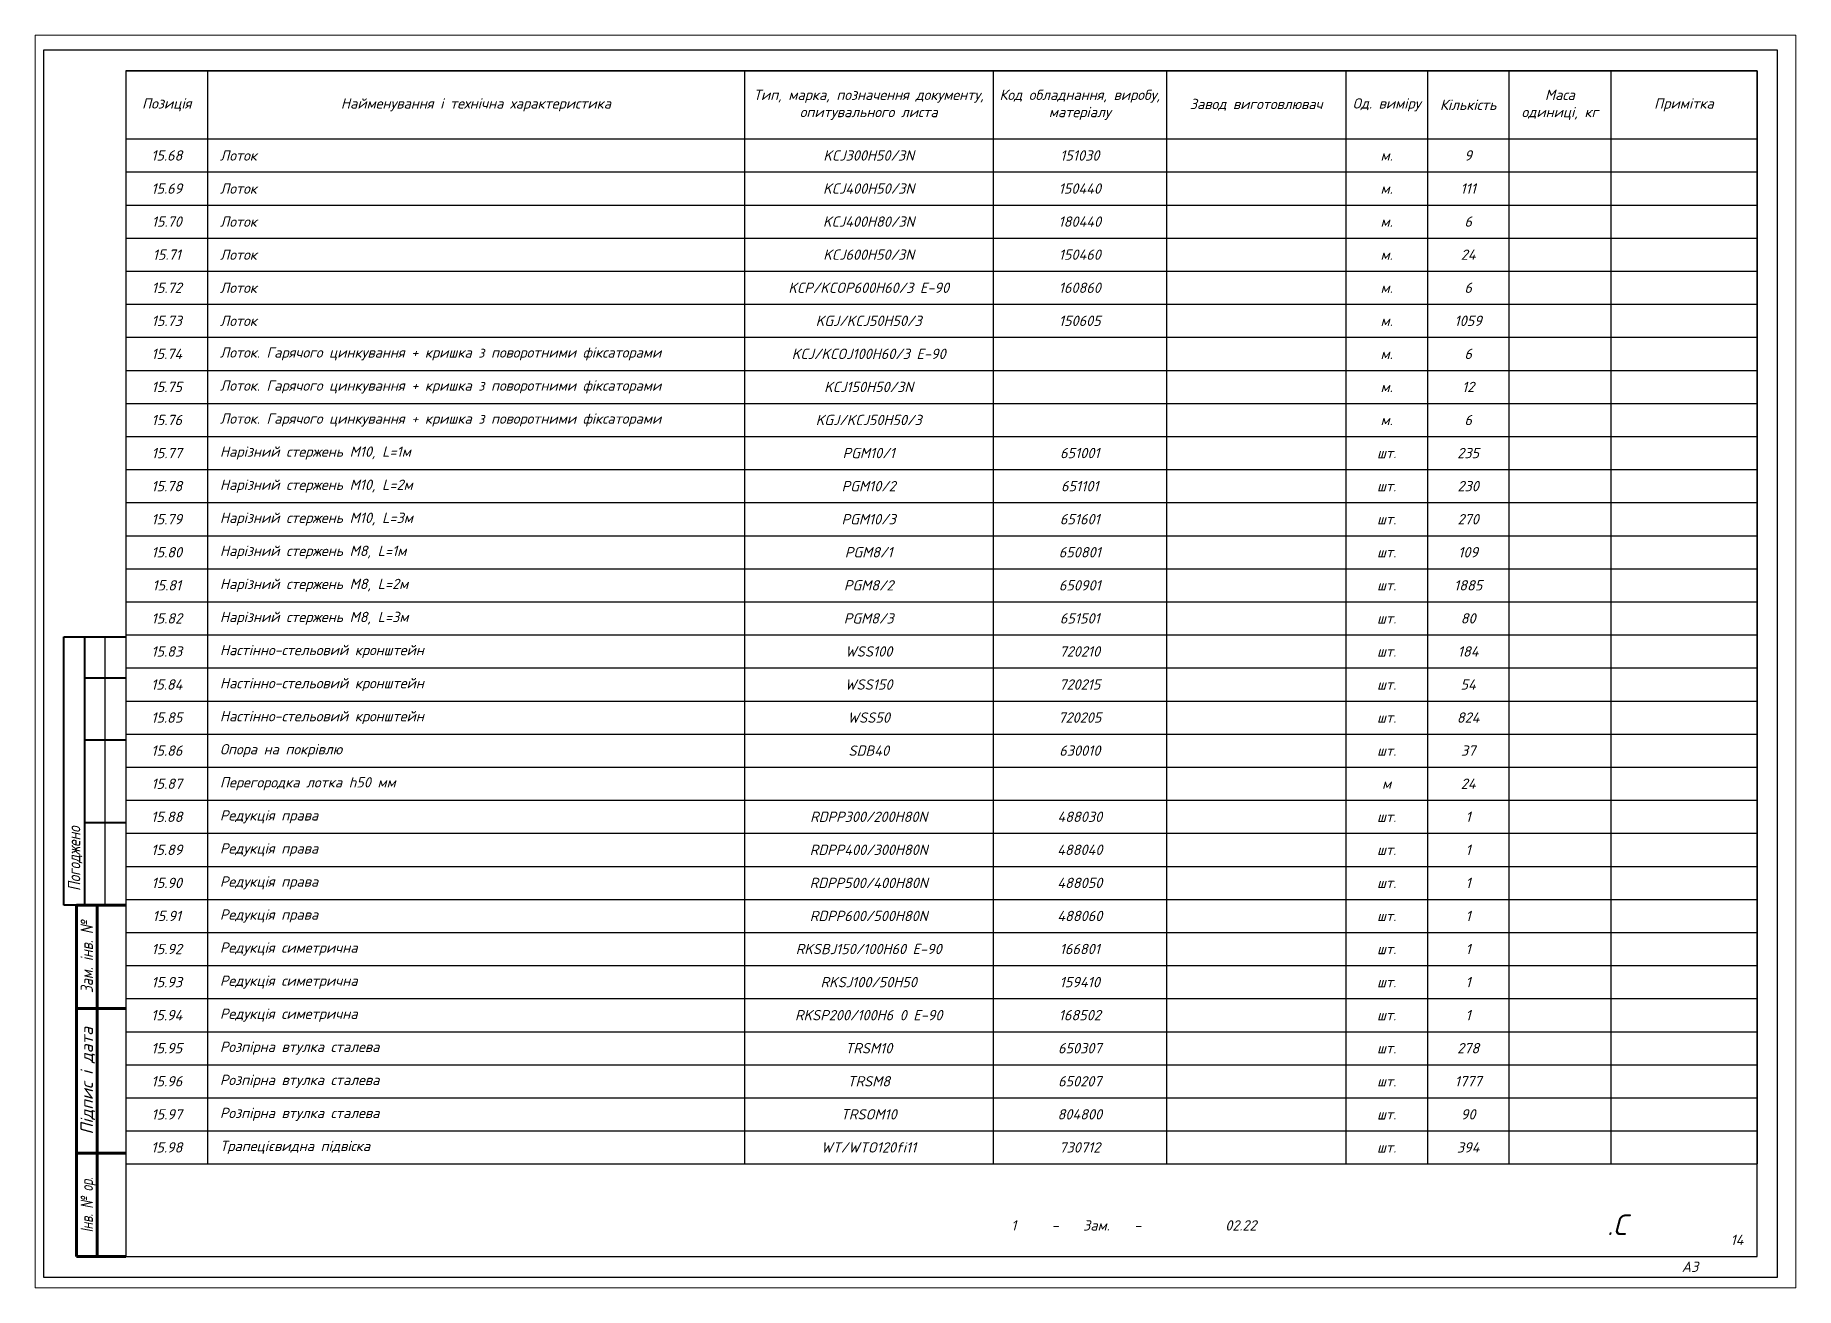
# Paper-space layout 'арк.64.14_C14' of a CAD drawing. Header units: millimetres. Extents: x 486 to 913, y 117 to 420.
# The model-space entities are those that its viewports show. They can reach past a viewport. Long polylines and large blocks are cut down to what shows.
import ezdxf
from ezdxf.enums import TextEntityAlignment as Align

# ---------------------------------------------------------------- set-up
doc = ezdxf.new("R2010")
doc.units = ezdxf.units.MM
doc.layers.get('Defpoints').update_dxf_attribs({"color": 4})
doc.layers.add('E_Зміни', color=7, linetype='Continuous')
doc.layers.add('Схема', color=7, linetype='Continuous')
doc.layers.add('Рамка внешняя', color=4, linetype='Continuous', lineweight=30, plot=False)
doc.styles.add('GOST 2.304', font='isocpeui.ttf')
doc.styles.add('ГОСТ 2.304', font='isocpeui.ttf')
doc.styles.add('СГЕНЕРИР_СТИЛЬ_7', font='isocpeui.ttf')

psp = doc.layouts.new('арк.64.14_C14')

msp = doc.modelspace()

# ---------------------------------------------------------------- texts
at = {"linetype": 'Continuous', "lineweight": 25, "line_spacing_factor": 0.84, "style": 'GOST 2.304'}
for s, insert, char_height, width, attachment_point in [('{\\C0;.С}', (113055.84, 151318.36), 5, 70, 4), ('{\\C0;14}', (113087.33, 151314.71), 2.5, 10, 5)]:
    msp.add_mtext(s, dxfattribs=dict(at, insert=insert, char_height=char_height, width=width, attachment_point=attachment_point))
at = {"layer": 'E_Зміни', "linetype": 'Continuous', "lineweight": 25, "char_height": 2.5, "width": 10, "attachment_point": 5, "line_spacing_factor": 0.84, "style": 'GOST 2.304'}
for s, insert in [('{\\C7;1}', (112912.18, 151318.21)), ('{\\C7;-}', (112922.18, 151318.21)), ('{\\C7;Зам.}', (112932.18, 151318.21)), ('{\\C7;-}', (112942.18, 151318.21)), ('{\\C7;02.22}', (112967.18, 151318.21))]:
    msp.add_mtext(s, dxfattribs=dict(at, insert=insert))

# ---------------------------------------------------------------- blocks, each defined once
blk = doc.blocks.new('*T1')
at = {"layer": 'Схема', "color": 0, "linetype": 'ByBlock', "lineweight": -2, "transparency": 16777216}
for p, q in [((0, 0), (395, 0)), ((0, 0), (0, -224.61)), ((19.75, 0), (19.75, -224.61)), ((149.75, 0), (149.75, -224.61)), ((209.99, 0), (209.99, -224.61)), ((251.99, 0), (251.99, -224.61)), ((295.42, 0), (295.42, -224.61)), ((315.17, 0), (315.17, -224.61)), ((334.92, 0), (334.92, -224.61)), ((359.6, 0), (359.6, -224.61)), ((395, 0), (395, -224.61)), ((455, 0), (850, 0)), ((455, 0), (455, -261.93)), ((474.75, 0), (474.75, -261.93)), ((604.75, 0), (604.75, -261.93)), ((664.99, 0), (664.99, -261.93)), ((706.99, 0), (706.99, -261.93)), ((750.42, 0), (750.42, -261.93)), ((770.17, 0), (770.17, -261.93)), ((789.92, 0), (789.92, -261.93)), ((814.6, 0), (814.6, -261.93)), ((850, 0), (850, -261.93)), ((910, 0), (1305, 0)), ((910, 0), (910, -268.87)), ((929.75, 0), (929.75, -268.87)), ((1059.75, 0), (1059.75, -268.87)), ((1119.99, 0), (1119.99, -268.87)), ((1161.99, 0), (1161.99, -268.87)), ((1205.42, 0), (1205.42, -268.87)), ((1225.17, 0), (1225.17, -268.87)), ((1244.92, 0), (1244.92, -268.87)), ((1269.6, 0), (1269.6, -268.87)), ((1305, 0), (1305, -268.87)), ((1365, 0), (1760, 0)), ((1365, 0), (1365, -264.79)), ((1384.75, 0), (1384.75, -264.79)), ((1514.75, 0), (1514.75, -264.79)), ((1574.99, 0), (1574.99, -264.79)), ((1616.99, 0), (1616.99, -264.79)), ((1660.42, 0), (1660.42, -264.79)), ((1680.17, 0), (1680.17, -264.79)), ((1699.92, 0), (1699.92, -264.79)), ((1724.6, 0), (1724.6, -264.79)), ((1760, 0), (1760, -264.79)), ((1820, 0), (2215, 0)), ((1820, 0), (1820, -264.62)), ((1839.75, 0), (1839.75, -264.62)), ((1969.75, 0), (1969.75, -264.62)), ((2029.99, 0), (2029.99, -264.62)), ((2071.99, 0), (2071.99, -264.62)), ((2115.42, 0), (2115.42, -264.62)), ((2135.17, 0), (2135.17, -264.62)), ((2154.92, 0), (2154.92, -264.62)), ((2179.6, 0), (2179.6, -264.62)), ((2215, 0), (2215, -264.62)), ((2275, 0), (2670, 0)), ((2275, 0), (2275, -264.62)), ((2294.75, 0), (2294.75, -264.62)), ((2424.75, 0), (2424.75, -264.62)), ((2484.99, 0), (2484.99, -264.62)), ((2526.99, 0), (2526.99, -264.62)), ((2570.42, 0), (2570.42, -264.62)), ((2590.17, 0), (2590.17, -264.62)), ((2609.92, 0), (2609.92, -264.62)), ((2634.6, 0), (2634.6, -264.62)), ((2670, 0), (2670, -264.62)), ((2730, 0), (3125, 0)), ((2730, 0), (2730, -264.62)), ((2749.75, 0), (2749.75, -264.62)), ((2879.75, 0), (2879.75, -264.62)), ((2939.99, 0), (2939.99, -264.62)), ((2981.99, 0), (2981.99, -264.62)), ((3025.42, 0), (3025.42, -264.62)), ((3045.17, 0), (3045.17, -264.62)), ((3064.92, 0), (3064.92, -264.62)), ((3089.6, 0), (3089.6, -264.62)), ((3125, 0), (3125, -264.62)), ((3185, 0), (3580, 0)), ((3185, 0), (3185, -264.62)), ((3204.75, 0), (3204.75, -264.62)), ((3334.75, 0), (3334.75, -264.62)), ((3394.99, 0), (3394.99, -264.62)), ((3436.99, 0), (3436.99, -264.62)), ((3480.42, 0), (3480.42, -264.62)), ((3500.17, 0), (3500.17, -264.62)), ((3519.92, 0), (3519.92, -264.62)), ((3544.6, 0), (3544.6, -264.62)), ((3580, 0), (3580, -264.62)), ((3640, 0), (4035, 0)), ((3640, 0), (3640, -269.69)), ((3659.75, 0), (3659.75, -269.69)), ((3789.75, 0), (3789.75, -269.69)), ((3849.99, 0), (3849.99, -269.69)), ((3891.99, 0), (3891.99, -269.69)), ((3935.43, 0), (3935.43, -269.69)), ((3955.17, 0), (3955.17, -269.69)), ((3974.92, 0), (3974.92, -269.69)), ((3999.6, 0), (3999.6, -269.69)), ((4035, 0), (4035, -269.69)), ((4095, 0), (4490, 0)), ((4095, 0), (4095, -264.62)), ((4114.75, 0), (4114.75, -264.62)), ((4244.75, 0), (4244.75, -264.62)), ((4304.99, 0), (4304.99, -264.62)), ((4346.99, 0), (4346.99, -264.62)), ((4390.43, 0), (4390.43, -264.62)), ((4410.17, 0), (4410.17, -264.62)), ((4429.92, 0), (4429.92, -264.62)), ((4454.6, 0), (4454.6, -264.62)), ((4490, 0), (4490, -264.62)), ((4550, 0), (4945, 0)), ((4550, 0), (4550, -264.62)), ((4569.75, 0), (4569.75, -264.62)), ((4699.75, 0), (4699.75, -264.62)), ((4759.99, 0), (4759.99, -264.62)), ((4801.99, 0), (4801.99, -264.62)), ((4845.43, 0), (4845.43, -264.62)), ((4865.17, 0), (4865.17, -264.62)), ((4884.92, 0), (4884.92, -264.62)), ((4909.6, 0), (4909.6, -264.62)), ((4945, 0), (4945, -264.62)), ((5005, 0), (5400, 0)), ((5005, 0), (5005, -264.62)), ((5024.75, 0), (5024.75, -264.62)), ((5154.75, 0), (5154.75, -264.62)), ((5214.99, 0), (5214.99, -264.62)), ((5256.99, 0), (5256.99, -264.62)), ((5300.43, 0), (5300.43, -264.62)), ((5320.17, 0), (5320.17, -264.62)), ((5339.92, 0), (5339.92, -264.62)), ((5364.6, 0), (5364.6, -264.62)), ((5400, 0), (5400, -264.62)), ((5460, 0), (5855, 0)), ((5460, 0), (5460, -264.62)), ((5479.75, 0), (5479.75, -264.62)), ((5609.75, 0), (5609.75, -264.62)), ((5669.99, 0), (5669.99, -264.62)), ((5711.99, 0), (5711.99, -264.62)), ((5755.43, 0), (5755.43, -264.62)), ((5775.17, 0), (5775.17, -264.62)), ((5794.92, 0), (5794.92, -264.62)), ((5819.6, 0), (5819.6, -264.62)), ((5855, 0), (5855, -264.62)), ((5915, 0), (6310, 0)), ((5915, 0), (5915, -264.62)), ((5934.75, 0), (5934.75, -264.62)), ((6064.75, 0), (6064.75, -264.62)), ((6124.99, 0), (6124.99, -264.62)), ((6166.99, 0), (6166.99, -264.62)), ((6210.43, 0), (6210.43, -264.62)), ((6230.17, 0), (6230.17, -264.62)), ((6249.92, 0), (6249.92, -264.62)), ((6274.6, 0), (6274.6, -264.62)), ((6310, 0), (6310, -264.62)), ((6370, 0), (6765, 0)), ((6370, 0), (6370, -269.45)), ((6389.75, 0), (6389.75, -269.45)), ((6519.75, 0), (6519.75, -269.45)), ((6579.99, 0), (6579.99, -269.45)), ((6621.99, 0), (6621.99, -269.45)), ((6665.43, 0), (6665.43, -269.45)), ((6685.17, 0), (6685.17, -269.45)), ((6704.92, 0), (6704.92, -269.45)), ((6729.6, 0), (6729.6, -269.45)), ((6765, 0), (6765, -269.45)), ((6825, 0), (7220, 0)), ((6825, 0), (6825, -264.62)), ((6844.75, 0), (6844.75, -264.62)), ((6974.75, 0), (6974.75, -264.62)), ((7034.99, 0), (7034.99, -264.62)), ((7076.99, 0), (7076.99, -264.62)), ((7120.43, 0), (7120.43, -264.62)), ((7140.17, 0), (7140.17, -264.62)), ((7159.92, 0), (7159.92, -264.62)), ((7184.6, 0), (7184.6, -264.62)), ((7220, 0), (7220, -264.62)), ((7280, 0), (7675, 0)), ((7280, 0), (7280, -48.53)), ((7299.75, 0), (7299.75, -48.53)), ((7429.75, 0), (7429.75, -48.53)), ((7489.99, 0), (7489.99, -48.53)), ((7531.99, 0), (7531.99, -48.53)), ((7575.43, 0), (7575.43, -48.53)), ((7595.17, 0), (7595.17, -48.53)), ((7614.92, 0), (7614.92, -48.53)), ((7639.6, 0), (7639.6, -48.53)), ((7675, 0), (7675, -48.53)), ((0, -16.52), (395, -16.52)), ((455, -16.52), (850, -16.52)), ((910, -16.52), (1305, -16.52)), ((1365, -16.52), (1760, -16.52)), ((1820, -16.52), (2215, -16.52)), ((2275, -16.52), (2670, -16.52)), ((2730, -16.52), (3125, -16.52)), ((3185, -16.52), (3580, -16.52)), ((3640, -16.52), (4035, -16.52)), ((4095, -16.52), (4490, -16.52)), ((4550, -16.52), (4945, -16.52)), ((5005, -16.52), (5400, -16.52)), ((5460, -16.52), (5855, -16.52)), ((5915, -16.52), (6310, -16.52)), ((6370, -16.52), (6765, -16.52)), ((6825, -16.52), (7220, -16.52)), ((7280, -16.52), (7675, -16.52)), ((0, -24.52), (395, -24.52)), ((455, -24.52), (850, -24.52)), ((910, -24.52), (1305, -24.52)), ((1820, -24.52), (2215, -24.52)), ((2275, -24.52), (2670, -24.52)), ((2730, -24.52), (3125, -24.52)), ((3185, -24.52), (3580, -24.52)), ((3640, -24.52), (4035, -24.52)), ((4095, -24.52), (4490, -24.52)), ((4550, -24.52), (4945, -24.52)), ((5005, -24.52), (5400, -24.52)), ((5460, -24.52), (5855, -24.52)), ((5915, -24.52), (6310, -24.52)), ((6370, -24.52), (6765, -24.52)), ((6825, -24.52), (7220, -24.52)), ((7280, -24.52), (7675, -24.52)), ((1365, -28.61), (1760, -28.61)), ((0, -32.53), (395, -32.53)), ((455, -32.53), (850, -32.53)), ((910, -32.53), (1305, -32.53)), ((1820, -32.53), (2215, -32.53)), ((2275, -32.53), (2670, -32.53)), ((2730, -32.53), (3125, -32.53)), ((3185, -32.53), (3580, -32.53)), ((3640, -32.53), (4035, -32.53)), ((4095, -32.53), (4490, -32.53)), ((4550, -32.53), (4945, -32.53)), ((5005, -32.53), (5400, -32.53)), ((5460, -32.53), (5855, -32.53)), ((5915, -32.53), (6310, -32.53)), ((6370, -32.53), (6765, -32.53)), ((6825, -32.53), (7220, -32.53)), ((7280, -32.53), (7675, -32.53)), ((0, -40.53), (395, -40.53)), ((455, -40.53), (850, -40.53)), ((910, -40.53), (1305, -40.53)), ((1365, -40.69), (1760, -40.69)), ((1820, -40.53), (2215, -40.53)), ((2275, -40.53), (2670, -40.53)), ((2730, -40.53), (3125, -40.53)), ((3185, -40.53), (3580, -40.53)), ((4095, -40.53), (4490, -40.53)), ((4550, -40.53), (4945, -40.53)), ((5005, -40.53), (5400, -40.53)), ((5460, -40.53), (5855, -40.53)), ((5915, -40.53), (6310, -40.53)), ((6370, -40.53), (6765, -40.53)), ((6825, -40.53), (7220, -40.53)), ((7280, -40.53), (7675, -40.53)), ((3640, -43.19), (4035, -43.19)), ((0, -48.53), (395, -48.53)), ((455, -48.53), (850, -48.53)), ((910, -48.53), (1305, -48.53)), ((1365, -48.7), (1760, -48.7)), ((1820, -48.53), (2215, -48.53)), ((2275, -48.53), (2670, -48.53)), ((2730, -48.53), (3125, -48.53)), ((3185, -48.53), (3580, -48.53)), ((4095, -48.53), (4490, -48.53)), ((4550, -48.53), (4945, -48.53)), ((5005, -48.53), (5400, -48.53)), ((5460, -48.53), (5855, -48.53)), ((5915, -48.53), (6310, -48.53)), ((6370, -48.53), (6765, -48.53)), ((6825, -48.53), (7220, -48.53)), ((7280, -48.53), (7675, -48.53)), ((3640, -53.61), (4035, -53.61)), ((0, -56.54), (395, -56.54)), ((455, -56.54), (850, -56.54)), ((910, -56.54), (1305, -56.54)), ((1365, -56.7), (1760, -56.7)), ((1820, -56.54), (2215, -56.54)), ((2275, -56.54), (2670, -56.54)), ((2730, -56.54), (3125, -56.54)), ((3185, -56.54), (3580, -56.54)), ((4095, -56.54), (4490, -56.54)), ((4550, -56.54), (4945, -56.54)), ((5005, -56.54), (5400, -56.54)), ((5460, -56.54), (5855, -56.54)), ((5915, -56.54), (6310, -56.54)), ((6370, -56.54), (6765, -56.54)), ((6825, -56.54), (7220, -56.54)), ((0, -64.54), (395, -64.54)), ((455, -64.54), (850, -64.54)), ((910, -64.54), (1305, -64.54)), ((1365, -64.7), (1760, -64.7)), ((1820, -64.54), (2215, -64.54)), ((2275, -64.54), (2670, -64.54)), ((2730, -64.54), (3125, -64.54)), ((3185, -64.54), (3580, -64.54)), ((3640, -64.28), (4035, -64.28)), ((4095, -64.54), (4490, -64.54)), ((4550, -64.54), (4945, -64.54)), ((5005, -64.54), (5400, -64.54)), ((5460, -64.54), (5855, -64.54)), ((5915, -64.54), (6310, -64.54)), ((6370, -64.54), (6765, -64.54)), ((6825, -64.54), (7220, -64.54)), ((3640, -72.28), (4035, -72.28)), ((0, -72.54), (395, -72.54)), ((455, -72.54), (850, -72.54)), ((910, -72.54), (1305, -72.54)), ((1365, -72.71), (1760, -72.71)), ((1820, -72.54), (2215, -72.54)), ((2275, -72.54), (2670, -72.54)), ((2730, -72.54), (3125, -72.54)), ((3185, -72.54), (3580, -72.54)), ((4095, -72.54), (4490, -72.54)), ((4550, -72.54), (4945, -72.54)), ((5005, -72.54), (5400, -72.54)), ((5460, -72.54), (5855, -72.54)), ((5915, -72.54), (6310, -72.54)), ((6370, -72.54), (6765, -72.54)), ((6825, -72.54), (7220, -72.54)), ((0, -80.55), (395, -80.55)), ((455, -80.55), (850, -80.55)), ((910, -80.55), (1305, -80.55)), ((1365, -80.71), (1760, -80.71)), ((1820, -80.55), (2215, -80.55)), ((2275, -80.55), (2670, -80.55)), ((2730, -80.55), (3125, -80.55)), ((3185, -80.55), (3580, -80.55)), ((4095, -80.55), (4490, -80.55)), ((4550, -80.55), (4945, -80.55)), ((5005, -80.55), (5400, -80.55)), ((5460, -80.55), (5855, -80.55)), ((5915, -80.55), (6310, -80.55)), ((6370, -80.55), (6765, -80.55)), ((6825, -80.55), (7220, -80.55)), ((3640, -82.95), (4035, -82.95)), ((0, -88.55), (395, -88.55)), ((455, -88.55), (850, -88.55)), ((910, -88.55), (1305, -88.55)), ((1365, -88.71), (1760, -88.71)), ((1820, -88.55), (2215, -88.55)), ((2275, -88.55), (2670, -88.55)), ((2730, -88.55), (3125, -88.55)), ((3185, -88.55), (3580, -88.55)), ((4095, -88.55), (4490, -88.55)), ((4550, -88.55), (4945, -88.55)), ((5005, -88.55), (5400, -88.55)), ((5460, -88.55), (5855, -88.55)), ((5915, -88.55), (6310, -88.55)), ((6370, -88.55), (6765, -88.55)), ((6825, -88.55), (7220, -88.55)), ((3640, -90.95), (4035, -90.95)), ((0, -96.55), (395, -96.55)), ((455, -96.55), (850, -96.55)), ((910, -96.55), (1305, -96.55)), ((1365, -96.72), (1760, -96.72)), ((1820, -96.55), (2215, -96.55)), ((2275, -96.55), (2670, -96.55)), ((2730, -96.55), (3125, -96.55)), ((3185, -96.55), (3580, -96.55)), ((4095, -96.55), (4490, -96.55)), ((4550, -96.55), (4945, -96.55)), ((5005, -96.55), (5400, -96.55)), ((5460, -96.55), (5855, -96.55)), ((5915, -96.55), (6310, -96.55)), ((6370, -96.55), (6765, -96.55)), ((6825, -96.55), (7220, -96.55)), ((3640, -101.62), (4035, -101.62)), ((0, -104.56), (395, -104.56)), ((910, -104.56), (1305, -104.56)), ((1365, -104.72), (1760, -104.72)), ((1820, -104.56), (2215, -104.56)), ((2275, -104.56), (2670, -104.56)), ((2730, -104.56), (3125, -104.56)), ((3185, -104.56), (3580, -104.56)), ((4095, -104.56), (4490, -104.56)), ((4550, -104.56), (4945, -104.56)), ((5005, -104.56), (5400, -104.56)), ((5460, -104.56), (5855, -104.56)), ((5915, -104.56), (6310, -104.56)), ((6370, -104.56), (6765, -104.56)), ((6825, -104.56), (7220, -104.56)), ((455, -107.22), (850, -107.22)), ((3640, -109.62), (4035, -109.62)), ((0, -112.56), (395, -112.56)), ((910, -112.56), (1305, -112.56)), ((1365, -112.72), (1760, -112.72)), ((1820, -112.56), (2215, -112.56)), ((2275, -112.56), (2670, -112.56)), ((2730, -112.56), (3125, -112.56)), ((3185, -112.56), (3580, -112.56)), ((4095, -112.56), (4490, -112.56)), ((4550, -112.56), (4945, -112.56)), ((5005, -112.56), (5400, -112.56)), ((5460, -112.56), (5855, -112.56)), ((5915, -112.56), (6310, -112.56)), ((6370, -112.56), (6765, -112.56)), ((6825, -112.56), (7220, -112.56)), ((455, -117.89), (850, -117.89)), ((3640, -117.62), (4035, -117.62)), ((0, -120.56), (395, -120.56)), ((910, -120.56), (1305, -120.56)), ((1365, -120.73), (1760, -120.73)), ((1820, -120.56), (2215, -120.56)), ((2275, -120.56), (2670, -120.56)), ((2730, -120.56), (3125, -120.56)), ((3185, -120.56), (3580, -120.56)), ((4095, -120.56), (4490, -120.56)), ((4550, -120.56), (4945, -120.56)), ((5005, -120.56), (5400, -120.56)), ((5460, -120.56), (5855, -120.56)), ((5915, -120.56), (6310, -120.56)), ((6370, -120.56), (6765, -120.56)), ((6825, -120.56), (7220, -120.56)), ((3640, -125.63), (4035, -125.63)), ((0, -128.57), (395, -128.57)), ((455, -128.55), (850, -128.55)), ((910, -128.57), (1305, -128.57)), ((1365, -128.73), (1760, -128.73)), ((1820, -128.57), (2215, -128.57)), ((2275, -128.57), (2670, -128.57)), ((2730, -128.57), (3125, -128.57)), ((3185, -128.57), (3580, -128.57)), ((4095, -128.57), (4490, -128.57)), ((4550, -128.57), (4945, -128.57)), ((5005, -128.57), (5400, -128.57)), ((5460, -128.57), (5855, -128.57)), ((5915, -128.57), (6310, -128.57)), ((6370, -128.57), (6765, -128.57)), ((6825, -128.57), (7220, -128.57)), ((3640, -133.63), (4035, -133.63)), ((0, -136.57), (395, -136.57)), ((455, -139.22), (850, -139.22)), ((910, -136.57), (1305, -136.57)), ((1365, -136.73), (1760, -136.73)), ((1820, -136.57), (2215, -136.57)), ((2275, -136.57), (2670, -136.57)), ((2730, -136.57), (3125, -136.57)), ((3185, -136.57), (3580, -136.57)), ((4095, -136.57), (4490, -136.57)), ((4550, -136.57), (4945, -136.57)), ((5005, -136.57), (5400, -136.57)), ((5460, -136.57), (5855, -136.57)), ((5915, -136.57), (6310, -136.57)), ((6370, -136.57), (6765, -136.57)), ((6825, -136.57), (7220, -136.57)), ((0, -144.57), (395, -144.57)), ((910, -144.57), (1305, -144.57)), ((1365, -144.74), (1760, -144.74)), ((1820, -144.57), (2215, -144.57)), ((2275, -144.57), (2670, -144.57)), ((2730, -144.57), (3125, -144.57)), ((3185, -144.57), (3580, -144.57)), ((3640, -141.63), (4035, -141.63)), ((4095, -144.57), (4490, -144.57)), ((4550, -144.57), (4945, -144.57)), ((5005, -144.57), (5400, -144.57)), ((5460, -144.57), (5855, -144.57)), ((5915, -144.57), (6310, -144.57)), ((6370, -144.57), (6765, -144.57)), ((6825, -144.57), (7220, -144.57)), ((455, -147.22), (850, -147.22)), ((0, -152.58), (395, -152.58)), ((910, -152.58), (1305, -152.58)), ((1365, -152.74), (1760, -152.74)), ((1820, -152.58), (2215, -152.58)), ((2275, -152.58), (2670, -152.58)), ((2730, -152.58), (3125, -152.58)), ((3185, -152.58), (3580, -152.58)), ((3640, -149.64), (4035, -149.64)), ((4095, -152.58), (4490, -152.58)), ((4550, -152.58), (4945, -152.58)), ((5005, -152.58), (5400, -152.58)), ((5460, -152.58), (5855, -152.58)), ((5915, -152.58), (6310, -152.58)), ((6825, -152.58), (7220, -152.58)), ((3640, -157.64), (4035, -157.64)), ((6370, -154.99), (6765, -154.99)), ((0, -160.58), (395, -160.58)), ((455, -157.89), (850, -157.89)), ((910, -160.58), (1305, -160.58)), ((1365, -160.74), (1760, -160.74)), ((1820, -160.58), (2215, -160.58)), ((2275, -160.58), (2670, -160.58)), ((2730, -160.58), (3125, -160.58)), ((3185, -160.58), (3580, -160.58)), ((4095, -160.58), (4490, -160.58)), ((4550, -160.58), (4945, -160.58)), ((5005, -160.58), (5400, -160.58)), ((5460, -160.58), (5855, -160.58)), ((5915, -160.58), (6310, -160.58)), ((6825, -160.58), (7220, -160.58)), ((455, -165.89), (850, -165.89)), ((3640, -165.64), (4035, -165.64)), ((6370, -165.41), (6765, -165.41)), ((0, -168.58), (395, -168.58)), ((910, -168.58), (1305, -168.58)), ((1365, -168.75), (1760, -168.75)), ((1820, -168.58), (2215, -168.58)), ((2275, -168.58), (2670, -168.58)), ((2730, -168.58), (3125, -168.58)), ((3185, -168.58), (3580, -168.58)), ((4095, -168.58), (4490, -168.58)), ((4550, -168.58), (4945, -168.58)), ((5005, -168.58), (5400, -168.58)), ((5460, -168.58), (5855, -168.58)), ((5915, -168.58), (6310, -168.58)), ((6825, -168.58), (7220, -168.58)), ((455, -173.9), (850, -173.9)), ((3640, -173.65), (4035, -173.65)), ((6370, -173.41), (6765, -173.41)), ((0, -176.59), (395, -176.59)), ((910, -176.59), (1305, -176.59)), ((1365, -176.75), (1760, -176.75)), ((1820, -176.59), (2215, -176.59)), ((2275, -176.59), (2670, -176.59)), ((2730, -176.59), (3125, -176.59)), ((3185, -176.59), (3580, -176.59)), ((4095, -176.59), (4490, -176.59)), ((4550, -176.59), (4945, -176.59)), ((5005, -176.59), (5400, -176.59)), ((5460, -176.59), (5855, -176.59)), ((5915, -176.59), (6310, -176.59)), ((6825, -176.59), (7220, -176.59)), ((455, -181.9), (850, -181.9)), ((3640, -181.65), (4035, -181.65)), ((6370, -181.41), (6765, -181.41)), ((0, -184.59), (395, -184.59)), ((910, -184.59), (1305, -184.59)), ((1365, -184.75), (1760, -184.75)), ((1820, -184.59), (2215, -184.59)), ((2275, -184.59), (2670, -184.59)), ((2730, -184.59), (3125, -184.59)), ((3185, -184.59), (3580, -184.59)), ((4095, -184.59), (4490, -184.59)), ((4550, -184.59), (4945, -184.59)), ((5005, -184.59), (5400, -184.59)), ((5460, -184.59), (5855, -184.59)), ((5915, -184.59), (6310, -184.59)), ((6825, -184.59), (7220, -184.59)), ((455, -189.9), (850, -189.9)), ((3640, -189.65), (4035, -189.65)), ((6370, -189.42), (6765, -189.42)), ((0, -192.59), (395, -192.59)), ((910, -192.59), (1305, -192.59)), ((1365, -192.76), (1760, -192.76)), ((1820, -192.59), (2215, -192.59)), ((2275, -192.59), (2670, -192.59)), ((2730, -192.59), (3125, -192.59)), ((3185, -192.59), (3580, -192.59)), ((4095, -192.59), (4490, -192.59)), ((4550, -192.59), (4945, -192.59)), ((5005, -192.59), (5400, -192.59)), ((5460, -192.59), (5855, -192.59)), ((5915, -192.59), (6310, -192.59)), ((6825, -192.59), (7220, -192.59)), ((455, -197.91), (850, -197.91)), ((3640, -197.66), (4035, -197.66)), ((6370, -197.42), (6765, -197.42)), ((0, -200.6), (395, -200.6)), ((910, -200.6), (1305, -200.6)), ((1365, -200.76), (1760, -200.76)), ((1820, -200.6), (2215, -200.6)), ((2275, -200.6), (2670, -200.6)), ((2730, -200.6), (3125, -200.6)), ((3185, -200.6), (3580, -200.6)), ((4095, -200.6), (4490, -200.6)), ((4550, -200.6), (4945, -200.6)), ((5005, -200.6), (5400, -200.6)), ((5460, -200.6), (5855, -200.6)), ((5915, -200.6), (6310, -200.6)), ((6825, -200.6), (7220, -200.6)), ((0, -208.6), (395, -208.6)), ((455, -205.91), (850, -205.91)), ((910, -208.6), (1305, -208.6)), ((1365, -208.76), (1760, -208.76)), ((1820, -208.6), (2215, -208.6)), ((2275, -208.6), (2670, -208.6)), ((2730, -208.6), (3125, -208.6)), ((3185, -208.6), (3580, -208.6)), ((3640, -205.66), (4035, -205.66)), ((4095, -208.6), (4490, -208.6)), ((4550, -208.6), (4945, -208.6)), ((5005, -208.6), (5400, -208.6)), ((5460, -208.6), (5855, -208.6)), ((5915, -208.6), (6310, -208.6)), ((6370, -205.42), (6765, -205.42)), ((6825, -208.6), (7220, -208.6)), ((0, -216.6), (395, -216.6)), ((455, -213.91), (850, -213.91)), ((910, -216.6), (1305, -216.6)), ((1365, -216.77), (1760, -216.77)), ((1820, -216.6), (2215, -216.6)), ((2275, -216.6), (2670, -216.6)), ((2730, -216.6), (3125, -216.6)), ((3185, -216.6), (3580, -216.6)), ((3640, -213.66), (4035, -213.66)), ((4095, -216.6), (4490, -216.6)), ((4550, -216.6), (4945, -216.6)), ((5005, -216.6), (5400, -216.6)), ((5460, -216.6), (5855, -216.6)), ((5915, -216.6), (6310, -216.6)), ((6370, -213.43), (6765, -213.43)), ((6825, -216.6), (7220, -216.6)), ((3640, -221.67), (4035, -221.67)), ((6370, -221.43), (6765, -221.43)), ((0, -224.61), (395, -224.61)), ((455, -221.92), (850, -221.92)), ((910, -224.61), (1305, -224.61)), ((1365, -224.77), (1760, -224.77)), ((1820, -224.61), (2215, -224.61)), ((2275, -224.61), (2670, -224.61)), ((2730, -224.61), (3125, -224.61)), ((3185, -224.61), (3580, -224.61)), ((4095, -224.61), (4490, -224.61)), ((4550, -224.61), (4945, -224.61)), ((5005, -224.61), (5400, -224.61)), ((5460, -224.61), (5855, -224.61)), ((5915, -224.61), (6310, -224.61)), ((6825, -224.61), (7220, -224.61)), ((455, -229.92), (850, -229.92)), ((3640, -229.67), (4035, -229.67)), ((6370, -229.43), (6765, -229.43)), ((910, -232.61), (1305, -232.61)), ((1365, -232.77), (1760, -232.77)), ((1820, -232.61), (2215, -232.61)), ((2275, -232.61), (2670, -232.61)), ((2730, -232.61), (3125, -232.61)), ((3185, -232.61), (3580, -232.61)), ((4095, -232.61), (4490, -232.61)), ((4550, -232.61), (4945, -232.61)), ((5005, -232.61), (5400, -232.61)), ((5460, -232.61), (5855, -232.61)), ((5915, -232.61), (6310, -232.61)), ((6825, -232.61), (7220, -232.61)), ((455, -237.92), (850, -237.92)), ((3640, -237.67), (4035, -237.67)), ((6370, -237.44), (6765, -237.44)), ((1365, -240.78), (1760, -240.78)), ((1820, -240.61), (2215, -240.61)), ((2275, -240.61), (2670, -240.61)), ((2730, -240.61), (3125, -240.61)), ((3185, -240.61), (3580, -240.61)), ((4095, -240.61), (4490, -240.61)), ((4550, -240.61), (4945, -240.61)), ((5005, -240.61), (5400, -240.61)), ((5460, -240.61), (5855, -240.61)), ((5915, -240.61), (6310, -240.61)), ((6825, -240.61), (7220, -240.61)), ((455, -245.93), (850, -245.93)), ((910, -244.7), (1305, -244.7)), ((3640, -245.68), (4035, -245.68)), ((6370, -245.44), (6765, -245.44)), ((1365, -248.78), (1760, -248.78)), ((1820, -248.62), (2215, -248.62)), ((2275, -248.62), (2670, -248.62)), ((2730, -248.62), (3125, -248.62)), ((3185, -248.62), (3580, -248.62)), ((4095, -248.62), (4490, -248.62)), ((4550, -248.62), (4945, -248.62)), ((5005, -248.62), (5400, -248.62)), ((5460, -248.62), (5855, -248.62)), ((5915, -248.62), (6310, -248.62)), ((6825, -248.62), (7220, -248.62)), ((455, -253.93), (850, -253.93)), ((3640, -253.68), (4035, -253.68)), ((6370, -253.44), (6765, -253.44)), ((910, -256.78), (1305, -256.78)), ((1365, -256.78), (1760, -256.78)), ((1820, -256.62), (2215, -256.62)), ((2275, -256.62), (2670, -256.62)), ((2730, -256.62), (3125, -256.62)), ((3185, -256.62), (3580, -256.62)), ((4095, -256.62), (4490, -256.62)), ((4550, -256.62), (4945, -256.62)), ((5005, -256.62), (5400, -256.62)), ((5460, -256.62), (5855, -256.62)), ((5915, -256.62), (6310, -256.62)), ((6825, -256.62), (7220, -256.62)), ((455, -261.93), (850, -261.93)), ((3640, -261.68), (4035, -261.68)), ((6370, -261.45), (6765, -261.45)), ((1365, -264.79), (1760, -264.79)), ((1820, -264.62), (2215, -264.62)), ((2275, -264.62), (2670, -264.62)), ((2730, -264.62), (3125, -264.62)), ((3185, -264.62), (3580, -264.62)), ((4095, -264.62), (4490, -264.62)), ((4550, -264.62), (4945, -264.62)), ((5005, -264.62), (5400, -264.62)), ((5460, -264.62), (5855, -264.62)), ((5915, -264.62), (6310, -264.62)), ((6825, -264.62), (7220, -264.62)), ((910, -268.87), (1305, -268.87)), ((3640, -269.69), (4035, -269.69)), ((6370, -269.45), (6765, -269.45))]:
    blk.add_line(p, q, dxfattribs=at)
at = {"layer": 'Схема', "color": 0, "transparency": 16777216, "char_height": 2.5, "style": 'GOST 2.304'}
for s, insert, width, attachment_point in [('{\\fISOCPEUR|b0|i1|c0;Позиція', (9.87, -8.26), 16.7468, 5), ('{\\fISOCPEUR|b0|i1|c0;Найменування і технічна характеристика', (84.75, -8.26), 127, 5), ('{\\fISOCPEUR|b0|i1|c0;Тип, марка, позначення документу, опитувального листа', (179.87, -8.26), 57.2405, 5), ('{\\fISOCPEUR|b0|i1|c0;Код обладнання, виробу, матеріалу', (230.99, -8.26), 39, 5), ('{\\fISOCPEUR|b0|i1|c0;Завод виготовлювач', (273.71, -8.26), 40.4357, 5), ('{\\fISOCPEUR|b0|i1|c0;Од. виміру', (305.3, -8.26), 16.7468, 5), ('{\\fISOCPEUR|b0|i1|c0;Кількість', (325.04, -8.26), 16.7468, 5), ('{\\fISOCPEUR|b0|i1|c0;Маса одиниці, кг', (347.26, -8.26), 21.6835, 5), ('{\\fISOCPEUR|b0|i1|c0;Примітка', (377.3, -8.26), 32.4, 5), ('{\\fISOCPEUR|b0|i1|c0;Позиція', (464.87, -8.26), 16.7468, 5), ('{\\fISOCPEUR|b0|i1|c0;Найменування і технічна характеристика', (539.75, -8.26), 127, 5), ('{\\fISOCPEUR|b0|i1|c0;Тип, марка, позначення документу, опитувального листа', (634.87, -8.26), 57.2405, 5), ('{\\fISOCPEUR|b0|i1|c0;Код обладнання, виробу, матеріалу', (685.99, -8.26), 39, 5), ('{\\fISOCPEUR|b0|i1|c0;Завод виготовлювач', (728.71, -8.26), 40.4357, 5), ('{\\fISOCPEUR|b0|i1|c0;Од. виміру', (760.3, -8.26), 16.7468, 5), ('{\\fISOCPEUR|b0|i1|c0;Кількість', (780.04, -8.26), 16.7468, 5), ('{\\fISOCPEUR|b0|i1|c0;Маса одиниці, кг', (802.26, -8.26), 21.6835, 5), ('{\\fISOCPEUR|b0|i1|c0;Примітка', (832.3, -8.26), 32.4, 5), ('{\\fISOCPEUR|b0|i1|c0;Позиція', (919.87, -8.26), 16.7468, 5), ('{\\fISOCPEUR|b0|i1|c0;Найменування і технічна характеристика', (994.75, -8.26), 127, 5), ('{\\fISOCPEUR|b0|i1|c0;Тип, марка, позначення документу, опитувального листа', (1089.87, -8.26), 57.2405, 5), ('{\\fISOCPEUR|b0|i1|c0;Код обладнання, виробу, матеріалу', (1140.99, -8.26), 39, 5), ('{\\fISOCPEUR|b0|i1|c0;Завод виготовлювач', (1183.71, -8.26), 40.4357, 5), ('{\\fISOCPEUR|b0|i1|c0;Од. виміру', (1215.3, -8.26), 16.7468, 5), ('{\\fISOCPEUR|b0|i1|c0;Кількість', (1235.04, -8.26), 16.7468, 5), ('{\\fISOCPEUR|b0|i1|c0;Маса одиниці, кг', (1257.26, -8.26), 21.6835, 5), ('{\\fISOCPEUR|b0|i1|c0;Примітка', (1287.3, -8.26), 32.4, 5), ('{\\fISOCPEUR|b0|i1|c0;Позиція', (1374.87, -8.26), 16.7468, 5), ('{\\fISOCPEUR|b0|i1|c0;Найменування і технічна характеристика', (1449.75, -8.26), 127, 5), ('{\\fISOCPEUR|b0|i1|c0;Тип, марка, позначення документу, опитувального листа', (1544.87, -8.26), 57.2405, 5), ('{\\fISOCPEUR|b0|i1|c0;Код обладнання, виробу, матеріалу', (1595.99, -8.26), 39, 5), ('{\\fISOCPEUR|b0|i1|c0;Завод виготовлювач', (1638.71, -8.26), 40.4357, 5), ('{\\fISOCPEUR|b0|i1|c0;Од. виміру', (1670.3, -8.26), 16.7468, 5), ('{\\fISOCPEUR|b0|i1|c0;Кількість', (1690.04, -8.26), 16.7468, 5), ('{\\fISOCPEUR|b0|i1|c0;Маса одиниці, кг', (1712.26, -8.26), 21.6835, 5), ('{\\fISOCPEUR|b0|i1|c0;Примітка', (1742.3, -8.26), 32.4, 5), ('{\\fISOCPEUR|b0|i1|c0;Позиція', (1829.87, -8.26), 16.7468, 5), ('{\\fISOCPEUR|b0|i1|c0;Найменування і технічна характеристика', (1904.75, -8.26), 127, 5), ('{\\fISOCPEUR|b0|i1|c0;Тип, марка, позначення документу, опитувального листа', (1999.87, -8.26), 57.2405, 5), ('{\\fISOCPEUR|b0|i1|c0;Код обладнання, виробу, матеріалу', (2050.99, -8.26), 39, 5), ('{\\fISOCPEUR|b0|i1|c0;Завод виготовлювач', (2093.71, -8.26), 40.4357, 5), ('{\\fISOCPEUR|b0|i1|c0;Од. виміру', (2125.3, -8.26), 16.7468, 5), ('{\\fISOCPEUR|b0|i1|c0;Кількість', (2145.04, -8.26), 16.7468, 5), ('{\\fISOCPEUR|b0|i1|c0;Маса одиниці, кг', (2167.26, -8.26), 21.6835, 5), ('{\\fISOCPEUR|b0|i1|c0;Примітка', (2197.3, -8.26), 32.4, 5), ('{\\fISOCPEUR|b0|i1|c0;Позиція', (2284.87, -8.26), 16.7468, 5), ('{\\fISOCPEUR|b0|i1|c0;Найменування і технічна характеристика', (2359.75, -8.26), 127, 5), ('{\\fISOCPEUR|b0|i1|c0;Тип, марка, позначення документу, опитувального листа', (2454.87, -8.26), 57.2405, 5), ('{\\fISOCPEUR|b0|i1|c0;Код обладнання, виробу, матеріалу', (2505.99, -8.26), 39, 5), ('{\\fISOCPEUR|b0|i1|c0;Завод виготовлювач', (2548.71, -8.26), 40.4357, 5), ('{\\fISOCPEUR|b0|i1|c0;Од. виміру', (2580.3, -8.26), 16.7468, 5), ('{\\fISOCPEUR|b0|i1|c0;Кількість', (2600.04, -8.26), 16.7468, 5), ('{\\fISOCPEUR|b0|i1|c0;Маса одиниці, кг', (2622.26, -8.26), 21.6835, 5), ('{\\fISOCPEUR|b0|i1|c0;Примітка', (2652.3, -8.26), 32.4, 5), ('{\\fISOCPEUR|b0|i1|c0;Позиція', (2739.87, -8.26), 16.7468, 5), ('{\\fISOCPEUR|b0|i1|c0;Найменування і технічна характеристика', (2814.75, -8.26), 127, 5), ('{\\fISOCPEUR|b0|i1|c0;Тип, марка, позначення документу, опитувального листа', (2909.87, -8.26), 57.2405, 5), ('{\\fISOCPEUR|b0|i1|c0;Код обладнання, виробу, матеріалу', (2960.99, -8.26), 39, 5), ('{\\fISOCPEUR|b0|i1|c0;Завод виготовлювач', (3003.71, -8.26), 40.4357, 5), ('{\\fISOCPEUR|b0|i1|c0;Од. виміру', (3035.3, -8.26), 16.7468, 5), ('{\\fISOCPEUR|b0|i1|c0;Кількість', (3055.04, -8.26), 16.7468, 5), ('{\\fISOCPEUR|b0|i1|c0;Маса одиниці, кг', (3077.26, -8.26), 21.6835, 5), ('{\\fISOCPEUR|b0|i1|c0;Примітка', (3107.3, -8.26), 32.4, 5), ('{\\fISOCPEUR|b0|i1|c0;Позиція', (3194.88, -8.26), 16.7468, 5), ('{\\fISOCPEUR|b0|i1|c0;Найменування і технічна характеристика', (3269.75, -8.26), 127, 5), ('{\\fISOCPEUR|b0|i1|c0;Тип, марка, позначення документу, опитувального листа', (3364.87, -8.26), 57.2405, 5), ('{\\fISOCPEUR|b0|i1|c0;Код обладнання, виробу, матеріалу', (3415.99, -8.26), 39, 5), ('{\\fISOCPEUR|b0|i1|c0;Завод виготовлювач', (3458.71, -8.26), 40.4357, 5), ('{\\fISOCPEUR|b0|i1|c0;Од. виміру', (3490.3, -8.26), 16.7468, 5), ('{\\fISOCPEUR|b0|i1|c0;Кількість', (3510.05, -8.26), 16.7468, 5), ('{\\fISOCPEUR|b0|i1|c0;Маса одиниці, кг', (3532.26, -8.26), 21.6835, 5), ('{\\fISOCPEUR|b0|i1|c0;Примітка', (3562.3, -8.26), 32.4, 5), ('{\\fISOCPEUR|b0|i1|c0;Позиція', (3649.88, -8.26), 16.7468, 5), ('{\\fISOCPEUR|b0|i1|c0;Найменування і технічна характеристика', (3724.75, -8.26), 127, 5), ('{\\fISOCPEUR|b0|i1|c0;Тип, марка, позначення документу, опитувального листа', (3819.87, -8.26), 57.2405, 5), ('{\\fISOCPEUR|b0|i1|c0;Код обладнання, виробу, матеріалу', (3870.99, -8.26), 39, 5), ('{\\fISOCPEUR|b0|i1|c0;Завод виготовлювач', (3913.71, -8.26), 40.4357, 5), ('{\\fISOCPEUR|b0|i1|c0;Од. виміру', (3945.3, -8.26), 16.7468, 5), ('{\\fISOCPEUR|b0|i1|c0;Кількість', (3965.05, -8.26), 16.7468, 5), ('{\\fISOCPEUR|b0|i1|c0;Маса одиниці, кг', (3987.26, -8.26), 21.6835, 5), ('{\\fISOCPEUR|b0|i1|c0;Примітка', (4017.3, -8.26), 32.4, 5), ('{\\fISOCPEUR|b0|i1|c0;Позиція', (4104.88, -8.26), 16.7468, 5), ('{\\fISOCPEUR|b0|i1|c0;Найменування і технічна характеристика', (4179.75, -8.26), 127, 5), ('{\\fISOCPEUR|b0|i1|c0;Тип, марка, позначення документу, опитувального листа', (4274.87, -8.26), 57.2405, 5), ('{\\fISOCPEUR|b0|i1|c0;Код обладнання, виробу, матеріалу', (4325.99, -8.26), 39, 5), ('{\\fISOCPEUR|b0|i1|c0;Завод виготовлювач', (4368.71, -8.26), 40.4357, 5), ('{\\fISOCPEUR|b0|i1|c0;Од. виміру', (4400.3, -8.26), 16.7468, 5), ('{\\fISOCPEUR|b0|i1|c0;Кількість', (4420.05, -8.26), 16.7468, 5), ('{\\fISOCPEUR|b0|i1|c0;Маса одиниці, кг', (4442.26, -8.26), 21.6835, 5), ('{\\fISOCPEUR|b0|i1|c0;Примітка', (4472.3, -8.26), 32.4, 5), ('{\\fISOCPEUR|b0|i1|c0;Позиція', (4559.88, -8.26), 16.7468, 5), ('{\\fISOCPEUR|b0|i1|c0;Найменування і технічна характеристика', (4634.75, -8.26), 127, 5), ('{\\fISOCPEUR|b0|i1|c0;Тип, марка, позначення документу, опитувального листа', (4729.87, -8.26), 57.2405, 5), ('{\\fISOCPEUR|b0|i1|c0;Код обладнання, виробу, матеріалу', (4780.99, -8.26), 39, 5), ('{\\fISOCPEUR|b0|i1|c0;Завод виготовлювач', (4823.71, -8.26), 40.4357, 5), ('{\\fISOCPEUR|b0|i1|c0;Од. виміру', (4855.3, -8.26), 16.7468, 5), ('{\\fISOCPEUR|b0|i1|c0;Кількість', (4875.05, -8.26), 16.7468, 5), ('{\\fISOCPEUR|b0|i1|c0;Маса одиниці, кг', (4897.26, -8.26), 21.6835, 5), ('{\\fISOCPEUR|b0|i1|c0;Примітка', (4927.3, -8.26), 32.4, 5), ('{\\fISOCPEUR|b0|i1|c0;Позиція', (5014.88, -8.26), 16.7468, 5), ('{\\fISOCPEUR|b0|i1|c0;Найменування і технічна характеристика', (5089.75, -8.26), 127, 5), ('{\\fISOCPEUR|b0|i1|c0;Тип, марка, позначення документу, опитувального листа', (5184.87, -8.26), 57.2405, 5), ('{\\fISOCPEUR|b0|i1|c0;Код обладнання, виробу, матеріалу', (5235.99, -8.26), 39, 5), ('{\\fISOCPEUR|b0|i1|c0;Завод виготовлювач', (5278.71, -8.26), 40.4357, 5), ('{\\fISOCPEUR|b0|i1|c0;Од. виміру', (5310.3, -8.26), 16.7468, 5), ('{\\fISOCPEUR|b0|i1|c0;Кількість', (5330.05, -8.26), 16.7468, 5), ('{\\fISOCPEUR|b0|i1|c0;Маса одиниці, кг', (5352.26, -8.26), 21.6835, 5), ('{\\fISOCPEUR|b0|i1|c0;Примітка', (5382.3, -8.26), 32.4, 5), ('{\\fISOCPEUR|b0|i1|c0;Позиція', (5469.88, -8.26), 16.7468, 5), ('{\\fISOCPEUR|b0|i1|c0;Найменування і технічна характеристика', (5544.75, -8.26), 127, 5), ('{\\fISOCPEUR|b0|i1|c0;Тип, марка, позначення документу, опитувального листа', (5639.87, -8.26), 57.2405, 5), ('{\\fISOCPEUR|b0|i1|c0;Код обладнання, виробу, матеріалу', (5690.99, -8.26), 39, 5), ('{\\fISOCPEUR|b0|i1|c0;Завод виготовлювач', (5733.71, -8.26), 40.4357, 5), ('{\\fISOCPEUR|b0|i1|c0;Од. виміру', (5765.3, -8.26), 16.7468, 5), ('{\\fISOCPEUR|b0|i1|c0;Кількість', (5785.05, -8.26), 16.7468, 5), ('{\\fISOCPEUR|b0|i1|c0;Маса одиниці, кг', (5807.26, -8.26), 21.6835, 5), ('{\\fISOCPEUR|b0|i1|c0;Примітка', (5837.3, -8.26), 32.4, 5), ('{\\fISOCPEUR|b0|i1|c0;Позиція', (5924.88, -8.26), 16.7468, 5), ('{\\fISOCPEUR|b0|i1|c0;Найменування і технічна характеристика', (5999.75, -8.26), 127, 5), ('{\\fISOCPEUR|b0|i1|c0;Тип, марка, позначення документу, опитувального листа', (6094.87, -8.26), 57.2405, 5), ('{\\fISOCPEUR|b0|i1|c0;Код обладнання, виробу, матеріалу', (6145.99, -8.26), 39, 5), ('{\\fISOCPEUR|b0|i1|c0;Завод виготовлювач', (6188.71, -8.26), 40.4357, 5), ('{\\fISOCPEUR|b0|i1|c0;Од. виміру', (6220.3, -8.26), 16.7468, 5), ('{\\fISOCPEUR|b0|i1|c0;Кількість', (6240.05, -8.26), 16.7468, 5), ('{\\fISOCPEUR|b0|i1|c0;Маса одиниці, кг', (6262.26, -8.26), 21.6835, 5), ('{\\fISOCPEUR|b0|i1|c0;Примітка', (6292.3, -8.26), 32.4, 5), ('{\\fISOCPEUR|b0|i1|c0;Позиція', (6379.88, -8.26), 16.7468, 5), ('{\\fISOCPEUR|b0|i1|c0;Найменування і технічна характеристика', (6454.75, -8.26), 127, 5), ('{\\fISOCPEUR|b0|i1|c0;Тип, марка, позначення документу, опитувального листа', (6549.87, -8.26), 57.2405, 5), ('{\\fISOCPEUR|b0|i1|c0;Код обладнання, виробу, матеріалу', (6600.99, -8.26), 39, 5), ('{\\fISOCPEUR|b0|i1|c0;Завод виготовлювач', (6643.71, -8.26), 40.4357, 5), ('{\\fISOCPEUR|b0|i1|c0;Од. виміру', (6675.3, -8.26), 16.7468, 5), ('{\\fISOCPEUR|b0|i1|c0;Кількість', (6695.05, -8.26), 16.7468, 5), ('{\\fISOCPEUR|b0|i1|c0;Маса одиниці, кг', (6717.26, -8.26), 21.6835, 5), ('{\\fISOCPEUR|b0|i1|c0;Примітка', (6747.3, -8.26), 32.4, 5), ('{\\fISOCPEUR|b0|i1|c0;Позиція', (6834.88, -8.26), 16.7468, 5), ('{\\fISOCPEUR|b0|i1|c0;Найменування і технічна характеристика', (6909.75, -8.26), 127, 5), ('{\\fISOCPEUR|b0|i1|c0;Тип, марка, позначення документу, опитувального листа', (7004.87, -8.26), 57.2405, 5), ('{\\fISOCPEUR|b0|i1|c0;Код обладнання, виробу, матеріалу', (7055.99, -8.26), 39, 5), ('{\\fISOCPEUR|b0|i1|c0;Завод виготовлювач', (7098.71, -8.26), 40.4357, 5), ('{\\fISOCPEUR|b0|i1|c0;Од. виміру', (7130.3, -8.26), 16.7468, 5), ('{\\fISOCPEUR|b0|i1|c0;Кількість', (7150.05, -8.26), 16.7468, 5), ('{\\fISOCPEUR|b0|i1|c0;Маса одиниці, кг', (7172.26, -8.26), 21.6835, 5), ('{\\fISOCPEUR|b0|i1|c0;Примітка', (7202.3, -8.26), 32.4, 5), ('{\\fISOCPEUR|b0|i1|c0;Позиція', (7289.88, -8.26), 16.7468, 5), ('{\\fISOCPEUR|b0|i1|c0;Найменування і технічна характеристика', (7364.75, -8.26), 127, 5), ('{\\fISOCPEUR|b0|i1|c0;Тип, марка, позначення документу, опитувального листа', (7459.87, -8.26), 57.2405, 5), ('{\\fISOCPEUR|b0|i1|c0;Код обладнання, виробу, матеріалу', (7510.99, -8.26), 39, 5), ('{\\fISOCPEUR|b0|i1|c0;Завод виготовлювач', (7553.71, -8.26), 40.4357, 5), ('{\\fISOCPEUR|b0|i1|c0;Од. виміру', (7585.3, -8.26), 16.7468, 5), ('{\\fISOCPEUR|b0|i1|c0;Кількість', (7605.05, -8.26), 16.7468, 5), ('{\\fISOCPEUR|b0|i1|c0;Маса одиниці, кг', (7627.26, -8.26), 21.6835, 5), ('{\\fISOCPEUR|b0|i1|c0;Примітка', (7657.3, -8.26), 32.4, 5), ('{\\fISOCPEUR|b0|i1|c0;', (9.87, -20.52), 16.7468, 5), ('{\\fISOCPEUR|b1|i1|c0;\\LНовус', (22.75, -20.52), 124, 4), ('{\\fISOCPEUR|b0|i1|c0;', (179.87, -20.52), 57.2405, 5), ('{\\fISOCPEUR|b0|i1|c0;', (230.99, -20.52), 39, 5), ('{\\fISOCPEUR|b0|i1|c0;', (273.71, -20.52), 40.4357, 5), ('{\\fISOCPEUR|b0|i1|c0;', (305.3, -20.52), 16.7468, 5), ('{\\fISOCPEUR|b0|i1|c0;', (325.04, -20.52), 16.7468, 5), ('{\\fISOCPEUR|b0|i1|c0;', (347.26, -20.52), 21.6835, 5), ('{\\fISOCPEUR|b0|i1|c0;', (377.3, -20.52), 32.4, 5), ('{\\fISOCPEUR|b0|i1|c0;2.1.5', (464.87, -20.52), 16.7468, 5), ('{\\fISOCPEUR|b0|i1|c0;5х35', (477.75, -20.52), 124, 4), ('{\\fISOCPEUR|b0|i1|c0;ВВГнгд', (634.87, -20.52), 57.2405, 5), ('{\\fISOCPEUR|b0|i1|c0; ', (685.99, -20.52), 39, 5), ('{\\fISOCPEUR|b0|i1|c0;«Південкабель»', (728.71, -20.52), 40.4357, 5), ('{\\fISOCPEUR|b0|i1|c0;м', (760.3, -20.52), 16.7468, 5), ('{\\fISOCPEUR|b0|i1|c0;94', (780.04, -20.52), 16.7468, 5), ('{\\fISOCPEUR|b0|i1|c0;', (802.26, -20.52), 21.6835, 5), ('{\\fISOCPEUR|b0|i1|c0;', (832.3, -20.52), 32.4, 5), ('{\\fISOCPEUR|b0|i1|c0;3.5', (919.87, -20.52), 16.7468, 5), ('{\\fISOCPEUR|b0|i1|c0;Розетка накладна з заземлюючим контактом, ~220В, 16А, IP66', (932.75, -20.52), 124, 4), ('{\\fISOCPEUR|b0|i1|c0; PROTECTA', (1089.87, -20.52), 57.2405, 5), ('{\\fISOCPEUR|b0|i1|c0;', (1140.99, -20.52), 39, 5), ('{\\fISOCPEUR|b0|i1|c0;Scame', (1183.71, -20.52), 40.4357, 5), ('{\\fISOCPEUR|b0|i1|c0;шт.', (1215.3, -20.52), 16.7468, 5), ('{\\fISOCPEUR|b0|i1|c0;55', (1235.04, -20.52), 16.7468, 5), ('{\\fISOCPEUR|b0|i1|c0;', (1257.26, -20.52), 21.6835, 5), ('{\\fISOCPEUR|b0|i1|c0;', (1287.3, -20.52), 32.4, 5), ('{\\fISOCPEUR|b0|i1|c0;4.4', (1374.87, -22.56), 16.7468, 5), ('{\\fISOCPEUR|b0|i1|c0;Труба пластикова гофрована безгалогенна ∅20мм', (1387.75, -22.56), 124, 4), ('{\\fISOCPEUR|b0|i1|c0;1500', (1690.04, -22.56), 16.7468, 5), ('{\\fISOCPEUR|b0|i1|c0;6.10', (1829.87, -20.52), 16.7468, 5), ('{\\fISOCPEUR|b0|i1|c0;Дуга 90°', (1842.75, -20.52), 124, 4), ('{\\fISOCPEUR|b0|i1|c0;LUJ400H50', (1999.87, -20.52), 57.2405, 5), ('{\\fISOCPEUR|b0|i1|c0;153540', (2050.99, -20.52), 39, 5), ('{\\fISOCPEUR|b0|i1|c0;', (2093.71, -20.52), 40.4357, 5), ('{\\fISOCPEUR|b0|i1|c0;шт.', (2125.3, -20.52), 16.7468, 5), ('{\\fISOCPEUR|b0|i1|c0;3', (2145.04, -20.52), 16.7468, 5), ('{\\fISOCPEUR|b0|i1|c0;', (2167.26, -20.52), 21.6835, 5), ('{\\fISOCPEUR|b0|i1|c0;', (2197.3, -20.52), 32.4, 5), ('{\\fISOCPEUR|b0|i1|c0;6.41', (2284.87, -20.52), 16.7468, 5), ('{\\fISOCPEUR|b0|i1|c0;Лоток', (2297.75, -20.52), 124, 4), ('{\\fISOCPEUR|b0|i1|c0;KCJ300H50/3N', (2454.87, -20.52), 57.2405, 5), ('{\\fISOCPEUR|b0|i1|c0;151030', (2505.99, -20.52), 39, 5), ('{\\fISOCPEUR|b0|i1|c0;', (2548.71, -20.52), 40.4357, 5), ('{\\fISOCPEUR|b0|i1|c0;м.', (2580.3, -20.52), 16.7468, 5), ('{\\fISOCPEUR|b0|i1|c0;183', (2600.04, -20.52), 16.7468, 5), ('{\\fISOCPEUR|b0|i1|c0;', (2622.26, -20.52), 21.6835, 5), ('{\\fISOCPEUR|b0|i1|c0;', (2652.3, -20.52), 32.4, 5), ('{\\fISOCPEUR|b0|i1|c0;6.72', (2739.87, -20.52), 16.7468, 5), ('{\\fISOCPEUR|b0|i1|c0;Трійник приставний', (2752.75, -20.52), 124, 4), ('{\\fISOCPEUR|b0|i1|c0;TKDJ300H50', (2909.87, -20.52), 57.2405, 5), ('{\\fISOCPEUR|b0|i1|c0;159730', (2960.99, -20.52), 39, 5), ('{\\fISOCPEUR|b0|i1|c0;', (3003.71, -20.52), 40.4357, 5), ('{\\fISOCPEUR|b0|i1|c0;шт.', (3035.3, -20.52), 16.7468, 5), ('{\\fISOCPEUR|b0|i1|c0;12', (3055.04, -20.52), 16.7468, 5), ('{\\fISOCPEUR|b0|i1|c0;', (3077.26, -20.52), 21.6835, 5), ('{\\fISOCPEUR|b0|i1|c0;', (3107.3, -20.52), 32.4, 5), ('{\\fISOCPEUR|b0|i1|c0;8.1', (3194.88, -20.52), 16.7468, 5), ('{\\fISOCPEUR|b0|i1|c0;Щит ВРП6.1 комплектний', (3207.75, -20.52), 124, 4), ('{\\fISOCPEUR|b0|i1|c0;П/Р-4/2017К-ЕМ арк.8', (3364.87, -20.52), 57.2405, 5), ('{\\fISOCPEUR|b0|i1|c0; ', (3415.99, -20.52), 39, 5), ('{\\fISOCPEUR|b0|i1|c0; ', (3458.71, -20.52), 40.4357, 5), ('{\\fISOCPEUR|b0|i1|c0;шт.', (3490.3, -20.52), 16.7468, 5), ('{\\fISOCPEUR|b0|i1|c0;1', (3510.05, -20.52), 16.7468, 5), ('{\\fISOCPEUR|b0|i1|c0;', (3532.26, -20.52), 21.6835, 5), ('{\\fISOCPEUR|b0|i1|c0;', (3562.3, -20.52), 32.4, 5), ('{\\fISOCPEUR|b0|i1|c0;9.1.8', (3649.88, -20.52), 16.7468, 5), ('{\\fISOCPEUR|b0|i1|c0;5х2,5', (3662.75, -20.52), 124, 4), ('{\\fISOCPEUR|b0|i1|c0;ВВГнгд', (3819.87, -20.52), 57.2405, 5), ('{\\fISOCPEUR|b0|i1|c0; ', (3870.99, -20.52), 39, 5), ('{\\fISOCPEUR|b0|i1|c0;«Південкабель»', (3913.71, -20.52), 40.4357, 5), ('{\\fISOCPEUR|b0|i1|c0;м', (3945.3, -20.52), 16.7468, 5), ('{\\fISOCPEUR|b0|i1|c0;357', (3965.05, -20.52), 16.7468, 5), ('{\\fISOCPEUR|b0|i1|c0;', (3987.26, -20.52), 21.6835, 5), ('{\\fISOCPEUR|b0|i1|c0;', (4017.3, -20.52), 32.4, 5), ('{\\fISOCPEUR|b0|i1|c0;', (4104.88, -20.52), 16.7468, 5), ('{\\fISOCPEUR|b0|i1|c0;', (4117.75, -20.52), 124, 4), ('{\\fISOCPEUR|b0|i1|c0;', (4274.87, -20.52), 57.2405, 5), ('{\\fISOCPEUR|b0|i1|c0;', (4325.99, -20.52), 39, 5), ('{\\fISOCPEUR|b0|i1|c0;', (4368.71, -20.52), 40.4357, 5), ('{\\fISOCPEUR|b0|i1|c0;', (4400.3, -20.52), 16.7468, 5), ('{\\fISOCPEUR|b0|i1|c0;', (4420.05, -20.52), 16.7468, 5), ('{\\fISOCPEUR|b0|i1|c0;', (4442.26, -20.52), 21.6835, 5), ('{\\fISOCPEUR|b0|i1|c0;', (4472.3, -20.52), 32.4, 5), ('{\\fISOCPEUR|b0|i1|c0;12.1', (4559.88, -20.52), 16.7468, 5), ('{\\fISOCPEUR|b0|i1|c0;Труба пластикова безгалогенна ∅25мм', (4572.75, -20.52), 124, 4), ('{\\fISOCPEUR|b0|i1|c0;', (4729.87, -20.52), 57.2405, 5), ('{\\fISOCPEUR|b0|i1|c0;', (4780.99, -20.52), 39, 5), ('{\\fISOCPEUR|b0|i1|c0;', (4823.71, -20.52), 40.4357, 5), ('{\\fISOCPEUR|b0|i1|c0;м', (4855.3, -20.52), 16.7468, 5), ('{\\fISOCPEUR|b0|i1|c0;1500', (4875.05, -20.52), 16.7468, 5), ('{\\fISOCPEUR|b0|i1|c0;', (4897.26, -20.52), 21.6835, 5), ('{\\fISOCPEUR|b0|i1|c0;', (4927.3, -20.52), 32.4, 5), ('{\\fISOCPEUR|b0|i1|c0;15.6', (5014.88, -20.52), 16.7468, 5), ('{\\fISOCPEUR|b0|i1|c0;Дуга 90°', (5027.75, -20.52), 124, 4), ('{\\fISOCPEUR|b0|i1|c0;LDP200H80N', (5184.87, -20.52), 57.2405, 5), ('{\\fISOCPEUR|b0|i1|c0;496220', (5235.99, -20.52), 39, 5), ('{\\fISOCPEUR|b0|i1|c0;', (5278.71, -20.52), 40.4357, 5), ('{\\fISOCPEUR|b0|i1|c0;шт.', (5310.3, -20.52), 16.7468, 5), ('{\\fISOCPEUR|b0|i1|c0;1', (5330.05, -20.52), 16.7468, 5), ('{\\fISOCPEUR|b0|i1|c0;', (5352.26, -20.52), 21.6835, 5), ('{\\fISOCPEUR|b0|i1|c0;', (5382.3, -20.52), 32.4, 5), ('{\\fISOCPEUR|b0|i1|c0;15.37', (5469.88, -20.52), 16.7468, 5), ('{\\fISOCPEUR|b0|i1|c0;Кришка лотка', (5482.75, -20.52), 124, 4), ('{\\fISOCPEUR|b0|i1|c0;PKJ100/3', (5639.87, -20.52), 57.2405, 5), ('{\\fISOCPEUR|b0|i1|c0;100810', (5690.99, -20.52), 39, 5), ('{\\fISOCPEUR|b0|i1|c0;BAKS', (5733.71, -20.52), 40.4357, 5), ('{\\fISOCPEUR|b0|i1|c0;м', (5765.3, -20.52), 16.7468, 5), ('{\\fISOCPEUR|b0|i1|c0;119', (5785.05, -20.52), 16.7468, 5), ('{\\fISOCPEUR|b0|i1|c0;', (5807.26, -20.52), 21.6835, 5), ('{\\fISOCPEUR|b0|i1|c0;', (5837.3, -20.52), 32.4, 5), ('{\\fISOCPEUR|b0|i1|c0;15.68', (5924.88, -20.52), 16.7468, 5), ('{\\fISOCPEUR|b0|i1|c0;Лоток', (5937.75, -20.52), 124, 4), ('{\\fISOCPEUR|b0|i1|c0;KCJ300H50/3N', (6094.87, -20.52), 57.2405, 5), ('{\\fISOCPEUR|b0|i1|c0;151030', (6145.99, -20.52), 39, 5), ('{\\fISOCPEUR|b0|i1|c0;', (6188.71, -20.52), 40.4357, 5), ('{\\fISOCPEUR|b0|i1|c0;м.', (6220.3, -20.52), 16.7468, 5), ('{\\fISOCPEUR|b0|i1|c0;9', (6240.05, -20.52), 16.7468, 5), ('{\\fISOCPEUR|b0|i1|c0;', (6262.26, -20.52), 21.6835, 5), ('{\\fISOCPEUR|b0|i1|c0;', (6292.3, -20.52), 32.4, 5), ('{\\fISOCPEUR|b0|i1|c0;15.99', (6379.88, -20.52), 16.7468, 5), ('{\\fISOCPEUR|b0|i1|c0;Трапецієвидна підвіска', (6392.75, -20.52), 124, 4), ('{\\fISOCPEUR|b0|i1|c0;WT120M8', (6549.87, -20.52), 57.2405, 5), ('{\\fISOCPEUR|b0|i1|c0;730612', (6600.99, -20.52), 39, 5), ('{\\fISOCPEUR|b0|i1|c0;', (6643.71, -20.52), 40.4357, 5), ('{\\fISOCPEUR|b0|i1|c0;шт.', (6675.3, -20.52), 16.7468, 5), ('{\\fISOCPEUR|b0|i1|c0;292', (6695.05, -20.52), 16.7468, 5), ('{\\fISOCPEUR|b0|i1|c0;', (6717.26, -20.52), 21.6835, 5), ('{\\fISOCPEUR|b0|i1|c0;', (6747.3, -20.52), 32.4, 5), ('{\\fISOCPEUR|b0|i1|c0;15.130', (6834.88, -20.52), 16.7468, 5), ('{\\fISOCPEUR|b0|i1|c0;Штир підвіски', (6847.75, -20.52), 124, 4), ('{\\fISOCPEUR|b0|i1|c0;PWT130', (7004.87, -20.52), 57.2405, 5), ('{\\fISOCPEUR|b0|i1|c0;731113', (7055.99, -20.52), 39, 5), ('{\\fISOCPEUR|b0|i1|c0;', (7098.71, -20.52), 40.4357, 5), ('{\\fISOCPEUR|b0|i1|c0;шт.', (7130.3, -20.52), 16.7468, 5), ('{\\fISOCPEUR|b0|i1|c0;1', (7150.05, -20.52), 16.7468, 5), ('{\\fISOCPEUR|b0|i1|c0;', (7172.26, -20.52), 21.6835, 5), ('{\\fISOCPEUR|b0|i1|c0;', (7202.3, -20.52), 32.4, 5), ('{\\fISOCPEUR|b0|i1|c0;', (7289.88, -20.52), 16.7468, 5), ('{\\fISOCPEUR|b0|i1|c0;', (7302.75, -20.52), 124, 4), ('{\\fISOCPEUR|b0|i1|c0;', (7459.87, -20.52), 57.2405, 5), ('{\\fISOCPEUR|b0|i1|c0;', (7510.99, -20.52), 39, 5), ('{\\fISOCPEUR|b0|i1|c0;', (7553.71, -20.52), 40.4357, 5), ('{\\fISOCPEUR|b0|i1|c0;', (7585.3, -20.52), 16.7468, 5), ('{\\fISOCPEUR|b0|i1|c0;', (7605.05, -20.52), 16.7468, 5), ('{\\fISOCPEUR|b0|i1|c0;', (7627.26, -20.52), 21.6835, 5), ('{\\fISOCPEUR|b0|i1|c0;', (7657.3, -20.52), 32.4, 5), ('{\\fISOCPEUR|b0|i1|c0;', (1544.87, -22.56), 57.2405, 5), ('{\\fISOCPEUR|b0|i1|c0;', (1595.99, -22.56), 39, 5), ('{\\fISOCPEUR|b0|i1|c0;', (1638.71, -22.56), 40.4357, 5), ('{\\fISOCPEUR|b0|i1|c0;м', (1670.3, -22.56), 16.7468, 5), ('{\\fISOCPEUR|b0|i1|c0;', (1712.26, -22.56), 21.6835, 5), ('{\\fISOCPEUR|b0|i1|c0;', (1742.3, -22.56), 32.4, 5), ('{\\fISOCPEUR|b0|i1|c0;1', (9.87, -28.53), 16.7468, 5), ('{\\fISOCPEUR|b1|i1|c0;\\LЩити 0,4 кВ', (22.75, -28.53), 124, 4), ('{\\fISOCPEUR|b0|i1|c0; ', (179.87, -28.53), 57.2405, 5), ('{\\fISOCPEUR|b0|i1|c0; ', (230.99, -28.53), 39, 5), ('{\\fISOCPEUR|b0|i1|c0; ', (273.71, -28.53), 40.4357, 5), ('{\\fISOCPEUR|b0|i1|c0; ', (305.3, -28.53), 16.7468, 5), ('{\\fISOCPEUR|b0|i1|c0; ', (325.04, -28.53), 16.7468, 5), ('{\\fISOCPEUR|b0|i1|c0; ', (347.26, -28.53), 21.6835, 5), ('{\\fISOCPEUR|b0|i1|c0; ', (377.3, -28.53), 32.4, 5), ('{\\fISOCPEUR|b0|i1|c0;2.1.6', (464.87, -28.53), 16.7468, 5), ('{\\fISOCPEUR|b0|i1|c0;5х25', (477.75, -28.53), 124, 4), ('{\\fISOCPEUR|b0|i1|c0;ВВГнгд', (634.87, -28.53), 57.2405, 5), ('{\\fISOCPEUR|b0|i1|c0; ', (685.99, -28.53), 39, 5), ('{\\fISOCPEUR|b0|i1|c0;«Південкабель»', (728.71, -28.53), 40.4357, 5), ('{\\fISOCPEUR|b0|i1|c0;м', (760.3, -28.53), 16.7468, 5), ('{\\fISOCPEUR|b0|i1|c0;162', (780.04, -28.53), 16.7468, 5), ('{\\fISOCPEUR|b0|i1|c0;', (802.26, -28.53), 21.6835, 5), ('{\\fISOCPEUR|b0|i1|c0;', (832.3, -28.53), 32.4, 5), ('{\\fISOCPEUR|b0|i1|c0;3.6', (919.87, -28.53), 16.7468, 5), ('{\\fISOCPEUR|b0|i1|c0;Рамка з супортом на одну розетку накладну, Scame', (932.75, -28.53), 124, 4), ('{\\fISOCPEUR|b0|i1|c0; PROTECTA', (1089.87, -28.53), 57.2405, 5), ('{\\fISOCPEUR|b0|i1|c0;', (1140.99, -28.53), 39, 5), ('{\\fISOCPEUR|b0|i1|c0;Scame', (1183.71, -28.53), 40.4357, 5), ('{\\fISOCPEUR|b0|i1|c0;шт.', (1215.3, -28.53), 16.7468, 5), ('{\\fISOCPEUR|b0|i1|c0;35', (1235.04, -28.53), 16.7468, 5), ('{\\fISOCPEUR|b0|i1|c0;', (1257.26, -28.53), 21.6835, 5), ('{\\fISOCPEUR|b0|i1|c0;', (1287.3, -28.53), 32.4, 5), ('{\\fISOCPEUR|b0|i1|c0;6.11', (1829.87, -28.53), 16.7468, 5), ('{\\fISOCPEUR|b0|i1|c0;Дуга 90°', (1842.75, -28.53), 124, 4), ('{\\fISOCPEUR|b0|i1|c0;LUJ500H50', (1999.87, -28.53), 57.2405, 5), ('{\\fISOCPEUR|b0|i1|c0;153550', (2050.99, -28.53), 39, 5), ('{\\fISOCPEUR|b0|i1|c0;', (2093.71, -28.53), 40.4357, 5), ('{\\fISOCPEUR|b0|i1|c0;шт.', (2125.3, -28.53), 16.7468, 5), ('{\\fISOCPEUR|b0|i1|c0;1', (2145.04, -28.53), 16.7468, 5), ('{\\fISOCPEUR|b0|i1|c0;', (2167.26, -28.53), 21.6835, 5), ('{\\fISOCPEUR|b0|i1|c0;', (2197.3, -28.53), 32.4, 5), ('{\\fISOCPEUR|b0|i1|c0;6.42', (2284.87, -28.53), 16.7468, 5), ('{\\fISOCPEUR|b0|i1|c0;Лоток', (2297.75, -28.53), 124, 4), ('{\\fISOCPEUR|b0|i1|c0;KCJ400H50/3N', (2454.87, -28.53), 57.2405, 5), ('{\\fISOCPEUR|b0|i1|c0;150440', (2505.99, -28.53), 39, 5), ('{\\fISOCPEUR|b0|i1|c0;', (2548.71, -28.53), 40.4357, 5), ('{\\fISOCPEUR|b0|i1|c0;м.', (2580.3, -28.53), 16.7468, 5), ('{\\fISOCPEUR|b0|i1|c0;123', (2600.04, -28.53), 16.7468, 5), ('{\\fISOCPEUR|b0|i1|c0;', (2622.26, -28.53), 21.6835, 5), ('{\\fISOCPEUR|b0|i1|c0;', (2652.3, -28.53), 32.4, 5), ('{\\fISOCPEUR|b0|i1|c0;6.73', (2739.87, -28.53), 16.7468, 5), ('{\\fISOCPEUR|b0|i1|c0;Трійник приставний', (2752.75, -28.53), 124, 4), ('{\\fISOCPEUR|b0|i1|c0;TKDJ400H50', (2909.87, -28.53), 57.2405, 5), ('{\\fISOCPEUR|b0|i1|c0;159740', (2960.99, -28.53), 39, 5), ('{\\fISOCPEUR|b0|i1|c0;', (3003.71, -28.53), 40.4357, 5), ('{\\fISOCPEUR|b0|i1|c0;шт.', (3035.3, -28.53), 16.7468, 5), ('{\\fISOCPEUR|b0|i1|c0;7', (3055.04, -28.53), 16.7468, 5), ('{\\fISOCPEUR|b0|i1|c0;', (3077.26, -28.53), 21.6835, 5), ('{\\fISOCPEUR|b0|i1|c0;', (3107.3, -28.53), 32.4, 5), ('{\\fISOCPEUR|b0|i1|c0;8.2', (3194.88, -28.53), 16.7468, 5), ('{\\fISOCPEUR|b0|i1|c0;Щит ВРП6.2 комплектний', (3207.75, -28.53), 124, 4), ('{\\fISOCPEUR|b0|i1|c0;П/Р-4/2017К-ЕМ арк.9', (3364.87, -28.53), 57.2405, 5), ('{\\fISOCPEUR|b0|i1|c0; ', (3415.99, -28.53), 39, 5), ('{\\fISOCPEUR|b0|i1|c0; ', (3458.71, -28.53), 40.4357, 5), ('{\\fISOCPEUR|b0|i1|c0;шт.', (3490.3, -28.53), 16.7468, 5), ('{\\fISOCPEUR|b0|i1|c0;1', (3510.05, -28.53), 16.7468, 5), ('{\\fISOCPEUR|b0|i1|c0;', (3532.26, -28.53), 21.6835, 5), ('{\\fISOCPEUR|b0|i1|c0;', (3562.3, -28.53), 32.4, 5), ('{\\fISOCPEUR|b0|i1|c0;9.1.11', (3649.88, -28.53), 16.7468, 5), ('{\\fISOCPEUR|b0|i1|c0;3х4', (3662.75, -28.53), 124, 4), ('{\\fISOCPEUR|b0|i1|c0;ВВГнгд', (3819.87, -28.53), 57.2405, 5), ('{\\fISOCPEUR|b0|i1|c0; ', (3870.99, -28.53), 39, 5), ('{\\fISOCPEUR|b0|i1|c0;«Південкабель»', (3913.71, -28.53), 40.4357, 5), ('{\\fISOCPEUR|b0|i1|c0;м', (3945.3, -28.53), 16.7468, 5), ('{\\fISOCPEUR|b0|i1|c0;850', (3965.05, -28.53), 16.7468, 5), ('{\\fISOCPEUR|b0|i1|c0;', (3987.26, -28.53), 21.6835, 5), ('{\\fISOCPEUR|b0|i1|c0;', (4017.3, -28.53), 32.4, 5), ('{\\fISOCPEUR|b0|i1|c0;', (4104.88, -28.53), 16.7468, 5), ('{\\fISOCPEUR|b0|i1|c0;', (4117.75, -28.53), 124, 4), ('{\\fISOCPEUR|b0|i1|c0;', (4274.87, -28.53), 57.2405, 5), ('{\\fISOCPEUR|b0|i1|c0;', (4325.99, -28.53), 39, 5), ('{\\fISOCPEUR|b0|i1|c0;', (4368.71, -28.53), 40.4357, 5), ('{\\fISOCPEUR|b0|i1|c0;', (4400.3, -28.53), 16.7468, 5), ('{\\fISOCPEUR|b0|i1|c0;', (4420.05, -28.53), 16.7468, 5), ('{\\fISOCPEUR|b0|i1|c0;', (4442.26, -28.53), 21.6835, 5), ('{\\fISOCPEUR|b0|i1|c0;', (4472.3, -28.53), 32.4, 5), ('{\\fISOCPEUR|b0|i1|c0;12.2', (4559.88, -28.53), 16.7468, 5), ('{\\fISOCPEUR|b0|i1|c0;Труба пластикова безгалогенна ∅40мм', (4572.75, -28.53), 124, 4), ('{\\fISOCPEUR|b0|i1|c0;', (4729.87, -28.53), 57.2405, 5), ('{\\fISOCPEUR|b0|i1|c0;', (4780.99, -28.53), 39, 5), ('{\\fISOCPEUR|b0|i1|c0;', (4823.71, -28.53), 40.4357, 5), ('{\\fISOCPEUR|b0|i1|c0;м', (4855.3, -28.53), 16.7468, 5), ('{\\fISOCPEUR|b0|i1|c0;50', (4875.05, -28.53), 16.7468, 5), ('{\\fISOCPEUR|b0|i1|c0;', (4897.26, -28.53), 21.6835, 5), ('{\\fISOCPEUR|b0|i1|c0;', (4927.3, -28.53), 32.4, 5), ('{\\fISOCPEUR|b0|i1|c0;15.7', (5014.88, -28.53), 16.7468, 5), ('{\\fISOCPEUR|b0|i1|c0;Дуга 90°', (5027.75, -28.53), 124, 4), ('{\\fISOCPEUR|b0|i1|c0;LDP400H80N', (5184.87, -28.53), 57.2405, 5), ('{\\fISOCPEUR|b0|i1|c0;496240', (5235.99, -28.53), 39, 5), ('{\\fISOCPEUR|b0|i1|c0;', (5278.71, -28.53), 40.4357, 5), ('{\\fISOCPEUR|b0|i1|c0;шт.', (5310.3, -28.53), 16.7468, 5), ('{\\fISOCPEUR|b0|i1|c0;2', (5330.05, -28.53), 16.7468, 5), ('{\\fISOCPEUR|b0|i1|c0;', (5352.26, -28.53), 21.6835, 5), ('{\\fISOCPEUR|b0|i1|c0;', (5382.3, -28.53), 32.4, 5), ('{\\fISOCPEUR|b0|i1|c0;15.38', (5469.88, -28.53), 16.7468, 5), ('{\\fISOCPEUR|b0|i1|c0;Кришка лотка', (5482.75, -28.53), 124, 4), ('{\\fISOCPEUR|b0|i1|c0;PKJ150/3', (5639.87, -28.53), 57.2405, 5), ('{\\fISOCPEUR|b0|i1|c0;100815', (5690.99, -28.53), 39, 5), ('{\\fISOCPEUR|b0|i1|c0;BAKS', (5733.71, -28.53), 40.4357, 5), ('{\\fISOCPEUR|b0|i1|c0;м', (5765.3, -28.53), 16.7468, 5), ('{\\fISOCPEUR|b0|i1|c0;24', (5785.05, -28.53), 16.7468, 5), ('{\\fISOCPEUR|b0|i1|c0;', (5807.26, -28.53), 21.6835, 5), ('{\\fISOCPEUR|b0|i1|c0;', (5837.3, -28.53), 32.4, 5), ('{\\fISOCPEUR|b0|i1|c0;15.69', (5924.88, -28.53), 16.7468, 5), ('{\\fISOCPEUR|b0|i1|c0;Лоток', (5937.75, -28.53), 124, 4), ('{\\fISOCPEUR|b0|i1|c0;KCJ400H50/3N', (6094.87, -28.53), 57.2405, 5), ('{\\fISOCPEUR|b0|i1|c0;150440', (6145.99, -28.53), 39, 5), ('{\\fISOCPEUR|b0|i1|c0;', (6188.71, -28.53), 40.4357, 5), ('{\\fISOCPEUR|b0|i1|c0;м.', (6220.3, -28.53), 16.7468, 5), ('{\\fISOCPEUR|b0|i1|c0;111', (6240.05, -28.53), 16.7468, 5), ('{\\fISOCPEUR|b0|i1|c0;', (6262.26, -28.53), 21.6835, 5), ('{\\fISOCPEUR|b0|i1|c0;', (6292.3, -28.53), 32.4, 5), ('{\\fISOCPEUR|b0|i1|c0;15.100', (6379.88, -28.53), 16.7468, 5), ('{\\fISOCPEUR|b0|i1|c0;Трапецієвидна підвіска', (6392.75, -28.53), 124, 4), ('{\\fISOCPEUR|b0|i1|c0;WT180M8', (6549.87, -28.53), 57.2405, 5), ('{\\fISOCPEUR|b0|i1|c0;730918', (6600.99, -28.53), 39, 5), ('{\\fISOCPEUR|b0|i1|c0;', (6643.71, -28.53), 40.4357, 5), ('{\\fISOCPEUR|b0|i1|c0;шт.', (6675.3, -28.53), 16.7468, 5), ('{\\fISOCPEUR|b0|i1|c0;1', (6695.05, -28.53), 16.7468, 5), ('{\\fISOCPEUR|b0|i1|c0;', (6717.26, -28.53), 21.6835, 5), ('{\\fISOCPEUR|b0|i1|c0;', (6747.3, -28.53), 32.4, 5), ('{\\fISOCPEUR|b0|i1|c0;15.131', (6834.88, -28.53), 16.7468, 5), ('{\\fISOCPEUR|b0|i1|c0;Штир підвіски', (6847.75, -28.53), 124, 4), ('{\\fISOCPEUR|b0|i1|c0;PWT55', (7004.87, -28.53), 57.2405, 5), ('{\\fISOCPEUR|b0|i1|c0;731105', (7055.99, -28.53), 39, 5), ('{\\fISOCPEUR|b0|i1|c0;', (7098.71, -28.53), 40.4357, 5), ('{\\fISOCPEUR|b0|i1|c0;шт.', (7130.3, -28.53), 16.7468, 5), ('{\\fISOCPEUR|b0|i1|c0;4', (7150.05, -28.53), 16.7468, 5), ('{\\fISOCPEUR|b0|i1|c0;', (7172.26, -28.53), 21.6835, 5), ('{\\fISOCPEUR|b0|i1|c0;', (7202.3, -28.53), 32.4, 5), ('{\\fISOCPEUR|b0|i1|c0;', (7289.88, -28.53), 16.7468, 5), ('{\\fISOCPEUR|b0|i1|c0;', (7302.75, -28.53), 124, 4), ('{\\fISOCPEUR|b0|i1|c0;', (7459.87, -28.53), 57.2405, 5), ('{\\fISOCPEUR|b0|i1|c0;', (7510.99, -28.53), 39, 5), ('{\\fISOCPEUR|b0|i1|c0;', (7553.71, -28.53), 40.4357, 5), ('{\\fISOCPEUR|b0|i1|c0;', (7585.3, -28.53), 16.7468, 5), ('{\\fISOCPEUR|b0|i1|c0;', (7605.05, -28.53), 16.7468, 5), ('{\\fISOCPEUR|b0|i1|c0;', (7627.26, -28.53), 21.6835, 5), ('{\\fISOCPEUR|b0|i1|c0;', (7657.3, -28.53), 32.4, 5), ('{\\fISOCPEUR|b0|i1|c0;4.5', (1374.87, -34.65), 16.7468, 5), ('{\\fISOCPEUR|b0|i1|c0;Труба пластикова гофрована безгалогенна ∅25мм', (1387.75, -34.65), 124, 4), ('{\\fISOCPEUR|b0|i1|c0;300', (1690.04, -34.65), 16.7468, 5), ('{\\fISOCPEUR|b0|i1|c0;1.1', (9.87, -36.53), 16.7468, 5), ('{\\fISOCPEUR|b0|i1|c0;Щит ВРП1 комплектний', (22.75, -36.53), 124, 4), ('{\\fISOCPEUR|b0|i1|c0;П/Р-4/2017К-ЕМ арк.3', (179.87, -36.53), 57.2405, 5), ('{\\fISOCPEUR|b0|i1|c0;', (230.99, -36.53), 39, 5), ('{\\fISOCPEUR|b0|i1|c0;', (273.71, -36.53), 40.4357, 5), ('{\\fISOCPEUR|b0|i1|c0;шт.', (305.3, -36.53), 16.7468, 5), ('{\\fISOCPEUR|b0|i1|c0;1', (325.04, -36.53), 16.7468, 5), ('{\\fISOCPEUR|b0|i1|c0; ', (347.26, -36.53), 21.6835, 5), ('{\\fISOCPEUR|b0|i1|c0; ', (377.3, -36.53), 32.4, 5), ('{\\fISOCPEUR|b0|i1|c0;2.1.7', (464.87, -36.53), 16.7468, 5), ('{\\fISOCPEUR|b0|i1|c0;5х10', (477.75, -36.53), 124, 4), ('{\\fISOCPEUR|b0|i1|c0;ВВГнгд', (634.87, -36.53), 57.2405, 5), ('{\\fISOCPEUR|b0|i1|c0; ', (685.99, -36.53), 39, 5), ('{\\fISOCPEUR|b0|i1|c0;«Південкабель»', (728.71, -36.53), 40.4357, 5), ('{\\fISOCPEUR|b0|i1|c0;м', (760.3, -36.53), 16.7468, 5), ('{\\fISOCPEUR|b0|i1|c0;95', (780.04, -36.53), 16.7468, 5), ('{\\fISOCPEUR|b0|i1|c0;', (802.26, -36.53), 21.6835, 5), ('{\\fISOCPEUR|b0|i1|c0;', (832.3, -36.53), 32.4, 5), ('{\\fISOCPEUR|b0|i1|c0;3.7', (919.87, -36.53), 16.7468, 5), ('{\\fISOCPEUR|b0|i1|c0;Рамка з супортом на дві розетки накладну, Scame', (932.75, -36.53), 124, 4), ('{\\fISOCPEUR|b0|i1|c0; PROTECTA', (1089.87, -36.53), 57.2405, 5), ('{\\fISOCPEUR|b0|i1|c0;', (1140.99, -36.53), 39, 5), ('{\\fISOCPEUR|b0|i1|c0;Scame', (1183.71, -36.53), 40.4357, 5), ('{\\fISOCPEUR|b0|i1|c0;шт.', (1215.3, -36.53), 16.7468, 5), ('{\\fISOCPEUR|b0|i1|c0;10', (1235.04, -36.53), 16.7468, 5), ('{\\fISOCPEUR|b0|i1|c0;', (1257.26, -36.53), 21.6835, 5), ('{\\fISOCPEUR|b0|i1|c0;', (1287.3, -36.53), 32.4, 5), ('{\\fISOCPEUR|b0|i1|c0;', (1544.87, -34.65), 57.2405, 5), ('{\\fISOCPEUR|b0|i1|c0;', (1595.99, -34.65), 39, 5), ('{\\fISOCPEUR|b0|i1|c0;', (1638.71, -34.65), 40.4357, 5), ('{\\fISOCPEUR|b0|i1|c0;м', (1670.3, -34.65), 16.7468, 5), ('{\\fISOCPEUR|b0|i1|c0;', (1712.26, -34.65), 21.6835, 5), ('{\\fISOCPEUR|b0|i1|c0;', (1742.3, -34.65), 32.4, 5), ('{\\fISOCPEUR|b0|i1|c0;6.12', (1829.87, -36.53), 16.7468, 5), ('{\\fISOCPEUR|b0|i1|c0;Дуга 90°', (1842.75, -36.53), 124, 4), ('{\\fISOCPEUR|b0|i1|c0;LUJ50H50', (1999.87, -36.53), 57.2405, 5), ('{\\fISOCPEUR|b0|i1|c0;153505', (2050.99, -36.53), 39, 5), ('{\\fISOCPEUR|b0|i1|c0;', (2093.71, -36.53), 40.4357, 5), ('{\\fISOCPEUR|b0|i1|c0;шт.', (2125.3, -36.53), 16.7468, 5), ('{\\fISOCPEUR|b0|i1|c0;1', (2145.04, -36.53), 16.7468, 5), ('{\\fISOCPEUR|b0|i1|c0;', (2167.26, -36.53), 21.6835, 5), ('{\\fISOCPEUR|b0|i1|c0;', (2197.3, -36.53), 32.4, 5), ('{\\fISOCPEUR|b0|i1|c0;6.43', (2284.87, -36.53), 16.7468, 5), ('{\\fISOCPEUR|b0|i1|c0;Лоток', (2297.75, -36.53), 124, 4), ('{\\fISOCPEUR|b0|i1|c0;KCJ500H50/3N', (2454.87, -36.53), 57.2405, 5), ('{\\fISOCPEUR|b0|i1|c0;150450', (2505.99, -36.53), 39, 5), ('{\\fISOCPEUR|b0|i1|c0;', (2548.71, -36.53), 40.4357, 5), ('{\\fISOCPEUR|b0|i1|c0;м.', (2580.3, -36.53), 16.7468, 5), ('{\\fISOCPEUR|b0|i1|c0;15', (2600.04, -36.53), 16.7468, 5), ('{\\fISOCPEUR|b0|i1|c0;', (2622.26, -36.53), 21.6835, 5), ('{\\fISOCPEUR|b0|i1|c0;', (2652.3, -36.53), 32.4, 5), ('{\\fISOCPEUR|b0|i1|c0;6.74', (2739.87, -36.53), 16.7468, 5), ('{\\fISOCPEUR|b0|i1|c0;Трійник приставний', (2752.75, -36.53), 124, 4), ('{\\fISOCPEUR|b0|i1|c0;TKDJ500H50', (2909.87, -36.53), 57.2405, 5), ('{\\fISOCPEUR|b0|i1|c0;159750', (2960.99, -36.53), 39, 5), ('{\\fISOCPEUR|b0|i1|c0;', (3003.71, -36.53), 40.4357, 5), ('{\\fISOCPEUR|b0|i1|c0;шт.', (3035.3, -36.53), 16.7468, 5), ('{\\fISOCPEUR|b0|i1|c0;1', (3055.04, -36.53), 16.7468, 5), ('{\\fISOCPEUR|b0|i1|c0;', (3077.26, -36.53), 21.6835, 5), ('{\\fISOCPEUR|b0|i1|c0;', (3107.3, -36.53), 32.4, 5), ('{\\fISOCPEUR|b0|i1|c0;8.3', (3194.88, -36.53), 16.7468, 5), ('{\\fISOCPEUR|b0|i1|c0;Щит ВРП7 комплектний', (3207.75, -36.53), 124, 4), ('{\\fISOCPEUR|b0|i1|c0;П/Р-4/2017К-ЕМ арк.10', (3364.87, -36.53), 57.2405, 5), ('{\\fISOCPEUR|b0|i1|c0; ', (3415.99, -36.53), 39, 5), ('{\\fISOCPEUR|b0|i1|c0; ', (3458.71, -36.53), 40.4357, 5), ('{\\fISOCPEUR|b0|i1|c0;шт.', (3490.3, -36.53), 16.7468, 5), ('{\\fISOCPEUR|b0|i1|c0;1', (3510.05, -36.53), 16.7468, 5), ('{\\fISOCPEUR|b0|i1|c0;', (3532.26, -36.53), 21.6835, 5), ('{\\fISOCPEUR|b0|i1|c0;', (3562.3, -36.53), 32.4, 5), ('{\\fISOCPEUR|b0|i1|c0;9.1.12', (3649.88, -37.86), 16.7468, 5), ('{\\fISOCPEUR|b0|i1|c0;3х2,5', (3662.75, -37.86), 124, 4), ('{\\fISOCPEUR|b0|i1|c0;ВВГнгд', (3819.87, -37.86), 57.2405, 5), ('{\\fISOCPEUR|b0|i1|c0; ', (3870.99, -37.86), 39, 5), ('{\\fISOCPEUR|b0|i1|c0;«Південкабель»', (3913.71, -37.86), 40.4357, 5), ('{\\fISOCPEUR|b0|i1|c0;м', (3945.3, -37.86), 16.7468, 5), ('{\\fISOCPEUR|b0|i1|c0;1866', (3965.05, -37.86), 16.7468, 5), ('{\\fISOCPEUR|b0|i1|c0;', (3987.26, -37.86), 21.6835, 5), ('{\\fISOCPEUR|b0|i1|c0;', (4017.3, -37.86), 32.4, 5), ('{\\fISOCPEUR|b0|i1|c0;10', (4104.88, -36.53), 16.7468, 5), ('{\\fISOCPEUR|b1|i1|c0;\\LЕлектроінсталяція', (4117.75, -36.53), 124, 4), ('{\\fISOCPEUR|b0|i1|c0;', (4274.87, -36.53), 57.2405, 5), ('{\\fISOCPEUR|b0|i1|c0;', (4325.99, -36.53), 39, 5), ('{\\fISOCPEUR|b0|i1|c0;', (4368.71, -36.53), 40.4357, 5), ('{\\fISOCPEUR|b0|i1|c0;', (4400.3, -36.53), 16.7468, 5), ('{\\fISOCPEUR|b0|i1|c0;', (4420.05, -36.53), 16.7468, 5), ('{\\fISOCPEUR|b0|i1|c0;', (4442.26, -36.53), 21.6835, 5), ('{\\fISOCPEUR|b0|i1|c0;', (4472.3, -36.53), 32.4, 5), ('{\\fISOCPEUR|b0|i1|c0;12.3', (4559.88, -36.53), 16.7468, 5), ('{\\fISOCPEUR|b0|i1|c0;Труба сталева, гарячого цинкування, ∅32х3,2мм', (4572.75, -36.53), 124, 4), ('{\\fISOCPEUR|b0|i1|c0;', (4729.87, -36.53), 57.2405, 5), ('{\\fISOCPEUR|b0|i1|c0;', (4780.99, -36.53), 39, 5), ('{\\fISOCPEUR|b0|i1|c0;', (4823.71, -36.53), 40.4357, 5), ('{\\fISOCPEUR|b0|i1|c0;м', (4855.3, -36.53), 16.7468, 5), ('{\\fISOCPEUR|b0|i1|c0;6', (4875.05, -36.53), 16.7468, 5), ('{\\fISOCPEUR|b0|i1|c0;', (4897.26, -36.53), 21.6835, 5), ('{\\fISOCPEUR|b0|i1|c0;', (4927.3, -36.53), 32.4, 5), ('{\\fISOCPEUR|b0|i1|c0;15.8', (5014.88, -36.53), 16.7468, 5), ('{\\fISOCPEUR|b0|i1|c0;Дуга 90°', (5027.75, -36.53), 124, 4), ('{\\fISOCPEUR|b0|i1|c0;LUJ100H50', (5184.87, -36.53), 57.2405, 5), ('{\\fISOCPEUR|b0|i1|c0;153510', (5235.99, -36.53), 39, 5), ('{\\fISOCPEUR|b0|i1|c0;', (5278.71, -36.53), 40.4357, 5), ('{\\fISOCPEUR|b0|i1|c0;шт.', (5310.3, -36.53), 16.7468, 5), ('{\\fISOCPEUR|b0|i1|c0;11', (5330.05, -36.53), 16.7468, 5), ('{\\fISOCPEUR|b0|i1|c0;', (5352.26, -36.53), 21.6835, 5), ('{\\fISOCPEUR|b0|i1|c0;', (5382.3, -36.53), 32.4, 5), ('{\\fISOCPEUR|b0|i1|c0;15.39', (5469.88, -36.53), 16.7468, 5), ('{\\fISOCPEUR|b0|i1|c0;Кришка лотка', (5482.75, -36.53), 124, 4), ('{\\fISOCPEUR|b0|i1|c0;PKJ200/3', (5639.87, -36.53), 57.2405, 5), ('{\\fISOCPEUR|b0|i1|c0;100820', (5690.99, -36.53), 39, 5), ('{\\fISOCPEUR|b0|i1|c0;BAKS', (5733.71, -36.53), 40.4357, 5), ('{\\fISOCPEUR|b0|i1|c0;м', (5765.3, -36.53), 16.7468, 5), ('{\\fISOCPEUR|b0|i1|c0;9', (5785.05, -36.53), 16.7468, 5), ('{\\fISOCPEUR|b0|i1|c0;', (5807.26, -36.53), 21.6835, 5), ('{\\fISOCPEUR|b0|i1|c0;', (5837.3, -36.53), 32.4, 5), ('{\\fISOCPEUR|b0|i1|c0;15.70', (5924.88, -36.53), 16.7468, 5), ('{\\fISOCPEUR|b0|i1|c0;Лоток', (5937.75, -36.53), 124, 4), ('{\\fISOCPEUR|b0|i1|c0;KCJ400H80/3N', (6094.87, -36.53), 57.2405, 5), ('{\\fISOCPEUR|b0|i1|c0;180440', (6145.99, -36.53), 39, 5), ('{\\fISOCPEUR|b0|i1|c0;', (6188.71, -36.53), 40.4357, 5), ('{\\fISOCPEUR|b0|i1|c0;м.', (6220.3, -36.53), 16.7468, 5), ('{\\fISOCPEUR|b0|i1|c0;6', (6240.05, -36.53), 16.7468, 5), ('{\\fISOCPEUR|b0|i1|c0;', (6262.26, -36.53), 21.6835, 5), ('{\\fISOCPEUR|b0|i1|c0;', (6292.3, -36.53), 32.4, 5), ('{\\fISOCPEUR|b0|i1|c0;15.101', (6379.88, -36.53), 16.7468, 5), ('{\\fISOCPEUR|b0|i1|c0;Трапецієвидна підвіска', (6392.75, -36.53), 124, 4), ('{\\fISOCPEUR|b0|i1|c0;WT80', (6549.87, -36.53), 57.2405, 5), ('{\\fISOCPEUR|b0|i1|c0;730408', (6600.99, -36.53), 39, 5), ('{\\fISOCPEUR|b0|i1|c0;', (6643.71, -36.53), 40.4357, 5), ('{\\fISOCPEUR|b0|i1|c0;шт.', (6675.3, -36.53), 16.7468, 5), ('{\\fISOCPEUR|b0|i1|c0;4', (6695.05, -36.53), 16.7468, 5), ('{\\fISOCPEUR|b0|i1|c0;', (6717.26, -36.53), 21.6835, 5), ('{\\fISOCPEUR|b0|i1|c0;', (6747.3, -36.53), 32.4, 5), ('{\\fISOCPEUR|b0|i1|c0;15.132', (6834.88, -36.53), 16.7468, 5), ('{\\fISOCPEUR|b0|i1|c0;Штир підвіски', (6847.75, -36.53), 124, 4), ('{\\fISOCPEUR|b0|i1|c0;PWT95', (7004.87, -36.53), 57.2405, 5), ('{\\fISOCPEUR|b0|i1|c0;731109', (7055.99, -36.53), 39, 5), ('{\\fISOCPEUR|b0|i1|c0;', (7098.71, -36.53), 40.4357, 5), ('{\\fISOCPEUR|b0|i1|c0;шт.', (7130.3, -36.53), 16.7468, 5), ('{\\fISOCPEUR|b0|i1|c0;686', (7150.05, -36.53), 16.7468, 5), ('{\\fISOCPEUR|b0|i1|c0;', (7172.26, -36.53), 21.6835, 5), ('{\\fISOCPEUR|b0|i1|c0;', (7202.3, -36.53), 32.4, 5), ('{\\fISOCPEUR|b0|i1|c0;', (7289.88, -36.53), 16.7468, 5), ('{\\fISOCPEUR|b0|i1|c0;', (7302.75, -36.53), 124, 4), ('{\\fISOCPEUR|b0|i1|c0;', (7459.87, -36.53), 57.2405, 5), ('{\\fISOCPEUR|b0|i1|c0;', (7510.99, -36.53), 39, 5), ('{\\fISOCPEUR|b0|i1|c0;', (7553.71, -36.53), 40.4357, 5), ('{\\fISOCPEUR|b0|i1|c0;', (7585.3, -36.53), 16.7468, 5), ('{\\fISOCPEUR|b0|i1|c0;', (7605.05, -36.53), 16.7468, 5), ('{\\fISOCPEUR|b0|i1|c0;', (7627.26, -36.53), 21.6835, 5), ('{\\fISOCPEUR|b0|i1|c0;', (7657.3, -36.53), 32.4, 5), ('{\\fISOCPEUR|b0|i1|c0;1.2', (9.87, -44.53), 16.7468, 5), ('{\\fISOCPEUR|b0|i1|c0;Щит ВРП2 комплектний', (22.75, -44.53), 124, 4), ('{\\fISOCPEUR|b0|i1|c0;П/Р-4/2017К-ЕМ арк.4', (179.87, -44.53), 57.2405, 5), ('{\\fISOCPEUR|b0|i1|c0;', (230.99, -44.53), 39, 5), ('{\\fISOCPEUR|b0|i1|c0;', (273.71, -44.53), 40.4357, 5), ('{\\fISOCPEUR|b0|i1|c0;шт.', (305.3, -44.53), 16.7468, 5), ('{\\fISOCPEUR|b0|i1|c0;1', (325.04, -44.53), 16.7468, 5), ('{\\fISOCPEUR|b0|i1|c0;', (347.26, -44.53), 21.6835, 5), ('{\\fISOCPEUR|b0|i1|c0;', (377.3, -44.53), 32.4, 5), ('{\\fISOCPEUR|b0|i1|c0;2.1.8', (464.87, -44.53), 16.7468, 5), ('{\\fISOCPEUR|b0|i1|c0;5х6', (477.75, -44.53), 124, 4), ('{\\fISOCPEUR|b0|i1|c0;ВВГнгд', (634.87, -44.53), 57.2405, 5), ('{\\fISOCPEUR|b0|i1|c0; ', (685.99, -44.53), 39, 5), ('{\\fISOCPEUR|b0|i1|c0;«Південкабель»', (728.71, -44.53), 40.4357, 5), ('{\\fISOCPEUR|b0|i1|c0;м', (760.3, -44.53), 16.7468, 5), ('{\\fISOCPEUR|b0|i1|c0;376', (780.04, -44.53), 16.7468, 5), ('{\\fISOCPEUR|b0|i1|c0;', (802.26, -44.53), 21.6835, 5), ('{\\fISOCPEUR|b0|i1|c0;', (832.3, -44.53), 32.4, 5), ('{\\fISOCPEUR|b0|i1|c0;3.8', (919.87, -44.53), 16.7468, 5), ('{\\fISOCPEUR|b0|i1|c0;Розетка накладна з заземлюючим контактом, ~380В, 16А, IP67', (932.75, -44.53), 124, 4), ('{\\fISOCPEUR|b0|i1|c0;OPTIMA', (1089.87, -44.53), 57.2405, 5), ('{\\fISOCPEUR|b0|i1|c0;517.1657', (1140.99, -44.53), 39, 5), ('{\\fISOCPEUR|b0|i1|c0;Scame', (1183.71, -44.53), 40.4357, 5), ('{\\fISOCPEUR|b0|i1|c0;шт.', (1215.3, -44.53), 16.7468, 5), ('{\\fISOCPEUR|b0|i1|c0;29', (1235.04, -44.53), 16.7468, 5), ('{\\fISOCPEUR|b0|i1|c0;', (1257.26, -44.53), 21.6835, 5), ('{\\fISOCPEUR|b0|i1|c0;', (1287.3, -44.53), 32.4, 5), ('{\\fISOCPEUR|b0|i1|c0;4.6', (1374.87, -44.7), 16.7468, 5), ('{\\fISOCPEUR|b0|i1|c0;Труба сталева, гарячого цинкування, ∅32х3,2мм', (1387.75, -44.7), 124, 4), ('{\\fISOCPEUR|b0|i1|c0;', (1544.87, -44.7), 57.2405, 5), ('{\\fISOCPEUR|b0|i1|c0;', (1595.99, -44.7), 39, 5), ('{\\fISOCPEUR|b0|i1|c0;', (1638.71, -44.7), 40.4357, 5), ('{\\fISOCPEUR|b0|i1|c0;м', (1670.3, -44.7), 16.7468, 5), ('{\\fISOCPEUR|b0|i1|c0;3', (1690.04, -44.7), 16.7468, 5), ('{\\fISOCPEUR|b0|i1|c0;', (1712.26, -44.7), 21.6835, 5), ('{\\fISOCPEUR|b0|i1|c0;', (1742.3, -44.7), 32.4, 5), ('{\\fISOCPEUR|b0|i1|c0;6.13', (1829.87, -44.53), 16.7468, 5), ('{\\fISOCPEUR|b0|i1|c0;Дуга 90°', (1842.75, -44.53), 124, 4), ('{\\fISOCPEUR|b0|i1|c0;LUJ600H50', (1999.87, -44.53), 57.2405, 5), ('{\\fISOCPEUR|b0|i1|c0;153560', (2050.99, -44.53), 39, 5), ('{\\fISOCPEUR|b0|i1|c0;', (2093.71, -44.53), 40.4357, 5), ('{\\fISOCPEUR|b0|i1|c0;шт.', (2125.3, -44.53), 16.7468, 5), ('{\\fISOCPEUR|b0|i1|c0;1', (2145.04, -44.53), 16.7468, 5), ('{\\fISOCPEUR|b0|i1|c0;', (2167.26, -44.53), 21.6835, 5), ('{\\fISOCPEUR|b0|i1|c0;', (2197.3, -44.53), 32.4, 5), ('{\\fISOCPEUR|b0|i1|c0;6.44', (2284.87, -44.53), 16.7468, 5), ('{\\fISOCPEUR|b0|i1|c0;Лоток', (2297.75, -44.53), 124, 4), ('{\\fISOCPEUR|b0|i1|c0;KCJ600H50/3N', (2454.87, -44.53), 57.2405, 5), ('{\\fISOCPEUR|b0|i1|c0;150460', (2505.99, -44.53), 39, 5), ('{\\fISOCPEUR|b0|i1|c0;', (2548.71, -44.53), 40.4357, 5), ('{\\fISOCPEUR|b0|i1|c0;м.', (2580.3, -44.53), 16.7468, 5), ('{\\fISOCPEUR|b0|i1|c0;84', (2600.04, -44.53), 16.7468, 5), ('{\\fISOCPEUR|b0|i1|c0;', (2622.26, -44.53), 21.6835, 5), ('{\\fISOCPEUR|b0|i1|c0;', (2652.3, -44.53), 32.4, 5), ('{\\fISOCPEUR|b0|i1|c0;6.75', (2739.87, -44.53), 16.7468, 5), ('{\\fISOCPEUR|b0|i1|c0;Трійник приставний', (2752.75, -44.53), 124, 4), ('{\\fISOCPEUR|b0|i1|c0;TKDJ600H50', (2909.87, -44.53), 57.2405, 5), ('{\\fISOCPEUR|b0|i1|c0;159760', (2960.99, -44.53), 39, 5), ('{\\fISOCPEUR|b0|i1|c0;', (3003.71, -44.53), 40.4357, 5), ('{\\fISOCPEUR|b0|i1|c0;шт.', (3035.3, -44.53), 16.7468, 5), ('{\\fISOCPEUR|b0|i1|c0;5', (3055.04, -44.53), 16.7468, 5), ('{\\fISOCPEUR|b0|i1|c0;', (3077.26, -44.53), 21.6835, 5), ('{\\fISOCPEUR|b0|i1|c0;', (3107.3, -44.53), 32.4, 5), ('{\\fISOCPEUR|b0|i1|c0;8.4', (3194.88, -44.53), 16.7468, 5), ('{\\fISOCPEUR|b0|i1|c0;Щит ВРП8.1 комплектний', (3207.75, -44.53), 124, 4), ('{\\fISOCPEUR|b0|i1|c0;П/Р-4/2017К-ЕМ арк.11', (3364.87, -44.53), 57.2405, 5), ('{\\fISOCPEUR|b0|i1|c0; ', (3415.99, -44.53), 39, 5), ('{\\fISOCPEUR|b0|i1|c0; ', (3458.71, -44.53), 40.4357, 5), ('{\\fISOCPEUR|b0|i1|c0;шт.', (3490.3, -44.53), 16.7468, 5), ('{\\fISOCPEUR|b0|i1|c0;1', (3510.05, -44.53), 16.7468, 5), ('{\\fISOCPEUR|b0|i1|c0;', (3532.26, -44.53), 21.6835, 5), ('{\\fISOCPEUR|b0|i1|c0;', (3562.3, -44.53), 32.4, 5), ('{\\fISOCPEUR|b0|i1|c0;Кабель силовий, до 1 кВ з Алюмінієвими жилами з ПВХ ізоляцією, перерізом:', (3662.75, -48.4), 124, 4), ('{\\fISOCPEUR|b0|i1|c0;10.1', (4104.88, -44.53), 16.7468, 5), ('{\\fISOCPEUR|b0|i1|c0;Вимикач вбудований однополюсний, 16А, ІР44', (4117.75, -44.53), 124, 4), ('{\\fISOCPEUR|b0|i1|c0;', (4274.87, -44.53), 57.2405, 5), ('{\\fISOCPEUR|b0|i1|c0;', (4325.99, -44.53), 39, 5), ('{\\fISOCPEUR|b0|i1|c0;Schneider Electric', (4368.71, -44.53), 40.4357, 5), ('{\\fISOCPEUR|b0|i1|c0;шт.', (4400.3, -44.53), 16.7468, 5), ('{\\fISOCPEUR|b0|i1|c0;1', (4420.05, -44.53), 16.7468, 5), ('{\\fISOCPEUR|b0|i1|c0;', (4442.26, -44.53), 21.6835, 5), ('{\\fISOCPEUR|b0|i1|c0;', (4472.3, -44.53), 32.4, 5), ('{\\fISOCPEUR|b0|i1|c0;12.4', (4559.88, -44.53), 16.7468, 5), ('{\\fISOCPEUR|b0|i1|c0;Труба сталева, гарячого цинкування, ∅40х3,2мм', (4572.75, -44.53), 124, 4), ('{\\fISOCPEUR|b0|i1|c0;', (4729.87, -44.53), 57.2405, 5), ('{\\fISOCPEUR|b0|i1|c0;', (4780.99, -44.53), 39, 5), ('{\\fISOCPEUR|b0|i1|c0;', (4823.71, -44.53), 40.4357, 5), ('{\\fISOCPEUR|b0|i1|c0;м', (4855.3, -44.53), 16.7468, 5), ('{\\fISOCPEUR|b0|i1|c0;12', (4875.05, -44.53), 16.7468, 5), ('{\\fISOCPEUR|b0|i1|c0;', (4897.26, -44.53), 21.6835, 5), ('{\\fISOCPEUR|b0|i1|c0;', (4927.3, -44.53), 32.4, 5), ('{\\fISOCPEUR|b0|i1|c0;15.9', (5014.88, -44.53), 16.7468, 5), ('{\\fISOCPEUR|b0|i1|c0;Дуга 90°', (5027.75, -44.53), 124, 4), ('{\\fISOCPEUR|b0|i1|c0;LUJ100H60', (5184.87, -44.53), 57.2405, 5), ('{\\fISOCPEUR|b0|i1|c0;167010', (5235.99, -44.53), 39, 5), ('{\\fISOCPEUR|b0|i1|c0;', (5278.71, -44.53), 40.4357, 5), ('{\\fISOCPEUR|b0|i1|c0;шт.', (5310.3, -44.53), 16.7468, 5), ('{\\fISOCPEUR|b0|i1|c0;16', (5330.05, -44.53), 16.7468, 5), ('{\\fISOCPEUR|b0|i1|c0;', (5352.26, -44.53), 21.6835, 5), ('{\\fISOCPEUR|b0|i1|c0;', (5382.3, -44.53), 32.4, 5), ('{\\fISOCPEUR|b0|i1|c0;15.40', (5469.88, -44.53), 16.7468, 5), ('{\\fISOCPEUR|b0|i1|c0;Кришка лотка', (5482.75, -44.53), 124, 4), ('{\\fISOCPEUR|b0|i1|c0;PKJ300/3', (5639.87, -44.53), 57.2405, 5), ('{\\fISOCPEUR|b0|i1|c0;100830', (5690.99, -44.53), 39, 5), ('{\\fISOCPEUR|b0|i1|c0;BAKS', (5733.71, -44.53), 40.4357, 5), ('{\\fISOCPEUR|b0|i1|c0;м', (5765.3, -44.53), 16.7468, 5), ('{\\fISOCPEUR|b0|i1|c0;9', (5785.05, -44.53), 16.7468, 5), ('{\\fISOCPEUR|b0|i1|c0;', (5807.26, -44.53), 21.6835, 5), ('{\\fISOCPEUR|b0|i1|c0;', (5837.3, -44.53), 32.4, 5), ('{\\fISOCPEUR|b0|i1|c0;15.71', (5924.88, -44.53), 16.7468, 5), ('{\\fISOCPEUR|b0|i1|c0;Лоток', (5937.75, -44.53), 124, 4), ('{\\fISOCPEUR|b0|i1|c0;KCJ600H50/3N', (6094.87, -44.53), 57.2405, 5), ('{\\fISOCPEUR|b0|i1|c0;150460', (6145.99, -44.53), 39, 5), ('{\\fISOCPEUR|b0|i1|c0;', (6188.71, -44.53), 40.4357, 5), ('{\\fISOCPEUR|b0|i1|c0;м.', (6220.3, -44.53), 16.7468, 5), ('{\\fISOCPEUR|b0|i1|c0;24', (6240.05, -44.53), 16.7468, 5), ('{\\fISOCPEUR|b0|i1|c0;', (6262.26, -44.53), 21.6835, 5), ('{\\fISOCPEUR|b0|i1|c0;', (6292.3, -44.53), 32.4, 5), ('{\\fISOCPEUR|b0|i1|c0;15.102', (6379.88, -44.53), 16.7468, 5), ('{\\fISOCPEUR|b0|i1|c0;Трійник', (6392.75, -44.53), 124, 4), ('{\\fISOCPEUR|b0|i1|c0;TKBJ100H60 E-90', (6549.87, -44.53), 57.2405, 5), ('{\\fISOCPEUR|b0|i1|c0;160901', (6600.99, -44.53), 39, 5), ('{\\fISOCPEUR|b0|i1|c0;', (6643.71, -44.53), 40.4357, 5), ('{\\fISOCPEUR|b0|i1|c0;шт.', (6675.3, -44.53), 16.7468, 5), ('{\\fISOCPEUR|b0|i1|c0;1', (6695.05, -44.53), 16.7468, 5), ('{\\fISOCPEUR|b0|i1|c0;', (6717.26, -44.53), 21.6835, 5), ('{\\fISOCPEUR|b0|i1|c0;', (6747.3, -44.53), 32.4, 5), ('{\\fISOCPEUR|b0|i1|c0;', (6834.88, -44.53), 16.7468, 5), ('{\\fISOCPEUR|b0|i1|c0;', (6847.75, -44.53), 124, 4), ('{\\fISOCPEUR|b0|i1|c0;', (7004.87, -44.53), 57.2405, 5), ('{\\fISOCPEUR|b0|i1|c0;', (7055.99, -44.53), 39, 5), ('{\\fISOCPEUR|b0|i1|c0;', (7098.71, -44.53), 40.4357, 5), ('{\\fISOCPEUR|b0|i1|c0;', (7130.3, -44.53), 16.7468, 5), ('{\\fISOCPEUR|b0|i1|c0;', (7150.05, -44.53), 16.7468, 5), ('{\\fISOCPEUR|b0|i1|c0;', (7172.26, -44.53), 21.6835, 5), ('{\\fISOCPEUR|b0|i1|c0;', (7202.3, -44.53), 32.4, 5), ('{\\fISOCPEUR|b0|i1|c0;', (7289.88, -44.53), 16.7468, 5), ('{\\fISOCPEUR|b0|i1|c0;', (7302.75, -44.53), 124, 4), ('{\\fISOCPEUR|b0|i1|c0;', (7459.87, -44.53), 57.2405, 5), ('{\\fISOCPEUR|b0|i1|c0;', (7510.99, -44.53), 39, 5), ('{\\fISOCPEUR|b0|i1|c0;', (7553.71, -44.53), 40.4357, 5), ('{\\fISOCPEUR|b0|i1|c0;', (7585.3, -44.53), 16.7468, 5), ('{\\fISOCPEUR|b0|i1|c0;', (7605.05, -44.53), 16.7468, 5), ('{\\fISOCPEUR|b0|i1|c0;', (7627.26, -44.53), 21.6835, 5), ('{\\fISOCPEUR|b0|i1|c0;', (7657.3, -44.53), 32.4, 5), ('{\\fISOCPEUR|b0|i1|c0;Щит ВРП4 комплектний', (22.75, -52.54), 124, 4), ('{\\fISOCPEUR|b0|i1|c0;П/Р-4/2017К-ЕМ арк.6', (179.87, -52.54), 57.2405, 5), ('{\\fISOCPEUR|b0|i1|c0;ВВГнгд', (634.87, -52.54), 57.2405, 5), ('{\\fISOCPEUR|b0|i1|c0;«Південкабель»', (728.71, -52.54), 40.4357, 5), ('{\\fISOCPEUR|b0|i1|c0;Розетка переносна з заземлюючим контактом, ~380В, 16А, IP67', (932.75, -52.54), 124, 4), ('{\\fISOCPEUR|b0|i1|c0;Труба сталева, гарячого цинкування, ∅40х3,2мм', (1387.75, -52.7), 124, 4), ('{\\fISOCPEUR|b0|i1|c0;Дуга 90°', (1842.75, -52.54), 124, 4), ('{\\fISOCPEUR|b0|i1|c0;Трійник приставний', (2752.75, -52.54), 124, 4), ('{\\fISOCPEUR|b0|i1|c0;Щит ВРП8.2 комплектний', (3207.75, -52.54), 124, 4), ('{\\fISOCPEUR|b0|i1|c0;П/Р-4/2017К-ЕМ арк.12', (3364.87, -52.54), 57.2405, 5), ('{\\fISOCPEUR|b0|i1|c0;9.2', (3649.88, -48.4), 16.7468, 5), ('{\\fISOCPEUR|b0|i1|c0;', (3819.87, -48.4), 57.2405, 5), ('{\\fISOCPEUR|b0|i1|c0;', (3870.99, -48.4), 39, 5), ('{\\fISOCPEUR|b0|i1|c0;', (3913.71, -48.4), 40.4357, 5), ('{\\fISOCPEUR|b0|i1|c0;', (3945.3, -48.4), 16.7468, 5), ('{\\fISOCPEUR|b0|i1|c0;', (3965.05, -48.4), 16.7468, 5), ('{\\fISOCPEUR|b0|i1|c0;', (3987.26, -48.4), 21.6835, 5), ('{\\fISOCPEUR|b0|i1|c0;', (4017.3, -48.4), 32.4, 5), ('{\\fISOCPEUR|b0|i1|c0;Вимикач вбудований однополюсний, 16А, ІР20', (4117.75, -52.54), 124, 4), ('{\\fISOCPEUR|b0|i1|c0;Труба сталева, гарячого цинкування, ∅76х3,5мм', (4572.75, -52.54), 124, 4), ('{\\fISOCPEUR|b0|i1|c0;Дуга 90°', (5027.75, -52.54), 124, 4), ('{\\fISOCPEUR|b0|i1|c0;Кришка лотка', (5482.75, -52.54), 124, 4), ('{\\fISOCPEUR|b0|i1|c0;Трійник', (6392.75, -52.54), 124, 4), ('{\\fISOCPEUR|b0|i1|c0;1.3', (9.87, -52.54), 16.7468, 5), ('{\\fISOCPEUR|b0|i1|c0;', (230.99, -52.54), 39, 5), ('{\\fISOCPEUR|b0|i1|c0;', (273.71, -52.54), 40.4357, 5), ('{\\fISOCPEUR|b0|i1|c0;шт.', (305.3, -52.54), 16.7468, 5), ('{\\fISOCPEUR|b0|i1|c0;1', (325.04, -52.54), 16.7468, 5), ('{\\fISOCPEUR|b0|i1|c0;', (347.26, -52.54), 21.6835, 5), ('{\\fISOCPEUR|b0|i1|c0;', (377.3, -52.54), 32.4, 5), ('{\\fISOCPEUR|b0|i1|c0;2.1.9', (464.87, -52.54), 16.7468, 5), ('{\\fISOCPEUR|b0|i1|c0;5х4', (477.75, -52.54), 124, 4), ('{\\fISOCPEUR|b0|i1|c0; ', (685.99, -52.54), 39, 5), ('{\\fISOCPEUR|b0|i1|c0;м', (760.3, -52.54), 16.7468, 5), ('{\\fISOCPEUR|b0|i1|c0;233', (780.04, -52.54), 16.7468, 5), ('{\\fISOCPEUR|b0|i1|c0;', (802.26, -52.54), 21.6835, 5), ('{\\fISOCPEUR|b0|i1|c0;', (832.3, -52.54), 32.4, 5), ('{\\fISOCPEUR|b0|i1|c0;3.9', (919.87, -52.54), 16.7468, 5), ('{\\fISOCPEUR|b0|i1|c0;OPTIMA', (1089.87, -52.54), 57.2405, 5), ('{\\fISOCPEUR|b0|i1|c0;318.1647', (1140.99, -52.54), 39, 5), ('{\\fISOCPEUR|b0|i1|c0;Scame', (1183.71, -52.54), 40.4357, 5), ('{\\fISOCPEUR|b0|i1|c0;шт.', (1215.3, -52.54), 16.7468, 5), ('{\\fISOCPEUR|b0|i1|c0;2', (1235.04, -52.54), 16.7468, 5), ('{\\fISOCPEUR|b0|i1|c0;', (1257.26, -52.54), 21.6835, 5), ('{\\fISOCPEUR|b0|i1|c0;', (1287.3, -52.54), 32.4, 5), ('{\\fISOCPEUR|b0|i1|c0;4.7', (1374.87, -52.7), 16.7468, 5), ('{\\fISOCPEUR|b0|i1|c0;', (1544.87, -52.7), 57.2405, 5), ('{\\fISOCPEUR|b0|i1|c0;', (1595.99, -52.7), 39, 5), ('{\\fISOCPEUR|b0|i1|c0;', (1638.71, -52.7), 40.4357, 5), ('{\\fISOCPEUR|b0|i1|c0;м', (1670.3, -52.7), 16.7468, 5), ('{\\fISOCPEUR|b0|i1|c0;6', (1690.04, -52.7), 16.7468, 5), ('{\\fISOCPEUR|b0|i1|c0;', (1712.26, -52.7), 21.6835, 5), ('{\\fISOCPEUR|b0|i1|c0;', (1742.3, -52.7), 32.4, 5), ('{\\fISOCPEUR|b0|i1|c0;6.14', (1829.87, -52.54), 16.7468, 5), ('{\\fISOCPEUR|b0|i1|c0;LUPJ150H50', (1999.87, -52.54), 57.2405, 5), ('{\\fISOCPEUR|b0|i1|c0;156914', (2050.99, -52.54), 39, 5), ('{\\fISOCPEUR|b0|i1|c0;', (2093.71, -52.54), 40.4357, 5), ('{\\fISOCPEUR|b0|i1|c0;шт.', (2125.3, -52.54), 16.7468, 5), ('{\\fISOCPEUR|b0|i1|c0;2', (2145.04, -52.54), 16.7468, 5), ('{\\fISOCPEUR|b0|i1|c0;', (2167.26, -52.54), 21.6835, 5), ('{\\fISOCPEUR|b0|i1|c0;', (2197.3, -52.54), 32.4, 5), ('{\\fISOCPEUR|b0|i1|c0;6.45', (2284.87, -52.54), 16.7468, 5), ('{\\fISOCPEUR|b0|i1|c0;Лоток', (2297.75, -52.54), 124, 4), ('{\\fISOCPEUR|b0|i1|c0;KGJ/KCJ50H50/3', (2454.87, -52.54), 57.2405, 5), ('{\\fISOCPEUR|b0|i1|c0;150605', (2505.99, -52.54), 39, 5), ('{\\fISOCPEUR|b0|i1|c0;', (2548.71, -52.54), 40.4357, 5), ('{\\fISOCPEUR|b0|i1|c0;м.', (2580.3, -52.54), 16.7468, 5), ('{\\fISOCPEUR|b0|i1|c0;303', (2600.04, -52.54), 16.7468, 5), ('{\\fISOCPEUR|b0|i1|c0;', (2622.26, -52.54), 21.6835, 5), ('{\\fISOCPEUR|b0|i1|c0;', (2652.3, -52.54), 32.4, 5), ('{\\fISOCPEUR|b0|i1|c0;6.76', (2739.87, -52.54), 16.7468, 5), ('{\\fISOCPEUR|b0|i1|c0;TKDP100H60 E-90', (2909.87, -52.54), 57.2405, 5), ('{\\fISOCPEUR|b0|i1|c0;169810', (2960.99, -52.54), 39, 5), ('{\\fISOCPEUR|b0|i1|c0;', (3003.71, -52.54), 40.4357, 5), ('{\\fISOCPEUR|b0|i1|c0;шт.', (3035.3, -52.54), 16.7468, 5), ('{\\fISOCPEUR|b0|i1|c0;2', (3055.04, -52.54), 16.7468, 5), ('{\\fISOCPEUR|b0|i1|c0;', (3077.26, -52.54), 21.6835, 5), ('{\\fISOCPEUR|b0|i1|c0;', (3107.3, -52.54), 32.4, 5), ('{\\fISOCPEUR|b0|i1|c0;8.5', (3194.88, -52.54), 16.7468, 5), ('{\\fISOCPEUR|b0|i1|c0; ', (3415.99, -52.54), 39, 5), ('{\\fISOCPEUR|b0|i1|c0; ', (3458.71, -52.54), 40.4357, 5), ('{\\fISOCPEUR|b0|i1|c0;шт.', (3490.3, -52.54), 16.7468, 5), ('{\\fISOCPEUR|b0|i1|c0;1', (3510.05, -52.54), 16.7468, 5), ('{\\fISOCPEUR|b0|i1|c0;', (3532.26, -52.54), 21.6835, 5), ('{\\fISOCPEUR|b0|i1|c0;', (3562.3, -52.54), 32.4, 5), ('{\\fISOCPEUR|b0|i1|c0;10.2', (4104.88, -52.54), 16.7468, 5), ('{\\fISOCPEUR|b0|i1|c0;', (4274.87, -52.54), 57.2405, 5), ('{\\fISOCPEUR|b0|i1|c0;', (4325.99, -52.54), 39, 5), ('{\\fISOCPEUR|b0|i1|c0;Schneider Electric', (4368.71, -52.54), 40.4357, 5), ('{\\fISOCPEUR|b0|i1|c0;шт.', (4400.3, -52.54), 16.7468, 5), ('{\\fISOCPEUR|b0|i1|c0;4', (4420.05, -52.54), 16.7468, 5), ('{\\fISOCPEUR|b0|i1|c0;', (4442.26, -52.54), 21.6835, 5), ('{\\fISOCPEUR|b0|i1|c0;', (4472.3, -52.54), 32.4, 5), ('{\\fISOCPEUR|b0|i1|c0;12.5', (4559.88, -52.54), 16.7468, 5), ('{\\fISOCPEUR|b0|i1|c0;', (4729.87, -52.54), 57.2405, 5), ('{\\fISOCPEUR|b0|i1|c0;', (4780.99, -52.54), 39, 5), ('{\\fISOCPEUR|b0|i1|c0;', (4823.71, -52.54), 40.4357, 5), ('{\\fISOCPEUR|b0|i1|c0;м', (4855.3, -52.54), 16.7468, 5), ('{\\fISOCPEUR|b0|i1|c0;3', (4875.05, -52.54), 16.7468, 5), ('{\\fISOCPEUR|b0|i1|c0;', (4897.26, -52.54), 21.6835, 5), ('{\\fISOCPEUR|b0|i1|c0;', (4927.3, -52.54), 32.4, 5), ('{\\fISOCPEUR|b0|i1|c0;15.10', (5014.88, -52.54), 16.7468, 5), ('{\\fISOCPEUR|b0|i1|c0;LUJ150H50', (5184.87, -52.54), 57.2405, 5), ('{\\fISOCPEUR|b0|i1|c0;153515', (5235.99, -52.54), 39, 5), ('{\\fISOCPEUR|b0|i1|c0;', (5278.71, -52.54), 40.4357, 5), ('{\\fISOCPEUR|b0|i1|c0;шт.', (5310.3, -52.54), 16.7468, 5), ('{\\fISOCPEUR|b0|i1|c0;2', (5330.05, -52.54), 16.7468, 5), ('{\\fISOCPEUR|b0|i1|c0;', (5352.26, -52.54), 21.6835, 5), ('{\\fISOCPEUR|b0|i1|c0;', (5382.3, -52.54), 32.4, 5), ('{\\fISOCPEUR|b0|i1|c0;15.41', (5469.88, -52.54), 16.7468, 5), ('{\\fISOCPEUR|b0|i1|c0;PKJ400/3', (5639.87, -52.54), 57.2405, 5), ('{\\fISOCPEUR|b0|i1|c0;100640', (5690.99, -52.54), 39, 5), ('{\\fISOCPEUR|b0|i1|c0;BAKS', (5733.71, -52.54), 40.4357, 5), ('{\\fISOCPEUR|b0|i1|c0;м', (5765.3, -52.54), 16.7468, 5), ('{\\fISOCPEUR|b0|i1|c0;30', (5785.05, -52.54), 16.7468, 5), ('{\\fISOCPEUR|b0|i1|c0;', (5807.26, -52.54), 21.6835, 5), ('{\\fISOCPEUR|b0|i1|c0;', (5837.3, -52.54), 32.4, 5), ('{\\fISOCPEUR|b0|i1|c0;15.72', (5924.88, -52.54), 16.7468, 5), ('{\\fISOCPEUR|b0|i1|c0;Лоток', (5937.75, -52.54), 124, 4), ('{\\fISOCPEUR|b0|i1|c0;KCP/KCOP600H60/3 E-90', (6094.87, -52.54), 57.2405, 5), ('{\\fISOCPEUR|b0|i1|c0;160860', (6145.99, -52.54), 39, 5), ('{\\fISOCPEUR|b0|i1|c0;', (6188.71, -52.54), 40.4357, 5), ('{\\fISOCPEUR|b0|i1|c0;м.', (6220.3, -52.54), 16.7468, 5), ('{\\fISOCPEUR|b0|i1|c0;6', (6240.05, -52.54), 16.7468, 5), ('{\\fISOCPEUR|b0|i1|c0;', (6262.26, -52.54), 21.6835, 5), ('{\\fISOCPEUR|b0|i1|c0;', (6292.3, -52.54), 32.4, 5), ('{\\fISOCPEUR|b0|i1|c0;15.103', (6379.88, -52.54), 16.7468, 5), ('{\\fISOCPEUR|b0|i1|c0;TKJ50H50', (6549.87, -52.54), 57.2405, 5), ('{\\fISOCPEUR|b0|i1|c0;156605', (6600.99, -52.54), 39, 5), ('{\\fISOCPEUR|b0|i1|c0;', (6643.71, -52.54), 40.4357, 5), ('{\\fISOCPEUR|b0|i1|c0;шт.', (6675.3, -52.54), 16.7468, 5), ('{\\fISOCPEUR|b0|i1|c0;1', (6695.05, -52.54), 16.7468, 5), ('{\\fISOCPEUR|b0|i1|c0;', (6717.26, -52.54), 21.6835, 5), ('{\\fISOCPEUR|b0|i1|c0;', (6747.3, -52.54), 32.4, 5), ('{\\fISOCPEUR|b0|i1|c0;', (6834.88, -52.54), 16.7468, 5), ('{\\fISOCPEUR|b0|i1|c0;', (6847.75, -52.54), 124, 4), ('{\\fISOCPEUR|b0|i1|c0;', (7004.87, -52.54), 57.2405, 5), ('{\\fISOCPEUR|b0|i1|c0;', (7055.99, -52.54), 39, 5), ('{\\fISOCPEUR|b0|i1|c0;', (7098.71, -52.54), 40.4357, 5), ('{\\fISOCPEUR|b0|i1|c0;', (7130.3, -52.54), 16.7468, 5), ('{\\fISOCPEUR|b0|i1|c0;', (7150.05, -52.54), 16.7468, 5), ('{\\fISOCPEUR|b0|i1|c0;', (7172.26, -52.54), 21.6835, 5), ('{\\fISOCPEUR|b0|i1|c0;', (7202.3, -52.54), 32.4, 5), ('{\\fISOCPEUR|b0|i1|c0;1.4', (9.87, -60.54), 16.7468, 5), ('{\\fISOCPEUR|b0|i1|c0;Щит ВРП5 комплектний', (22.75, -60.54), 124, 4), ('{\\fISOCPEUR|b0|i1|c0;П/Р-4/2017К-ЕМ арк.7', (179.87, -60.54), 57.2405, 5), ('{\\fISOCPEUR|b0|i1|c0;1', (325.04, -60.54), 16.7468, 5), ('{\\fISOCPEUR|b0|i1|c0;2.1.10', (464.87, -60.54), 16.7468, 5), ('{\\fISOCPEUR|b0|i1|c0;5х2,5', (477.75, -60.54), 124, 4), ('{\\fISOCPEUR|b0|i1|c0;ВВГнгд', (634.87, -60.54), 57.2405, 5), ('{\\fISOCPEUR|b0|i1|c0;«Південкабель»', (728.71, -60.54), 40.4357, 5), ('{\\fISOCPEUR|b0|i1|c0;602', (780.04, -60.54), 16.7468, 5), ('{\\fISOCPEUR|b0|i1|c0;3.10', (919.87, -60.54), 16.7468, 5), ('{\\fISOCPEUR|b0|i1|c0;Вилка із заземлюючим контактом, ~380В, 16А, IP67', (932.75, -60.54), 124, 4), ('{\\fISOCPEUR|b0|i1|c0;OPTIMA', (1089.87, -60.54), 57.2405, 5), ('{\\fISOCPEUR|b0|i1|c0;218.1637', (1140.99, -60.54), 39, 5), ('{\\fISOCPEUR|b0|i1|c0;Scame', (1183.71, -60.54), 40.4357, 5), ('{\\fISOCPEUR|b0|i1|c0;31', (1235.04, -60.54), 16.7468, 5), ('{\\fISOCPEUR|b0|i1|c0;4.8', (1374.87, -60.7), 16.7468, 5), ('{\\fISOCPEUR|b0|i1|c0;Труба сталева, гарячого цинкування, ∅76х3,5мм', (1387.75, -60.7), 124, 4), ('{\\fISOCPEUR|b0|i1|c0;3', (1690.04, -60.7), 16.7468, 5), ('{\\fISOCPEUR|b0|i1|c0;6.15', (1829.87, -60.54), 16.7468, 5), ("{\\fISOCPEUR|b0|i1|c0;З'єднувач для лотка", (1842.75, -60.54), 124, 4), ('{\\fISOCPEUR|b0|i1|c0;LPMPH50', (1999.87, -60.54), 57.2405, 5), ('{\\fISOCPEUR|b0|i1|c0;152900', (2050.99, -60.54), 39, 5), ('{\\fISOCPEUR|b0|i1|c0;96', (2145.04, -60.54), 16.7468, 5), ('{\\fISOCPEUR|b0|i1|c0;6.46', (2284.87, -60.54), 16.7468, 5), ('{\\fISOCPEUR|b0|i1|c0;Лоток. Гарячого цинкування + кришка з поворотними фіксаторами', (2297.75, -60.54), 124, 4), ('{\\fISOCPEUR|b0|i1|c0;KCJ150H50/3N', (2454.87, -60.54), 57.2405, 5), ('{\\fISOCPEUR|b0|i1|c0;21', (2600.04, -60.54), 16.7468, 5), ('{\\fISOCPEUR|b0|i1|c0;6.77', (2739.87, -60.54), 16.7468, 5), ('{\\fISOCPEUR|b0|i1|c0;Шайба', (2752.75, -60.54), 124, 4), ('{\\fISOCPEUR|b0|i1|c0;PP10', (2909.87, -60.54), 57.2405, 5), ('{\\fISOCPEUR|b0|i1|c0;650544', (2960.99, -60.54), 39, 5), ('{\\fISOCPEUR|b0|i1|c0;3082', (3055.04, -60.54), 16.7468, 5), ('{\\fISOCPEUR|b0|i1|c0;8.6', (3194.88, -60.54), 16.7468, 5), ('{\\fISOCPEUR|b0|i1|c0;Щит ВРП9 комплектний', (3207.75, -60.54), 124, 4), ('{\\fISOCPEUR|b0|i1|c0;П/Р-4/2017К-ЕМ арк.13', (3364.87, -60.54), 57.2405, 5), ('{\\fISOCPEUR|b0|i1|c0;1', (3510.05, -60.54), 16.7468, 5), ('{\\fISOCPEUR|b0|i1|c0;9.2.1', (3649.88, -58.94), 16.7468, 5), ('{\\fISOCPEUR|b0|i1|c0;4х185', (3662.75, -58.94), 124, 4), ('{\\fISOCPEUR|b0|i1|c0;АВВГнгд', (3819.87, -58.94), 57.2405, 5), ('{\\fISOCPEUR|b0|i1|c0; ', (3870.99, -58.94), 39, 5), ('{\\fISOCPEUR|b0|i1|c0;«Південкабель»', (3913.71, -58.94), 40.4357, 5), ('{\\fISOCPEUR|b0|i1|c0;м', (3945.3, -58.94), 16.7468, 5), ('{\\fISOCPEUR|b0|i1|c0;38', (3965.05, -58.94), 16.7468, 5), ('{\\fISOCPEUR|b0|i1|c0;', (3987.26, -58.94), 21.6835, 5), ('{\\fISOCPEUR|b0|i1|c0;', (4017.3, -58.94), 32.4, 5), ('{\\fISOCPEUR|b0|i1|c0;10.3', (4104.88, -60.54), 16.7468, 5), ('{\\fISOCPEUR|b0|i1|c0;Розетка вбудована з заземлюючим контактом, ~220В, 16А, IP66', (4117.75, -60.54), 124, 4), ('{\\fISOCPEUR|b0|i1|c0; PROTECTA', (4274.87, -60.54), 57.2405, 5), ('{\\fISOCPEUR|b0|i1|c0;Scame', (4368.71, -60.54), 40.4357, 5), ('{\\fISOCPEUR|b0|i1|c0;8', (4420.05, -60.54), 16.7468, 5), ('{\\fISOCPEUR|b0|i1|c0;12.6', (4559.88, -60.54), 16.7468, 5), ('{\\fISOCPEUR|b0|i1|c0;Труба сталева, гарячого цинкування, ∅89х3,5мм', (4572.75, -60.54), 124, 4), ('{\\fISOCPEUR|b0|i1|c0;12', (4875.05, -60.54), 16.7468, 5), ('{\\fISOCPEUR|b0|i1|c0;15.11', (5014.88, -60.54), 16.7468, 5), ('{\\fISOCPEUR|b0|i1|c0;Дуга 90°', (5027.75, -60.54), 124, 4), ('{\\fISOCPEUR|b0|i1|c0;LUJ150H60', (5184.87, -60.54), 57.2405, 5), ('{\\fISOCPEUR|b0|i1|c0;167015', (5235.99, -60.54), 39, 5), ('{\\fISOCPEUR|b0|i1|c0;3', (5330.05, -60.54), 16.7468, 5), ('{\\fISOCPEUR|b0|i1|c0;15.42', (5469.88, -60.54), 16.7468, 5), ('{\\fISOCPEUR|b0|i1|c0;Кронштейн', (5482.75, -60.54), 124, 4), ('{\\fISOCPEUR|b0|i1|c0;WPL100', (5639.87, -60.54), 57.2405, 5), ('{\\fISOCPEUR|b0|i1|c0;710710', (5690.99, -60.54), 39, 5), ('{\\fISOCPEUR|b0|i1|c0;21', (5785.05, -60.54), 16.7468, 5), ('{\\fISOCPEUR|b0|i1|c0;15.73', (5924.88, -60.54), 16.7468, 5), ('{\\fISOCPEUR|b0|i1|c0;Лоток', (5937.75, -60.54), 124, 4), ('{\\fISOCPEUR|b0|i1|c0;KGJ/KCJ50H50/3', (6094.87, -60.54), 57.2405, 5), ('{\\fISOCPEUR|b0|i1|c0;150605', (6145.99, -60.54), 39, 5), ('{\\fISOCPEUR|b0|i1|c0;1059', (6240.05, -60.54), 16.7468, 5), ('{\\fISOCPEUR|b0|i1|c0;15.104', (6379.88, -60.54), 16.7468, 5), ('{\\fISOCPEUR|b0|i1|c0;Трійник приставний', (6392.75, -60.54), 124, 4), ('{\\fISOCPEUR|b0|i1|c0;TKDJ100H50', (6549.87, -60.54), 57.2405, 5), ('{\\fISOCPEUR|b0|i1|c0;159710', (6600.99, -60.54), 39, 5), ('{\\fISOCPEUR|b0|i1|c0;24', (6695.05, -60.54), 16.7468, 5), ('{\\fISOCPEUR|b0|i1|c0;16', (6834.88, -60.54), 16.7468, 5), ('{\\fISOCPEUR|b1|i1|c0;\\LМатеріали', (6847.75, -60.54), 124, 4), ('{\\fISOCPEUR|b0|i1|c0;', (230.99, -60.54), 39, 5), ('{\\fISOCPEUR|b0|i1|c0;', (273.71, -60.54), 40.4357, 5), ('{\\fISOCPEUR|b0|i1|c0;шт.', (305.3, -60.54), 16.7468, 5), ('{\\fISOCPEUR|b0|i1|c0;', (347.26, -60.54), 21.6835, 5), ('{\\fISOCPEUR|b0|i1|c0;', (377.3, -60.54), 32.4, 5), ('{\\fISOCPEUR|b0|i1|c0; ', (685.99, -60.54), 39, 5), ('{\\fISOCPEUR|b0|i1|c0;м', (760.3, -60.54), 16.7468, 5), ('{\\fISOCPEUR|b0|i1|c0;', (802.26, -60.54), 21.6835, 5), ('{\\fISOCPEUR|b0|i1|c0;', (832.3, -60.54), 32.4, 5), ('{\\fISOCPEUR|b0|i1|c0;шт.', (1215.3, -60.54), 16.7468, 5), ('{\\fISOCPEUR|b0|i1|c0;', (1257.26, -60.54), 21.6835, 5), ('{\\fISOCPEUR|b0|i1|c0;', (1287.3, -60.54), 32.4, 5), ('{\\fISOCPEUR|b0|i1|c0;', (1544.87, -60.7), 57.2405, 5), ('{\\fISOCPEUR|b0|i1|c0;', (1595.99, -60.7), 39, 5), ('{\\fISOCPEUR|b0|i1|c0;', (1638.71, -60.7), 40.4357, 5), ('{\\fISOCPEUR|b0|i1|c0;м', (1670.3, -60.7), 16.7468, 5), ('{\\fISOCPEUR|b0|i1|c0;', (1712.26, -60.7), 21.6835, 5), ('{\\fISOCPEUR|b0|i1|c0;', (1742.3, -60.7), 32.4, 5), ('{\\fISOCPEUR|b0|i1|c0;', (2093.71, -60.54), 40.4357, 5), ('{\\fISOCPEUR|b0|i1|c0;шт.', (2125.3, -60.54), 16.7468, 5), ('{\\fISOCPEUR|b0|i1|c0;', (2167.26, -60.54), 21.6835, 5), ('{\\fISOCPEUR|b0|i1|c0;', (2197.3, -60.54), 32.4, 5), ('{\\fISOCPEUR|b0|i1|c0;', (2505.99, -60.54), 39, 5), ('{\\fISOCPEUR|b0|i1|c0;', (2548.71, -60.54), 40.4357, 5), ('{\\fISOCPEUR|b0|i1|c0;м.', (2580.3, -60.54), 16.7468, 5), ('{\\fISOCPEUR|b0|i1|c0;', (2622.26, -60.54), 21.6835, 5), ('{\\fISOCPEUR|b0|i1|c0;', (2652.3, -60.54), 32.4, 5), ('{\\fISOCPEUR|b0|i1|c0;', (3003.71, -60.54), 40.4357, 5), ('{\\fISOCPEUR|b0|i1|c0;шт.', (3035.3, -60.54), 16.7468, 5), ('{\\fISOCPEUR|b0|i1|c0;', (3077.26, -60.54), 21.6835, 5), ('{\\fISOCPEUR|b0|i1|c0;', (3107.3, -60.54), 32.4, 5), ('{\\fISOCPEUR|b0|i1|c0; ', (3415.99, -60.54), 39, 5), ('{\\fISOCPEUR|b0|i1|c0; ', (3458.71, -60.54), 40.4357, 5), ('{\\fISOCPEUR|b0|i1|c0;шт.', (3490.3, -60.54), 16.7468, 5), ('{\\fISOCPEUR|b0|i1|c0;', (3532.26, -60.54), 21.6835, 5), ('{\\fISOCPEUR|b0|i1|c0;', (3562.3, -60.54), 32.4, 5), ('{\\fISOCPEUR|b0|i1|c0;', (4325.99, -60.54), 39, 5), ('{\\fISOCPEUR|b0|i1|c0;шт.', (4400.3, -60.54), 16.7468, 5), ('{\\fISOCPEUR|b0|i1|c0;', (4442.26, -60.54), 21.6835, 5), ('{\\fISOCPEUR|b0|i1|c0;', (4472.3, -60.54), 32.4, 5), ('{\\fISOCPEUR|b0|i1|c0;', (4729.87, -60.54), 57.2405, 5), ('{\\fISOCPEUR|b0|i1|c0;', (4780.99, -60.54), 39, 5), ('{\\fISOCPEUR|b0|i1|c0;', (4823.71, -60.54), 40.4357, 5), ('{\\fISOCPEUR|b0|i1|c0;м', (4855.3, -60.54), 16.7468, 5), ('{\\fISOCPEUR|b0|i1|c0;', (4897.26, -60.54), 21.6835, 5), ('{\\fISOCPEUR|b0|i1|c0;', (4927.3, -60.54), 32.4, 5), ('{\\fISOCPEUR|b0|i1|c0;', (5278.71, -60.54), 40.4357, 5), ('{\\fISOCPEUR|b0|i1|c0;шт.', (5310.3, -60.54), 16.7468, 5), ('{\\fISOCPEUR|b0|i1|c0;', (5352.26, -60.54), 21.6835, 5), ('{\\fISOCPEUR|b0|i1|c0;', (5382.3, -60.54), 32.4, 5), ('{\\fISOCPEUR|b0|i1|c0;', (5733.71, -60.54), 40.4357, 5), ('{\\fISOCPEUR|b0|i1|c0;шт.', (5765.3, -60.54), 16.7468, 5), ('{\\fISOCPEUR|b0|i1|c0;', (5807.26, -60.54), 21.6835, 5), ('{\\fISOCPEUR|b0|i1|c0;', (5837.3, -60.54), 32.4, 5), ('{\\fISOCPEUR|b0|i1|c0;', (6188.71, -60.54), 40.4357, 5), ('{\\fISOCPEUR|b0|i1|c0;м.', (6220.3, -60.54), 16.7468, 5), ('{\\fISOCPEUR|b0|i1|c0;', (6262.26, -60.54), 21.6835, 5), ('{\\fISOCPEUR|b0|i1|c0;', (6292.3, -60.54), 32.4, 5), ('{\\fISOCPEUR|b0|i1|c0;', (6643.71, -60.54), 40.4357, 5), ('{\\fISOCPEUR|b0|i1|c0;шт.', (6675.3, -60.54), 16.7468, 5), ('{\\fISOCPEUR|b0|i1|c0;', (6717.26, -60.54), 21.6835, 5), ('{\\fISOCPEUR|b0|i1|c0;', (6747.3, -60.54), 32.4, 5), ('{\\fISOCPEUR|b0|i1|c0;', (7004.87, -60.54), 57.2405, 5), ('{\\fISOCPEUR|b0|i1|c0;', (7055.99, -60.54), 39, 5), ('{\\fISOCPEUR|b0|i1|c0;', (7098.71, -60.54), 40.4357, 5), ('{\\fISOCPEUR|b0|i1|c0;', (7130.3, -60.54), 16.7468, 5), ('{\\fISOCPEUR|b0|i1|c0;', (7150.05, -60.54), 16.7468, 5), ('{\\fISOCPEUR|b0|i1|c0;', (7172.26, -60.54), 21.6835, 5), ('{\\fISOCPEUR|b0|i1|c0;', (7202.3, -60.54), 32.4, 5), ('{\\fISOCPEUR|b0|i1|c0;1.5', (9.87, -68.54), 16.7468, 5), ('{\\fISOCPEUR|b0|i1|c0;Щит ЩПЦ комплектний ', (22.75, -68.54), 124, 4), ('{\\fISOCPEUR|b0|i1|c0;П/Р-4/2017К-ЕМ арк.20', (179.87, -68.54), 57.2405, 5), ('{\\fISOCPEUR|b0|i1|c0;шт.', (305.3, -68.54), 16.7468, 5), ('{\\fISOCPEUR|b0|i1|c0;1', (325.04, -68.54), 16.7468, 5), ('{\\fISOCPEUR|b0|i1|c0;2.1.11', (464.87, -68.54), 16.7468, 5), ('{\\fISOCPEUR|b0|i1|c0;3х6', (477.75, -68.54), 124, 4), ('{\\fISOCPEUR|b0|i1|c0;ВВГнгд', (634.87, -68.54), 57.2405, 5), ('{\\fISOCPEUR|b0|i1|c0;«Південкабель»', (728.71, -68.54), 40.4357, 5), ('{\\fISOCPEUR|b0|i1|c0;м', (760.3, -68.54), 16.7468, 5), ('{\\fISOCPEUR|b0|i1|c0;134', (780.04, -68.54), 16.7468, 5), ('{\\fISOCPEUR|b0|i1|c0;3.11', (919.87, -68.54), 16.7468, 5), ('{\\fISOCPEUR|b0|i1|c0;Розетка накладна з заземлюючим контактом, ~380В, 32А, IP67', (932.75, -68.54), 124, 4), ('{\\fISOCPEUR|b0|i1|c0;OPTIMA', (1089.87, -68.54), 57.2405, 5), ('{\\fISOCPEUR|b0|i1|c0;517.3257', (1140.99, -68.54), 39, 5), ('{\\fISOCPEUR|b0|i1|c0;Scame', (1183.71, -68.54), 40.4357, 5), ('{\\fISOCPEUR|b0|i1|c0;шт.', (1215.3, -68.54), 16.7468, 5), ('{\\fISOCPEUR|b0|i1|c0;9', (1235.04, -68.54), 16.7468, 5), ('{\\fISOCPEUR|b0|i1|c0;4.9', (1374.87, -68.71), 16.7468, 5), ('{\\fISOCPEUR|b0|i1|c0;Труба сталева, гарячого цинкування, ∅89х3,5мм', (1387.75, -68.71), 124, 4), ('{\\fISOCPEUR|b0|i1|c0;м', (1670.3, -68.71), 16.7468, 5), ('{\\fISOCPEUR|b0|i1|c0;6', (1690.04, -68.71), 16.7468, 5), ('{\\fISOCPEUR|b0|i1|c0;6.16', (1829.87, -68.54), 16.7468, 5), ("{\\fISOCPEUR|b0|i1|c0;З'єднувач для лотка", (1842.75, -68.54), 124, 4), ('{\\fISOCPEUR|b0|i1|c0;LPMPH60', (1999.87, -68.54), 57.2405, 5), ('{\\fISOCPEUR|b0|i1|c0;162900', (2050.99, -68.54), 39, 5), ('{\\fISOCPEUR|b0|i1|c0;шт.', (2125.3, -68.54), 16.7468, 5), ('{\\fISOCPEUR|b0|i1|c0;32', (2145.04, -68.54), 16.7468, 5), ('{\\fISOCPEUR|b0|i1|c0;6.47', (2284.87, -68.54), 16.7468, 5), ('{\\fISOCPEUR|b0|i1|c0;Лоток. Гарячого цинкування + кришка з поворотними фіксаторами', (2297.75, -68.54), 124, 4), ('{\\fISOCPEUR|b0|i1|c0;KGJ/KCJ50H50/3', (2454.87, -68.54), 57.2405, 5), ('{\\fISOCPEUR|b0|i1|c0;м.', (2580.3, -68.54), 16.7468, 5), ('{\\fISOCPEUR|b0|i1|c0;96', (2600.04, -68.54), 16.7468, 5), ('{\\fISOCPEUR|b0|i1|c0;6.78', (2739.87, -68.54), 16.7468, 5), ('{\\fISOCPEUR|b0|i1|c0;Шайба', (2752.75, -68.54), 124, 4), ('{\\fISOCPEUR|b0|i1|c0;PP8', (2909.87, -68.54), 57.2405, 5), ('{\\fISOCPEUR|b0|i1|c0;650444', (2960.99, -68.54), 39, 5), ('{\\fISOCPEUR|b0|i1|c0;шт.', (3035.3, -68.54), 16.7468, 5), ('{\\fISOCPEUR|b0|i1|c0;1914', (3055.04, -68.54), 16.7468, 5), ('{\\fISOCPEUR|b0|i1|c0;8.7', (3194.88, -68.54), 16.7468, 5), ('{\\fISOCPEUR|b0|i1|c0;Щит ВРП10 комплектний ', (3207.75, -68.54), 124, 4), ('{\\fISOCPEUR|b0|i1|c0;П/Р-4/2017К-ЕМ арк.14', (3364.87, -68.54), 57.2405, 5), ('{\\fISOCPEUR|b0|i1|c0;шт.', (3490.3, -68.54), 16.7468, 5), ('{\\fISOCPEUR|b0|i1|c0;1', (3510.05, -68.54), 16.7468, 5), ('{\\fISOCPEUR|b0|i1|c0;9.2.2', (3649.88, -68.28), 16.7468, 5), ('{\\fISOCPEUR|b0|i1|c0;4х95', (3662.75, -68.28), 124, 4), ('{\\fISOCPEUR|b0|i1|c0;АВВГнгд', (3819.87, -68.28), 57.2405, 5), ('{\\fISOCPEUR|b0|i1|c0;«Південкабель»', (3913.71, -68.28), 40.4357, 5), ('{\\fISOCPEUR|b0|i1|c0;м', (3945.3, -68.28), 16.7468, 5), ('{\\fISOCPEUR|b0|i1|c0;100', (3965.05, -68.28), 16.7468, 5), ('{\\fISOCPEUR|b0|i1|c0;10.4', (4104.88, -68.54), 16.7468, 5), ('{\\fISOCPEUR|b0|i1|c0;Рамка з супортом на одну розетку вдудовану, Scame', (4117.75, -68.54), 124, 4), ('{\\fISOCPEUR|b0|i1|c0; PROTECTA', (4274.87, -68.54), 57.2405, 5), ('{\\fISOCPEUR|b0|i1|c0;Scame', (4368.71, -68.54), 40.4357, 5), ('{\\fISOCPEUR|b0|i1|c0;шт.', (4400.3, -68.54), 16.7468, 5), ('{\\fISOCPEUR|b0|i1|c0;8', (4420.05, -68.54), 16.7468, 5), ('{\\fISOCPEUR|b0|i1|c0;12.7', (4559.88, -68.54), 16.7468, 5), ('{\\fISOCPEUR|b0|i1|c0;Труба сталева, гарячого цинкування, ∅108х3,5мм', (4572.75, -68.54), 124, 4), ('{\\fISOCPEUR|b0|i1|c0;м', (4855.3, -68.54), 16.7468, 5), ('{\\fISOCPEUR|b0|i1|c0;12', (4875.05, -68.54), 16.7468, 5), ('{\\fISOCPEUR|b0|i1|c0;15.12', (5014.88, -68.54), 16.7468, 5), ('{\\fISOCPEUR|b0|i1|c0;Дуга 90°', (5027.75, -68.54), 124, 4), ('{\\fISOCPEUR|b0|i1|c0;LUJ200H50', (5184.87, -68.54), 57.2405, 5), ('{\\fISOCPEUR|b0|i1|c0;153520', (5235.99, -68.54), 39, 5), ('{\\fISOCPEUR|b0|i1|c0;шт.', (5310.3, -68.54), 16.7468, 5), ('{\\fISOCPEUR|b0|i1|c0;4', (5330.05, -68.54), 16.7468, 5), ('{\\fISOCPEUR|b0|i1|c0;15.43', (5469.88, -68.54), 16.7468, 5), ('{\\fISOCPEUR|b0|i1|c0;Кронштейн', (5482.75, -68.54), 124, 4), ('{\\fISOCPEUR|b0|i1|c0;WPL150', (5639.87, -68.54), 57.2405, 5), ('{\\fISOCPEUR|b0|i1|c0;710715', (5690.99, -68.54), 39, 5), ('{\\fISOCPEUR|b0|i1|c0;шт.', (5765.3, -68.54), 16.7468, 5), ('{\\fISOCPEUR|b0|i1|c0;16', (5785.05, -68.54), 16.7468, 5), ('{\\fISOCPEUR|b0|i1|c0;15.74', (5924.88, -68.54), 16.7468, 5), ('{\\fISOCPEUR|b0|i1|c0;Лоток. Гарячого цинкування + кришка з поворотними фіксаторами', (5937.75, -68.54), 124, 4), ('{\\fISOCPEUR|b0|i1|c0;KCJ/KCOJ100H60/3 E-90', (6094.87, -68.54), 57.2405, 5), ('{\\fISOCPEUR|b0|i1|c0;м.', (6220.3, -68.54), 16.7468, 5), ('{\\fISOCPEUR|b0|i1|c0;6', (6240.05, -68.54), 16.7468, 5), ('{\\fISOCPEUR|b0|i1|c0;15.105', (6379.88, -68.54), 16.7468, 5), ('{\\fISOCPEUR|b0|i1|c0;Трійник приставний', (6392.75, -68.54), 124, 4), ('{\\fISOCPEUR|b0|i1|c0;TKDJ100H60 E-90', (6549.87, -68.54), 57.2405, 5), ('{\\fISOCPEUR|b0|i1|c0;169710', (6600.99, -68.54), 39, 5), ('{\\fISOCPEUR|b0|i1|c0;шт.', (6675.3, -68.54), 16.7468, 5), ('{\\fISOCPEUR|b0|i1|c0;63', (6695.05, -68.54), 16.7468, 5), ('{\\fISOCPEUR|b0|i1|c0;16.1', (6834.88, -68.54), 16.7468, 5), ('{\\fISOCPEUR|b0|i1|c0;Кабельний накінечник на кабель:', (6847.75, -68.54), 124, 4), ('{\\fISOCPEUR|b0|i1|c0;', (230.99, -68.54), 39, 5), ('{\\fISOCPEUR|b0|i1|c0;', (273.71, -68.54), 40.4357, 5), ('{\\fISOCPEUR|b0|i1|c0;', (347.26, -68.54), 21.6835, 5), ('{\\fISOCPEUR|b0|i1|c0;', (377.3, -68.54), 32.4, 5), ('{\\fISOCPEUR|b0|i1|c0; ', (685.99, -68.54), 39, 5), ('{\\fISOCPEUR|b0|i1|c0;', (802.26, -68.54), 21.6835, 5), ('{\\fISOCPEUR|b0|i1|c0;', (832.3, -68.54), 32.4, 5), ('{\\fISOCPEUR|b0|i1|c0;', (1257.26, -68.54), 21.6835, 5), ('{\\fISOCPEUR|b0|i1|c0;', (1287.3, -68.54), 32.4, 5), ('{\\fISOCPEUR|b0|i1|c0;', (1544.87, -68.71), 57.2405, 5), ('{\\fISOCPEUR|b0|i1|c0;', (1595.99, -68.71), 39, 5), ('{\\fISOCPEUR|b0|i1|c0;', (1638.71, -68.71), 40.4357, 5), ('{\\fISOCPEUR|b0|i1|c0;', (1712.26, -68.71), 21.6835, 5), ('{\\fISOCPEUR|b0|i1|c0;', (1742.3, -68.71), 32.4, 5), ('{\\fISOCPEUR|b0|i1|c0;', (2093.71, -68.54), 40.4357, 5), ('{\\fISOCPEUR|b0|i1|c0;', (2167.26, -68.54), 21.6835, 5), ('{\\fISOCPEUR|b0|i1|c0;', (2197.3, -68.54), 32.4, 5), ('{\\fISOCPEUR|b0|i1|c0;', (2505.99, -68.54), 39, 5), ('{\\fISOCPEUR|b0|i1|c0;', (2548.71, -68.54), 40.4357, 5), ('{\\fISOCPEUR|b0|i1|c0;', (2622.26, -68.54), 21.6835, 5), ('{\\fISOCPEUR|b0|i1|c0;', (2652.3, -68.54), 32.4, 5), ('{\\fISOCPEUR|b0|i1|c0;', (3003.71, -68.54), 40.4357, 5), ('{\\fISOCPEUR|b0|i1|c0;', (3077.26, -68.54), 21.6835, 5), ('{\\fISOCPEUR|b0|i1|c0;', (3107.3, -68.54), 32.4, 5), ('{\\fISOCPEUR|b0|i1|c0; ', (3415.99, -68.54), 39, 5), ('{\\fISOCPEUR|b0|i1|c0; ', (3458.71, -68.54), 40.4357, 5), ('{\\fISOCPEUR|b0|i1|c0;', (3532.26, -68.54), 21.6835, 5), ('{\\fISOCPEUR|b0|i1|c0;', (3562.3, -68.54), 32.4, 5), ('{\\fISOCPEUR|b0|i1|c0; ', (3870.99, -68.28), 39, 5), ('{\\fISOCPEUR|b0|i1|c0;', (3987.26, -68.28), 21.6835, 5), ('{\\fISOCPEUR|b0|i1|c0;', (4017.3, -68.28), 32.4, 5), ('{\\fISOCPEUR|b0|i1|c0;', (4325.99, -68.54), 39, 5), ('{\\fISOCPEUR|b0|i1|c0;', (4442.26, -68.54), 21.6835, 5), ('{\\fISOCPEUR|b0|i1|c0;', (4472.3, -68.54), 32.4, 5), ('{\\fISOCPEUR|b0|i1|c0;', (4729.87, -68.54), 57.2405, 5), ('{\\fISOCPEUR|b0|i1|c0;', (4780.99, -68.54), 39, 5), ('{\\fISOCPEUR|b0|i1|c0;', (4823.71, -68.54), 40.4357, 5), ('{\\fISOCPEUR|b0|i1|c0;', (4897.26, -68.54), 21.6835, 5), ('{\\fISOCPEUR|b0|i1|c0;', (4927.3, -68.54), 32.4, 5), ('{\\fISOCPEUR|b0|i1|c0;', (5278.71, -68.54), 40.4357, 5), ('{\\fISOCPEUR|b0|i1|c0;', (5352.26, -68.54), 21.6835, 5), ('{\\fISOCPEUR|b0|i1|c0;', (5382.3, -68.54), 32.4, 5), ('{\\fISOCPEUR|b0|i1|c0;', (5733.71, -68.54), 40.4357, 5), ('{\\fISOCPEUR|b0|i1|c0;', (5807.26, -68.54), 21.6835, 5), ('{\\fISOCPEUR|b0|i1|c0;', (5837.3, -68.54), 32.4, 5), ('{\\fISOCPEUR|b0|i1|c0;', (6145.99, -68.54), 39, 5), ('{\\fISOCPEUR|b0|i1|c0;', (6188.71, -68.54), 40.4357, 5), ('{\\fISOCPEUR|b0|i1|c0;', (6262.26, -68.54), 21.6835, 5), ('{\\fISOCPEUR|b0|i1|c0;', (6292.3, -68.54), 32.4, 5), ('{\\fISOCPEUR|b0|i1|c0;', (6643.71, -68.54), 40.4357, 5), ('{\\fISOCPEUR|b0|i1|c0;', (6717.26, -68.54), 21.6835, 5), ('{\\fISOCPEUR|b0|i1|c0;', (6747.3, -68.54), 32.4, 5), ('{\\fISOCPEUR|b0|i1|c0;', (7004.87, -68.54), 57.2405, 5), ('{\\fISOCPEUR|b0|i1|c0;', (7055.99, -68.54), 39, 5), ('{\\fISOCPEUR|b0|i1|c0;', (7098.71, -68.54), 40.4357, 5), ('{\\fISOCPEUR|b0|i1|c0;', (7130.3, -68.54), 16.7468, 5), ('{\\fISOCPEUR|b0|i1|c0;', (7150.05, -68.54), 16.7468, 5), ('{\\fISOCPEUR|b0|i1|c0;', (7172.26, -68.54), 21.6835, 5), ('{\\fISOCPEUR|b0|i1|c0;', (7202.3, -68.54), 32.4, 5), ('{\\fISOCPEUR|b0|i1|c0;1.6', (9.87, -76.55), 16.7468, 5), ('{\\fISOCPEUR|b0|i1|c0;Щит ЩКЦ комплектний ', (22.75, -76.55), 124, 4), ('{\\fISOCPEUR|b0|i1|c0;П/Р-4/2017К-ЕМ арк.21', (179.87, -76.55), 57.2405, 5), ('{\\fISOCPEUR|b0|i1|c0;', (230.99, -76.55), 39, 5), ('{\\fISOCPEUR|b0|i1|c0;', (273.71, -76.55), 40.4357, 5), ('{\\fISOCPEUR|b0|i1|c0;шт.', (305.3, -76.55), 16.7468, 5), ('{\\fISOCPEUR|b0|i1|c0;1', (325.04, -76.55), 16.7468, 5), ('{\\fISOCPEUR|b0|i1|c0;', (347.26, -76.55), 21.6835, 5), ('{\\fISOCPEUR|b0|i1|c0;', (377.3, -76.55), 32.4, 5), ('{\\fISOCPEUR|b0|i1|c0;2.1.12', (464.87, -76.55), 16.7468, 5), ('{\\fISOCPEUR|b0|i1|c0;3х4', (477.75, -76.55), 124, 4), ('{\\fISOCPEUR|b0|i1|c0;ВВГнгд', (634.87, -76.55), 57.2405, 5), ('{\\fISOCPEUR|b0|i1|c0; ', (685.99, -76.55), 39, 5), ('{\\fISOCPEUR|b0|i1|c0;«Південкабель»', (728.71, -76.55), 40.4357, 5), ('{\\fISOCPEUR|b0|i1|c0;м', (760.3, -76.55), 16.7468, 5), ('{\\fISOCPEUR|b0|i1|c0;1518', (780.04, -76.55), 16.7468, 5), ('{\\fISOCPEUR|b0|i1|c0;', (802.26, -76.55), 21.6835, 5), ('{\\fISOCPEUR|b0|i1|c0;', (832.3, -76.55), 32.4, 5), ('{\\fISOCPEUR|b0|i1|c0;3.12', (919.87, -76.55), 16.7468, 5), ('{\\fISOCPEUR|b0|i1|c0;Розетка переносна з заземлюючим контактом, ~380В, 32А, IP67', (932.75, -76.55), 124, 4), ('{\\fISOCPEUR|b0|i1|c0;OPTIMA', (1089.87, -76.55), 57.2405, 5), ('{\\fISOCPEUR|b0|i1|c0;318.3247', (1140.99, -76.55), 39, 5), ('{\\fISOCPEUR|b0|i1|c0;Scame', (1183.71, -76.55), 40.4357, 5), ('{\\fISOCPEUR|b0|i1|c0;шт.', (1215.3, -76.55), 16.7468, 5), ('{\\fISOCPEUR|b0|i1|c0;1', (1235.04, -76.55), 16.7468, 5), ('{\\fISOCPEUR|b0|i1|c0;', (1257.26, -76.55), 21.6835, 5), ('{\\fISOCPEUR|b0|i1|c0;', (1287.3, -76.55), 32.4, 5), ('{\\fISOCPEUR|b0|i1|c0;', (1374.87, -76.71), 16.7468, 5), ('{\\fISOCPEUR|b0|i1|c0;', (1387.75, -76.71), 124, 4), ('{\\fISOCPEUR|b0|i1|c0;', (1544.87, -76.71), 57.2405, 5), ('{\\fISOCPEUR|b0|i1|c0;', (1595.99, -76.71), 39, 5), ('{\\fISOCPEUR|b0|i1|c0;', (1638.71, -76.71), 40.4357, 5), ('{\\fISOCPEUR|b0|i1|c0;', (1670.3, -76.71), 16.7468, 5), ('{\\fISOCPEUR|b0|i1|c0;', (1690.04, -76.71), 16.7468, 5), ('{\\fISOCPEUR|b0|i1|c0;', (1712.26, -76.71), 21.6835, 5), ('{\\fISOCPEUR|b0|i1|c0;', (1742.3, -76.71), 32.4, 5), ('{\\fISOCPEUR|b0|i1|c0;6.17', (1829.87, -76.55), 16.7468, 5), ("{\\fISOCPEUR|b0|i1|c0;З'єднувач шарнірний", (1842.75, -76.55), 124, 4), ('{\\fISOCPEUR|b0|i1|c0;LGJH50', (1999.87, -76.55), 57.2405, 5), ('{\\fISOCPEUR|b0|i1|c0;152400', (2050.99, -76.55), 39, 5), ('{\\fISOCPEUR|b0|i1|c0;', (2093.71, -76.55), 40.4357, 5), ('{\\fISOCPEUR|b0|i1|c0;шт.', (2125.3, -76.55), 16.7468, 5), ('{\\fISOCPEUR|b0|i1|c0;48', (2145.04, -76.55), 16.7468, 5), ('{\\fISOCPEUR|b0|i1|c0;', (2167.26, -76.55), 21.6835, 5), ('{\\fISOCPEUR|b0|i1|c0;', (2197.3, -76.55), 32.4, 5), ('{\\fISOCPEUR|b0|i1|c0;6.48', (2284.87, -76.55), 16.7468, 5), ('{\\fISOCPEUR|b0|i1|c0;Нарізний стержень М10, L=2м', (2297.75, -76.55), 124, 4), ('{\\fISOCPEUR|b0|i1|c0;PGM10/2', (2454.87, -76.55), 57.2405, 5), ('{\\fISOCPEUR|b0|i1|c0;651101', (2505.99, -76.55), 39, 5), ('{\\fISOCPEUR|b0|i1|c0;', (2548.71, -76.55), 40.4357, 5), ('{\\fISOCPEUR|b0|i1|c0;шт.', (2580.3, -76.55), 16.7468, 5), ('{\\fISOCPEUR|b0|i1|c0;256', (2600.04, -76.55), 16.7468, 5), ('{\\fISOCPEUR|b0|i1|c0;', (2622.26, -76.55), 21.6835, 5), ('{\\fISOCPEUR|b0|i1|c0;', (2652.3, -76.55), 32.4, 5), ('{\\fISOCPEUR|b0|i1|c0;6.79', (2739.87, -76.55), 16.7468, 5), ('{\\fISOCPEUR|b0|i1|c0;Шайба збільшена', (2752.75, -76.55), 124, 4), ('{\\fISOCPEUR|b0|i1|c0;PW6', (2909.87, -76.55), 57.2405, 5), ('{\\fISOCPEUR|b0|i1|c0;650844', (2960.99, -76.55), 39, 5), ('{\\fISOCPEUR|b0|i1|c0;', (3003.71, -76.55), 40.4357, 5), ('{\\fISOCPEUR|b0|i1|c0;шт.', (3035.3, -76.55), 16.7468, 5), ('{\\fISOCPEUR|b0|i1|c0;1734', (3055.04, -76.55), 16.7468, 5), ('{\\fISOCPEUR|b0|i1|c0;', (3077.26, -76.55), 21.6835, 5), ('{\\fISOCPEUR|b0|i1|c0;', (3107.3, -76.55), 32.4, 5), ('{\\fISOCPEUR|b0|i1|c0;8.8', (3194.88, -76.55), 16.7468, 5), ('{\\fISOCPEUR|b0|i1|c0;Щит ВРП11 комплектний ', (3207.75, -76.55), 124, 4), ('{\\fISOCPEUR|b0|i1|c0;П/Р-4/2017К-ЕМ арк.15', (3364.87, -76.55), 57.2405, 5), ('{\\fISOCPEUR|b0|i1|c0; ', (3415.99, -76.55), 39, 5), ('{\\fISOCPEUR|b0|i1|c0; ', (3458.71, -76.55), 40.4357, 5), ('{\\fISOCPEUR|b0|i1|c0;шт.', (3490.3, -76.55), 16.7468, 5), ('{\\fISOCPEUR|b0|i1|c0;1', (3510.05, -76.55), 16.7468, 5), ('{\\fISOCPEUR|b0|i1|c0;', (3532.26, -76.55), 21.6835, 5), ('{\\fISOCPEUR|b0|i1|c0;', (3562.3, -76.55), 32.4, 5), ('{\\fISOCPEUR|b0|i1|c0;9.3', (3649.88, -77.61), 16.7468, 5), ('{\\fISOCPEUR|b0|i1|c0;Кабель силовий з мідними жилами, з вогнестійкою ізоляцією не менше 30хв (Е30), перерізом:', (3662.75, -77.61), 124, 4), ('{\\fISOCPEUR|b0|i1|c0;10.5', (4104.88, -76.55), 16.7468, 5), ('{\\fISOCPEUR|b0|i1|c0;Розетка вбудована з заземлюючим контактом, ~220В, 16А, IP20, біла', (4117.75, -76.55), 124, 4), ('{\\fISOCPEUR|b0|i1|c0;', (4274.87, -76.55), 57.2405, 5), ('{\\fISOCPEUR|b0|i1|c0;', (4325.99, -76.55), 39, 5), ('{\\fISOCPEUR|b0|i1|c0;Schneider Electric', (4368.71, -76.55), 40.4357, 5), ('{\\fISOCPEUR|b0|i1|c0;шт.', (4400.3, -76.55), 16.7468, 5), ('{\\fISOCPEUR|b0|i1|c0;9', (4420.05, -76.55), 16.7468, 5), ('{\\fISOCPEUR|b0|i1|c0;', (4442.26, -76.55), 21.6835, 5), ('{\\fISOCPEUR|b0|i1|c0;', (4472.3, -76.55), 32.4, 5), ('{\\fISOCPEUR|b0|i1|c0;', (4559.88, -76.55), 16.7468, 5), ('{\\fISOCPEUR|b1|i1|c0;\\L', (4572.75, -76.55), 124, 4), ('{\\fISOCPEUR|b0|i1|c0;', (4729.87, -76.55), 57.2405, 5), ('{\\fISOCPEUR|b0|i1|c0;', (4780.99, -76.55), 39, 5), ('{\\fISOCPEUR|b0|i1|c0;', (4823.71, -76.55), 40.4357, 5), ('{\\fISOCPEUR|b0|i1|c0;', (4855.3, -76.55), 16.7468, 5), ('{\\fISOCPEUR|b0|i1|c0;', (4875.05, -76.55), 16.7468, 5), ('{\\fISOCPEUR|b0|i1|c0;', (4897.26, -76.55), 21.6835, 5), ('{\\fISOCPEUR|b0|i1|c0;', (4927.3, -76.55), 32.4, 5), ('{\\fISOCPEUR|b0|i1|c0;15.13', (5014.88, -76.55), 16.7468, 5), ('{\\fISOCPEUR|b0|i1|c0;Дуга 90°', (5027.75, -76.55), 124, 4), ('{\\fISOCPEUR|b0|i1|c0;LUJ200H60', (5184.87, -76.55), 57.2405, 5), ('{\\fISOCPEUR|b0|i1|c0;167020', (5235.99, -76.55), 39, 5), ('{\\fISOCPEUR|b0|i1|c0;', (5278.71, -76.55), 40.4357, 5), ('{\\fISOCPEUR|b0|i1|c0;шт.', (5310.3, -76.55), 16.7468, 5), ('{\\fISOCPEUR|b0|i1|c0;1', (5330.05, -76.55), 16.7468, 5), ('{\\fISOCPEUR|b0|i1|c0;', (5352.26, -76.55), 21.6835, 5), ('{\\fISOCPEUR|b0|i1|c0;', (5382.3, -76.55), 32.4, 5), ('{\\fISOCPEUR|b0|i1|c0;15.44', (5469.88, -76.55), 16.7468, 5), ('{\\fISOCPEUR|b0|i1|c0;Кут 90°', (5482.75, -76.55), 124, 4), ('{\\fISOCPEUR|b0|i1|c0;KKBJ100H60 E-90', (5639.87, -76.55), 57.2405, 5), ('{\\fISOCPEUR|b0|i1|c0;160101', (5690.99, -76.55), 39, 5), ('{\\fISOCPEUR|b0|i1|c0;', (5733.71, -76.55), 40.4357, 5), ('{\\fISOCPEUR|b0|i1|c0;шт.', (5765.3, -76.55), 16.7468, 5), ('{\\fISOCPEUR|b0|i1|c0;24', (5785.05, -76.55), 16.7468, 5), ('{\\fISOCPEUR|b0|i1|c0;', (5807.26, -76.55), 21.6835, 5), ('{\\fISOCPEUR|b0|i1|c0;', (5837.3, -76.55), 32.4, 5), ('{\\fISOCPEUR|b0|i1|c0;15.75', (5924.88, -76.55), 16.7468, 5), ('{\\fISOCPEUR|b0|i1|c0;Лоток. Гарячого цинкування + кришка з поворотними фіксаторами', (5937.75, -76.55), 124, 4), ('{\\fISOCPEUR|b0|i1|c0;KCJ150H50/3N', (6094.87, -76.55), 57.2405, 5), ('{\\fISOCPEUR|b0|i1|c0;', (6145.99, -76.55), 39, 5), ('{\\fISOCPEUR|b0|i1|c0;', (6188.71, -76.55), 40.4357, 5), ('{\\fISOCPEUR|b0|i1|c0;м.', (6220.3, -76.55), 16.7468, 5), ('{\\fISOCPEUR|b0|i1|c0;12', (6240.05, -76.55), 16.7468, 5), ('{\\fISOCPEUR|b0|i1|c0;', (6262.26, -76.55), 21.6835, 5), ('{\\fISOCPEUR|b0|i1|c0;', (6292.3, -76.55), 32.4, 5), ('{\\fISOCPEUR|b0|i1|c0;15.106', (6379.88, -76.55), 16.7468, 5), ('{\\fISOCPEUR|b0|i1|c0;Трійник приставний', (6392.75, -76.55), 124, 4), ('{\\fISOCPEUR|b0|i1|c0;TKDJ150H50', (6549.87, -76.55), 57.2405, 5), ('{\\fISOCPEUR|b0|i1|c0;159715', (6600.99, -76.55), 39, 5), ('{\\fISOCPEUR|b0|i1|c0;', (6643.71, -76.55), 40.4357, 5), ('{\\fISOCPEUR|b0|i1|c0;шт.', (6675.3, -76.55), 16.7468, 5), ('{\\fISOCPEUR|b0|i1|c0;4', (6695.05, -76.55), 16.7468, 5), ('{\\fISOCPEUR|b0|i1|c0;', (6717.26, -76.55), 21.6835, 5), ('{\\fISOCPEUR|b0|i1|c0;', (6747.3, -76.55), 32.4, 5), ('{\\fISOCPEUR|b0|i1|c0;16.1.1', (6834.88, -76.55), 16.7468, 5), ('{\\fISOCPEUR|b0|i1|c0;50 мм', (6847.75, -76.55), 124, 4), ('{\\fISOCPEUR|b0|i1|c0;', (7004.87, -76.55), 57.2405, 5), ('{\\fISOCPEUR|b0|i1|c0;', (7055.99, -76.55), 39, 5), ('{\\fISOCPEUR|b0|i1|c0;', (7098.71, -76.55), 40.4357, 5), ('{\\fISOCPEUR|b0|i1|c0;шт.', (7130.3, -76.55), 16.7468, 5), ('{\\fISOCPEUR|b0|i1|c0;10', (7150.05, -76.55), 16.7468, 5), ('{\\fISOCPEUR|b0|i1|c0;', (7172.26, -76.55), 21.6835, 5), ('{\\fISOCPEUR|b0|i1|c0;', (7202.3, -76.55), 32.4, 5), ('{\\fISOCPEUR|b0|i1|c0;', (3819.87, -77.61), 57.2405, 5), ('{\\fISOCPEUR|b0|i1|c0;', (3870.99, -77.61), 39, 5), ('{\\fISOCPEUR|b0|i1|c0;', (3913.71, -77.61), 40.4357, 5), ('{\\fISOCPEUR|b0|i1|c0;', (3945.3, -77.61), 16.7468, 5), ('{\\fISOCPEUR|b0|i1|c0;', (3965.05, -77.61), 16.7468, 5), ('{\\fISOCPEUR|b0|i1|c0;', (3987.26, -77.61), 21.6835, 5), ('{\\fISOCPEUR|b0|i1|c0;', (4017.3, -77.61), 32.4, 5), ('{\\fISOCPEUR|b0|i1|c0;1.7', (9.87, -84.55), 16.7468, 5), ('{\\fISOCPEUR|b0|i1|c0;Щит ЩМЦ комплектний ', (22.75, -84.55), 124, 4), ('{\\fISOCPEUR|b0|i1|c0;П/Р-4/2017К-ЕМ арк.22', (179.87, -84.55), 57.2405, 5), ('{\\fISOCPEUR|b0|i1|c0;', (230.99, -84.55), 39, 5), ('{\\fISOCPEUR|b0|i1|c0;', (273.71, -84.55), 40.4357, 5), ('{\\fISOCPEUR|b0|i1|c0;шт.', (305.3, -84.55), 16.7468, 5), ('{\\fISOCPEUR|b0|i1|c0;1', (325.04, -84.55), 16.7468, 5), ('{\\fISOCPEUR|b0|i1|c0;', (347.26, -84.55), 21.6835, 5), ('{\\fISOCPEUR|b0|i1|c0;', (377.3, -84.55), 32.4, 5), ('{\\fISOCPEUR|b0|i1|c0;2.1.13', (464.87, -84.55), 16.7468, 5), ('{\\fISOCPEUR|b0|i1|c0;3х2,5', (477.75, -84.55), 124, 4), ('{\\fISOCPEUR|b0|i1|c0;ВВГнгд', (634.87, -84.55), 57.2405, 5), ('{\\fISOCPEUR|b0|i1|c0; ', (685.99, -84.55), 39, 5), ('{\\fISOCPEUR|b0|i1|c0;«Південкабель»', (728.71, -84.55), 40.4357, 5), ('{\\fISOCPEUR|b0|i1|c0;м', (760.3, -84.55), 16.7468, 5), ('{\\fISOCPEUR|b0|i1|c0;4788', (780.04, -84.55), 16.7468, 5), ('{\\fISOCPEUR|b0|i1|c0;', (802.26, -84.55), 21.6835, 5), ('{\\fISOCPEUR|b0|i1|c0;', (832.3, -84.55), 32.4, 5), ('{\\fISOCPEUR|b0|i1|c0;3.13', (919.87, -84.55), 16.7468, 5), ('{\\fISOCPEUR|b0|i1|c0;Вилка із заземлюючим контактом, ~380В, 32А, IP67', (932.75, -84.55), 124, 4), ('{\\fISOCPEUR|b0|i1|c0;OPTIMA', (1089.87, -84.55), 57.2405, 5), ('{\\fISOCPEUR|b0|i1|c0;218.3237', (1140.99, -84.55), 39, 5), ('{\\fISOCPEUR|b0|i1|c0;Scame', (1183.71, -84.55), 40.4357, 5), ('{\\fISOCPEUR|b0|i1|c0;шт.', (1215.3, -84.55), 16.7468, 5), ('{\\fISOCPEUR|b0|i1|c0;10', (1235.04, -84.55), 16.7468, 5), ('{\\fISOCPEUR|b0|i1|c0;', (1257.26, -84.55), 21.6835, 5), ('{\\fISOCPEUR|b0|i1|c0;', (1287.3, -84.55), 32.4, 5), ('{\\fISOCPEUR|b0|i1|c0;', (1374.87, -84.71), 16.7468, 5), ('{\\fISOCPEUR|b0|i1|c0;', (1387.75, -84.71), 124, 4), ('{\\fISOCPEUR|b0|i1|c0;', (1544.87, -84.71), 57.2405, 5), ('{\\fISOCPEUR|b0|i1|c0;', (1595.99, -84.71), 39, 5), ('{\\fISOCPEUR|b0|i1|c0;', (1638.71, -84.71), 40.4357, 5), ('{\\fISOCPEUR|b0|i1|c0;', (1670.3, -84.71), 16.7468, 5), ('{\\fISOCPEUR|b0|i1|c0;', (1690.04, -84.71), 16.7468, 5), ('{\\fISOCPEUR|b0|i1|c0;', (1712.26, -84.71), 21.6835, 5), ('{\\fISOCPEUR|b0|i1|c0;', (1742.3, -84.71), 32.4, 5), ('{\\fISOCPEUR|b0|i1|c0;6.18', (1829.87, -84.55), 16.7468, 5), ("{\\fISOCPEUR|b0|i1|c0;З'єднувач шарнірний", (1842.75, -84.55), 124, 4), ('{\\fISOCPEUR|b0|i1|c0;LGJH60', (1999.87, -84.55), 57.2405, 5), ('{\\fISOCPEUR|b0|i1|c0;162400', (2050.99, -84.55), 39, 5), ('{\\fISOCPEUR|b0|i1|c0;', (2093.71, -84.55), 40.4357, 5), ('{\\fISOCPEUR|b0|i1|c0;шт.', (2125.3, -84.55), 16.7468, 5), ('{\\fISOCPEUR|b0|i1|c0;48', (2145.04, -84.55), 16.7468, 5), ('{\\fISOCPEUR|b0|i1|c0;', (2167.26, -84.55), 21.6835, 5), ('{\\fISOCPEUR|b0|i1|c0;', (2197.3, -84.55), 32.4, 5), ('{\\fISOCPEUR|b0|i1|c0;6.49', (2284.87, -84.55), 16.7468, 5), ('{\\fISOCPEUR|b0|i1|c0;Нарізний стержень М10, L=3м', (2297.75, -84.55), 124, 4), ('{\\fISOCPEUR|b0|i1|c0;PGM10/3', (2454.87, -84.55), 57.2405, 5), ('{\\fISOCPEUR|b0|i1|c0;651601', (2505.99, -84.55), 39, 5), ('{\\fISOCPEUR|b0|i1|c0;', (2548.71, -84.55), 40.4357, 5), ('{\\fISOCPEUR|b0|i1|c0;шт.', (2580.3, -84.55), 16.7468, 5), ('{\\fISOCPEUR|b0|i1|c0;1136', (2600.04, -84.55), 16.7468, 5), ('{\\fISOCPEUR|b0|i1|c0;', (2622.26, -84.55), 21.6835, 5), ('{\\fISOCPEUR|b0|i1|c0;', (2652.3, -84.55), 32.4, 5), ('{\\fISOCPEUR|b0|i1|c0;6.80', (2739.87, -84.55), 16.7468, 5), ('{\\fISOCPEUR|b0|i1|c0;Шайба збільшена', (2752.75, -84.55), 124, 4), ('{\\fISOCPEUR|b0|i1|c0;PW8', (2909.87, -84.55), 57.2405, 5), ('{\\fISOCPEUR|b0|i1|c0;650944', (2960.99, -84.55), 39, 5), ('{\\fISOCPEUR|b0|i1|c0;', (3003.71, -84.55), 40.4357, 5), ('{\\fISOCPEUR|b0|i1|c0;шт.', (3035.3, -84.55), 16.7468, 5), ('{\\fISOCPEUR|b0|i1|c0;1344', (3055.04, -84.55), 16.7468, 5), ('{\\fISOCPEUR|b0|i1|c0;', (3077.26, -84.55), 21.6835, 5), ('{\\fISOCPEUR|b0|i1|c0;', (3107.3, -84.55), 32.4, 5), ('{\\fISOCPEUR|b0|i1|c0;8.9', (3194.88, -84.55), 16.7468, 5), ('{\\fISOCPEUR|b0|i1|c0;Щит ВПР12 комплектний ', (3207.75, -84.55), 124, 4), ('{\\fISOCPEUR|b0|i1|c0;П/Р-4/2017К-ЕМ арк.16', (3364.87, -84.55), 57.2405, 5), ('{\\fISOCPEUR|b0|i1|c0; ', (3415.99, -84.55), 39, 5), ('{\\fISOCPEUR|b0|i1|c0; ', (3458.71, -84.55), 40.4357, 5), ('{\\fISOCPEUR|b0|i1|c0;шт.', (3490.3, -84.55), 16.7468, 5), ('{\\fISOCPEUR|b0|i1|c0;1', (3510.05, -84.55), 16.7468, 5), ('{\\fISOCPEUR|b0|i1|c0;', (3532.26, -84.55), 21.6835, 5), ('{\\fISOCPEUR|b0|i1|c0;', (3562.3, -84.55), 32.4, 5), ('{\\fISOCPEUR|b0|i1|c0;10.6', (4104.88, -84.55), 16.7468, 5), ('{\\fISOCPEUR|b0|i1|c0;Рамка на 3 поста, біла, для розетки Schneider Electric', (4117.75, -84.55), 124, 4), ('{\\fISOCPEUR|b0|i1|c0;', (4274.87, -84.55), 57.2405, 5), ('{\\fISOCPEUR|b0|i1|c0;', (4325.99, -84.55), 39, 5), ('{\\fISOCPEUR|b0|i1|c0;Schneider Electric', (4368.71, -84.55), 40.4357, 5), ('{\\fISOCPEUR|b0|i1|c0;шт.', (4400.3, -84.55), 16.7468, 5), ('{\\fISOCPEUR|b0|i1|c0;3', (4420.05, -84.55), 16.7468, 5), ('{\\fISOCPEUR|b0|i1|c0;', (4442.26, -84.55), 21.6835, 5), ('{\\fISOCPEUR|b0|i1|c0;', (4472.3, -84.55), 32.4, 5), ('{\\fISOCPEUR|b0|i1|c0;', (4559.88, -84.55), 16.7468, 5), ('{\\fISOCPEUR|b0|i1|c0;', (4572.75, -84.55), 124, 4), ('{\\fISOCPEUR|b0|i1|c0;', (4729.87, -84.55), 57.2405, 5), ('{\\fISOCPEUR|b0|i1|c0;', (4780.99, -84.55), 39, 5), ('{\\fISOCPEUR|b0|i1|c0;', (4823.71, -84.55), 40.4357, 5), ('{\\fISOCPEUR|b0|i1|c0;', (4855.3, -84.55), 16.7468, 5), ('{\\fISOCPEUR|b0|i1|c0;', (4875.05, -84.55), 16.7468, 5), ('{\\fISOCPEUR|b0|i1|c0;', (4897.26, -84.55), 21.6835, 5), ('{\\fISOCPEUR|b0|i1|c0;', (4927.3, -84.55), 32.4, 5), ('{\\fISOCPEUR|b0|i1|c0;15.14', (5014.88, -84.55), 16.7468, 5), ('{\\fISOCPEUR|b0|i1|c0;Дуга 90°', (5027.75, -84.55), 124, 4), ('{\\fISOCPEUR|b0|i1|c0;LUJ300H50', (5184.87, -84.55), 57.2405, 5), ('{\\fISOCPEUR|b0|i1|c0;153530', (5235.99, -84.55), 39, 5), ('{\\fISOCPEUR|b0|i1|c0;', (5278.71, -84.55), 40.4357, 5), ('{\\fISOCPEUR|b0|i1|c0;шт.', (5310.3, -84.55), 16.7468, 5), ('{\\fISOCPEUR|b0|i1|c0;1', (5330.05, -84.55), 16.7468, 5), ('{\\fISOCPEUR|b0|i1|c0;', (5352.26, -84.55), 21.6835, 5), ('{\\fISOCPEUR|b0|i1|c0;', (5382.3, -84.55), 32.4, 5), ('{\\fISOCPEUR|b0|i1|c0;15.45', (5469.88, -84.55), 16.7468, 5), ('{\\fISOCPEUR|b0|i1|c0;Кут 90°', (5482.75, -84.55), 124, 4), ('{\\fISOCPEUR|b0|i1|c0;KKBJ150H60 E-90', (5639.87, -84.55), 57.2405, 5), ('{\\fISOCPEUR|b0|i1|c0;160201', (5690.99, -84.55), 39, 5), ('{\\fISOCPEUR|b0|i1|c0;', (5733.71, -84.55), 40.4357, 5), ('{\\fISOCPEUR|b0|i1|c0;шт.', (5765.3, -84.55), 16.7468, 5), ('{\\fISOCPEUR|b0|i1|c0;4', (5785.05, -84.55), 16.7468, 5), ('{\\fISOCPEUR|b0|i1|c0;', (5807.26, -84.55), 21.6835, 5), ('{\\fISOCPEUR|b0|i1|c0;', (5837.3, -84.55), 32.4, 5), ('{\\fISOCPEUR|b0|i1|c0;15.76', (5924.88, -84.55), 16.7468, 5), ('{\\fISOCPEUR|b0|i1|c0;Лоток. Гарячого цинкування + кришка з поворотними фіксаторами', (5937.75, -84.55), 124, 4), ('{\\fISOCPEUR|b0|i1|c0;KGJ/KCJ50H50/3', (6094.87, -84.55), 57.2405, 5), ('{\\fISOCPEUR|b0|i1|c0;', (6145.99, -84.55), 39, 5), ('{\\fISOCPEUR|b0|i1|c0;', (6188.71, -84.55), 40.4357, 5), ('{\\fISOCPEUR|b0|i1|c0;м.', (6220.3, -84.55), 16.7468, 5), ('{\\fISOCPEUR|b0|i1|c0;6', (6240.05, -84.55), 16.7468, 5), ('{\\fISOCPEUR|b0|i1|c0;', (6262.26, -84.55), 21.6835, 5), ('{\\fISOCPEUR|b0|i1|c0;', (6292.3, -84.55), 32.4, 5), ('{\\fISOCPEUR|b0|i1|c0;15.107', (6379.88, -84.55), 16.7468, 5), ('{\\fISOCPEUR|b0|i1|c0;Трійник приставний', (6392.75, -84.55), 124, 4), ('{\\fISOCPEUR|b0|i1|c0;TKDJ200H50', (6549.87, -84.55), 57.2405, 5), ('{\\fISOCPEUR|b0|i1|c0;159720', (6600.99, -84.55), 39, 5), ('{\\fISOCPEUR|b0|i1|c0;', (6643.71, -84.55), 40.4357, 5), ('{\\fISOCPEUR|b0|i1|c0;шт.', (6675.3, -84.55), 16.7468, 5), ('{\\fISOCPEUR|b0|i1|c0;2', (6695.05, -84.55), 16.7468, 5), ('{\\fISOCPEUR|b0|i1|c0;', (6717.26, -84.55), 21.6835, 5), ('{\\fISOCPEUR|b0|i1|c0;', (6747.3, -84.55), 32.4, 5), ('{\\fISOCPEUR|b0|i1|c0;16.1.2', (6834.88, -84.55), 16.7468, 5), ('{\\fISOCPEUR|b0|i1|c0;35 мм', (6847.75, -84.55), 124, 4), ('{\\fISOCPEUR|b0|i1|c0;', (7004.87, -84.55), 57.2405, 5), ('{\\fISOCPEUR|b0|i1|c0;', (7055.99, -84.55), 39, 5), ('{\\fISOCPEUR|b0|i1|c0;', (7098.71, -84.55), 40.4357, 5), ('{\\fISOCPEUR|b0|i1|c0;шт.', (7130.3, -84.55), 16.7468, 5), ('{\\fISOCPEUR|b0|i1|c0;64', (7150.05, -84.55), 16.7468, 5), ('{\\fISOCPEUR|b0|i1|c0;', (7172.26, -84.55), 21.6835, 5), ('{\\fISOCPEUR|b0|i1|c0;', (7202.3, -84.55), 32.4, 5), ('{\\fISOCPEUR|b0|i1|c0;9.3.1', (3649.88, -86.95), 16.7468, 5), ('{\\fISOCPEUR|b0|i1|c0;5х4', (3662.75, -86.95), 124, 4), ('{\\fISOCPEUR|b0|i1|c0;NHXH FE180/E30', (3819.87, -86.95), 57.2405, 5), ('{\\fISOCPEUR|b0|i1|c0;', (3870.99, -86.95), 39, 5), ('{\\fISOCPEUR|b0|i1|c0;УКРПОЖКАБЕЛЬ', (3913.71, -86.95), 40.4357, 5), ('{\\fISOCPEUR|b0|i1|c0;м', (3945.3, -86.95), 16.7468, 5), ('{\\fISOCPEUR|b0|i1|c0;31', (3965.05, -86.95), 16.7468, 5), ('{\\fISOCPEUR|b0|i1|c0;', (3987.26, -86.95), 21.6835, 5), ('{\\fISOCPEUR|b0|i1|c0;', (4017.3, -86.95), 32.4, 5), ('{\\fISOCPEUR|b0|i1|c0;1.8', (9.87, -92.55), 16.7468, 5), ('{\\fISOCPEUR|b0|i1|c0;Щит ЩР1.1 комплектний ', (22.75, -92.55), 124, 4), ('{\\fISOCPEUR|b0|i1|c0;П/Р-4/2017К-ЕМ арк.23', (179.87, -92.55), 57.2405, 5), ('{\\fISOCPEUR|b0|i1|c0;', (230.99, -92.55), 39, 5), ('{\\fISOCPEUR|b0|i1|c0;', (273.71, -92.55), 40.4357, 5), ('{\\fISOCPEUR|b0|i1|c0;шт.', (305.3, -92.55), 16.7468, 5), ('{\\fISOCPEUR|b0|i1|c0;1', (325.04, -92.55), 16.7468, 5), ('{\\fISOCPEUR|b0|i1|c0;', (347.26, -92.55), 21.6835, 5), ('{\\fISOCPEUR|b0|i1|c0;', (377.3, -92.55), 32.4, 5), ('{\\fISOCPEUR|b0|i1|c0;2.1.14', (464.87, -92.55), 16.7468, 5), ('{\\fISOCPEUR|b0|i1|c0;1х120', (477.75, -92.55), 124, 4), ('{\\fISOCPEUR|b0|i1|c0;ВВГнгд', (634.87, -92.55), 57.2405, 5), ('{\\fISOCPEUR|b0|i1|c0; ', (685.99, -92.55), 39, 5), ('{\\fISOCPEUR|b0|i1|c0;«Південкабель»', (728.71, -92.55), 40.4357, 5), ('{\\fISOCPEUR|b0|i1|c0;м', (760.3, -92.55), 16.7468, 5), ('{\\fISOCPEUR|b0|i1|c0;75', (780.04, -92.55), 16.7468, 5), ('{\\fISOCPEUR|b0|i1|c0;', (802.26, -92.55), 21.6835, 5), ('{\\fISOCPEUR|b0|i1|c0;', (832.3, -92.55), 32.4, 5), ('{\\fISOCPEUR|b0|i1|c0;3.14', (919.87, -92.55), 16.7468, 5), ('{\\fISOCPEUR|b0|i1|c0;Розетка переносна з заземлюючим контактом, ~380В, 63А, IP67', (932.75, -92.55), 124, 4), ('{\\fISOCPEUR|b0|i1|c0;OPTIMA', (1089.87, -92.55), 57.2405, 5), ('{\\fISOCPEUR|b0|i1|c0;318.3247', (1140.99, -92.55), 39, 5), ('{\\fISOCPEUR|b0|i1|c0;Scame', (1183.71, -92.55), 40.4357, 5), ('{\\fISOCPEUR|b0|i1|c0;шт.', (1215.3, -92.55), 16.7468, 5), ('{\\fISOCPEUR|b0|i1|c0;2', (1235.04, -92.55), 16.7468, 5), ('{\\fISOCPEUR|b0|i1|c0;', (1257.26, -92.55), 21.6835, 5), ('{\\fISOCPEUR|b0|i1|c0;', (1287.3, -92.55), 32.4, 5), ('{\\fISOCPEUR|b0|i1|c0;5', (1374.87, -92.72), 16.7468, 5), ('{\\fISOCPEUR|b1|i1|c0;\\LЗаземлення, зрівнювання потенціалів', (1387.75, -92.72), 124, 4), ('{\\fISOCPEUR|b0|i1|c0; ', (1544.87, -92.72), 57.2405, 5), ('{\\fISOCPEUR|b0|i1|c0; ', (1595.99, -92.72), 39, 5), ('{\\fISOCPEUR|b0|i1|c0; ', (1638.71, -92.72), 40.4357, 5), ('{\\fISOCPEUR|b0|i1|c0; ', (1670.3, -92.72), 16.7468, 5), ('{\\fISOCPEUR|b0|i1|c0;', (1690.04, -92.72), 16.7468, 5), ('{\\fISOCPEUR|b0|i1|c0;', (1712.26, -92.72), 21.6835, 5), ('{\\fISOCPEUR|b0|i1|c0;', (1742.3, -92.72), 32.4, 5), ('{\\fISOCPEUR|b0|i1|c0;6.19', (1829.87, -92.55), 16.7468, 5), ('{\\fISOCPEUR|b0|i1|c0;Кришка лотка', (1842.75, -92.55), 124, 4), ('{\\fISOCPEUR|b0|i1|c0;PKJ50/3', (1999.87, -92.55), 57.2405, 5), ('{\\fISOCPEUR|b0|i1|c0;100805', (2050.99, -92.55), 39, 5), ('{\\fISOCPEUR|b0|i1|c0;BAKS', (2093.71, -92.55), 40.4357, 5), ('{\\fISOCPEUR|b0|i1|c0;м', (2125.3, -92.55), 16.7468, 5), ('{\\fISOCPEUR|b0|i1|c0;41', (2145.04, -92.55), 16.7468, 5), ('{\\fISOCPEUR|b0|i1|c0;', (2167.26, -92.55), 21.6835, 5), ('{\\fISOCPEUR|b0|i1|c0;', (2197.3, -92.55), 32.4, 5), ('{\\fISOCPEUR|b0|i1|c0;6.50', (2284.87, -92.55), 16.7468, 5), ('{\\fISOCPEUR|b0|i1|c0;Нарізний стержень М6, L=1м', (2297.75, -92.55), 124, 4), ('{\\fISOCPEUR|b0|i1|c0;PGM6/1', (2454.87, -92.55), 57.2405, 5), ('{\\fISOCPEUR|b0|i1|c0;650301', (2505.99, -92.55), 39, 5), ('{\\fISOCPEUR|b0|i1|c0;', (2548.71, -92.55), 40.4357, 5), ('{\\fISOCPEUR|b0|i1|c0;шт.', (2580.3, -92.55), 16.7468, 5), ('{\\fISOCPEUR|b0|i1|c0;14', (2600.04, -92.55), 16.7468, 5), ('{\\fISOCPEUR|b0|i1|c0;', (2622.26, -92.55), 21.6835, 5), ('{\\fISOCPEUR|b0|i1|c0;', (2652.3, -92.55), 32.4, 5), ('{\\fISOCPEUR|b0|i1|c0;6.81', (2739.87, -92.55), 16.7468, 5), ('{\\fISOCPEUR|b0|i1|c0;Швелер підсилений', (2752.75, -92.55), 124, 4), ('{\\fISOCPEUR|b0|i1|c0;CWD40H22/02', (2909.87, -92.55), 57.2405, 5), ('{\\fISOCPEUR|b0|i1|c0;610102', (2960.99, -92.55), 39, 5), ('{\\fISOCPEUR|b0|i1|c0;', (3003.71, -92.55), 40.4357, 5), ('{\\fISOCPEUR|b0|i1|c0;шт.', (3035.3, -92.55), 16.7468, 5), ('{\\fISOCPEUR|b0|i1|c0;421', (3055.04, -92.55), 16.7468, 5), ('{\\fISOCPEUR|b0|i1|c0;', (3077.26, -92.55), 21.6835, 5), ('{\\fISOCPEUR|b0|i1|c0;', (3107.3, -92.55), 32.4, 5), ('{\\fISOCPEUR|b0|i1|c0;8.10', (3194.88, -92.55), 16.7468, 5), ('{\\fISOCPEUR|b0|i1|c0;Щит ВРП3 комплектний', (3207.75, -92.55), 124, 4), ('{\\fISOCPEUR|b0|i1|c0;П/Р-4/2017К-ЕМ арк.5', (3364.87, -92.55), 57.2405, 5), ('{\\fISOCPEUR|b0|i1|c0;', (3415.99, -92.55), 39, 5), ('{\\fISOCPEUR|b0|i1|c0;', (3458.71, -92.55), 40.4357, 5), ('{\\fISOCPEUR|b0|i1|c0;шт.', (3490.3, -92.55), 16.7468, 5), ('{\\fISOCPEUR|b0|i1|c0;1', (3510.05, -92.55), 16.7468, 5), ('{\\fISOCPEUR|b0|i1|c0;', (3532.26, -92.55), 21.6835, 5), ('{\\fISOCPEUR|b0|i1|c0;', (3562.3, -92.55), 32.4, 5), ('{\\fISOCPEUR|b0|i1|c0;Кабель силовий з мідними жилами, з вогнестійкою ізоляцією не менше 90хв (Е90), перерізом:', (3662.75, -96.28), 124, 4), ('{\\fISOCPEUR|b0|i1|c0;10.7', (4104.88, -92.55), 16.7468, 5), ('{\\fISOCPEUR|b0|i1|c0;Коробка установочна', (4117.75, -92.55), 124, 4), ('{\\fISOCPEUR|b0|i1|c0;', (4274.87, -92.55), 57.2405, 5), ('{\\fISOCPEUR|b0|i1|c0;', (4325.99, -92.55), 39, 5), ('{\\fISOCPEUR|b0|i1|c0;Schneider Electric', (4368.71, -92.55), 40.4357, 5), ('{\\fISOCPEUR|b0|i1|c0;шт.', (4400.3, -92.55), 16.7468, 5), ('{\\fISOCPEUR|b0|i1|c0;22', (4420.05, -92.55), 16.7468, 5), ('{\\fISOCPEUR|b0|i1|c0;', (4442.26, -92.55), 21.6835, 5), ('{\\fISOCPEUR|b0|i1|c0;', (4472.3, -92.55), 32.4, 5), ('{\\fISOCPEUR|b0|i1|c0;13', (4559.88, -92.55), 16.7468, 5), ('{\\fISOCPEUR|b1|i1|c0;\\LЗаземлення, зрівнювання потенціалів', (4572.75, -92.55), 124, 4), ('{\\fISOCPEUR|b0|i1|c0; ', (4729.87, -92.55), 57.2405, 5), ('{\\fISOCPEUR|b0|i1|c0; ', (4780.99, -92.55), 39, 5), ('{\\fISOCPEUR|b0|i1|c0; ', (4823.71, -92.55), 40.4357, 5), ('{\\fISOCPEUR|b0|i1|c0; ', (4855.3, -92.55), 16.7468, 5), ('{\\fISOCPEUR|b0|i1|c0;', (4875.05, -92.55), 16.7468, 5), ('{\\fISOCPEUR|b0|i1|c0;', (4897.26, -92.55), 21.6835, 5), ('{\\fISOCPEUR|b0|i1|c0;', (4927.3, -92.55), 32.4, 5), ('{\\fISOCPEUR|b0|i1|c0;15.15', (5014.88, -92.55), 16.7468, 5), ('{\\fISOCPEUR|b0|i1|c0;Дуга 90°', (5027.75, -92.55), 124, 4), ('{\\fISOCPEUR|b0|i1|c0;LUJ400H50', (5184.87, -92.55), 57.2405, 5), ('{\\fISOCPEUR|b0|i1|c0;153540', (5235.99, -92.55), 39, 5), ('{\\fISOCPEUR|b0|i1|c0;', (5278.71, -92.55), 40.4357, 5), ('{\\fISOCPEUR|b0|i1|c0;шт.', (5310.3, -92.55), 16.7468, 5), ('{\\fISOCPEUR|b0|i1|c0;7', (5330.05, -92.55), 16.7468, 5), ('{\\fISOCPEUR|b0|i1|c0;', (5352.26, -92.55), 21.6835, 5), ('{\\fISOCPEUR|b0|i1|c0;', (5382.3, -92.55), 32.4, 5), ('{\\fISOCPEUR|b0|i1|c0;15.46', (5469.88, -92.55), 16.7468, 5), ('{\\fISOCPEUR|b0|i1|c0;Кут 90°', (5482.75, -92.55), 124, 4), ('{\\fISOCPEUR|b0|i1|c0;KKBJ200H60 E-90', (5639.87, -92.55), 57.2405, 5), ('{\\fISOCPEUR|b0|i1|c0;160301', (5690.99, -92.55), 39, 5), ('{\\fISOCPEUR|b0|i1|c0;', (5733.71, -92.55), 40.4357, 5), ('{\\fISOCPEUR|b0|i1|c0;шт.', (5765.3, -92.55), 16.7468, 5), ('{\\fISOCPEUR|b0|i1|c0;2', (5785.05, -92.55), 16.7468, 5), ('{\\fISOCPEUR|b0|i1|c0;', (5807.26, -92.55), 21.6835, 5), ('{\\fISOCPEUR|b0|i1|c0;', (5837.3, -92.55), 32.4, 5), ('{\\fISOCPEUR|b0|i1|c0;15.77', (5924.88, -92.55), 16.7468, 5), ('{\\fISOCPEUR|b0|i1|c0;Нарізний стержень М10, L=1м', (5937.75, -92.55), 124, 4), ('{\\fISOCPEUR|b0|i1|c0;PGM10/1', (6094.87, -92.55), 57.2405, 5), ('{\\fISOCPEUR|b0|i1|c0;651001', (6145.99, -92.55), 39, 5), ('{\\fISOCPEUR|b0|i1|c0;', (6188.71, -92.55), 40.4357, 5), ('{\\fISOCPEUR|b0|i1|c0;шт.', (6220.3, -92.55), 16.7468, 5), ('{\\fISOCPEUR|b0|i1|c0;235', (6240.05, -92.55), 16.7468, 5), ('{\\fISOCPEUR|b0|i1|c0;', (6262.26, -92.55), 21.6835, 5), ('{\\fISOCPEUR|b0|i1|c0;', (6292.3, -92.55), 32.4, 5), ('{\\fISOCPEUR|b0|i1|c0;15.108', (6379.88, -92.55), 16.7468, 5), ('{\\fISOCPEUR|b0|i1|c0;Трійник приставний', (6392.75, -92.55), 124, 4), ('{\\fISOCPEUR|b0|i1|c0;TKDJ200H60 E-90', (6549.87, -92.55), 57.2405, 5), ('{\\fISOCPEUR|b0|i1|c0;169720', (6600.99, -92.55), 39, 5), ('{\\fISOCPEUR|b0|i1|c0;', (6643.71, -92.55), 40.4357, 5), ('{\\fISOCPEUR|b0|i1|c0;шт.', (6675.3, -92.55), 16.7468, 5), ('{\\fISOCPEUR|b0|i1|c0;3', (6695.05, -92.55), 16.7468, 5), ('{\\fISOCPEUR|b0|i1|c0;', (6717.26, -92.55), 21.6835, 5), ('{\\fISOCPEUR|b0|i1|c0;', (6747.3, -92.55), 32.4, 5), ('{\\fISOCPEUR|b0|i1|c0;16.1.3', (6834.88, -92.55), 16.7468, 5), ('{\\fISOCPEUR|b0|i1|c0;16 мм', (6847.75, -92.55), 124, 4), ('{\\fISOCPEUR|b0|i1|c0;', (7004.87, -92.55), 57.2405, 5), ('{\\fISOCPEUR|b0|i1|c0;', (7055.99, -92.55), 39, 5), ('{\\fISOCPEUR|b0|i1|c0;', (7098.71, -92.55), 40.4357, 5), ('{\\fISOCPEUR|b0|i1|c0;шт.', (7130.3, -92.55), 16.7468, 5), ('{\\fISOCPEUR|b0|i1|c0;10', (7150.05, -92.55), 16.7468, 5), ('{\\fISOCPEUR|b0|i1|c0;', (7172.26, -92.55), 21.6835, 5), ('{\\fISOCPEUR|b0|i1|c0;', (7202.3, -92.55), 32.4, 5), ('{\\fISOCPEUR|b0|i1|c0;9.4', (3649.88, -96.28), 16.7468, 5), ('{\\fISOCPEUR|b0|i1|c0;', (3819.87, -96.28), 57.2405, 5), ('{\\fISOCPEUR|b0|i1|c0;', (3870.99, -96.28), 39, 5), ('{\\fISOCPEUR|b0|i1|c0;', (3913.71, -96.28), 40.4357, 5), ('{\\fISOCPEUR|b0|i1|c0;', (3945.3, -96.28), 16.7468, 5), ('{\\fISOCPEUR|b0|i1|c0;', (3965.05, -96.28), 16.7468, 5), ('{\\fISOCPEUR|b0|i1|c0;', (3987.26, -96.28), 21.6835, 5), ('{\\fISOCPEUR|b0|i1|c0;', (4017.3, -96.28), 32.4, 5), ('{\\fISOCPEUR|b0|i1|c0;1.9', (9.87, -100.56), 16.7468, 5), ('{\\fISOCPEUR|b0|i1|c0;Щит ЩРК1 комплектний', (22.75, -100.56), 124, 4), ('{\\fISOCPEUR|b0|i1|c0;П/Р-4/2017К-ЕМ арк.24', (179.87, -100.56), 57.2405, 5), ('{\\fISOCPEUR|b0|i1|c0;', (230.99, -100.56), 39, 5), ('{\\fISOCPEUR|b0|i1|c0;', (273.71, -100.56), 40.4357, 5), ('{\\fISOCPEUR|b0|i1|c0;шт.', (305.3, -100.56), 16.7468, 5), ('{\\fISOCPEUR|b0|i1|c0;1', (325.04, -100.56), 16.7468, 5), ('{\\fISOCPEUR|b0|i1|c0;', (347.26, -100.56), 21.6835, 5), ('{\\fISOCPEUR|b0|i1|c0;', (377.3, -100.56), 32.4, 5), ('{\\fISOCPEUR|b0|i1|c0;2.2', (464.87, -101.89), 16.7468, 5), ('{\\fISOCPEUR|b0|i1|c0;Кабель силовий з мідними жилами, з вогнестійкою ізоляцією не менше 30хв (Е30), перерізом:', (477.75, -101.89), 124, 4), ('{\\fISOCPEUR|b0|i1|c0;', (634.87, -101.89), 57.2405, 5), ('{\\fISOCPEUR|b0|i1|c0;', (685.99, -101.89), 39, 5), ('{\\fISOCPEUR|b0|i1|c0;', (728.71, -101.89), 40.4357, 5), ('{\\fISOCPEUR|b0|i1|c0;', (760.3, -101.89), 16.7468, 5), ('{\\fISOCPEUR|b0|i1|c0;', (780.04, -101.89), 16.7468, 5), ('{\\fISOCPEUR|b0|i1|c0;', (802.26, -101.89), 21.6835, 5), ('{\\fISOCPEUR|b0|i1|c0;', (832.3, -101.89), 32.4, 5), ('{\\fISOCPEUR|b0|i1|c0;3.15', (919.87, -100.56), 16.7468, 5), ('{\\fISOCPEUR|b0|i1|c0;Вилка із заземлюючим контактом, ~380В, 63А, IP67', (932.75, -100.56), 124, 4), ('{\\fISOCPEUR|b0|i1|c0;OPTIMA', (1089.87, -100.56), 57.2405, 5), ('{\\fISOCPEUR|b0|i1|c0;218.6337', (1140.99, -100.56), 39, 5), ('{\\fISOCPEUR|b0|i1|c0;Scame', (1183.71, -100.56), 40.4357, 5), ('{\\fISOCPEUR|b0|i1|c0;шт.', (1215.3, -100.56), 16.7468, 5), ('{\\fISOCPEUR|b0|i1|c0;2', (1235.04, -100.56), 16.7468, 5), ('{\\fISOCPEUR|b0|i1|c0;', (1257.26, -100.56), 21.6835, 5), ('{\\fISOCPEUR|b0|i1|c0;', (1287.3, -100.56), 32.4, 5), ('{\\fISOCPEUR|b0|i1|c0;5.1', (1374.87, -100.72), 16.7468, 5), ('{\\fISOCPEUR|b0|i1|c0;Шина мідна 50х4 мм, L=600 мм', (1387.75, -100.72), 124, 4), ('{\\fISOCPEUR|b0|i1|c0;', (1544.87, -100.72), 57.2405, 5), ('{\\fISOCPEUR|b0|i1|c0;', (1595.99, -100.72), 39, 5), ('{\\fISOCPEUR|b0|i1|c0;', (1638.71, -100.72), 40.4357, 5), ('{\\fISOCPEUR|b0|i1|c0;шт.', (1670.3, -100.72), 16.7468, 5), ('{\\fISOCPEUR|b0|i1|c0;2', (1690.04, -100.72), 16.7468, 5), ('{\\fISOCPEUR|b0|i1|c0;', (1712.26, -100.72), 21.6835, 5), ('{\\fISOCPEUR|b0|i1|c0;', (1742.3, -100.72), 32.4, 5), ('{\\fISOCPEUR|b0|i1|c0;6.20', (1829.87, -100.56), 16.7468, 5), ('{\\fISOCPEUR|b0|i1|c0;Кришка лотка', (1842.75, -100.56), 124, 4), ('{\\fISOCPEUR|b0|i1|c0;PKJ100/3', (1999.87, -100.56), 57.2405, 5), ('{\\fISOCPEUR|b0|i1|c0;100810', (2050.99, -100.56), 39, 5), ('{\\fISOCPEUR|b0|i1|c0;BAKS', (2093.71, -100.56), 40.4357, 5), ('{\\fISOCPEUR|b0|i1|c0;м', (2125.3, -100.56), 16.7468, 5), ('{\\fISOCPEUR|b0|i1|c0;50', (2145.04, -100.56), 16.7468, 5), ('{\\fISOCPEUR|b0|i1|c0;', (2167.26, -100.56), 21.6835, 5), ('{\\fISOCPEUR|b0|i1|c0;', (2197.3, -100.56), 32.4, 5), ('{\\fISOCPEUR|b0|i1|c0;6.51', (2284.87, -100.56), 16.7468, 5), ('{\\fISOCPEUR|b0|i1|c0;Нарізний стержень М8, L=2м', (2297.75, -100.56), 124, 4), ('{\\fISOCPEUR|b0|i1|c0;PGM8/2', (2454.87, -100.56), 57.2405, 5), ('{\\fISOCPEUR|b0|i1|c0;650901', (2505.99, -100.56), 39, 5), ('{\\fISOCPEUR|b0|i1|c0;', (2548.71, -100.56), 40.4357, 5), ('{\\fISOCPEUR|b0|i1|c0;шт.', (2580.3, -100.56), 16.7468, 5), ('{\\fISOCPEUR|b0|i1|c0;889', (2600.04, -100.56), 16.7468, 5), ('{\\fISOCPEUR|b0|i1|c0;', (2622.26, -100.56), 21.6835, 5), ('{\\fISOCPEUR|b0|i1|c0;', (2652.3, -100.56), 32.4, 5), ('{\\fISOCPEUR|b0|i1|c0;6.82', (2739.87, -100.56), 16.7468, 5), ('{\\fISOCPEUR|b0|i1|c0;Швелер підсилений', (2752.75, -100.56), 124, 4), ('{\\fISOCPEUR|b0|i1|c0;CWD40H22/03', (2909.87, -100.56), 57.2405, 5), ('{\\fISOCPEUR|b0|i1|c0;610103', (2960.99, -100.56), 39, 5), ('{\\fISOCPEUR|b0|i1|c0;', (3003.71, -100.56), 40.4357, 5), ('{\\fISOCPEUR|b0|i1|c0;шт.', (3035.3, -100.56), 16.7468, 5), ('{\\fISOCPEUR|b0|i1|c0;19', (3055.04, -100.56), 16.7468, 5), ('{\\fISOCPEUR|b0|i1|c0;', (3077.26, -100.56), 21.6835, 5), ('{\\fISOCPEUR|b0|i1|c0;', (3107.3, -100.56), 32.4, 5), ('{\\fISOCPEUR|b0|i1|c0;8.11', (3194.88, -100.56), 16.7468, 5), ('{\\fISOCPEUR|b0|i1|c0;Щит ЩР1 комплектний', (3207.75, -100.56), 124, 4), ('{\\fISOCPEUR|b0|i1|c0;П/Р-4/2017К-ЕМ арк.30', (3364.87, -100.56), 57.2405, 5), ('{\\fISOCPEUR|b0|i1|c0; ', (3415.99, -100.56), 39, 5), ('{\\fISOCPEUR|b0|i1|c0; ', (3458.71, -100.56), 40.4357, 5), ('{\\fISOCPEUR|b0|i1|c0;шт.', (3490.3, -100.56), 16.7468, 5), ('{\\fISOCPEUR|b0|i1|c0;1', (3510.05, -100.56), 16.7468, 5), ('{\\fISOCPEUR|b0|i1|c0;', (3532.26, -100.56), 21.6835, 5), ('{\\fISOCPEUR|b0|i1|c0;', (3562.3, -100.56), 32.4, 5), ('{\\fISOCPEUR|b0|i1|c0;', (4104.88, -100.56), 16.7468, 5), ('{\\fISOCPEUR|b0|i1|c0;', (4117.75, -100.56), 124, 4), ('{\\fISOCPEUR|b0|i1|c0;', (4274.87, -100.56), 57.2405, 5), ('{\\fISOCPEUR|b0|i1|c0;', (4325.99, -100.56), 39, 5), ('{\\fISOCPEUR|b0|i1|c0;', (4368.71, -100.56), 40.4357, 5), ('{\\fISOCPEUR|b0|i1|c0;', (4400.3, -100.56), 16.7468, 5), ('{\\fISOCPEUR|b0|i1|c0;', (4420.05, -100.56), 16.7468, 5), ('{\\fISOCPEUR|b0|i1|c0;', (4442.26, -100.56), 21.6835, 5), ('{\\fISOCPEUR|b0|i1|c0;', (4472.3, -100.56), 32.4, 5), ('{\\fISOCPEUR|b0|i1|c0;13.1', (4559.88, -100.56), 16.7468, 5), ('{\\fISOCPEUR|b0|i1|c0;Шина мідна 50х4 мм, L=600 мм', (4572.75, -100.56), 124, 4), ('{\\fISOCPEUR|b0|i1|c0;', (4729.87, -100.56), 57.2405, 5), ('{\\fISOCPEUR|b0|i1|c0;', (4780.99, -100.56), 39, 5), ('{\\fISOCPEUR|b0|i1|c0;', (4823.71, -100.56), 40.4357, 5), ('{\\fISOCPEUR|b0|i1|c0;шт.', (4855.3, -100.56), 16.7468, 5), ('{\\fISOCPEUR|b0|i1|c0;2', (4875.05, -100.56), 16.7468, 5), ('{\\fISOCPEUR|b0|i1|c0;', (4897.26, -100.56), 21.6835, 5), ('{\\fISOCPEUR|b0|i1|c0;', (4927.3, -100.56), 32.4, 5), ('{\\fISOCPEUR|b0|i1|c0;15.16', (5014.88, -100.56), 16.7468, 5), ('{\\fISOCPEUR|b0|i1|c0;Дуга 90°', (5027.75, -100.56), 124, 4), ('{\\fISOCPEUR|b0|i1|c0;LUJ400H60', (5184.87, -100.56), 57.2405, 5), ('{\\fISOCPEUR|b0|i1|c0;167040', (5235.99, -100.56), 39, 5), ('{\\fISOCPEUR|b0|i1|c0;', (5278.71, -100.56), 40.4357, 5), ('{\\fISOCPEUR|b0|i1|c0;шт.', (5310.3, -100.56), 16.7468, 5), ('{\\fISOCPEUR|b0|i1|c0;1', (5330.05, -100.56), 16.7468, 5), ('{\\fISOCPEUR|b0|i1|c0;', (5352.26, -100.56), 21.6835, 5), ('{\\fISOCPEUR|b0|i1|c0;', (5382.3, -100.56), 32.4, 5), ('{\\fISOCPEUR|b0|i1|c0;15.47', (5469.88, -100.56), 16.7468, 5), ('{\\fISOCPEUR|b0|i1|c0;Кут 90°', (5482.75, -100.56), 124, 4), ('{\\fISOCPEUR|b0|i1|c0;KKBJ300H60 E-90', (5639.87, -100.56), 57.2405, 5), ('{\\fISOCPEUR|b0|i1|c0;160501', (5690.99, -100.56), 39, 5), ('{\\fISOCPEUR|b0|i1|c0;', (5733.71, -100.56), 40.4357, 5), ('{\\fISOCPEUR|b0|i1|c0;шт.', (5765.3, -100.56), 16.7468, 5), ('{\\fISOCPEUR|b0|i1|c0;1', (5785.05, -100.56), 16.7468, 5), ('{\\fISOCPEUR|b0|i1|c0;', (5807.26, -100.56), 21.6835, 5), ('{\\fISOCPEUR|b0|i1|c0;', (5837.3, -100.56), 32.4, 5), ('{\\fISOCPEUR|b0|i1|c0;15.78', (5924.88, -100.56), 16.7468, 5), ('{\\fISOCPEUR|b0|i1|c0;Нарізний стержень М10, L=2м', (5937.75, -100.56), 124, 4), ('{\\fISOCPEUR|b0|i1|c0;PGM10/2', (6094.87, -100.56), 57.2405, 5), ('{\\fISOCPEUR|b0|i1|c0;651101', (6145.99, -100.56), 39, 5), ('{\\fISOCPEUR|b0|i1|c0;', (6188.71, -100.56), 40.4357, 5), ('{\\fISOCPEUR|b0|i1|c0;шт.', (6220.3, -100.56), 16.7468, 5), ('{\\fISOCPEUR|b0|i1|c0;230', (6240.05, -100.56), 16.7468, 5), ('{\\fISOCPEUR|b0|i1|c0;', (6262.26, -100.56), 21.6835, 5), ('{\\fISOCPEUR|b0|i1|c0;', (6292.3, -100.56), 32.4, 5), ('{\\fISOCPEUR|b0|i1|c0;15.109', (6379.88, -100.56), 16.7468, 5), ('{\\fISOCPEUR|b0|i1|c0;Трійник приставний', (6392.75, -100.56), 124, 4), ('{\\fISOCPEUR|b0|i1|c0;TKDJ400H50', (6549.87, -100.56), 57.2405, 5), ('{\\fISOCPEUR|b0|i1|c0;159740', (6600.99, -100.56), 39, 5), ('{\\fISOCPEUR|b0|i1|c0;', (6643.71, -100.56), 40.4357, 5), ('{\\fISOCPEUR|b0|i1|c0;шт.', (6675.3, -100.56), 16.7468, 5), ('{\\fISOCPEUR|b0|i1|c0;5', (6695.05, -100.56), 16.7468, 5), ('{\\fISOCPEUR|b0|i1|c0;', (6717.26, -100.56), 21.6835, 5), ('{\\fISOCPEUR|b0|i1|c0;', (6747.3, -100.56), 32.4, 5), ('{\\fISOCPEUR|b0|i1|c0;16.2', (6834.88, -100.56), 16.7468, 5), ('{\\fISOCPEUR|b0|i1|c0;Муфта кабельна кінцева, 5х70-120 мм2', (6847.75, -100.56), 124, 4), ('{\\fISOCPEUR|b0|i1|c0;5КВтпВВ 70-120', (7004.87, -100.56), 57.2405, 5), ('{\\fISOCPEUR|b0|i1|c0;', (7055.99, -100.56), 39, 5), ('{\\fISOCPEUR|b0|i1|c0;', (7098.71, -100.56), 40.4357, 5), ('{\\fISOCPEUR|b0|i1|c0;шт.', (7130.3, -100.56), 16.7468, 5), ('{\\fISOCPEUR|b0|i1|c0;2', (7150.05, -100.56), 16.7468, 5), ('{\\fISOCPEUR|b0|i1|c0;', (7172.26, -100.56), 21.6835, 5), ('{\\fISOCPEUR|b0|i1|c0;', (7202.3, -100.56), 32.4, 5), ('{\\fISOCPEUR|b0|i1|c0;9.4.1', (3649.88, -105.62), 16.7468, 5), ('{\\fISOCPEUR|b0|i1|c0;5х35', (3662.75, -105.62), 124, 4), ('{\\fISOCPEUR|b0|i1|c0;NHXH FE180/E90', (3819.87, -105.62), 57.2405, 5), ('{\\fISOCPEUR|b0|i1|c0;', (3870.99, -105.62), 39, 5), ('{\\fISOCPEUR|b0|i1|c0;УКРПОЖКАБЕЛЬ', (3913.71, -105.62), 40.4357, 5), ('{\\fISOCPEUR|b0|i1|c0;м', (3945.3, -105.62), 16.7468, 5), ('{\\fISOCPEUR|b0|i1|c0;53', (3965.05, -105.62), 16.7468, 5), ('{\\fISOCPEUR|b0|i1|c0;', (3987.26, -105.62), 21.6835, 5), ('{\\fISOCPEUR|b0|i1|c0;', (4017.3, -105.62), 32.4, 5), ('{\\fISOCPEUR|b0|i1|c0;1.10', (9.87, -108.56), 16.7468, 5), ('{\\fISOCPEUR|b0|i1|c0;Щит ЩРК2 комплектний', (22.75, -108.56), 124, 4), ('{\\fISOCPEUR|b0|i1|c0;П/Р-4/2017К-ЕМ арк.25', (179.87, -108.56), 57.2405, 5), ('{\\fISOCPEUR|b0|i1|c0;', (230.99, -108.56), 39, 5), ('{\\fISOCPEUR|b0|i1|c0;', (273.71, -108.56), 40.4357, 5), ('{\\fISOCPEUR|b0|i1|c0;шт.', (305.3, -108.56), 16.7468, 5), ('{\\fISOCPEUR|b0|i1|c0;1', (325.04, -108.56), 16.7468, 5), ('{\\fISOCPEUR|b0|i1|c0;', (347.26, -108.56), 21.6835, 5), ('{\\fISOCPEUR|b0|i1|c0;', (377.3, -108.56), 32.4, 5), ('{\\fISOCPEUR|b0|i1|c0;3.16', (919.87, -108.56), 16.7468, 5), ('{\\fISOCPEUR|b0|i1|c0;Розетка переносна з заземлюючим контактом, ~380В, 125А, IP67', (932.75, -108.56), 124, 4), ('{\\fISOCPEUR|b0|i1|c0;OPTIMA', (1089.87, -108.56), 57.2405, 5), ('{\\fISOCPEUR|b0|i1|c0;318.12547', (1140.99, -108.56), 39, 5), ('{\\fISOCPEUR|b0|i1|c0;Scame', (1183.71, -108.56), 40.4357, 5), ('{\\fISOCPEUR|b0|i1|c0;шт.', (1215.3, -108.56), 16.7468, 5), ('{\\fISOCPEUR|b0|i1|c0;1', (1235.04, -108.56), 16.7468, 5), ('{\\fISOCPEUR|b0|i1|c0;', (1257.26, -108.56), 21.6835, 5), ('{\\fISOCPEUR|b0|i1|c0;', (1287.3, -108.56), 32.4, 5), ('{\\fISOCPEUR|b0|i1|c0;5.2', (1374.87, -108.72), 16.7468, 5), ('{\\fISOCPEUR|b0|i1|c0;Полоса сталева неіржавіюча, 30х3,5 мм', (1387.75, -108.72), 124, 4), ('{\\fISOCPEUR|b0|i1|c0;', (1544.87, -108.72), 57.2405, 5), ('{\\fISOCPEUR|b0|i1|c0;5018501', (1595.99, -108.72), 39, 5), ('{\\fISOCPEUR|b0|i1|c0;OBO BETTERMANN', (1638.71, -108.72), 40.4357, 5), ('{\\fISOCPEUR|b0|i1|c0;м', (1670.3, -108.72), 16.7468, 5), ('{\\fISOCPEUR|b0|i1|c0;240', (1690.04, -108.72), 16.7468, 5), ('{\\fISOCPEUR|b0|i1|c0;', (1712.26, -108.72), 21.6835, 5), ('{\\fISOCPEUR|b0|i1|c0;', (1742.3, -108.72), 32.4, 5), ('{\\fISOCPEUR|b0|i1|c0;6.21', (1829.87, -108.56), 16.7468, 5), ('{\\fISOCPEUR|b0|i1|c0;Кришка лотка', (1842.75, -108.56), 124, 4), ('{\\fISOCPEUR|b0|i1|c0;PKJ200/3', (1999.87, -108.56), 57.2405, 5), ('{\\fISOCPEUR|b0|i1|c0;100820', (2050.99, -108.56), 39, 5), ('{\\fISOCPEUR|b0|i1|c0;BAKS', (2093.71, -108.56), 40.4357, 5), ('{\\fISOCPEUR|b0|i1|c0;м', (2125.3, -108.56), 16.7468, 5), ('{\\fISOCPEUR|b0|i1|c0;6', (2145.04, -108.56), 16.7468, 5), ('{\\fISOCPEUR|b0|i1|c0;', (2167.26, -108.56), 21.6835, 5), ('{\\fISOCPEUR|b0|i1|c0;', (2197.3, -108.56), 32.4, 5), ('{\\fISOCPEUR|b0|i1|c0;6.52', (2284.87, -108.56), 16.7468, 5), ('{\\fISOCPEUR|b0|i1|c0;Нарізний стержень М8, L=3м', (2297.75, -108.56), 124, 4), ('{\\fISOCPEUR|b0|i1|c0;PGM8/3', (2454.87, -108.56), 57.2405, 5), ('{\\fISOCPEUR|b0|i1|c0;651501', (2505.99, -108.56), 39, 5), ('{\\fISOCPEUR|b0|i1|c0;', (2548.71, -108.56), 40.4357, 5), ('{\\fISOCPEUR|b0|i1|c0;шт.', (2580.3, -108.56), 16.7468, 5), ('{\\fISOCPEUR|b0|i1|c0;392', (2600.04, -108.56), 16.7468, 5), ('{\\fISOCPEUR|b0|i1|c0;', (2622.26, -108.56), 21.6835, 5), ('{\\fISOCPEUR|b0|i1|c0;', (2652.3, -108.56), 32.4, 5), ('{\\fISOCPEUR|b0|i1|c0;6.83', (2739.87, -108.56), 16.7468, 5), ('{\\fISOCPEUR|b0|i1|c0;Швелер підсилений', (2752.75, -108.56), 124, 4), ('{\\fISOCPEUR|b0|i1|c0;CWD40H22/04', (2909.87, -108.56), 57.2405, 5), ('{\\fISOCPEUR|b0|i1|c0;610104', (2960.99, -108.56), 39, 5), ('{\\fISOCPEUR|b0|i1|c0;', (3003.71, -108.56), 40.4357, 5), ('{\\fISOCPEUR|b0|i1|c0;шт.', (3035.3, -108.56), 16.7468, 5), ('{\\fISOCPEUR|b0|i1|c0;53', (3055.04, -108.56), 16.7468, 5), ('{\\fISOCPEUR|b0|i1|c0;', (3077.26, -108.56), 21.6835, 5), ('{\\fISOCPEUR|b0|i1|c0;', (3107.3, -108.56), 32.4, 5), ('{\\fISOCPEUR|b0|i1|c0;8.12', (3194.88, -108.56), 16.7468, 5), ('{\\fISOCPEUR|b0|i1|c0;Щит ЩЗР комплектний', (3207.75, -108.56), 124, 4), ('{\\fISOCPEUR|b0|i1|c0;П/Р-4/2017К-ЕМ арк.31', (3364.87, -108.56), 57.2405, 5), ('{\\fISOCPEUR|b0|i1|c0; ', (3415.99, -108.56), 39, 5), ('{\\fISOCPEUR|b0|i1|c0; ', (3458.71, -108.56), 40.4357, 5), ('{\\fISOCPEUR|b0|i1|c0;шт.', (3490.3, -108.56), 16.7468, 5), ('{\\fISOCPEUR|b0|i1|c0;1', (3510.05, -108.56), 16.7468, 5), ('{\\fISOCPEUR|b0|i1|c0;', (3532.26, -108.56), 21.6835, 5), ('{\\fISOCPEUR|b0|i1|c0;', (3562.3, -108.56), 32.4, 5), ('{\\fISOCPEUR|b0|i1|c0;', (4104.88, -108.56), 16.7468, 5), ('{\\fISOCPEUR|b0|i1|c0;', (4117.75, -108.56), 124, 4), ('{\\fISOCPEUR|b0|i1|c0;', (4274.87, -108.56), 57.2405, 5), ('{\\fISOCPEUR|b0|i1|c0;', (4325.99, -108.56), 39, 5), ('{\\fISOCPEUR|b0|i1|c0;', (4368.71, -108.56), 40.4357, 5), ('{\\fISOCPEUR|b0|i1|c0;', (4400.3, -108.56), 16.7468, 5), ('{\\fISOCPEUR|b0|i1|c0;', (4420.05, -108.56), 16.7468, 5), ('{\\fISOCPEUR|b0|i1|c0;', (4442.26, -108.56), 21.6835, 5), ('{\\fISOCPEUR|b0|i1|c0;', (4472.3, -108.56), 32.4, 5), ('{\\fISOCPEUR|b0|i1|c0;13.2', (4559.88, -108.56), 16.7468, 5), ('{\\fISOCPEUR|b0|i1|c0;Полоса сталева поцинкована, 30х3.5 мм', (4572.75, -108.56), 124, 4), ('{\\fISOCPEUR|b0|i1|c0;', (4729.87, -108.56), 57.2405, 5), ('{\\fISOCPEUR|b0|i1|c0;5019345', (4780.99, -108.56), 39, 5), ('{\\fISOCPEUR|b0|i1|c0;OBO BETTERMANN', (4823.71, -108.56), 40.4357, 5), ('{\\fISOCPEUR|b0|i1|c0;м', (4855.3, -108.56), 16.7468, 5), ('{\\fISOCPEUR|b0|i1|c0;310', (4875.05, -108.56), 16.7468, 5), ('{\\fISOCPEUR|b0|i1|c0;', (4897.26, -108.56), 21.6835, 5), ('{\\fISOCPEUR|b0|i1|c0;', (4927.3, -108.56), 32.4, 5), ('{\\fISOCPEUR|b0|i1|c0;15.17', (5014.88, -108.56), 16.7468, 5), ('{\\fISOCPEUR|b0|i1|c0;Дуга 90°', (5027.75, -108.56), 124, 4), ('{\\fISOCPEUR|b0|i1|c0;LUJ400H80', (5184.87, -108.56), 57.2405, 5), ('{\\fISOCPEUR|b0|i1|c0;182940', (5235.99, -108.56), 39, 5), ('{\\fISOCPEUR|b0|i1|c0;', (5278.71, -108.56), 40.4357, 5), ('{\\fISOCPEUR|b0|i1|c0;шт.', (5310.3, -108.56), 16.7468, 5), ('{\\fISOCPEUR|b0|i1|c0;1', (5330.05, -108.56), 16.7468, 5), ('{\\fISOCPEUR|b0|i1|c0;', (5352.26, -108.56), 21.6835, 5), ('{\\fISOCPEUR|b0|i1|c0;', (5382.3, -108.56), 32.4, 5), ('{\\fISOCPEUR|b0|i1|c0;15.48', (5469.88, -108.56), 16.7468, 5), ('{\\fISOCPEUR|b0|i1|c0;Кут 90°', (5482.75, -108.56), 124, 4), ('{\\fISOCPEUR|b0|i1|c0;KKBJ400H60 E-90', (5639.87, -108.56), 57.2405, 5), ('{\\fISOCPEUR|b0|i1|c0;160601', (5690.99, -108.56), 39, 5), ('{\\fISOCPEUR|b0|i1|c0;', (5733.71, -108.56), 40.4357, 5), ('{\\fISOCPEUR|b0|i1|c0;шт.', (5765.3, -108.56), 16.7468, 5), ('{\\fISOCPEUR|b0|i1|c0;3', (5785.05, -108.56), 16.7468, 5), ('{\\fISOCPEUR|b0|i1|c0;', (5807.26, -108.56), 21.6835, 5), ('{\\fISOCPEUR|b0|i1|c0;', (5837.3, -108.56), 32.4, 5), ('{\\fISOCPEUR|b0|i1|c0;15.79', (5924.88, -108.56), 16.7468, 5), ('{\\fISOCPEUR|b0|i1|c0;Нарізний стержень М10, L=3м', (5937.75, -108.56), 124, 4), ('{\\fISOCPEUR|b0|i1|c0;PGM10/3', (6094.87, -108.56), 57.2405, 5), ('{\\fISOCPEUR|b0|i1|c0;651601', (6145.99, -108.56), 39, 5), ('{\\fISOCPEUR|b0|i1|c0;', (6188.71, -108.56), 40.4357, 5), ('{\\fISOCPEUR|b0|i1|c0;шт.', (6220.3, -108.56), 16.7468, 5), ('{\\fISOCPEUR|b0|i1|c0;270', (6240.05, -108.56), 16.7468, 5), ('{\\fISOCPEUR|b0|i1|c0;', (6262.26, -108.56), 21.6835, 5), ('{\\fISOCPEUR|b0|i1|c0;', (6292.3, -108.56), 32.4, 5), ('{\\fISOCPEUR|b0|i1|c0;15.110', (6379.88, -108.56), 16.7468, 5), ('{\\fISOCPEUR|b0|i1|c0;Трійник приставний', (6392.75, -108.56), 124, 4), ('{\\fISOCPEUR|b0|i1|c0;TKDJ400H60', (6549.87, -108.56), 57.2405, 5), ('{\\fISOCPEUR|b0|i1|c0;169740', (6600.99, -108.56), 39, 5), ('{\\fISOCPEUR|b0|i1|c0;', (6643.71, -108.56), 40.4357, 5), ('{\\fISOCPEUR|b0|i1|c0;шт.', (6675.3, -108.56), 16.7468, 5), ('{\\fISOCPEUR|b0|i1|c0;2', (6695.05, -108.56), 16.7468, 5), ('{\\fISOCPEUR|b0|i1|c0;', (6717.26, -108.56), 21.6835, 5), ('{\\fISOCPEUR|b0|i1|c0;', (6747.3, -108.56), 32.4, 5), ('{\\fISOCPEUR|b0|i1|c0;16.3', (6834.88, -108.56), 16.7468, 5), ('{\\fISOCPEUR|b0|i1|c0;Муфта кабельна кінцева, 4х70-120 мм2', (6847.75, -108.56), 124, 4), ('{\\fISOCPEUR|b0|i1|c0;4КВтпВВ 70-120', (7004.87, -108.56), 57.2405, 5), ('{\\fISOCPEUR|b0|i1|c0;', (7055.99, -108.56), 39, 5), ('{\\fISOCPEUR|b0|i1|c0;', (7098.71, -108.56), 40.4357, 5), ('{\\fISOCPEUR|b0|i1|c0;шт.', (7130.3, -108.56), 16.7468, 5), ('{\\fISOCPEUR|b0|i1|c0;14', (7150.05, -108.56), 16.7468, 5), ('{\\fISOCPEUR|b0|i1|c0;', (7172.26, -108.56), 21.6835, 5), ('{\\fISOCPEUR|b0|i1|c0;', (7202.3, -108.56), 32.4, 5), ('{\\fISOCPEUR|b0|i1|c0;Щит ЩТЗ1 комплектний', (22.75, -116.56), 124, 4), ('{\\fISOCPEUR|b0|i1|c0;П/Р-4/2017К-ЕМ арк.26', (179.87, -116.56), 57.2405, 5), ('{\\fISOCPEUR|b0|i1|c0;2.2.1', (464.87, -112.55), 16.7468, 5), ('{\\fISOCPEUR|b0|i1|c0;5х10', (477.75, -112.55), 124, 4), ('{\\fISOCPEUR|b0|i1|c0;NHXH FE180/E30', (634.87, -112.55), 57.2405, 5), ('{\\fISOCPEUR|b0|i1|c0;', (685.99, -112.55), 39, 5), ('{\\fISOCPEUR|b0|i1|c0;УКРПОЖКАБЕЛЬ', (728.71, -112.55), 40.4357, 5), ('{\\fISOCPEUR|b0|i1|c0;м', (760.3, -112.55), 16.7468, 5), ('{\\fISOCPEUR|b0|i1|c0;118', (780.04, -112.55), 16.7468, 5), ('{\\fISOCPEUR|b0|i1|c0;', (802.26, -112.55), 21.6835, 5), ('{\\fISOCPEUR|b0|i1|c0;', (832.3, -112.55), 32.4, 5), ('{\\fISOCPEUR|b0|i1|c0;Вилка із заземлюючим контактом, ~380В, 125А, IP67', (932.75, -116.56), 124, 4), ('{\\fISOCPEUR|b0|i1|c0;Полоса сталева поцинкована, 30х3,5 мм', (1387.75, -116.73), 124, 4), ('{\\fISOCPEUR|b0|i1|c0;Кришка лотка', (1842.75, -116.56), 124, 4), ('{\\fISOCPEUR|b0|i1|c0;Настінно-стельовий кронштейн', (2297.75, -116.56), 124, 4), ('{\\fISOCPEUR|b0|i1|c0;Швелер підсилений', (2752.75, -116.56), 124, 4), ('{\\fISOCPEUR|b0|i1|c0;Щит ЩКО1 комплектний', (3207.75, -116.56), 124, 4), ('{\\fISOCPEUR|b0|i1|c0;П/Р-4/2017К-ЕМ арк.32', (3364.87, -116.56), 57.2405, 5), ('{\\fISOCPEUR|b0|i1|c0;9.4.2', (3649.88, -113.62), 16.7468, 5), ('{\\fISOCPEUR|b0|i1|c0;5х10', (3662.75, -113.62), 124, 4), ('{\\fISOCPEUR|b0|i1|c0;NHXH FE180/E90', (3819.87, -113.62), 57.2405, 5), ('{\\fISOCPEUR|b0|i1|c0;', (3870.99, -113.62), 39, 5), ('{\\fISOCPEUR|b0|i1|c0;УКРПОЖКАБЕЛЬ', (3913.71, -113.62), 40.4357, 5), ('{\\fISOCPEUR|b0|i1|c0;м', (3945.3, -113.62), 16.7468, 5), ('{\\fISOCPEUR|b0|i1|c0;121', (3965.05, -113.62), 16.7468, 5), ('{\\fISOCPEUR|b0|i1|c0;', (3987.26, -113.62), 21.6835, 5), ('{\\fISOCPEUR|b0|i1|c0;', (4017.3, -113.62), 32.4, 5), ('{\\fISOCPEUR|b1|i1|c0;\\LКабельний обігрів', (4117.75, -116.56), 124, 4), ('{\\fISOCPEUR|b0|i1|c0;Полоса сталева поцинкована, 40х4 мм', (4572.75, -116.56), 124, 4), ('{\\fISOCPEUR|b0|i1|c0;ДСТУ 4774:2007/ГОСТ 103-2006', (4729.87, -116.56), 57.2405, 5), ('{\\fISOCPEUR|b0|i1|c0;Дуга 90°', (5027.75, -116.56), 124, 4), ('{\\fISOCPEUR|b0|i1|c0;Кут 90°', (5482.75, -116.56), 124, 4), ('{\\fISOCPEUR|b0|i1|c0;Нарізний стержень М8, L=1м', (5937.75, -116.56), 124, 4), ('{\\fISOCPEUR|b0|i1|c0;Трійник приставний', (6392.75, -116.56), 124, 4), ('{\\fISOCPEUR|b0|i1|c0;Муфта кабельна кінцева, 4х150-240 мм2', (6847.75, -116.56), 124, 4), ('{\\fISOCPEUR|b0|i1|c0;1.11', (9.87, -116.56), 16.7468, 5), ('{\\fISOCPEUR|b0|i1|c0;', (230.99, -116.56), 39, 5), ('{\\fISOCPEUR|b0|i1|c0;', (273.71, -116.56), 40.4357, 5), ('{\\fISOCPEUR|b0|i1|c0;шт.', (305.3, -116.56), 16.7468, 5), ('{\\fISOCPEUR|b0|i1|c0;1', (325.04, -116.56), 16.7468, 5), ('{\\fISOCPEUR|b0|i1|c0;', (347.26, -116.56), 21.6835, 5), ('{\\fISOCPEUR|b0|i1|c0;', (377.3, -116.56), 32.4, 5), ('{\\fISOCPEUR|b0|i1|c0;3.17', (919.87, -116.56), 16.7468, 5), ('{\\fISOCPEUR|b0|i1|c0;OPTIMA', (1089.87, -116.56), 57.2405, 5), ('{\\fISOCPEUR|b0|i1|c0;218.12537', (1140.99, -116.56), 39, 5), ('{\\fISOCPEUR|b0|i1|c0;Scame', (1183.71, -116.56), 40.4357, 5), ('{\\fISOCPEUR|b0|i1|c0;шт.', (1215.3, -116.56), 16.7468, 5), ('{\\fISOCPEUR|b0|i1|c0;1', (1235.04, -116.56), 16.7468, 5), ('{\\fISOCPEUR|b0|i1|c0;', (1257.26, -116.56), 21.6835, 5), ('{\\fISOCPEUR|b0|i1|c0;', (1287.3, -116.56), 32.4, 5), ('{\\fISOCPEUR|b0|i1|c0;5.3', (1374.87, -116.73), 16.7468, 5), ('{\\fISOCPEUR|b0|i1|c0;', (1544.87, -116.73), 57.2405, 5), ('{\\fISOCPEUR|b0|i1|c0;5019345', (1595.99, -116.73), 39, 5), ('{\\fISOCPEUR|b0|i1|c0;OBO BETTERMANN', (1638.71, -116.73), 40.4357, 5), ('{\\fISOCPEUR|b0|i1|c0;м', (1670.3, -116.73), 16.7468, 5), ('{\\fISOCPEUR|b0|i1|c0;200', (1690.04, -116.73), 16.7468, 5), ('{\\fISOCPEUR|b0|i1|c0;', (1712.26, -116.73), 21.6835, 5), ('{\\fISOCPEUR|b0|i1|c0;', (1742.3, -116.73), 32.4, 5), ('{\\fISOCPEUR|b0|i1|c0;6.22', (1829.87, -116.56), 16.7468, 5), ('{\\fISOCPEUR|b0|i1|c0;PKJ300/3', (1999.87, -116.56), 57.2405, 5), ('{\\fISOCPEUR|b0|i1|c0;100830', (2050.99, -116.56), 39, 5), ('{\\fISOCPEUR|b0|i1|c0;BAKS', (2093.71, -116.56), 40.4357, 5), ('{\\fISOCPEUR|b0|i1|c0;м', (2125.3, -116.56), 16.7468, 5), ('{\\fISOCPEUR|b0|i1|c0;9', (2145.04, -116.56), 16.7468, 5), ('{\\fISOCPEUR|b0|i1|c0;', (2167.26, -116.56), 21.6835, 5), ('{\\fISOCPEUR|b0|i1|c0;', (2197.3, -116.56), 32.4, 5), ('{\\fISOCPEUR|b0|i1|c0;6.53', (2284.87, -116.56), 16.7468, 5), ('{\\fISOCPEUR|b0|i1|c0;WSS100', (2454.87, -116.56), 57.2405, 5), ('{\\fISOCPEUR|b0|i1|c0;720210', (2505.99, -116.56), 39, 5), ('{\\fISOCPEUR|b0|i1|c0;', (2548.71, -116.56), 40.4357, 5), ('{\\fISOCPEUR|b0|i1|c0;шт.', (2580.3, -116.56), 16.7468, 5), ('{\\fISOCPEUR|b0|i1|c0;129', (2600.04, -116.56), 16.7468, 5), ('{\\fISOCPEUR|b0|i1|c0;', (2622.26, -116.56), 21.6835, 5), ('{\\fISOCPEUR|b0|i1|c0;', (2652.3, -116.56), 32.4, 5), ('{\\fISOCPEUR|b0|i1|c0;6.84', (2739.87, -116.56), 16.7468, 5), ('{\\fISOCPEUR|b0|i1|c0;CWD40H40/05', (2909.87, -116.56), 57.2405, 5), ('{\\fISOCPEUR|b0|i1|c0;611005', (2960.99, -116.56), 39, 5), ('{\\fISOCPEUR|b0|i1|c0;', (3003.71, -116.56), 40.4357, 5), ('{\\fISOCPEUR|b0|i1|c0;шт.', (3035.3, -116.56), 16.7468, 5), ('{\\fISOCPEUR|b0|i1|c0;93', (3055.04, -116.56), 16.7468, 5), ('{\\fISOCPEUR|b0|i1|c0;', (3077.26, -116.56), 21.6835, 5), ('{\\fISOCPEUR|b0|i1|c0;', (3107.3, -116.56), 32.4, 5), ('{\\fISOCPEUR|b0|i1|c0;8.13', (3194.88, -116.56), 16.7468, 5), ('{\\fISOCPEUR|b0|i1|c0; ', (3415.99, -116.56), 39, 5), ('{\\fISOCPEUR|b0|i1|c0; ', (3458.71, -116.56), 40.4357, 5), ('{\\fISOCPEUR|b0|i1|c0;шт.', (3490.3, -116.56), 16.7468, 5), ('{\\fISOCPEUR|b0|i1|c0;1', (3510.05, -116.56), 16.7468, 5), ('{\\fISOCPEUR|b0|i1|c0;', (3532.26, -116.56), 21.6835, 5), ('{\\fISOCPEUR|b0|i1|c0;', (3562.3, -116.56), 32.4, 5), ('{\\fISOCPEUR|b0|i1|c0;11', (4104.88, -116.56), 16.7468, 5), ('{\\fISOCPEUR|b0|i1|c0;', (4274.87, -116.56), 57.2405, 5), ('{\\fISOCPEUR|b0|i1|c0;', (4325.99, -116.56), 39, 5), ('{\\fISOCPEUR|b0|i1|c0;', (4368.71, -116.56), 40.4357, 5), ('{\\fISOCPEUR|b0|i1|c0;', (4400.3, -116.56), 16.7468, 5), ('{\\fISOCPEUR|b0|i1|c0;', (4420.05, -116.56), 16.7468, 5), ('{\\fISOCPEUR|b0|i1|c0;', (4442.26, -116.56), 21.6835, 5), ('{\\fISOCPEUR|b0|i1|c0;', (4472.3, -116.56), 32.4, 5), ('{\\fISOCPEUR|b0|i1|c0;13.3', (4559.88, -116.56), 16.7468, 5), ('{\\fISOCPEUR|b0|i1|c0;', (4780.99, -116.56), 39, 5), ('{\\fISOCPEUR|b0|i1|c0;', (4823.71, -116.56), 40.4357, 5), ('{\\fISOCPEUR|b0|i1|c0;м', (4855.3, -116.56), 16.7468, 5), ('{\\fISOCPEUR|b0|i1|c0;20', (4875.05, -116.56), 16.7468, 5), ('{\\fISOCPEUR|b0|i1|c0;', (4897.26, -116.56), 21.6835, 5), ('{\\fISOCPEUR|b0|i1|c0;', (4927.3, -116.56), 32.4, 5), ('{\\fISOCPEUR|b0|i1|c0;15.18', (5014.88, -116.56), 16.7468, 5), ('{\\fISOCPEUR|b0|i1|c0;LUJ50H50', (5184.87, -116.56), 57.2405, 5), ('{\\fISOCPEUR|b0|i1|c0;153505', (5235.99, -116.56), 39, 5), ('{\\fISOCPEUR|b0|i1|c0;', (5278.71, -116.56), 40.4357, 5), ('{\\fISOCPEUR|b0|i1|c0;шт.', (5310.3, -116.56), 16.7468, 5), ('{\\fISOCPEUR|b0|i1|c0;4', (5330.05, -116.56), 16.7468, 5), ('{\\fISOCPEUR|b0|i1|c0;', (5352.26, -116.56), 21.6835, 5), ('{\\fISOCPEUR|b0|i1|c0;', (5382.3, -116.56), 32.4, 5), ('{\\fISOCPEUR|b0|i1|c0;15.49', (5469.88, -116.56), 16.7468, 5), ('{\\fISOCPEUR|b0|i1|c0;KKJ100H50', (5639.87, -116.56), 57.2405, 5), ('{\\fISOCPEUR|b0|i1|c0;156210', (5690.99, -116.56), 39, 5), ('{\\fISOCPEUR|b0|i1|c0;', (5733.71, -116.56), 40.4357, 5), ('{\\fISOCPEUR|b0|i1|c0;шт.', (5765.3, -116.56), 16.7468, 5), ('{\\fISOCPEUR|b0|i1|c0;16', (5785.05, -116.56), 16.7468, 5), ('{\\fISOCPEUR|b0|i1|c0;', (5807.26, -116.56), 21.6835, 5), ('{\\fISOCPEUR|b0|i1|c0;', (5837.3, -116.56), 32.4, 5), ('{\\fISOCPEUR|b0|i1|c0;15.80', (5924.88, -116.56), 16.7468, 5), ('{\\fISOCPEUR|b0|i1|c0;PGM8/1', (6094.87, -116.56), 57.2405, 5), ('{\\fISOCPEUR|b0|i1|c0;650801', (6145.99, -116.56), 39, 5), ('{\\fISOCPEUR|b0|i1|c0;', (6188.71, -116.56), 40.4357, 5), ('{\\fISOCPEUR|b0|i1|c0;шт.', (6220.3, -116.56), 16.7468, 5), ('{\\fISOCPEUR|b0|i1|c0;109', (6240.05, -116.56), 16.7468, 5), ('{\\fISOCPEUR|b0|i1|c0;', (6262.26, -116.56), 21.6835, 5), ('{\\fISOCPEUR|b0|i1|c0;', (6292.3, -116.56), 32.4, 5), ('{\\fISOCPEUR|b0|i1|c0;15.111', (6379.88, -116.56), 16.7468, 5), ('{\\fISOCPEUR|b0|i1|c0;TKDJ400H60 E-90', (6549.87, -116.56), 57.2405, 5), ('{\\fISOCPEUR|b0|i1|c0;169740', (6600.99, -116.56), 39, 5), ('{\\fISOCPEUR|b0|i1|c0;', (6643.71, -116.56), 40.4357, 5), ('{\\fISOCPEUR|b0|i1|c0;шт.', (6675.3, -116.56), 16.7468, 5), ('{\\fISOCPEUR|b0|i1|c0;1', (6695.05, -116.56), 16.7468, 5), ('{\\fISOCPEUR|b0|i1|c0;', (6717.26, -116.56), 21.6835, 5), ('{\\fISOCPEUR|b0|i1|c0;', (6747.3, -116.56), 32.4, 5), ('{\\fISOCPEUR|b0|i1|c0;16.4', (6834.88, -116.56), 16.7468, 5), ('{\\fISOCPEUR|b0|i1|c0;4КВтпВВ 150-240', (7004.87, -116.56), 57.2405, 5), ('{\\fISOCPEUR|b0|i1|c0;', (7055.99, -116.56), 39, 5), ('{\\fISOCPEUR|b0|i1|c0;', (7098.71, -116.56), 40.4357, 5), ('{\\fISOCPEUR|b0|i1|c0;шт.', (7130.3, -116.56), 16.7468, 5), ('{\\fISOCPEUR|b0|i1|c0;2', (7150.05, -116.56), 16.7468, 5), ('{\\fISOCPEUR|b0|i1|c0;', (7172.26, -116.56), 21.6835, 5), ('{\\fISOCPEUR|b0|i1|c0;', (7202.3, -116.56), 32.4, 5), ('{\\fISOCPEUR|b0|i1|c0;1.12', (9.87, -124.57), 16.7468, 5), ('{\\fISOCPEUR|b0|i1|c0;Щит ЩТЗ2 комплектний', (22.75, -124.57), 124, 4), ('{\\fISOCPEUR|b0|i1|c0;П/Р-4/2017К-ЕМ арк.27', (179.87, -124.57), 57.2405, 5), ('{\\fISOCPEUR|b0|i1|c0;1', (325.04, -124.57), 16.7468, 5), ('{\\fISOCPEUR|b0|i1|c0;2.2.2', (464.87, -123.22), 16.7468, 5), ('{\\fISOCPEUR|b0|i1|c0;5х4', (477.75, -123.22), 124, 4), ('{\\fISOCPEUR|b0|i1|c0;NHXH FE180/E30', (634.87, -123.22), 57.2405, 5), ('{\\fISOCPEUR|b0|i1|c0;', (685.99, -123.22), 39, 5), ('{\\fISOCPEUR|b0|i1|c0;УКРПОЖКАБЕЛЬ', (728.71, -123.22), 40.4357, 5), ('{\\fISOCPEUR|b0|i1|c0;м', (760.3, -123.22), 16.7468, 5), ('{\\fISOCPEUR|b0|i1|c0;14', (780.04, -123.22), 16.7468, 5), ('{\\fISOCPEUR|b0|i1|c0;', (802.26, -123.22), 21.6835, 5), ('{\\fISOCPEUR|b0|i1|c0;', (832.3, -123.22), 32.4, 5), ('{\\fISOCPEUR|b0|i1|c0;3.18', (919.87, -124.57), 16.7468, 5), ('{\\fISOCPEUR|b0|i1|c0;Розетка вбудована з заземлюючим контактом, ~220В, 16А, IP20, біла', (932.75, -124.57), 124, 4), ('{\\fISOCPEUR|b0|i1|c0;Schneider Electric', (1183.71, -124.57), 40.4357, 5), ('{\\fISOCPEUR|b0|i1|c0;42', (1235.04, -124.57), 16.7468, 5), ('{\\fISOCPEUR|b0|i1|c0;5.4', (1374.87, -124.73), 16.7468, 5), ("{\\fISOCPEUR|b0|i1|c0;З'єднувач полоси 30х3,5мм поцинкованої", (1387.75, -124.73), 124, 4), ('{\\fISOCPEUR|b0|i1|c0;5314658', (1595.99, -124.73), 39, 5), ('{\\fISOCPEUR|b0|i1|c0;OBO BETTERMANN', (1638.71, -124.73), 40.4357, 5), ('{\\fISOCPEUR|b0|i1|c0;30', (1690.04, -124.73), 16.7468, 5), ('{\\fISOCPEUR|b0|i1|c0;6.23', (1829.87, -124.57), 16.7468, 5), ('{\\fISOCPEUR|b0|i1|c0;Кришка лотка', (1842.75, -124.57), 124, 4), ('{\\fISOCPEUR|b0|i1|c0;PKJ400/3', (1999.87, -124.57), 57.2405, 5), ('{\\fISOCPEUR|b0|i1|c0;100640', (2050.99, -124.57), 39, 5), ('{\\fISOCPEUR|b0|i1|c0;BAKS', (2093.71, -124.57), 40.4357, 5), ('{\\fISOCPEUR|b0|i1|c0;9', (2145.04, -124.57), 16.7468, 5), ('{\\fISOCPEUR|b0|i1|c0;6.54', (2284.87, -124.57), 16.7468, 5), ('{\\fISOCPEUR|b0|i1|c0;Настінно-стельовий кронштейн', (2297.75, -124.57), 124, 4), ('{\\fISOCPEUR|b0|i1|c0;WSS150', (2454.87, -124.57), 57.2405, 5), ('{\\fISOCPEUR|b0|i1|c0;720215', (2505.99, -124.57), 39, 5), ('{\\fISOCPEUR|b0|i1|c0;85', (2600.04, -124.57), 16.7468, 5), ('{\\fISOCPEUR|b0|i1|c0;6.85', (2739.87, -124.57), 16.7468, 5), ('{\\fISOCPEUR|b0|i1|c0;Швелер підсилений', (2752.75, -124.57), 124, 4), ('{\\fISOCPEUR|b0|i1|c0;CWD40H40/06', (2909.87, -124.57), 57.2405, 5), ('{\\fISOCPEUR|b0|i1|c0;611006', (2960.99, -124.57), 39, 5), ('{\\fISOCPEUR|b0|i1|c0;9', (3055.04, -124.57), 16.7468, 5), ('{\\fISOCPEUR|b0|i1|c0;8.14', (3194.88, -124.57), 16.7468, 5), ('{\\fISOCPEUR|b0|i1|c0;Щит ЩКО2 комплектний', (3207.75, -124.57), 124, 4), ('{\\fISOCPEUR|b0|i1|c0;П/Р-4/2017К-ЕМ арк.33', (3364.87, -124.57), 57.2405, 5), ('{\\fISOCPEUR|b0|i1|c0;1', (3510.05, -124.57), 16.7468, 5), ('{\\fISOCPEUR|b0|i1|c0;9.4.3', (3649.88, -121.63), 16.7468, 5), ('{\\fISOCPEUR|b0|i1|c0;5х6', (3662.75, -121.63), 124, 4), ('{\\fISOCPEUR|b0|i1|c0;NHXH FE180/E90', (3819.87, -121.63), 57.2405, 5), ('{\\fISOCPEUR|b0|i1|c0;', (3870.99, -121.63), 39, 5), ('{\\fISOCPEUR|b0|i1|c0;УКРПОЖКАБЕЛЬ', (3913.71, -121.63), 40.4357, 5), ('{\\fISOCPEUR|b0|i1|c0;м', (3945.3, -121.63), 16.7468, 5), ('{\\fISOCPEUR|b0|i1|c0;128', (3965.05, -121.63), 16.7468, 5), ('{\\fISOCPEUR|b0|i1|c0;', (3987.26, -121.63), 21.6835, 5), ('{\\fISOCPEUR|b0|i1|c0;', (4017.3, -121.63), 32.4, 5), ('{\\fISOCPEUR|b0|i1|c0;11.1', (4104.88, -124.57), 16.7468, 5), ('{\\fISOCPEUR|b0|i1|c0;Секція нагрівального кабелю Raychem GM-4CW, довжиною 145 м', (4117.75, -124.57), 124, 4), ('{\\fISOCPEUR|b0|i1|c0; Raychem', (4368.71, -124.57), 40.4357, 5), ('{\\fISOCPEUR|b0|i1|c0;2', (4420.05, -124.57), 16.7468, 5), ('{\\fISOCPEUR|b0|i1|c0;13.4', (4559.88, -124.57), 16.7468, 5), ("{\\fISOCPEUR|b0|i1|c0;З'єднувач полоси 30х3,5мм поцинкованої", (4572.75, -124.57), 124, 4), ('{\\fISOCPEUR|b0|i1|c0;5314658', (4780.99, -124.57), 39, 5), ('{\\fISOCPEUR|b0|i1|c0;OBO BETTERMANN', (4823.71, -124.57), 40.4357, 5), ('{\\fISOCPEUR|b0|i1|c0;20', (4875.05, -124.57), 16.7468, 5), ('{\\fISOCPEUR|b0|i1|c0;15.19', (5014.88, -124.57), 16.7468, 5), ('{\\fISOCPEUR|b0|i1|c0;Дуга 90°', (5027.75, -124.57), 124, 4), ('{\\fISOCPEUR|b0|i1|c0;LUPJ200H50', (5184.87, -124.57), 57.2405, 5), ('{\\fISOCPEUR|b0|i1|c0;157014', (5235.99, -124.57), 39, 5), ('{\\fISOCPEUR|b0|i1|c0;1', (5330.05, -124.57), 16.7468, 5), ('{\\fISOCPEUR|b0|i1|c0;15.50', (5469.88, -124.57), 16.7468, 5), ('{\\fISOCPEUR|b0|i1|c0;Кут 90°', (5482.75, -124.57), 124, 4), ('{\\fISOCPEUR|b0|i1|c0;KKJ100H60', (5639.87, -124.57), 57.2405, 5), ('{\\fISOCPEUR|b0|i1|c0;166210', (5690.99, -124.57), 39, 5), ('{\\fISOCPEUR|b0|i1|c0;10', (5785.05, -124.57), 16.7468, 5), ('{\\fISOCPEUR|b0|i1|c0;15.81', (5924.88, -124.57), 16.7468, 5), ('{\\fISOCPEUR|b0|i1|c0;Нарізний стержень М8, L=2м', (5937.75, -124.57), 124, 4), ('{\\fISOCPEUR|b0|i1|c0;PGM8/2', (6094.87, -124.57), 57.2405, 5), ('{\\fISOCPEUR|b0|i1|c0;650901', (6145.99, -124.57), 39, 5), ('{\\fISOCPEUR|b0|i1|c0;1885', (6240.05, -124.57), 16.7468, 5), ('{\\fISOCPEUR|b0|i1|c0;15.112', (6379.88, -124.57), 16.7468, 5), ('{\\fISOCPEUR|b0|i1|c0;Трійник приставний', (6392.75, -124.57), 124, 4), ('{\\fISOCPEUR|b0|i1|c0;TKDJ400H80', (6549.87, -124.57), 57.2405, 5), ('{\\fISOCPEUR|b0|i1|c0;182401', (6600.99, -124.57), 39, 5), ('{\\fISOCPEUR|b0|i1|c0;1', (6695.05, -124.57), 16.7468, 5), ('{\\fISOCPEUR|b0|i1|c0;16.5', (6834.88, -124.57), 16.7468, 5), ('{\\fISOCPEUR|b0|i1|c0;Метизи', (6847.75, -124.57), 124, 4), ('{\\fISOCPEUR|b0|i1|c0;1', (7150.05, -124.57), 16.7468, 5), ('{\\fISOCPEUR|b0|i1|c0;', (230.99, -124.57), 39, 5), ('{\\fISOCPEUR|b0|i1|c0;', (273.71, -124.57), 40.4357, 5), ('{\\fISOCPEUR|b0|i1|c0;шт.', (305.3, -124.57), 16.7468, 5), ('{\\fISOCPEUR|b0|i1|c0;', (347.26, -124.57), 21.6835, 5), ('{\\fISOCPEUR|b0|i1|c0; ', (377.3, -124.57), 32.4, 5), ('{\\fISOCPEUR|b0|i1|c0;', (1089.87, -124.57), 57.2405, 5), ('{\\fISOCPEUR|b0|i1|c0;', (1140.99, -124.57), 39, 5), ('{\\fISOCPEUR|b0|i1|c0;шт.', (1215.3, -124.57), 16.7468, 5), ('{\\fISOCPEUR|b0|i1|c0;', (1257.26, -124.57), 21.6835, 5), ('{\\fISOCPEUR|b0|i1|c0;', (1287.3, -124.57), 32.4, 5), ('{\\fISOCPEUR|b0|i1|c0;', (1544.87, -124.73), 57.2405, 5), ('{\\fISOCPEUR|b0|i1|c0;шт.', (1670.3, -124.73), 16.7468, 5), ('{\\fISOCPEUR|b0|i1|c0;', (1712.26, -124.73), 21.6835, 5), ('{\\fISOCPEUR|b0|i1|c0;', (1742.3, -124.73), 32.4, 5), ('{\\fISOCPEUR|b0|i1|c0;м', (2125.3, -124.57), 16.7468, 5), ('{\\fISOCPEUR|b0|i1|c0;', (2167.26, -124.57), 21.6835, 5), ('{\\fISOCPEUR|b0|i1|c0;', (2197.3, -124.57), 32.4, 5), ('{\\fISOCPEUR|b0|i1|c0;', (2548.71, -124.57), 40.4357, 5), ('{\\fISOCPEUR|b0|i1|c0;шт.', (2580.3, -124.57), 16.7468, 5), ('{\\fISOCPEUR|b0|i1|c0;', (2622.26, -124.57), 21.6835, 5), ('{\\fISOCPEUR|b0|i1|c0;', (2652.3, -124.57), 32.4, 5), ('{\\fISOCPEUR|b0|i1|c0;', (3003.71, -124.57), 40.4357, 5), ('{\\fISOCPEUR|b0|i1|c0;шт.', (3035.3, -124.57), 16.7468, 5), ('{\\fISOCPEUR|b0|i1|c0;', (3077.26, -124.57), 21.6835, 5), ('{\\fISOCPEUR|b0|i1|c0;', (3107.3, -124.57), 32.4, 5), ('{\\fISOCPEUR|b0|i1|c0; ', (3415.99, -124.57), 39, 5), ('{\\fISOCPEUR|b0|i1|c0; ', (3458.71, -124.57), 40.4357, 5), ('{\\fISOCPEUR|b0|i1|c0;шт.', (3490.3, -124.57), 16.7468, 5), ('{\\fISOCPEUR|b0|i1|c0;', (3532.26, -124.57), 21.6835, 5), ('{\\fISOCPEUR|b0|i1|c0;', (3562.3, -124.57), 32.4, 5), ('{\\fISOCPEUR|b0|i1|c0;', (4274.87, -124.57), 57.2405, 5), ('{\\fISOCPEUR|b0|i1|c0;', (4325.99, -124.57), 39, 5), ('{\\fISOCPEUR|b0|i1|c0;шт.', (4400.3, -124.57), 16.7468, 5), ('{\\fISOCPEUR|b0|i1|c0;', (4442.26, -124.57), 21.6835, 5), ('{\\fISOCPEUR|b0|i1|c0;', (4472.3, -124.57), 32.4, 5), ('{\\fISOCPEUR|b0|i1|c0;', (4729.87, -124.57), 57.2405, 5), ('{\\fISOCPEUR|b0|i1|c0;шт.', (4855.3, -124.57), 16.7468, 5), ('{\\fISOCPEUR|b0|i1|c0;', (4897.26, -124.57), 21.6835, 5), ('{\\fISOCPEUR|b0|i1|c0;', (4927.3, -124.57), 32.4, 5), ('{\\fISOCPEUR|b0|i1|c0;', (5278.71, -124.57), 40.4357, 5), ('{\\fISOCPEUR|b0|i1|c0;шт.', (5310.3, -124.57), 16.7468, 5), ('{\\fISOCPEUR|b0|i1|c0;', (5352.26, -124.57), 21.6835, 5), ('{\\fISOCPEUR|b0|i1|c0;', (5382.3, -124.57), 32.4, 5), ('{\\fISOCPEUR|b0|i1|c0;', (5733.71, -124.57), 40.4357, 5), ('{\\fISOCPEUR|b0|i1|c0;шт.', (5765.3, -124.57), 16.7468, 5), ('{\\fISOCPEUR|b0|i1|c0;', (5807.26, -124.57), 21.6835, 5), ('{\\fISOCPEUR|b0|i1|c0;', (5837.3, -124.57), 32.4, 5), ('{\\fISOCPEUR|b0|i1|c0;', (6188.71, -124.57), 40.4357, 5), ('{\\fISOCPEUR|b0|i1|c0;шт.', (6220.3, -124.57), 16.7468, 5), ('{\\fISOCPEUR|b0|i1|c0;', (6262.26, -124.57), 21.6835, 5), ('{\\fISOCPEUR|b0|i1|c0;', (6292.3, -124.57), 32.4, 5), ('{\\fISOCPEUR|b0|i1|c0;', (6643.71, -124.57), 40.4357, 5), ('{\\fISOCPEUR|b0|i1|c0;шт.', (6675.3, -124.57), 16.7468, 5), ('{\\fISOCPEUR|b0|i1|c0;', (6717.26, -124.57), 21.6835, 5), ('{\\fISOCPEUR|b0|i1|c0;', (6747.3, -124.57), 32.4, 5), ('{\\fISOCPEUR|b0|i1|c0;', (7004.87, -124.57), 57.2405, 5), ('{\\fISOCPEUR|b0|i1|c0;', (7055.99, -124.57), 39, 5), ('{\\fISOCPEUR|b0|i1|c0;', (7098.71, -124.57), 40.4357, 5), ('{\\fISOCPEUR|b0|i1|c0;компл.', (7130.3, -124.57), 16.7468, 5), ('{\\fISOCPEUR|b0|i1|c0;', (7172.26, -124.57), 21.6835, 5), ('{\\fISOCPEUR|b0|i1|c0;', (7202.3, -124.57), 32.4, 5), ('{\\fISOCPEUR|b0|i1|c0;1.13', (9.87, -132.57), 16.7468, 5), ('{\\fISOCPEUR|b0|i1|c0;Щит ЩМЛ комплектний', (22.75, -132.57), 124, 4), ('{\\fISOCPEUR|b0|i1|c0;П/Р-4/2017К-ЕМ арк.28', (179.87, -132.57), 57.2405, 5), ('{\\fISOCPEUR|b0|i1|c0;шт.', (305.3, -132.57), 16.7468, 5), ('{\\fISOCPEUR|b0|i1|c0;1', (325.04, -132.57), 16.7468, 5), ('{\\fISOCPEUR|b0|i1|c0;Кабель силовий з мідними жилами, з вогнестійкою ізоляцією не менше 90хв (Е90), перерізом:', (477.75, -133.89), 124, 4), ('{\\fISOCPEUR|b0|i1|c0;3.19', (919.87, -132.57), 16.7468, 5), ('{\\fISOCPEUR|b0|i1|c0;Розетка вбудована з заземлюючим контактом, ~220В, 16А, IP20, червона', (932.75, -132.57), 124, 4), ('{\\fISOCPEUR|b0|i1|c0;Schneider Electric', (1183.71, -132.57), 40.4357, 5), ('{\\fISOCPEUR|b0|i1|c0;шт.', (1215.3, -132.57), 16.7468, 5), ('{\\fISOCPEUR|b0|i1|c0;55', (1235.04, -132.57), 16.7468, 5), ('{\\fISOCPEUR|b0|i1|c0;Для ПК', (1287.3, -132.57), 32.4, 5), ('{\\fISOCPEUR|b0|i1|c0;5.5', (1374.87, -132.73), 16.7468, 5), ("{\\fISOCPEUR|b0|i1|c0;З'єднувач гнучкого провідника та полоси 30х3,5мм", (1387.75, -132.73), 124, 4), ('{\\fISOCPEUR|b0|i1|c0;5043107', (1595.99, -132.73), 39, 5), ('{\\fISOCPEUR|b0|i1|c0;OBO BETTERMANN', (1638.71, -132.73), 40.4357, 5), ('{\\fISOCPEUR|b0|i1|c0;65', (1690.04, -132.73), 16.7468, 5), ('{\\fISOCPEUR|b0|i1|c0;6.24', (1829.87, -132.57), 16.7468, 5), ('{\\fISOCPEUR|b0|i1|c0;Кришка лотка', (1842.75, -132.57), 124, 4), ('{\\fISOCPEUR|b0|i1|c0;PKJ500/3', (1999.87, -132.57), 57.2405, 5), ('{\\fISOCPEUR|b0|i1|c0;100650', (2050.99, -132.57), 39, 5), ('{\\fISOCPEUR|b0|i1|c0;BAKS', (2093.71, -132.57), 40.4357, 5), ('{\\fISOCPEUR|b0|i1|c0;м', (2125.3, -132.57), 16.7468, 5), ('{\\fISOCPEUR|b0|i1|c0;3', (2145.04, -132.57), 16.7468, 5), ('{\\fISOCPEUR|b0|i1|c0;6.55', (2284.87, -132.57), 16.7468, 5), ('{\\fISOCPEUR|b0|i1|c0;Настінно-стельовий кронштейн', (2297.75, -132.57), 124, 4), ('{\\fISOCPEUR|b0|i1|c0;WSS50', (2454.87, -132.57), 57.2405, 5), ('{\\fISOCPEUR|b0|i1|c0;720205', (2505.99, -132.57), 39, 5), ('{\\fISOCPEUR|b0|i1|c0;шт.', (2580.3, -132.57), 16.7468, 5), ('{\\fISOCPEUR|b0|i1|c0;424', (2600.04, -132.57), 16.7468, 5), ('{\\fISOCPEUR|b0|i1|c0;6.86', (2739.87, -132.57), 16.7468, 5), ('{\\fISOCPEUR|b0|i1|c0;Швелер підсилений', (2752.75, -132.57), 124, 4), ('{\\fISOCPEUR|b0|i1|c0;CWD40H40/07', (2909.87, -132.57), 57.2405, 5), ('{\\fISOCPEUR|b0|i1|c0;611007', (2960.99, -132.57), 39, 5), ('{\\fISOCPEUR|b0|i1|c0;шт.', (3035.3, -132.57), 16.7468, 5), ('{\\fISOCPEUR|b0|i1|c0;69', (3055.04, -132.57), 16.7468, 5), ('{\\fISOCPEUR|b0|i1|c0;8.15', (3194.88, -132.57), 16.7468, 5), ('{\\fISOCPEUR|b0|i1|c0;Щит Щ174 комплектний', (3207.75, -132.57), 124, 4), ('{\\fISOCPEUR|b0|i1|c0;П/Р-4/2017К-ЕМ арк.35', (3364.87, -132.57), 57.2405, 5), ('{\\fISOCPEUR|b0|i1|c0;шт.', (3490.3, -132.57), 16.7468, 5), ('{\\fISOCPEUR|b0|i1|c0;1', (3510.05, -132.57), 16.7468, 5), ('{\\fISOCPEUR|b0|i1|c0;9.4.4', (3649.88, -129.63), 16.7468, 5), ('{\\fISOCPEUR|b0|i1|c0;5х4', (3662.75, -129.63), 124, 4), ('{\\fISOCPEUR|b0|i1|c0;NHXH FE180/E90', (3819.87, -129.63), 57.2405, 5), ('{\\fISOCPEUR|b0|i1|c0;', (3870.99, -129.63), 39, 5), ('{\\fISOCPEUR|b0|i1|c0;УКРПОЖКАБЕЛЬ', (3913.71, -129.63), 40.4357, 5), ('{\\fISOCPEUR|b0|i1|c0;м', (3945.3, -129.63), 16.7468, 5), ('{\\fISOCPEUR|b0|i1|c0;210', (3965.05, -129.63), 16.7468, 5), ('{\\fISOCPEUR|b0|i1|c0;', (3987.26, -129.63), 21.6835, 5), ('{\\fISOCPEUR|b0|i1|c0;', (4017.3, -129.63), 32.4, 5), ('{\\fISOCPEUR|b0|i1|c0;11.2', (4104.88, -132.57), 16.7468, 5), ('{\\fISOCPEUR|b0|i1|c0;Секція нагрівального кабелю Raychem GM-4CW, довжиною 110 м', (4117.75, -132.57), 124, 4), ('{\\fISOCPEUR|b0|i1|c0; Raychem', (4368.71, -132.57), 40.4357, 5), ('{\\fISOCPEUR|b0|i1|c0;шт.', (4400.3, -132.57), 16.7468, 5), ('{\\fISOCPEUR|b0|i1|c0;5', (4420.05, -132.57), 16.7468, 5), ('{\\fISOCPEUR|b0|i1|c0;13.5', (4559.88, -132.57), 16.7468, 5), ("{\\fISOCPEUR|b0|i1|c0;З'єднувач гнучкого провідника та полоси 30х3,5мм", (4572.75, -132.57), 124, 4), ('{\\fISOCPEUR|b0|i1|c0;5043107', (4780.99, -132.57), 39, 5), ('{\\fISOCPEUR|b0|i1|c0;OBO BETTERMANN', (4823.71, -132.57), 40.4357, 5), ('{\\fISOCPEUR|b0|i1|c0;шт.', (4855.3, -132.57), 16.7468, 5), ('{\\fISOCPEUR|b0|i1|c0;20', (4875.05, -132.57), 16.7468, 5), ('{\\fISOCPEUR|b0|i1|c0;15.20', (5014.88, -132.57), 16.7468, 5), ('{\\fISOCPEUR|b0|i1|c0;Затискач', (5027.75, -132.57), 124, 4), ('{\\fISOCPEUR|b0|i1|c0;ZMW', (5184.87, -132.57), 57.2405, 5), ('{\\fISOCPEUR|b0|i1|c0;400800', (5235.99, -132.57), 39, 5), ('{\\fISOCPEUR|b0|i1|c0;шт.', (5310.3, -132.57), 16.7468, 5), ('{\\fISOCPEUR|b0|i1|c0;134', (5330.05, -132.57), 16.7468, 5), ('{\\fISOCPEUR|b0|i1|c0;15.51', (5469.88, -132.57), 16.7468, 5), ('{\\fISOCPEUR|b0|i1|c0;Кут 90°', (5482.75, -132.57), 124, 4), ('{\\fISOCPEUR|b0|i1|c0;KKJ200H50', (5639.87, -132.57), 57.2405, 5), ('{\\fISOCPEUR|b0|i1|c0;156220', (5690.99, -132.57), 39, 5), ('{\\fISOCPEUR|b0|i1|c0;шт.', (5765.3, -132.57), 16.7468, 5), ('{\\fISOCPEUR|b0|i1|c0;2', (5785.05, -132.57), 16.7468, 5), ('{\\fISOCPEUR|b0|i1|c0;15.82', (5924.88, -132.57), 16.7468, 5), ('{\\fISOCPEUR|b0|i1|c0;Нарізний стержень М8, L=3м', (5937.75, -132.57), 124, 4), ('{\\fISOCPEUR|b0|i1|c0;PGM8/3', (6094.87, -132.57), 57.2405, 5), ('{\\fISOCPEUR|b0|i1|c0;651501', (6145.99, -132.57), 39, 5), ('{\\fISOCPEUR|b0|i1|c0;шт.', (6220.3, -132.57), 16.7468, 5), ('{\\fISOCPEUR|b0|i1|c0;80', (6240.05, -132.57), 16.7468, 5), ('{\\fISOCPEUR|b0|i1|c0;15.113', (6379.88, -132.57), 16.7468, 5), ('{\\fISOCPEUR|b0|i1|c0;Трійник приставний', (6392.75, -132.57), 124, 4), ('{\\fISOCPEUR|b0|i1|c0;TKDJ600H50', (6549.87, -132.57), 57.2405, 5), ('{\\fISOCPEUR|b0|i1|c0;159760', (6600.99, -132.57), 39, 5), ('{\\fISOCPEUR|b0|i1|c0;шт.', (6675.3, -132.57), 16.7468, 5), ('{\\fISOCPEUR|b0|i1|c0;2', (6695.05, -132.57), 16.7468, 5), ('{\\fISOCPEUR|b0|i1|c0;', (230.99, -132.57), 39, 5), ('{\\fISOCPEUR|b0|i1|c0;', (273.71, -132.57), 40.4357, 5), ('{\\fISOCPEUR|b0|i1|c0;', (347.26, -132.57), 21.6835, 5), ('{\\fISOCPEUR|b0|i1|c0;', (377.3, -132.57), 32.4, 5), ('{\\fISOCPEUR|b0|i1|c0;2.3', (464.87, -133.89), 16.7468, 5), ('{\\fISOCPEUR|b0|i1|c0;', (634.87, -133.89), 57.2405, 5), ('{\\fISOCPEUR|b0|i1|c0;', (685.99, -133.89), 39, 5), ('{\\fISOCPEUR|b0|i1|c0;', (728.71, -133.89), 40.4357, 5), ('{\\fISOCPEUR|b0|i1|c0;', (760.3, -133.89), 16.7468, 5), ('{\\fISOCPEUR|b0|i1|c0;', (780.04, -133.89), 16.7468, 5), ('{\\fISOCPEUR|b0|i1|c0;', (802.26, -133.89), 21.6835, 5), ('{\\fISOCPEUR|b0|i1|c0;', (832.3, -133.89), 32.4, 5), ('{\\fISOCPEUR|b0|i1|c0;', (1089.87, -132.57), 57.2405, 5), ('{\\fISOCPEUR|b0|i1|c0;', (1140.99, -132.57), 39, 5), ('{\\fISOCPEUR|b0|i1|c0;', (1257.26, -132.57), 21.6835, 5), ('{\\fISOCPEUR|b0|i1|c0;', (1544.87, -132.73), 57.2405, 5), ('{\\fISOCPEUR|b0|i1|c0;шт.', (1670.3, -132.73), 16.7468, 5), ('{\\fISOCPEUR|b0|i1|c0;', (1712.26, -132.73), 21.6835, 5), ('{\\fISOCPEUR|b0|i1|c0;', (1742.3, -132.73), 32.4, 5), ('{\\fISOCPEUR|b0|i1|c0;', (2167.26, -132.57), 21.6835, 5), ('{\\fISOCPEUR|b0|i1|c0;', (2197.3, -132.57), 32.4, 5), ('{\\fISOCPEUR|b0|i1|c0;', (2548.71, -132.57), 40.4357, 5), ('{\\fISOCPEUR|b0|i1|c0;', (2622.26, -132.57), 21.6835, 5), ('{\\fISOCPEUR|b0|i1|c0;', (2652.3, -132.57), 32.4, 5), ('{\\fISOCPEUR|b0|i1|c0;', (3003.71, -132.57), 40.4357, 5), ('{\\fISOCPEUR|b0|i1|c0;', (3077.26, -132.57), 21.6835, 5), ('{\\fISOCPEUR|b0|i1|c0;', (3107.3, -132.57), 32.4, 5), ('{\\fISOCPEUR|b0|i1|c0; ', (3415.99, -132.57), 39, 5), ('{\\fISOCPEUR|b0|i1|c0; ', (3458.71, -132.57), 40.4357, 5), ('{\\fISOCPEUR|b0|i1|c0;', (3532.26, -132.57), 21.6835, 5), ('{\\fISOCPEUR|b0|i1|c0;', (3562.3, -132.57), 32.4, 5), ('{\\fISOCPEUR|b0|i1|c0;9.4.5', (3649.88, -137.63), 16.7468, 5), ('{\\fISOCPEUR|b0|i1|c0;5х2,5', (3662.75, -137.63), 124, 4), ('{\\fISOCPEUR|b0|i1|c0;NHXH FE180/E90', (3819.87, -137.63), 57.2405, 5), ('{\\fISOCPEUR|b0|i1|c0;УКРПОЖКАБЕЛЬ', (3913.71, -137.63), 40.4357, 5), ('{\\fISOCPEUR|b0|i1|c0;84', (3965.05, -137.63), 16.7468, 5), ('{\\fISOCPEUR|b0|i1|c0;', (4274.87, -132.57), 57.2405, 5), ('{\\fISOCPEUR|b0|i1|c0;', (4325.99, -132.57), 39, 5), ('{\\fISOCPEUR|b0|i1|c0;', (4442.26, -132.57), 21.6835, 5), ('{\\fISOCPEUR|b0|i1|c0;', (4472.3, -132.57), 32.4, 5), ('{\\fISOCPEUR|b0|i1|c0;', (4729.87, -132.57), 57.2405, 5), ('{\\fISOCPEUR|b0|i1|c0;', (4897.26, -132.57), 21.6835, 5), ('{\\fISOCPEUR|b0|i1|c0;', (4927.3, -132.57), 32.4, 5), ('{\\fISOCPEUR|b0|i1|c0;', (5278.71, -132.57), 40.4357, 5), ('{\\fISOCPEUR|b0|i1|c0;', (5352.26, -132.57), 21.6835, 5), ('{\\fISOCPEUR|b0|i1|c0;', (5382.3, -132.57), 32.4, 5), ('{\\fISOCPEUR|b0|i1|c0;', (5733.71, -132.57), 40.4357, 5), ('{\\fISOCPEUR|b0|i1|c0;', (5807.26, -132.57), 21.6835, 5), ('{\\fISOCPEUR|b0|i1|c0;', (5837.3, -132.57), 32.4, 5), ('{\\fISOCPEUR|b0|i1|c0;', (6188.71, -132.57), 40.4357, 5), ('{\\fISOCPEUR|b0|i1|c0;', (6262.26, -132.57), 21.6835, 5), ('{\\fISOCPEUR|b0|i1|c0;', (6292.3, -132.57), 32.4, 5), ('{\\fISOCPEUR|b0|i1|c0;', (6643.71, -132.57), 40.4357, 5), ('{\\fISOCPEUR|b0|i1|c0;', (6717.26, -132.57), 21.6835, 5), ('{\\fISOCPEUR|b0|i1|c0;', (6747.3, -132.57), 32.4, 5), ('{\\fISOCPEUR|b0|i1|c0;', (6834.88, -132.57), 16.7468, 5), ('{\\fISOCPEUR|b0|i1|c0;', (6847.75, -132.57), 124, 4), ('{\\fISOCPEUR|b0|i1|c0;', (7004.87, -132.57), 57.2405, 5), ('{\\fISOCPEUR|b0|i1|c0;', (7055.99, -132.57), 39, 5), ('{\\fISOCPEUR|b0|i1|c0;', (7098.71, -132.57), 40.4357, 5), ('{\\fISOCPEUR|b0|i1|c0;', (7130.3, -132.57), 16.7468, 5), ('{\\fISOCPEUR|b0|i1|c0;', (7150.05, -132.57), 16.7468, 5), ('{\\fISOCPEUR|b0|i1|c0;', (7172.26, -132.57), 21.6835, 5), ('{\\fISOCPEUR|b0|i1|c0;', (7202.3, -132.57), 32.4, 5), ('{\\fISOCPEUR|b0|i1|c0;1.14', (9.87, -140.57), 16.7468, 5), ('{\\fISOCPEUR|b0|i1|c0;Ящик ЯРК1 комплектний', (22.75, -140.57), 124, 4), ('{\\fISOCPEUR|b0|i1|c0;П/Р-4/2017К-ЕМ арк.29', (179.87, -140.57), 57.2405, 5), ('{\\fISOCPEUR|b0|i1|c0;', (230.99, -140.57), 39, 5), ('{\\fISOCPEUR|b0|i1|c0;', (273.71, -140.57), 40.4357, 5), ('{\\fISOCPEUR|b0|i1|c0;шт.', (305.3, -140.57), 16.7468, 5), ('{\\fISOCPEUR|b0|i1|c0;1', (325.04, -140.57), 16.7468, 5), ('{\\fISOCPEUR|b0|i1|c0;', (347.26, -140.57), 21.6835, 5), ('{\\fISOCPEUR|b0|i1|c0;', (377.3, -140.57), 32.4, 5), ('{\\fISOCPEUR|b0|i1|c0;3.20', (919.87, -140.57), 16.7468, 5), ('{\\fISOCPEUR|b0|i1|c0;Рамка на 1 пост, біла', (932.75, -140.57), 124, 4), ('{\\fISOCPEUR|b0|i1|c0;', (1089.87, -140.57), 57.2405, 5), ('{\\fISOCPEUR|b0|i1|c0;', (1140.99, -140.57), 39, 5), ('{\\fISOCPEUR|b0|i1|c0;Schneider Electric', (1183.71, -140.57), 40.4357, 5), ('{\\fISOCPEUR|b0|i1|c0;шт.', (1215.3, -140.57), 16.7468, 5), ('{\\fISOCPEUR|b0|i1|c0;6', (1235.04, -140.57), 16.7468, 5), ('{\\fISOCPEUR|b0|i1|c0;', (1257.26, -140.57), 21.6835, 5), ('{\\fISOCPEUR|b0|i1|c0;', (1287.3, -140.57), 32.4, 5), ('{\\fISOCPEUR|b0|i1|c0;5.6', (1374.87, -140.74), 16.7468, 5), ('{\\fISOCPEUR|b0|i1|c0;Коробка зрівнювання потенціалів', (1387.75, -140.74), 124, 4), ('{\\fISOCPEUR|b0|i1|c0;шт.', (1670.3, -140.74), 16.7468, 5), ('{\\fISOCPEUR|b0|i1|c0;13', (1690.04, -140.74), 16.7468, 5), ('{\\fISOCPEUR|b0|i1|c0;6.25', (1829.87, -140.57), 16.7468, 5), ('{\\fISOCPEUR|b0|i1|c0;Кришка лотка', (1842.75, -140.57), 124, 4), ('{\\fISOCPEUR|b0|i1|c0;PKJ600/3', (1999.87, -140.57), 57.2405, 5), ('{\\fISOCPEUR|b0|i1|c0;100660', (2050.99, -140.57), 39, 5), ('{\\fISOCPEUR|b0|i1|c0;BAKS', (2093.71, -140.57), 40.4357, 5), ('{\\fISOCPEUR|b0|i1|c0;м', (2125.3, -140.57), 16.7468, 5), ('{\\fISOCPEUR|b0|i1|c0;3', (2145.04, -140.57), 16.7468, 5), ('{\\fISOCPEUR|b0|i1|c0;', (2167.26, -140.57), 21.6835, 5), ('{\\fISOCPEUR|b0|i1|c0;', (2197.3, -140.57), 32.4, 5), ('{\\fISOCPEUR|b0|i1|c0;6.56', (2284.87, -140.57), 16.7468, 5), ('{\\fISOCPEUR|b0|i1|c0;Опора на покрівлю', (2297.75, -140.57), 124, 4), ('{\\fISOCPEUR|b0|i1|c0;SDB40', (2454.87, -140.57), 57.2405, 5), ('{\\fISOCPEUR|b0|i1|c0;630010', (2505.99, -140.57), 39, 5), ('{\\fISOCPEUR|b0|i1|c0;', (2548.71, -140.57), 40.4357, 5), ('{\\fISOCPEUR|b0|i1|c0;шт.', (2580.3, -140.57), 16.7468, 5), ('{\\fISOCPEUR|b0|i1|c0;56', (2600.04, -140.57), 16.7468, 5), ('{\\fISOCPEUR|b0|i1|c0;', (2622.26, -140.57), 21.6835, 5), ('{\\fISOCPEUR|b0|i1|c0;', (2652.3, -140.57), 32.4, 5), ('{\\fISOCPEUR|b0|i1|c0;6.87', (2739.87, -140.57), 16.7468, 5), ('{\\fISOCPEUR|b0|i1|c0;Штир підвіски', (2752.75, -140.57), 124, 4), ('{\\fISOCPEUR|b0|i1|c0;PWT95', (2909.87, -140.57), 57.2405, 5), ('{\\fISOCPEUR|b0|i1|c0;731109', (2960.99, -140.57), 39, 5), ('{\\fISOCPEUR|b0|i1|c0;', (3003.71, -140.57), 40.4357, 5), ('{\\fISOCPEUR|b0|i1|c0;шт.', (3035.3, -140.57), 16.7468, 5), ('{\\fISOCPEUR|b0|i1|c0;768', (3055.04, -140.57), 16.7468, 5), ('{\\fISOCPEUR|b0|i1|c0;', (3077.26, -140.57), 21.6835, 5), ('{\\fISOCPEUR|b0|i1|c0;', (3107.3, -140.57), 32.4, 5), ('{\\fISOCPEUR|b0|i1|c0;8.16', (3194.88, -140.57), 16.7468, 5), ('{\\fISOCPEUR|b0|i1|c0;Щит Щ175 комплектний', (3207.75, -140.57), 124, 4), ('{\\fISOCPEUR|b0|i1|c0;П/Р-4/2017К-ЕМ арк.36', (3364.87, -140.57), 57.2405, 5), ('{\\fISOCPEUR|b0|i1|c0; ', (3415.99, -140.57), 39, 5), ('{\\fISOCPEUR|b0|i1|c0; ', (3458.71, -140.57), 40.4357, 5), ('{\\fISOCPEUR|b0|i1|c0;шт.', (3490.3, -140.57), 16.7468, 5), ('{\\fISOCPEUR|b0|i1|c0;1', (3510.05, -140.57), 16.7468, 5), ('{\\fISOCPEUR|b0|i1|c0;', (3532.26, -140.57), 21.6835, 5), ('{\\fISOCPEUR|b0|i1|c0;', (3562.3, -140.57), 32.4, 5), ('{\\fISOCPEUR|b0|i1|c0;', (3870.99, -137.63), 39, 5), ('{\\fISOCPEUR|b0|i1|c0;м', (3945.3, -137.63), 16.7468, 5), ('{\\fISOCPEUR|b0|i1|c0;', (3987.26, -137.63), 21.6835, 5), ('{\\fISOCPEUR|b0|i1|c0;', (4017.3, -137.63), 32.4, 5), ('{\\fISOCPEUR|b0|i1|c0;11.3', (4104.88, -140.57), 16.7468, 5), ('{\\fISOCPEUR|b0|i1|c0;Терморегулятор метеостанція, Raychem_Legotherm Raystat-M2', (4117.75, -140.57), 124, 4), ('{\\fISOCPEUR|b0|i1|c0;', (4274.87, -140.57), 57.2405, 5), ('{\\fISOCPEUR|b0|i1|c0;Raystat-M2', (4325.99, -140.57), 39, 5), ('{\\fISOCPEUR|b0|i1|c0; Raychem', (4368.71, -140.57), 40.4357, 5), ('{\\fISOCPEUR|b0|i1|c0;шт.', (4400.3, -140.57), 16.7468, 5), ('{\\fISOCPEUR|b0|i1|c0;1', (4420.05, -140.57), 16.7468, 5), ('{\\fISOCPEUR|b0|i1|c0;', (4442.26, -140.57), 21.6835, 5), ('{\\fISOCPEUR|b0|i1|c0;', (4472.3, -140.57), 32.4, 5), ('{\\fISOCPEUR|b0|i1|c0;13.6', (4559.88, -140.57), 16.7468, 5), ('{\\fISOCPEUR|b0|i1|c0;Коробка зрівнювання потенціалів', (4572.75, -140.57), 124, 4), ('{\\fISOCPEUR|b0|i1|c0;', (4729.87, -140.57), 57.2405, 5), ('{\\fISOCPEUR|b0|i1|c0;', (4780.99, -140.57), 39, 5), ('{\\fISOCPEUR|b0|i1|c0;', (4823.71, -140.57), 40.4357, 5), ('{\\fISOCPEUR|b0|i1|c0;шт.', (4855.3, -140.57), 16.7468, 5), ('{\\fISOCPEUR|b0|i1|c0;10', (4875.05, -140.57), 16.7468, 5), ('{\\fISOCPEUR|b0|i1|c0;', (4897.26, -140.57), 21.6835, 5), ('{\\fISOCPEUR|b0|i1|c0;', (4927.3, -140.57), 32.4, 5), ('{\\fISOCPEUR|b0|i1|c0;15.21', (5014.88, -140.57), 16.7468, 5), ("{\\fISOCPEUR|b0|i1|c0;З'єднувальна пластина", (5027.75, -140.57), 124, 4), ('{\\fISOCPEUR|b0|i1|c0;BL/BLO600', (5184.87, -140.57), 57.2405, 5), ('{\\fISOCPEUR|b0|i1|c0;100160', (5235.99, -140.57), 39, 5), ('{\\fISOCPEUR|b0|i1|c0;', (5278.71, -140.57), 40.4357, 5), ('{\\fISOCPEUR|b0|i1|c0;шт.', (5310.3, -140.57), 16.7468, 5), ('{\\fISOCPEUR|b0|i1|c0;2', (5330.05, -140.57), 16.7468, 5), ('{\\fISOCPEUR|b0|i1|c0;', (5352.26, -140.57), 21.6835, 5), ('{\\fISOCPEUR|b0|i1|c0;', (5382.3, -140.57), 32.4, 5), ('{\\fISOCPEUR|b0|i1|c0;15.52', (5469.88, -140.57), 16.7468, 5), ('{\\fISOCPEUR|b0|i1|c0;Кут 90°', (5482.75, -140.57), 124, 4), ('{\\fISOCPEUR|b0|i1|c0;KKJ300H50', (5639.87, -140.57), 57.2405, 5), ('{\\fISOCPEUR|b0|i1|c0;156230', (5690.99, -140.57), 39, 5), ('{\\fISOCPEUR|b0|i1|c0;', (5733.71, -140.57), 40.4357, 5), ('{\\fISOCPEUR|b0|i1|c0;шт.', (5765.3, -140.57), 16.7468, 5), ('{\\fISOCPEUR|b0|i1|c0;2', (5785.05, -140.57), 16.7468, 5), ('{\\fISOCPEUR|b0|i1|c0;', (5807.26, -140.57), 21.6835, 5), ('{\\fISOCPEUR|b0|i1|c0;', (5837.3, -140.57), 32.4, 5), ('{\\fISOCPEUR|b0|i1|c0;15.83', (5924.88, -140.57), 16.7468, 5), ('{\\fISOCPEUR|b0|i1|c0;Настінно-стельовий кронштейн', (5937.75, -140.57), 124, 4), ('{\\fISOCPEUR|b0|i1|c0;WSS100', (6094.87, -140.57), 57.2405, 5), ('{\\fISOCPEUR|b0|i1|c0;720210', (6145.99, -140.57), 39, 5), ('{\\fISOCPEUR|b0|i1|c0;', (6188.71, -140.57), 40.4357, 5), ('{\\fISOCPEUR|b0|i1|c0;шт.', (6220.3, -140.57), 16.7468, 5), ('{\\fISOCPEUR|b0|i1|c0;184', (6240.05, -140.57), 16.7468, 5), ('{\\fISOCPEUR|b0|i1|c0;', (6262.26, -140.57), 21.6835, 5), ('{\\fISOCPEUR|b0|i1|c0;', (6292.3, -140.57), 32.4, 5), ('{\\fISOCPEUR|b0|i1|c0;15.114', (6379.88, -140.57), 16.7468, 5), ('{\\fISOCPEUR|b0|i1|c0;Трійник приставний', (6392.75, -140.57), 124, 4), ('{\\fISOCPEUR|b0|i1|c0;TKDP150H60 E-90', (6549.87, -140.57), 57.2405, 5), ('{\\fISOCPEUR|b0|i1|c0;169815', (6600.99, -140.57), 39, 5), ('{\\fISOCPEUR|b0|i1|c0;', (6643.71, -140.57), 40.4357, 5), ('{\\fISOCPEUR|b0|i1|c0;шт.', (6675.3, -140.57), 16.7468, 5), ('{\\fISOCPEUR|b0|i1|c0;3', (6695.05, -140.57), 16.7468, 5), ('{\\fISOCPEUR|b0|i1|c0;', (6717.26, -140.57), 21.6835, 5), ('{\\fISOCPEUR|b0|i1|c0;', (6747.3, -140.57), 32.4, 5), ('{\\fISOCPEUR|b0|i1|c0;', (6834.88, -140.57), 16.7468, 5), ('{\\fISOCPEUR|b0|i1|c0;', (6847.75, -140.57), 124, 4), ('{\\fISOCPEUR|b0|i1|c0;', (7004.87, -140.57), 57.2405, 5), ('{\\fISOCPEUR|b0|i1|c0;', (7055.99, -140.57), 39, 5), ('{\\fISOCPEUR|b0|i1|c0;', (7098.71, -140.57), 40.4357, 5), ('{\\fISOCPEUR|b0|i1|c0;', (7130.3, -140.57), 16.7468, 5), ('{\\fISOCPEUR|b0|i1|c0;', (7150.05, -140.57), 16.7468, 5), ('{\\fISOCPEUR|b0|i1|c0;', (7172.26, -140.57), 21.6835, 5), ('{\\fISOCPEUR|b0|i1|c0;', (7202.3, -140.57), 32.4, 5), ('{\\fISOCPEUR|b0|i1|c0;2.3.1', (464.87, -143.22), 16.7468, 5), ('{\\fISOCPEUR|b0|i1|c0;5х25', (477.75, -143.22), 124, 4), ('{\\fISOCPEUR|b0|i1|c0;NHXH FE180/E90', (634.87, -143.22), 57.2405, 5), ('{\\fISOCPEUR|b0|i1|c0;', (685.99, -143.22), 39, 5), ('{\\fISOCPEUR|b0|i1|c0;УКРПОЖКАБЕЛЬ', (728.71, -143.22), 40.4357, 5), ('{\\fISOCPEUR|b0|i1|c0;м', (760.3, -143.22), 16.7468, 5), ('{\\fISOCPEUR|b0|i1|c0;164', (780.04, -143.22), 16.7468, 5), ('{\\fISOCPEUR|b0|i1|c0;', (802.26, -143.22), 21.6835, 5), ('{\\fISOCPEUR|b0|i1|c0;', (832.3, -143.22), 32.4, 5), ('{\\fISOCPEUR|b0|i1|c0;', (1544.87, -140.74), 57.2405, 5), ('{\\fISOCPEUR|b0|i1|c0;', (1595.99, -140.74), 39, 5), ('{\\fISOCPEUR|b0|i1|c0;', (1638.71, -140.74), 40.4357, 5), ('{\\fISOCPEUR|b0|i1|c0;', (1712.26, -140.74), 21.6835, 5), ('{\\fISOCPEUR|b0|i1|c0;', (1742.3, -140.74), 32.4, 5), ('{\\fISOCPEUR|b0|i1|c0;9.4.6', (3649.88, -145.64), 16.7468, 5), ('{\\fISOCPEUR|b0|i1|c0;4х185', (3662.75, -145.64), 124, 4), ('{\\fISOCPEUR|b0|i1|c0;NHXH FE180/E90', (3819.87, -145.64), 57.2405, 5), ('{\\fISOCPEUR|b0|i1|c0;УКРПОЖКАБЕЛЬ', (3913.71, -145.64), 40.4357, 5), ('{\\fISOCPEUR|b0|i1|c0;24', (3965.05, -145.64), 16.7468, 5), ('{\\fISOCPEUR|b0|i1|c0;1.15', (9.87, -148.58), 16.7468, 5), ('{\\fISOCPEUR|b0|i1|c0;Ящик ЯРК2 комплектний', (22.75, -148.58), 124, 4), ('{\\fISOCPEUR|b0|i1|c0;П/Р-4/2017К-ЕМ арк.29', (179.87, -148.58), 57.2405, 5), ('{\\fISOCPEUR|b0|i1|c0;', (230.99, -148.58), 39, 5), ('{\\fISOCPEUR|b0|i1|c0;', (273.71, -148.58), 40.4357, 5), ('{\\fISOCPEUR|b0|i1|c0;шт.', (305.3, -148.58), 16.7468, 5), ('{\\fISOCPEUR|b0|i1|c0;1', (325.04, -148.58), 16.7468, 5), ('{\\fISOCPEUR|b0|i1|c0;', (347.26, -148.58), 21.6835, 5), ('{\\fISOCPEUR|b0|i1|c0;', (377.3, -148.58), 32.4, 5), ('{\\fISOCPEUR|b0|i1|c0;3.21', (919.87, -148.58), 16.7468, 5), ('{\\fISOCPEUR|b0|i1|c0;Рамка на 2 поста, біла', (932.75, -148.58), 124, 4), ('{\\fISOCPEUR|b0|i1|c0;', (1089.87, -148.58), 57.2405, 5), ('{\\fISOCPEUR|b0|i1|c0;', (1140.99, -148.58), 39, 5), ('{\\fISOCPEUR|b0|i1|c0;Schneider Electric', (1183.71, -148.58), 40.4357, 5), ('{\\fISOCPEUR|b0|i1|c0;шт.', (1215.3, -148.58), 16.7468, 5), ('{\\fISOCPEUR|b0|i1|c0;18', (1235.04, -148.58), 16.7468, 5), ('{\\fISOCPEUR|b0|i1|c0;', (1257.26, -148.58), 21.6835, 5), ('{\\fISOCPEUR|b0|i1|c0;', (1287.3, -148.58), 32.4, 5), ('{\\fISOCPEUR|b0|i1|c0;5.7', (1374.87, -148.74), 16.7468, 5), ('{\\fISOCPEUR|b0|i1|c0;Тримач полоси 30х3,5 мм', (1387.75, -148.74), 124, 4), ('{\\fISOCPEUR|b0|i1|c0; ', (1544.87, -148.74), 57.2405, 5), ('{\\fISOCPEUR|b0|i1|c0;5033039', (1595.99, -148.74), 39, 5), ('{\\fISOCPEUR|b0|i1|c0;OBO Bettermann', (1638.71, -148.74), 40.4357, 5), ('{\\fISOCPEUR|b0|i1|c0;шт.', (1670.3, -148.74), 16.7468, 5), ('{\\fISOCPEUR|b0|i1|c0;1500', (1690.04, -148.74), 16.7468, 5), ('{\\fISOCPEUR|b0|i1|c0;', (1712.26, -148.74), 21.6835, 5), ('{\\fISOCPEUR|b0|i1|c0;', (1742.3, -148.74), 32.4, 5), ('{\\fISOCPEUR|b0|i1|c0;6.26', (1829.87, -148.58), 16.7468, 5), ('{\\fISOCPEUR|b0|i1|c0;Кронштейн', (1842.75, -148.58), 124, 4), ('{\\fISOCPEUR|b0|i1|c0;WPL100', (1999.87, -148.58), 57.2405, 5), ('{\\fISOCPEUR|b0|i1|c0;710710', (2050.99, -148.58), 39, 5), ('{\\fISOCPEUR|b0|i1|c0;', (2093.71, -148.58), 40.4357, 5), ('{\\fISOCPEUR|b0|i1|c0;шт.', (2125.3, -148.58), 16.7468, 5), ('{\\fISOCPEUR|b0|i1|c0;36', (2145.04, -148.58), 16.7468, 5), ('{\\fISOCPEUR|b0|i1|c0;', (2167.26, -148.58), 21.6835, 5), ('{\\fISOCPEUR|b0|i1|c0;', (2197.3, -148.58), 32.4, 5), ('{\\fISOCPEUR|b0|i1|c0;6.57', (2284.87, -148.58), 16.7468, 5), ('{\\fISOCPEUR|b0|i1|c0;Редукція права', (2297.75, -148.58), 124, 4), ('{\\fISOCPEUR|b0|i1|c0;RKPJ500/400H50', (2454.87, -148.58), 57.2405, 5), ('{\\fISOCPEUR|b0|i1|c0;159250', (2505.99, -148.58), 39, 5), ('{\\fISOCPEUR|b0|i1|c0;', (2548.71, -148.58), 40.4357, 5), ('{\\fISOCPEUR|b0|i1|c0;шт.', (2580.3, -148.58), 16.7468, 5), ('{\\fISOCPEUR|b0|i1|c0;1', (2600.04, -148.58), 16.7468, 5), ('{\\fISOCPEUR|b0|i1|c0;', (2622.26, -148.58), 21.6835, 5), ('{\\fISOCPEUR|b0|i1|c0;', (2652.3, -148.58), 32.4, 5), ('{\\fISOCPEUR|b0|i1|c0;', (2739.87, -148.58), 16.7468, 5), ('{\\fISOCPEUR|b0|i1|c0;', (2752.75, -148.58), 124, 4), ('{\\fISOCPEUR|b0|i1|c0;', (2909.87, -148.58), 57.2405, 5), ('{\\fISOCPEUR|b0|i1|c0;', (2960.99, -148.58), 39, 5), ('{\\fISOCPEUR|b0|i1|c0;', (3003.71, -148.58), 40.4357, 5), ('{\\fISOCPEUR|b0|i1|c0;', (3035.3, -148.58), 16.7468, 5), ('{\\fISOCPEUR|b0|i1|c0;', (3055.04, -148.58), 16.7468, 5), ('{\\fISOCPEUR|b0|i1|c0;', (3077.26, -148.58), 21.6835, 5), ('{\\fISOCPEUR|b0|i1|c0;', (3107.3, -148.58), 32.4, 5), ('{\\fISOCPEUR|b0|i1|c0;8.17', (3194.88, -148.58), 16.7468, 5), ('{\\fISOCPEUR|b0|i1|c0;Щит Щ176 комплектний', (3207.75, -148.58), 124, 4), ('{\\fISOCPEUR|b0|i1|c0;П/Р-4/2017К-ЕМ арк.37', (3364.87, -148.58), 57.2405, 5), ('{\\fISOCPEUR|b0|i1|c0; ', (3415.99, -148.58), 39, 5), ('{\\fISOCPEUR|b0|i1|c0; ', (3458.71, -148.58), 40.4357, 5), ('{\\fISOCPEUR|b0|i1|c0;шт.', (3490.3, -148.58), 16.7468, 5), ('{\\fISOCPEUR|b0|i1|c0;1', (3510.05, -148.58), 16.7468, 5), ('{\\fISOCPEUR|b0|i1|c0;', (3532.26, -148.58), 21.6835, 5), ('{\\fISOCPEUR|b0|i1|c0;', (3562.3, -148.58), 32.4, 5), ('{\\fISOCPEUR|b0|i1|c0;', (3870.99, -145.64), 39, 5), ('{\\fISOCPEUR|b0|i1|c0;м', (3945.3, -145.64), 16.7468, 5), ('{\\fISOCPEUR|b0|i1|c0;', (3987.26, -145.64), 21.6835, 5), ('{\\fISOCPEUR|b0|i1|c0;', (4017.3, -145.64), 32.4, 5), ('{\\fISOCPEUR|b0|i1|c0;11.4', (4104.88, -148.58), 16.7468, 5), ('{\\fISOCPEUR|b0|i1|c0;Датчик температури', (4117.75, -148.58), 124, 4), ('{\\fISOCPEUR|b0|i1|c0;', (4274.87, -148.58), 57.2405, 5), ('{\\fISOCPEUR|b0|i1|c0;RayStat-M2-A- Sensor', (4325.99, -148.58), 39, 5), ('{\\fISOCPEUR|b0|i1|c0; Raychem', (4368.71, -148.58), 40.4357, 5), ('{\\fISOCPEUR|b0|i1|c0;шт.', (4400.3, -148.58), 16.7468, 5), ('{\\fISOCPEUR|b0|i1|c0;1', (4420.05, -148.58), 16.7468, 5), ('{\\fISOCPEUR|b0|i1|c0;', (4442.26, -148.58), 21.6835, 5), ('{\\fISOCPEUR|b0|i1|c0;', (4472.3, -148.58), 32.4, 5), ('{\\fISOCPEUR|b0|i1|c0;13.7', (4559.88, -148.58), 16.7468, 5), ('{\\fISOCPEUR|b0|i1|c0;Тримач полоси 30х3,5 мм', (4572.75, -148.58), 124, 4), ('{\\fISOCPEUR|b0|i1|c0; ', (4729.87, -148.58), 57.2405, 5), ('{\\fISOCPEUR|b0|i1|c0;5033039', (4780.99, -148.58), 39, 5), ('{\\fISOCPEUR|b0|i1|c0;OBO Bettermann', (4823.71, -148.58), 40.4357, 5), ('{\\fISOCPEUR|b0|i1|c0;шт.', (4855.3, -148.58), 16.7468, 5), ('{\\fISOCPEUR|b0|i1|c0;967', (4875.05, -148.58), 16.7468, 5), ('{\\fISOCPEUR|b0|i1|c0;', (4897.26, -148.58), 21.6835, 5), ('{\\fISOCPEUR|b0|i1|c0;', (4927.3, -148.58), 32.4, 5), ('{\\fISOCPEUR|b0|i1|c0;15.22', (5014.88, -148.58), 16.7468, 5), ("{\\fISOCPEUR|b0|i1|c0;З'єднувач", (5027.75, -148.58), 124, 4), ('{\\fISOCPEUR|b0|i1|c0;LDCH80N', (5184.87, -148.58), 57.2405, 5), ('{\\fISOCPEUR|b0|i1|c0;481001', (5235.99, -148.58), 39, 5), ('{\\fISOCPEUR|b0|i1|c0;', (5278.71, -148.58), 40.4357, 5), ('{\\fISOCPEUR|b0|i1|c0;шт.', (5310.3, -148.58), 16.7468, 5), ('{\\fISOCPEUR|b0|i1|c0;112', (5330.05, -148.58), 16.7468, 5), ('{\\fISOCPEUR|b0|i1|c0;', (5352.26, -148.58), 21.6835, 5), ('{\\fISOCPEUR|b0|i1|c0;', (5382.3, -148.58), 32.4, 5), ('{\\fISOCPEUR|b0|i1|c0;15.53', (5469.88, -148.58), 16.7468, 5), ('{\\fISOCPEUR|b0|i1|c0;Кут 90°', (5482.75, -148.58), 124, 4), ('{\\fISOCPEUR|b0|i1|c0;KKJ400H50', (5639.87, -148.58), 57.2405, 5), ('{\\fISOCPEUR|b0|i1|c0;156240', (5690.99, -148.58), 39, 5), ('{\\fISOCPEUR|b0|i1|c0;', (5733.71, -148.58), 40.4357, 5), ('{\\fISOCPEUR|b0|i1|c0;шт.', (5765.3, -148.58), 16.7468, 5), ('{\\fISOCPEUR|b0|i1|c0;2', (5785.05, -148.58), 16.7468, 5), ('{\\fISOCPEUR|b0|i1|c0;', (5807.26, -148.58), 21.6835, 5), ('{\\fISOCPEUR|b0|i1|c0;', (5837.3, -148.58), 32.4, 5), ('{\\fISOCPEUR|b0|i1|c0;15.84', (5924.88, -148.58), 16.7468, 5), ('{\\fISOCPEUR|b0|i1|c0;Настінно-стельовий кронштейн', (5937.75, -148.58), 124, 4), ('{\\fISOCPEUR|b0|i1|c0;WSS150', (6094.87, -148.58), 57.2405, 5), ('{\\fISOCPEUR|b0|i1|c0;720215', (6145.99, -148.58), 39, 5), ('{\\fISOCPEUR|b0|i1|c0;', (6188.71, -148.58), 40.4357, 5), ('{\\fISOCPEUR|b0|i1|c0;шт.', (6220.3, -148.58), 16.7468, 5), ('{\\fISOCPEUR|b0|i1|c0;54', (6240.05, -148.58), 16.7468, 5), ('{\\fISOCPEUR|b0|i1|c0;', (6262.26, -148.58), 21.6835, 5), ('{\\fISOCPEUR|b0|i1|c0;', (6292.3, -148.58), 32.4, 5), ('{\\fISOCPEUR|b0|i1|c0;15.115', (6379.88, -149.78), 16.7468, 5), ('{\\fISOCPEUR|b0|i1|c0;Трійник приставний. Гарячого цинкування + кришка з поворотними фіксаторами', (6392.75, -149.78), 124, 4), ('{\\fISOCPEUR|b0|i1|c0;TKDJ100H60 E-90', (6549.87, -149.78), 57.2405, 5), ('{\\fISOCPEUR|b0|i1|c0;1', (6695.05, -149.78), 16.7468, 5), ('{\\fISOCPEUR|b0|i1|c0;', (6834.88, -148.58), 16.7468, 5), ('{\\fISOCPEUR|b1|i1|c0;\\LНовус', (6847.75, -148.58), 124, 4), ('{\\fISOCPEUR|b0|i1|c0;', (7004.87, -148.58), 57.2405, 5), ('{\\fISOCPEUR|b0|i1|c0;', (7055.99, -148.58), 39, 5), ('{\\fISOCPEUR|b0|i1|c0;', (7098.71, -148.58), 40.4357, 5), ('{\\fISOCPEUR|b0|i1|c0;', (7130.3, -148.58), 16.7468, 5), ('{\\fISOCPEUR|b0|i1|c0;', (7150.05, -148.58), 16.7468, 5), ('{\\fISOCPEUR|b0|i1|c0;', (7172.26, -148.58), 21.6835, 5), ('{\\fISOCPEUR|b0|i1|c0;', (7202.3, -148.58), 32.4, 5), ('{\\fISOCPEUR|b0|i1|c0;2.3.2', (464.87, -152.56), 16.7468, 5), ('{\\fISOCPEUR|b0|i1|c0;4х25', (477.75, -152.56), 124, 4), ('{\\fISOCPEUR|b0|i1|c0;NHXH FE180/E90', (634.87, -152.56), 57.2405, 5), ('{\\fISOCPEUR|b0|i1|c0;', (685.99, -152.56), 39, 5), ('{\\fISOCPEUR|b0|i1|c0;УКРПОЖКАБЕЛЬ', (728.71, -152.56), 40.4357, 5), ('{\\fISOCPEUR|b0|i1|c0;м', (760.3, -152.56), 16.7468, 5), ('{\\fISOCPEUR|b0|i1|c0;129', (780.04, -152.56), 16.7468, 5), ('{\\fISOCPEUR|b0|i1|c0;', (802.26, -152.56), 21.6835, 5), ('{\\fISOCPEUR|b0|i1|c0;', (832.3, -152.56), 32.4, 5), ('{\\fISOCPEUR|b0|i1|c0;9.4.7', (3649.88, -153.64), 16.7468, 5), ('{\\fISOCPEUR|b0|i1|c0;4х35', (3662.75, -153.64), 124, 4), ('{\\fISOCPEUR|b0|i1|c0;NHXH FE180/E90', (3819.87, -153.64), 57.2405, 5), ('{\\fISOCPEUR|b0|i1|c0;УКРПОЖКАБЕЛЬ', (3913.71, -153.64), 40.4357, 5), ('{\\fISOCPEUR|b0|i1|c0;м', (3945.3, -153.64), 16.7468, 5), ('{\\fISOCPEUR|b0|i1|c0;200', (3965.05, -153.64), 16.7468, 5), ('{\\fISOCPEUR|b0|i1|c0;', (6600.99, -149.78), 39, 5), ('{\\fISOCPEUR|b0|i1|c0;', (6643.71, -149.78), 40.4357, 5), ('{\\fISOCPEUR|b0|i1|c0;шт.', (6675.3, -149.78), 16.7468, 5), ('{\\fISOCPEUR|b0|i1|c0;', (6717.26, -149.78), 21.6835, 5), ('{\\fISOCPEUR|b0|i1|c0;', (6747.3, -149.78), 32.4, 5), ('{\\fISOCPEUR|b0|i1|c0;1.16', (9.87, -156.58), 16.7468, 5), ('{\\fISOCPEUR|b0|i1|c0;Ящик ЯРК3 комплектний', (22.75, -156.58), 124, 4), ('{\\fISOCPEUR|b0|i1|c0;П/Р-4/2017К-ЕМ арк.29', (179.87, -156.58), 57.2405, 5), ('{\\fISOCPEUR|b0|i1|c0;', (230.99, -156.58), 39, 5), ('{\\fISOCPEUR|b0|i1|c0;', (273.71, -156.58), 40.4357, 5), ('{\\fISOCPEUR|b0|i1|c0;шт.', (305.3, -156.58), 16.7468, 5), ('{\\fISOCPEUR|b0|i1|c0;1', (325.04, -156.58), 16.7468, 5), ('{\\fISOCPEUR|b0|i1|c0;', (347.26, -156.58), 21.6835, 5), ('{\\fISOCPEUR|b0|i1|c0;', (377.3, -156.58), 32.4, 5), ('{\\fISOCPEUR|b0|i1|c0;3.22', (919.87, -156.58), 16.7468, 5), ('{\\fISOCPEUR|b0|i1|c0;Рамка на 1 пост, червона', (932.75, -156.58), 124, 4), ('{\\fISOCPEUR|b0|i1|c0;', (1089.87, -156.58), 57.2405, 5), ('{\\fISOCPEUR|b0|i1|c0;', (1140.99, -156.58), 39, 5), ('{\\fISOCPEUR|b0|i1|c0;Schneider Electric', (1183.71, -156.58), 40.4357, 5), ('{\\fISOCPEUR|b0|i1|c0;шт.', (1215.3, -156.58), 16.7468, 5), ('{\\fISOCPEUR|b0|i1|c0;5', (1235.04, -156.58), 16.7468, 5), ('{\\fISOCPEUR|b0|i1|c0;', (1257.26, -156.58), 21.6835, 5), ('{\\fISOCPEUR|b0|i1|c0;Для ПК', (1287.3, -156.58), 32.4, 5), ('{\\fISOCPEUR|b0|i1|c0;5.8', (1374.87, -156.74), 16.7468, 5), ('Трос неіржавіючий, ø5мм', (1387.75, -156.74), 124, 4), ('{\\fISOCPEUR|b0|i1|c0;', (1544.87, -156.74), 57.2405, 5), ('{\\fISOCPEUR|b0|i1|c0;', (1595.99, -156.74), 39, 5), ('{\\fISOCPEUR|b0|i1|c0;', (1638.71, -156.74), 40.4357, 5), ('{\\fISOCPEUR|b0|i1|c0;м', (1670.3, -156.74), 16.7468, 5), ('{\\fISOCPEUR|b0|i1|c0;220', (1690.04, -156.74), 16.7468, 5), ('{\\fISOCPEUR|b0|i1|c0;', (1712.26, -156.74), 21.6835, 5), ('{\\fISOCPEUR|b0|i1|c0;', (1742.3, -156.74), 32.4, 5), ('{\\fISOCPEUR|b0|i1|c0;6.27', (1829.87, -156.58), 16.7468, 5), ('{\\fISOCPEUR|b0|i1|c0;Кронштейн', (1842.75, -156.58), 124, 4), ('{\\fISOCPEUR|b0|i1|c0;WPL150', (1999.87, -156.58), 57.2405, 5), ('{\\fISOCPEUR|b0|i1|c0;710715', (2050.99, -156.58), 39, 5), ('{\\fISOCPEUR|b0|i1|c0;', (2093.71, -156.58), 40.4357, 5), ('{\\fISOCPEUR|b0|i1|c0;шт.', (2125.3, -156.58), 16.7468, 5), ('{\\fISOCPEUR|b0|i1|c0;20', (2145.04, -156.58), 16.7468, 5), ('{\\fISOCPEUR|b0|i1|c0;', (2167.26, -156.58), 21.6835, 5), ('{\\fISOCPEUR|b0|i1|c0;', (2197.3, -156.58), 32.4, 5), ('{\\fISOCPEUR|b0|i1|c0;6.58', (2284.87, -156.58), 16.7468, 5), ('{\\fISOCPEUR|b0|i1|c0;Редукція права', (2297.75, -156.58), 124, 4), ('{\\fISOCPEUR|b0|i1|c0;RKPJ600/500H50', (2454.87, -156.58), 57.2405, 5), ('{\\fISOCPEUR|b0|i1|c0;159260', (2505.99, -156.58), 39, 5), ('{\\fISOCPEUR|b0|i1|c0;', (2548.71, -156.58), 40.4357, 5), ('{\\fISOCPEUR|b0|i1|c0;шт.', (2580.3, -156.58), 16.7468, 5), ('{\\fISOCPEUR|b0|i1|c0;1', (2600.04, -156.58), 16.7468, 5), ('{\\fISOCPEUR|b0|i1|c0;', (2622.26, -156.58), 21.6835, 5), ('{\\fISOCPEUR|b0|i1|c0;', (2652.3, -156.58), 32.4, 5), ('{\\fISOCPEUR|b0|i1|c0;', (2739.87, -156.58), 16.7468, 5), ('{\\fISOCPEUR|b0|i1|c0;', (2752.75, -156.58), 124, 4), ('{\\fISOCPEUR|b0|i1|c0;', (2909.87, -156.58), 57.2405, 5), ('{\\fISOCPEUR|b0|i1|c0;', (2960.99, -156.58), 39, 5), ('{\\fISOCPEUR|b0|i1|c0;', (3003.71, -156.58), 40.4357, 5), ('{\\fISOCPEUR|b0|i1|c0;', (3035.3, -156.58), 16.7468, 5), ('{\\fISOCPEUR|b0|i1|c0;', (3055.04, -156.58), 16.7468, 5), ('{\\fISOCPEUR|b0|i1|c0;', (3077.26, -156.58), 21.6835, 5), ('{\\fISOCPEUR|b0|i1|c0;', (3107.3, -156.58), 32.4, 5), ('{\\fISOCPEUR|b0|i1|c0;8.18', (3194.88, -156.58), 16.7468, 5), ('{\\fISOCPEUR|b0|i1|c0;Щит Щ180 комплектний', (3207.75, -156.58), 124, 4), ('{\\fISOCPEUR|b0|i1|c0;П/Р-4/2017К-ЕМ арк.34', (3364.87, -156.58), 57.2405, 5), ('{\\fISOCPEUR|b0|i1|c0; ', (3415.99, -156.58), 39, 5), ('{\\fISOCPEUR|b0|i1|c0; ', (3458.71, -156.58), 40.4357, 5), ('{\\fISOCPEUR|b0|i1|c0;шт.', (3490.3, -156.58), 16.7468, 5), ('{\\fISOCPEUR|b0|i1|c0;1', (3510.05, -156.58), 16.7468, 5), ('{\\fISOCPEUR|b0|i1|c0;', (3532.26, -156.58), 21.6835, 5), ('{\\fISOCPEUR|b0|i1|c0; ', (3562.3, -156.58), 32.4, 5), ('{\\fISOCPEUR|b0|i1|c0;', (3870.99, -153.64), 39, 5), ('{\\fISOCPEUR|b0|i1|c0;', (3987.26, -153.64), 21.6835, 5), ('{\\fISOCPEUR|b0|i1|c0;', (4017.3, -153.64), 32.4, 5), ('{\\fISOCPEUR|b0|i1|c0;11.5', (4104.88, -156.58), 16.7468, 5), ('{\\fISOCPEUR|b0|i1|c0;Датчик вологості для водостоків', (4117.75, -156.58), 124, 4), ('{\\fISOCPEUR|b0|i1|c0;', (4274.87, -156.58), 57.2405, 5), ('{\\fISOCPEUR|b0|i1|c0;RayStat-M2-R- Sensor', (4325.99, -156.58), 39, 5), ('{\\fISOCPEUR|b0|i1|c0; Raychem', (4368.71, -156.58), 40.4357, 5), ('{\\fISOCPEUR|b0|i1|c0;шт.', (4400.3, -156.58), 16.7468, 5), ('{\\fISOCPEUR|b0|i1|c0;1', (4420.05, -156.58), 16.7468, 5), ('{\\fISOCPEUR|b0|i1|c0;', (4442.26, -156.58), 21.6835, 5), ('{\\fISOCPEUR|b0|i1|c0;', (4472.3, -156.58), 32.4, 5), ('{\\fISOCPEUR|b0|i1|c0;', (4559.88, -156.58), 16.7468, 5), ('{\\fISOCPEUR|b0|i1|c0;', (4572.75, -156.58), 124, 4), ('{\\fISOCPEUR|b0|i1|c0;', (4729.87, -156.58), 57.2405, 5), ('{\\fISOCPEUR|b0|i1|c0;', (4780.99, -156.58), 39, 5), ('{\\fISOCPEUR|b0|i1|c0;', (4823.71, -156.58), 40.4357, 5), ('{\\fISOCPEUR|b0|i1|c0;', (4855.3, -156.58), 16.7468, 5), ('{\\fISOCPEUR|b0|i1|c0;', (4875.05, -156.58), 16.7468, 5), ('{\\fISOCPEUR|b0|i1|c0;', (4897.26, -156.58), 21.6835, 5), ('{\\fISOCPEUR|b0|i1|c0;', (4927.3, -156.58), 32.4, 5), ('{\\fISOCPEUR|b0|i1|c0;15.23', (5014.88, -156.58), 16.7468, 5), ("{\\fISOCPEUR|b0|i1|c0;З'єднувач для лотка", (5027.75, -156.58), 124, 4), ('{\\fISOCPEUR|b0|i1|c0;LPMPH50', (5184.87, -156.58), 57.2405, 5), ('{\\fISOCPEUR|b0|i1|c0;152900', (5235.99, -156.58), 39, 5), ('{\\fISOCPEUR|b0|i1|c0;', (5278.71, -156.58), 40.4357, 5), ('{\\fISOCPEUR|b0|i1|c0;шт.', (5310.3, -156.58), 16.7468, 5), ('{\\fISOCPEUR|b0|i1|c0;120', (5330.05, -156.58), 16.7468, 5), ('{\\fISOCPEUR|b0|i1|c0;', (5352.26, -156.58), 21.6835, 5), ('{\\fISOCPEUR|b0|i1|c0;', (5382.3, -156.58), 32.4, 5), ('{\\fISOCPEUR|b0|i1|c0;15.54', (5469.88, -156.58), 16.7468, 5), ('{\\fISOCPEUR|b0|i1|c0;Кут 90°', (5482.75, -156.58), 124, 4), ('{\\fISOCPEUR|b0|i1|c0;KKJ50H50', (5639.87, -156.58), 57.2405, 5), ('{\\fISOCPEUR|b0|i1|c0;156205', (5690.99, -156.58), 39, 5), ('{\\fISOCPEUR|b0|i1|c0;', (5733.71, -156.58), 40.4357, 5), ('{\\fISOCPEUR|b0|i1|c0;шт.', (5765.3, -156.58), 16.7468, 5), ('{\\fISOCPEUR|b0|i1|c0;36', (5785.05, -156.58), 16.7468, 5), ('{\\fISOCPEUR|b0|i1|c0;', (5807.26, -156.58), 21.6835, 5), ('{\\fISOCPEUR|b0|i1|c0;', (5837.3, -156.58), 32.4, 5), ('{\\fISOCPEUR|b0|i1|c0;15.85', (5924.88, -156.58), 16.7468, 5), ('{\\fISOCPEUR|b0|i1|c0;Настінно-стельовий кронштейн', (5937.75, -156.58), 124, 4), ('{\\fISOCPEUR|b0|i1|c0;WSS50', (6094.87, -156.58), 57.2405, 5), ('{\\fISOCPEUR|b0|i1|c0;720205', (6145.99, -156.58), 39, 5), ('{\\fISOCPEUR|b0|i1|c0;', (6188.71, -156.58), 40.4357, 5), ('{\\fISOCPEUR|b0|i1|c0;шт.', (6220.3, -156.58), 16.7468, 5), ('{\\fISOCPEUR|b0|i1|c0;824', (6240.05, -156.58), 16.7468, 5), ('{\\fISOCPEUR|b0|i1|c0;', (6262.26, -156.58), 21.6835, 5), ('{\\fISOCPEUR|b0|i1|c0;', (6292.3, -156.58), 32.4, 5), ('{\\fISOCPEUR|b0|i1|c0;17', (6834.88, -156.58), 16.7468, 5), ('{\\fISOCPEUR|b1|i1|c0;\\LЩити 0,4 кВ', (6847.75, -156.58), 124, 4), ('{\\fISOCPEUR|b0|i1|c0; ', (7004.87, -156.58), 57.2405, 5), ('{\\fISOCPEUR|b0|i1|c0; ', (7055.99, -156.58), 39, 5), ('{\\fISOCPEUR|b0|i1|c0; ', (7098.71, -156.58), 40.4357, 5), ('{\\fISOCPEUR|b0|i1|c0; ', (7130.3, -156.58), 16.7468, 5), ('{\\fISOCPEUR|b0|i1|c0; ', (7150.05, -156.58), 16.7468, 5), ('{\\fISOCPEUR|b0|i1|c0; ', (7172.26, -156.58), 21.6835, 5), ('{\\fISOCPEUR|b0|i1|c0; ', (7202.3, -156.58), 32.4, 5), ('{\\fISOCPEUR|b0|i1|c0;2.4', (464.87, -161.89), 16.7468, 5), ('{\\fISOCPEUR|b0|i1|c0;Провід мідний з ПВХ ізоляцією жовто-зеленого кольору, перерізом:', (477.75, -161.89), 124, 4), ('{\\fISOCPEUR|b0|i1|c0;', (634.87, -161.89), 57.2405, 5), ('{\\fISOCPEUR|b0|i1|c0;', (685.99, -161.89), 39, 5), ('{\\fISOCPEUR|b0|i1|c0;', (728.71, -161.89), 40.4357, 5), ('{\\fISOCPEUR|b0|i1|c0;', (760.3, -161.89), 16.7468, 5), ('{\\fISOCPEUR|b0|i1|c0;', (780.04, -161.89), 16.7468, 5), ('{\\fISOCPEUR|b0|i1|c0;', (802.26, -161.89), 21.6835, 5), ('{\\fISOCPEUR|b0|i1|c0;', (832.3, -161.89), 32.4, 5), ('{\\fISOCPEUR|b0|i1|c0;9.4.8', (3649.88, -161.64), 16.7468, 5), ('{\\fISOCPEUR|b0|i1|c0;4х6', (3662.75, -161.64), 124, 4), ('{\\fISOCPEUR|b0|i1|c0;NHXH FE180/E90', (3819.87, -161.64), 57.2405, 5), ('{\\fISOCPEUR|b0|i1|c0;', (3870.99, -161.64), 39, 5), ('{\\fISOCPEUR|b0|i1|c0;УКРПОЖКАБЕЛЬ', (3913.71, -161.64), 40.4357, 5), ('{\\fISOCPEUR|b0|i1|c0;м', (3945.3, -161.64), 16.7468, 5), ('{\\fISOCPEUR|b0|i1|c0;95', (3965.05, -161.64), 16.7468, 5), ('{\\fISOCPEUR|b0|i1|c0; ', (3987.26, -161.64), 21.6835, 5), ('{\\fISOCPEUR|b0|i1|c0; ', (4017.3, -161.64), 32.4, 5), ('{\\fISOCPEUR|b0|i1|c0;15.116', (6379.88, -160.2), 16.7468, 5), ('{\\fISOCPEUR|b0|i1|c0;Трійник приставний. Гарячого цинкування + кришка з поворотними фіксаторами', (6392.75, -160.2), 124, 4), ('{\\fISOCPEUR|b0|i1|c0;TKDJ150H50', (6549.87, -160.2), 57.2405, 5), ('{\\fISOCPEUR|b0|i1|c0;', (6600.99, -160.2), 39, 5), ('{\\fISOCPEUR|b0|i1|c0;', (6643.71, -160.2), 40.4357, 5), ('{\\fISOCPEUR|b0|i1|c0;шт.', (6675.3, -160.2), 16.7468, 5), ('{\\fISOCPEUR|b0|i1|c0;1', (6695.05, -160.2), 16.7468, 5), ('{\\fISOCPEUR|b0|i1|c0;', (6717.26, -160.2), 21.6835, 5), ('{\\fISOCPEUR|b0|i1|c0;', (6747.3, -160.2), 32.4, 5), ('{\\fISOCPEUR|b0|i1|c0;1.17', (9.87, -164.58), 16.7468, 5), ('{\\fISOCPEUR|b0|i1|c0;Щит ЩДЕС комплектний', (22.75, -164.58), 124, 4), ('{\\fISOCPEUR|b0|i1|c0;П/Р-4/2017К-ЕМ арк.6', (179.87, -164.58), 57.2405, 5), ('{\\fISOCPEUR|b0|i1|c0;', (230.99, -164.58), 39, 5), ('{\\fISOCPEUR|b0|i1|c0;', (273.71, -164.58), 40.4357, 5), ('{\\fISOCPEUR|b0|i1|c0;шт.', (305.3, -164.58), 16.7468, 5), ('{\\fISOCPEUR|b0|i1|c0;1', (325.04, -164.58), 16.7468, 5), ('{\\fISOCPEUR|b0|i1|c0;', (347.26, -164.58), 21.6835, 5), ('{\\fISOCPEUR|b0|i1|c0;', (377.3, -164.58), 32.4, 5), ('{\\fISOCPEUR|b0|i1|c0;3.23', (919.87, -164.58), 16.7468, 5), ('{\\fISOCPEUR|b0|i1|c0;Рамка на 3 поста, червона', (932.75, -164.58), 124, 4), ('{\\fISOCPEUR|b0|i1|c0;', (1089.87, -164.58), 57.2405, 5), ('{\\fISOCPEUR|b0|i1|c0;', (1140.99, -164.58), 39, 5), ('{\\fISOCPEUR|b0|i1|c0;Schneider Electric', (1183.71, -164.58), 40.4357, 5), ('{\\fISOCPEUR|b0|i1|c0;шт.', (1215.3, -164.58), 16.7468, 5), ('{\\fISOCPEUR|b0|i1|c0;15', (1235.04, -164.58), 16.7468, 5), ('{\\fISOCPEUR|b0|i1|c0;', (1257.26, -164.58), 21.6835, 5), ('{\\fISOCPEUR|b0|i1|c0;Для ПК', (1287.3, -164.58), 32.4, 5), ('{\\fISOCPEUR|b0|i1|c0;5.9', (1374.87, -164.75), 16.7468, 5), ('{\\fISOCPEUR|b0|i1|c0;Накінечник для троса ø5мм', (1387.75, -164.75), 124, 4), ('{\\fISOCPEUR|b0|i1|c0;', (1544.87, -164.75), 57.2405, 5), ('{\\fISOCPEUR|b0|i1|c0;', (1595.99, -164.75), 39, 5), ('{\\fISOCPEUR|b0|i1|c0;', (1638.71, -164.75), 40.4357, 5), ('{\\fISOCPEUR|b0|i1|c0;шт.', (1670.3, -164.75), 16.7468, 5), ('{\\fISOCPEUR|b0|i1|c0;150', (1690.04, -164.75), 16.7468, 5), ('{\\fISOCPEUR|b0|i1|c0;', (1712.26, -164.75), 21.6835, 5), ('{\\fISOCPEUR|b0|i1|c0;', (1742.3, -164.75), 32.4, 5), ('{\\fISOCPEUR|b0|i1|c0;6.28', (1829.87, -164.58), 16.7468, 5), ('{\\fISOCPEUR|b0|i1|c0;Кут 90°', (1842.75, -164.58), 124, 4), ('{\\fISOCPEUR|b0|i1|c0;KKBJ100H60 E-90', (1999.87, -164.58), 57.2405, 5), ('{\\fISOCPEUR|b0|i1|c0;160101', (2050.99, -164.58), 39, 5), ('{\\fISOCPEUR|b0|i1|c0;', (2093.71, -164.58), 40.4357, 5), ('{\\fISOCPEUR|b0|i1|c0;шт.', (2125.3, -164.58), 16.7468, 5), ('{\\fISOCPEUR|b0|i1|c0;15', (2145.04, -164.58), 16.7468, 5), ('{\\fISOCPEUR|b0|i1|c0;', (2167.26, -164.58), 21.6835, 5), ('{\\fISOCPEUR|b0|i1|c0;', (2197.3, -164.58), 32.4, 5), ('{\\fISOCPEUR|b0|i1|c0;6.59', (2284.87, -164.58), 16.7468, 5), ('{\\fISOCPEUR|b0|i1|c0;Редукція симетрична', (2297.75, -164.58), 124, 4), ('{\\fISOCPEUR|b0|i1|c0;RKSJ150/100H5 0', (2454.87, -164.58), 57.2405, 5), ('{\\fISOCPEUR|b0|i1|c0;159415', (2505.99, -164.58), 39, 5), ('{\\fISOCPEUR|b0|i1|c0;', (2548.71, -164.58), 40.4357, 5), ('{\\fISOCPEUR|b0|i1|c0;шт.', (2580.3, -164.58), 16.7468, 5), ('{\\fISOCPEUR|b0|i1|c0;1', (2600.04, -164.58), 16.7468, 5), ('{\\fISOCPEUR|b0|i1|c0;', (2622.26, -164.58), 21.6835, 5), ('{\\fISOCPEUR|b0|i1|c0;', (2652.3, -164.58), 32.4, 5), ('{\\fISOCPEUR|b0|i1|c0;', (2739.87, -164.58), 16.7468, 5), ('{\\fISOCPEUR|b0|i1|c0;', (2752.75, -164.58), 124, 4), ('{\\fISOCPEUR|b0|i1|c0;', (2909.87, -164.58), 57.2405, 5), ('{\\fISOCPEUR|b0|i1|c0;', (2960.99, -164.58), 39, 5), ('{\\fISOCPEUR|b0|i1|c0;', (3003.71, -164.58), 40.4357, 5), ('{\\fISOCPEUR|b0|i1|c0;', (3035.3, -164.58), 16.7468, 5), ('{\\fISOCPEUR|b0|i1|c0;', (3055.04, -164.58), 16.7468, 5), ('{\\fISOCPEUR|b0|i1|c0;', (3077.26, -164.58), 21.6835, 5), ('{\\fISOCPEUR|b0|i1|c0;', (3107.3, -164.58), 32.4, 5), ('{\\fISOCPEUR|b0|i1|c0;8.19', (3194.88, -164.58), 16.7468, 5), ('{\\fISOCPEUR|b0|i1|c0;Щит Щ185 комплектний', (3207.75, -164.58), 124, 4), ('{\\fISOCPEUR|b0|i1|c0;П/Р-4/2017К-ЕМ арк.38', (3364.87, -164.58), 57.2405, 5), ('{\\fISOCPEUR|b0|i1|c0; ', (3415.99, -164.58), 39, 5), ('{\\fISOCPEUR|b0|i1|c0; ', (3458.71, -164.58), 40.4357, 5), ('{\\fISOCPEUR|b0|i1|c0;шт.', (3490.3, -164.58), 16.7468, 5), ('{\\fISOCPEUR|b0|i1|c0;1', (3510.05, -164.58), 16.7468, 5), ('{\\fISOCPEUR|b0|i1|c0;', (3532.26, -164.58), 21.6835, 5), ('{\\fISOCPEUR|b0|i1|c0;', (3562.3, -164.58), 32.4, 5), ('{\\fISOCPEUR|b0|i1|c0;11.6', (4104.88, -164.58), 16.7468, 5), ('{\\fISOCPEUR|b0|i1|c0;Стрічка монтажна, 20мм', (4117.75, -164.58), 124, 4), ('{\\fISOCPEUR|b0|i1|c0;', (4274.87, -164.58), 57.2405, 5), ('{\\fISOCPEUR|b0|i1|c0;', (4325.99, -164.58), 39, 5), ('{\\fISOCPEUR|b0|i1|c0;', (4368.71, -164.58), 40.4357, 5), ('{\\fISOCPEUR|b0|i1|c0;м', (4400.3, -164.58), 16.7468, 5), ('{\\fISOCPEUR|b0|i1|c0;225', (4420.05, -164.58), 16.7468, 5), ('{\\fISOCPEUR|b0|i1|c0;', (4442.26, -164.58), 21.6835, 5), ('{\\fISOCPEUR|b0|i1|c0;', (4472.3, -164.58), 32.4, 5), ('{\\fISOCPEUR|b0|i1|c0;', (4559.88, -164.58), 16.7468, 5), ('{\\fISOCPEUR|b0|i1|c0;', (4572.75, -164.58), 124, 4), ('{\\fISOCPEUR|b0|i1|c0;', (4729.87, -164.58), 57.2405, 5), ('{\\fISOCPEUR|b0|i1|c0;', (4780.99, -164.58), 39, 5), ('{\\fISOCPEUR|b0|i1|c0;', (4823.71, -164.58), 40.4357, 5), ('{\\fISOCPEUR|b0|i1|c0;', (4855.3, -164.58), 16.7468, 5), ('{\\fISOCPEUR|b0|i1|c0;', (4875.05, -164.58), 16.7468, 5), ('{\\fCalibri|b0|i0|c0;', (4897.26, -164.58), 21.6835, 5), ('{\\fISOCPEUR|b0|i1|c0;', (4927.3, -164.58), 32.4, 5), ('{\\fISOCPEUR|b0|i1|c0;15.24', (5014.88, -164.58), 16.7468, 5), ("{\\fISOCPEUR|b0|i1|c0;З'єднувач для лотка", (5027.75, -164.58), 124, 4), ('{\\fISOCPEUR|b0|i1|c0;LPMPH60', (5184.87, -164.58), 57.2405, 5), ('{\\fISOCPEUR|b0|i1|c0;162900', (5235.99, -164.58), 39, 5), ('{\\fISOCPEUR|b0|i1|c0;', (5278.71, -164.58), 40.4357, 5), ('{\\fISOCPEUR|b0|i1|c0;шт.', (5310.3, -164.58), 16.7468, 5), ('{\\fISOCPEUR|b0|i1|c0;84', (5330.05, -164.58), 16.7468, 5), ('{\\fISOCPEUR|b0|i1|c0;', (5352.26, -164.58), 21.6835, 5), ('{\\fISOCPEUR|b0|i1|c0;', (5382.3, -164.58), 32.4, 5), ('{\\fISOCPEUR|b0|i1|c0;15.55', (5469.88, -164.58), 16.7468, 5), ('{\\fISOCPEUR|b0|i1|c0;Кут 90°', (5482.75, -164.58), 124, 4), ('{\\fISOCPEUR|b0|i1|c0;KKJ600H50', (5639.87, -164.58), 57.2405, 5), ('{\\fISOCPEUR|b0|i1|c0;156260', (5690.99, -164.58), 39, 5), ('{\\fISOCPEUR|b0|i1|c0;', (5733.71, -164.58), 40.4357, 5), ('{\\fISOCPEUR|b0|i1|c0;шт.', (5765.3, -164.58), 16.7468, 5), ('{\\fISOCPEUR|b0|i1|c0;4', (5785.05, -164.58), 16.7468, 5), ('{\\fISOCPEUR|b0|i1|c0;', (5807.26, -164.58), 21.6835, 5), ('{\\fISOCPEUR|b0|i1|c0;', (5837.3, -164.58), 32.4, 5), ('{\\fISOCPEUR|b0|i1|c0;15.86', (5924.88, -164.58), 16.7468, 5), ('{\\fISOCPEUR|b0|i1|c0;Опора на покрівлю', (5937.75, -164.58), 124, 4), ('{\\fISOCPEUR|b0|i1|c0;SDB40', (6094.87, -164.58), 57.2405, 5), ('{\\fISOCPEUR|b0|i1|c0;630010', (6145.99, -164.58), 39, 5), ('{\\fISOCPEUR|b0|i1|c0;', (6188.71, -164.58), 40.4357, 5), ('{\\fISOCPEUR|b0|i1|c0;шт.', (6220.3, -164.58), 16.7468, 5), ('{\\fISOCPEUR|b0|i1|c0;37', (6240.05, -164.58), 16.7468, 5), ('{\\fISOCPEUR|b0|i1|c0;', (6262.26, -164.58), 21.6835, 5), ('{\\fISOCPEUR|b0|i1|c0;', (6292.3, -164.58), 32.4, 5), ('{\\fISOCPEUR|b0|i1|c0;17.1', (6834.88, -164.58), 16.7468, 5), ('{\\fISOCPEUR|b0|i1|c0;Щит ЩДЕС комплектний', (6847.75, -164.58), 124, 4), ('{\\fISOCPEUR|b0|i1|c0;П/Р-4/2017К-ЕМ арк.64', (7004.87, -164.58), 57.2405, 5), ('{\\fISOCPEUR|b0|i1|c0;', (7055.99, -164.58), 39, 5), ('{\\fISOCPEUR|b0|i1|c0;', (7098.71, -164.58), 40.4357, 5), ('{\\fISOCPEUR|b0|i1|c0;шт.', (7130.3, -164.58), 16.7468, 5), ('{\\fISOCPEUR|b0|i1|c0;1', (7150.05, -164.58), 16.7468, 5), ('{\\fISOCPEUR|b0|i1|c0;', (7172.26, -164.58), 21.6835, 5), ('{\\fISOCPEUR|b0|i1|c0;', (7202.3, -164.58), 32.4, 5), ('{\\fISOCPEUR|b0|i1|c0;2.4.1', (464.87, -169.9), 16.7468, 5), ('{\\fISOCPEUR|b0|i1|c0;1х95', (477.75, -169.9), 124, 4), ('{\\fISOCPEUR|b0|i1|c0;ПВ3нгд', (634.87, -169.9), 57.2405, 5), ('{\\fISOCPEUR|b0|i1|c0;', (685.99, -169.9), 39, 5), ('{\\fISOCPEUR|b0|i1|c0;«Південкабель»', (728.71, -169.9), 40.4357, 5), ('{\\fISOCPEUR|b0|i1|c0;м', (760.3, -169.9), 16.7468, 5), ('{\\fISOCPEUR|b0|i1|c0;45', (780.04, -169.9), 16.7468, 5), ('{\\fISOCPEUR|b0|i1|c0;', (802.26, -169.9), 21.6835, 5), ('{\\fISOCPEUR|b0|i1|c0;', (832.3, -169.9), 32.4, 5), ('{\\fISOCPEUR|b0|i1|c0;9.4.9', (3649.88, -169.65), 16.7468, 5), ('{\\fISOCPEUR|b0|i1|c0;4х4', (3662.75, -169.65), 124, 4), ('{\\fISOCPEUR|b0|i1|c0;NHXH FE180/E90', (3819.87, -169.65), 57.2405, 5), ('{\\fISOCPEUR|b0|i1|c0;', (3870.99, -169.65), 39, 5), ('{\\fISOCPEUR|b0|i1|c0;УКРПОЖКАБЕЛЬ', (3913.71, -169.65), 40.4357, 5), ('{\\fISOCPEUR|b0|i1|c0;м', (3945.3, -169.65), 16.7468, 5), ('{\\fISOCPEUR|b0|i1|c0;240', (3965.05, -169.65), 16.7468, 5), ('{\\fISOCPEUR|b0|i1|c0;', (3987.26, -169.65), 21.6835, 5), ('{\\fISOCPEUR|b0|i1|c0;', (4017.3, -169.65), 32.4, 5), ("{\\fISOCPEUR|b0|i1|c0;З'єднувач для лотка", (5027.75, -172.59), 124, 4), ('{\\fISOCPEUR|b0|i1|c0;15.117', (6379.88, -169.41), 16.7468, 5), ('{\\fISOCPEUR|b0|i1|c0;Шайба', (6392.75, -169.41), 124, 4), ('{\\fISOCPEUR|b0|i1|c0;PP10', (6549.87, -169.41), 57.2405, 5), ('{\\fISOCPEUR|b0|i1|c0;650544', (6600.99, -169.41), 39, 5), ('{\\fISOCPEUR|b0|i1|c0;', (6643.71, -169.41), 40.4357, 5), ('{\\fISOCPEUR|b0|i1|c0;шт.', (6675.3, -169.41), 16.7468, 5), ('{\\fISOCPEUR|b0|i1|c0;2680', (6695.05, -169.41), 16.7468, 5), ('{\\fISOCPEUR|b0|i1|c0;', (6717.26, -169.41), 21.6835, 5), ('{\\fISOCPEUR|b0|i1|c0;', (6747.3, -169.41), 32.4, 5), ('{\\fISOCPEUR|b0|i1|c0;', (9.87, -172.59), 16.7468, 5), ('{\\fISOCPEUR|b0|i1|c0;', (22.75, -172.59), 124, 4), ('{\\fISOCPEUR|b0|i1|c0;', (179.87, -172.59), 57.2405, 5), ('{\\fISOCPEUR|b0|i1|c0;', (230.99, -172.59), 39, 5), ('{\\fISOCPEUR|b0|i1|c0;', (273.71, -172.59), 40.4357, 5), ('{\\fISOCPEUR|b0|i1|c0;', (305.3, -172.59), 16.7468, 5), ('{\\fISOCPEUR|b0|i1|c0;', (325.04, -172.59), 16.7468, 5), ('{\\fISOCPEUR|b0|i1|c0;', (347.26, -172.59), 21.6835, 5), ('{\\fISOCPEUR|b0|i1|c0;', (377.3, -172.59), 32.4, 5), ('{\\fISOCPEUR|b0|i1|c0;3.24', (919.87, -172.59), 16.7468, 5), ('{\\fISOCPEUR|b0|i1|c0;Рамка на 5 постів, червона', (932.75, -172.59), 124, 4), ('{\\fISOCPEUR|b0|i1|c0;', (1089.87, -172.59), 57.2405, 5), ('{\\fISOCPEUR|b0|i1|c0;', (1140.99, -172.59), 39, 5), ('{\\fISOCPEUR|b0|i1|c0;Schneider Electric', (1183.71, -172.59), 40.4357, 5), ('{\\fISOCPEUR|b0|i1|c0;шт.', (1215.3, -172.59), 16.7468, 5), ('{\\fISOCPEUR|b0|i1|c0;1', (1235.04, -172.59), 16.7468, 5), ('{\\fISOCPEUR|b0|i1|c0;', (1257.26, -172.59), 21.6835, 5), ('{\\fISOCPEUR|b0|i1|c0;Для ПК', (1287.3, -172.59), 32.4, 5), ('{\\fISOCPEUR|b0|i1|c0;', (1374.87, -172.75), 16.7468, 5), ('{\\fISOCPEUR|b0|i1|c0;', (1387.75, -172.75), 124, 4), ('{\\fISOCPEUR|b0|i1|c0;', (1544.87, -172.75), 57.2405, 5), ('{\\fISOCPEUR|b0|i1|c0;', (1595.99, -172.75), 39, 5), ('{\\fISOCPEUR|b0|i1|c0;', (1638.71, -172.75), 40.4357, 5), ('{\\fISOCPEUR|b0|i1|c0;', (1670.3, -172.75), 16.7468, 5), ('{\\fISOCPEUR|b0|i1|c0;', (1690.04, -172.75), 16.7468, 5), ('{\\fISOCPEUR|b0|i1|c0;', (1712.26, -172.75), 21.6835, 5), ('{\\fISOCPEUR|b0|i1|c0;', (1742.3, -172.75), 32.4, 5), ('{\\fISOCPEUR|b0|i1|c0;6.29', (1829.87, -172.59), 16.7468, 5), ('{\\fISOCPEUR|b0|i1|c0;Кут 90°', (1842.75, -172.59), 124, 4), ('{\\fISOCPEUR|b0|i1|c0;KKJ100H50', (1999.87, -172.59), 57.2405, 5), ('{\\fISOCPEUR|b0|i1|c0;156210', (2050.99, -172.59), 39, 5), ('{\\fISOCPEUR|b0|i1|c0;', (2093.71, -172.59), 40.4357, 5), ('{\\fISOCPEUR|b0|i1|c0;шт.', (2125.3, -172.59), 16.7468, 5), ('{\\fISOCPEUR|b0|i1|c0;8', (2145.04, -172.59), 16.7468, 5), ('{\\fISOCPEUR|b0|i1|c0;', (2167.26, -172.59), 21.6835, 5), ('{\\fISOCPEUR|b0|i1|c0;', (2197.3, -172.59), 32.4, 5), ('{\\fISOCPEUR|b0|i1|c0;6.60', (2284.87, -172.59), 16.7468, 5), ('{\\fISOCPEUR|b0|i1|c0;Редукція симетрична', (2297.75, -172.59), 124, 4), ('{\\fISOCPEUR|b0|i1|c0;RKSJ200/100H5 0', (2454.87, -172.59), 57.2405, 5), ('{\\fISOCPEUR|b0|i1|c0;159920', (2505.99, -172.59), 39, 5), ('{\\fISOCPEUR|b0|i1|c0;', (2548.71, -172.59), 40.4357, 5), ('{\\fISOCPEUR|b0|i1|c0;шт.', (2580.3, -172.59), 16.7468, 5), ('{\\fISOCPEUR|b0|i1|c0;1', (2600.04, -172.59), 16.7468, 5), ('{\\fISOCPEUR|b0|i1|c0;', (2622.26, -172.59), 21.6835, 5), ('{\\fISOCPEUR|b0|i1|c0;', (2652.3, -172.59), 32.4, 5), ('{\\fISOCPEUR|b0|i1|c0;7', (2739.87, -172.59), 16.7468, 5), ('{\\fISOCPEUR|b1|i1|c0;\\LМатеріали', (2752.75, -172.59), 124, 4), ('{\\fISOCPEUR|b0|i1|c0;', (2909.87, -172.59), 57.2405, 5), ('{\\fISOCPEUR|b0|i1|c0;', (2960.99, -172.59), 39, 5), ('{\\fISOCPEUR|b0|i1|c0;', (3003.71, -172.59), 40.4357, 5), ('{\\fISOCPEUR|b0|i1|c0;', (3035.3, -172.59), 16.7468, 5), ('{\\fISOCPEUR|b0|i1|c0;', (3055.04, -172.59), 16.7468, 5), ('{\\fISOCPEUR|b0|i1|c0;', (3077.26, -172.59), 21.6835, 5), ('{\\fISOCPEUR|b0|i1|c0;', (3107.3, -172.59), 32.4, 5), ('{\\fISOCPEUR|b0|i1|c0;8.20', (3194.88, -172.59), 16.7468, 5), ('{\\fISOCPEUR|b0|i1|c0;Зарядна станція для електромобілів, 22 кВт, 2хТ2', (3207.75, -172.59), 124, 4), ('{\\fISOCPEUR|b0|i1|c0;Evlink parking', (3364.87, -172.59), 57.2405, 5), ('{\\fISOCPEUR|b0|i1|c0;EVW2S22P44R', (3415.99, -172.59), 39, 5), ('{\\fISOCPEUR|b0|i1|c0;Schneider Electric', (3458.71, -172.59), 40.4357, 5), ('{\\fISOCPEUR|b0|i1|c0;шт.', (3490.3, -172.59), 16.7468, 5), ('{\\fISOCPEUR|b0|i1|c0;3', (3510.05, -172.59), 16.7468, 5), ('{\\fISOCPEUR|b0|i1|c0;', (3532.26, -172.59), 21.6835, 5), ('{\\fISOCPEUR|b0|i1|c0;', (3562.3, -172.59), 32.4, 5), ('{\\fISOCPEUR|b0|i1|c0;11.7', (4104.88, -172.59), 16.7468, 5), ('{\\fISOCPEUR|b0|i1|c0;Коробка розгалуджувальна', (4117.75, -172.59), 124, 4), ('{\\fISOCPEUR|b0|i1|c0;', (4274.87, -172.59), 57.2405, 5), ('{\\fISOCPEUR|b0|i1|c0;АВОХ-40', (4325.99, -172.59), 39, 5), ('{\\fISOCPEUR|b0|i1|c0;', (4368.71, -172.59), 40.4357, 5), ('{\\fISOCPEUR|b0|i1|c0;шт.', (4400.3, -172.59), 16.7468, 5), ('{\\fISOCPEUR|b0|i1|c0;10', (4420.05, -172.59), 16.7468, 5), ('{\\fISOCPEUR|b0|i1|c0;', (4442.26, -172.59), 21.6835, 5), ('{\\fISOCPEUR|b0|i1|c0;', (4472.3, -172.59), 32.4, 5), ('{\\fISOCPEUR|b0|i1|c0;14', (4559.88, -172.59), 16.7468, 5), ('{\\fISOCPEUR|b1|i1|c0;\\LКабельні тримачі, скоби, проходки вогнестійкі (Е90)', (4572.75, -172.59), 124, 4), ('{\\fISOCPEUR|b0|i1|c0; ', (4729.87, -172.59), 57.2405, 5), ('{\\fISOCPEUR|b0|i1|c0; ', (4780.99, -172.59), 39, 5), ('{\\fISOCPEUR|b0|i1|c0; ', (4823.71, -172.59), 40.4357, 5), ('{\\fISOCPEUR|b0|i1|c0; ', (4855.3, -172.59), 16.7468, 5), ('{\\fISOCPEUR|b0|i1|c0;', (4875.05, -172.59), 16.7468, 5), ('{\\fISOCPEUR|b0|i1|c0; ', (4897.26, -172.59), 21.6835, 5), ('{\\fISOCPEUR|b0|i1|c0; ', (4927.3, -172.59), 32.4, 5), ('{\\fISOCPEUR|b0|i1|c0;15.25', (5014.88, -172.59), 16.7468, 5), ('{\\fISOCPEUR|b0|i1|c0;LPPH80', (5184.87, -172.59), 57.2405, 5), ('{\\fISOCPEUR|b0|i1|c0;183111', (5235.99, -172.59), 39, 5), ('{\\fISOCPEUR|b0|i1|c0;', (5278.71, -172.59), 40.4357, 5), ('{\\fISOCPEUR|b0|i1|c0;шт.', (5310.3, -172.59), 16.7468, 5), ('{\\fISOCPEUR|b0|i1|c0;4', (5330.05, -172.59), 16.7468, 5), ('{\\fISOCPEUR|b0|i1|c0;', (5352.26, -172.59), 21.6835, 5), ('{\\fISOCPEUR|b0|i1|c0;', (5382.3, -172.59), 32.4, 5), ('{\\fISOCPEUR|b0|i1|c0;15.56', (5469.88, -172.59), 16.7468, 5), ('{\\fISOCPEUR|b0|i1|c0;Кут 90°. Гарячого цинкування + кришка з поворотними фіксаторами', (5482.75, -172.59), 124, 4), ('{\\fISOCPEUR|b0|i1|c0;KKBJ100H60 E-90', (5639.87, -172.59), 57.2405, 5), ('{\\fISOCPEUR|b0|i1|c0;', (5690.99, -172.59), 39, 5), ('{\\fISOCPEUR|b0|i1|c0;', (5733.71, -172.59), 40.4357, 5), ('{\\fISOCPEUR|b0|i1|c0;шт.', (5765.3, -172.59), 16.7468, 5), ('{\\fISOCPEUR|b0|i1|c0;3', (5785.05, -172.59), 16.7468, 5), ('{\\fISOCPEUR|b0|i1|c0;', (5807.26, -172.59), 21.6835, 5), ('{\\fISOCPEUR|b0|i1|c0;', (5837.3, -172.59), 32.4, 5), ('{\\fISOCPEUR|b0|i1|c0;15.87', (5924.88, -172.59), 16.7468, 5), ('{\\fISOCPEUR|b0|i1|c0;Перегородка лотка h50 мм', (5937.75, -172.59), 124, 4), ('{\\fISOCPEUR|b0|i1|c0;', (6094.87, -172.59), 57.2405, 5), ('{\\fISOCPEUR|b0|i1|c0;', (6145.99, -172.59), 39, 5), ('{\\fISOCPEUR|b0|i1|c0;', (6188.71, -172.59), 40.4357, 5), ('{\\fISOCPEUR|b0|i1|c0;м', (6220.3, -172.59), 16.7468, 5), ('{\\fISOCPEUR|b0|i1|c0;24', (6240.05, -172.59), 16.7468, 5), ('{\\fISOCPEUR|b0|i1|c0;', (6262.26, -172.59), 21.6835, 5), ('{\\fISOCPEUR|b0|i1|c0;', (6292.3, -172.59), 32.4, 5), ('{\\fISOCPEUR|b0|i1|c0;', (6834.88, -172.59), 16.7468, 5), ('{\\fISOCPEUR|b0|i1|c0;', (6847.75, -172.59), 124, 4), ('{\\fISOCPEUR|b0|i1|c0;', (7004.87, -172.59), 57.2405, 5), ('{\\fISOCPEUR|b0|i1|c0;', (7055.99, -172.59), 39, 5), ('{\\fISOCPEUR|b0|i1|c0;', (7098.71, -172.59), 40.4357, 5), ('{\\fISOCPEUR|b0|i1|c0;', (7130.3, -172.59), 16.7468, 5), ('{\\fISOCPEUR|b0|i1|c0;', (7150.05, -172.59), 16.7468, 5), ('{\\fISOCPEUR|b0|i1|c0;', (7172.26, -172.59), 21.6835, 5), ('{\\fISOCPEUR|b0|i1|c0;', (7202.3, -172.59), 32.4, 5), ('{\\fISOCPEUR|b1|i1|c0;\\LКабельно-провідникова продукція', (22.75, -180.59), 124, 4), ('{\\fISOCPEUR|b0|i1|c0;2.4.2', (464.87, -177.9), 16.7468, 5), ('{\\fISOCPEUR|b0|i1|c0;1х16', (477.75, -177.9), 124, 4), ('{\\fISOCPEUR|b0|i1|c0;ПВ3нгд', (634.87, -177.9), 57.2405, 5), ('{\\fISOCPEUR|b0|i1|c0;', (685.99, -177.9), 39, 5), ('{\\fISOCPEUR|b0|i1|c0;«Південкабель»', (728.71, -177.9), 40.4357, 5), ('{\\fISOCPEUR|b0|i1|c0;м', (760.3, -177.9), 16.7468, 5), ('{\\fISOCPEUR|b0|i1|c0;80', (780.04, -177.9), 16.7468, 5), ('{\\fISOCPEUR|b0|i1|c0;', (802.26, -177.9), 21.6835, 5), ('{\\fISOCPEUR|b0|i1|c0;', (832.3, -177.9), 32.4, 5), ('{\\fISOCPEUR|b0|i1|c0;Коробка установочна', (932.75, -180.59), 124, 4), ('{\\fISOCPEUR|b0|i1|c0;Кут 90°', (1842.75, -180.59), 124, 4), ('{\\fISOCPEUR|b0|i1|c0;Редукція симетрична', (2297.75, -180.59), 124, 4), ('{\\fISOCPEUR|b0|i1|c0;9.4.10', (3649.88, -177.65), 16.7468, 5), ('{\\fISOCPEUR|b0|i1|c0;4х2,5', (3662.75, -177.65), 124, 4), ('{\\fISOCPEUR|b0|i1|c0;NHXH FE180/E90', (3819.87, -177.65), 57.2405, 5), ('{\\fISOCPEUR|b0|i1|c0;', (3870.99, -177.65), 39, 5), ('{\\fISOCPEUR|b0|i1|c0;УКРПОЖКАБЕЛЬ', (3913.71, -177.65), 40.4357, 5), ('{\\fISOCPEUR|b0|i1|c0;м', (3945.3, -177.65), 16.7468, 5), ('{\\fISOCPEUR|b0|i1|c0;70', (3965.05, -177.65), 16.7468, 5), ('{\\fISOCPEUR|b0|i1|c0;', (3987.26, -177.65), 21.6835, 5), ('{\\fISOCPEUR|b0|i1|c0;', (4017.3, -177.65), 32.4, 5), ('{\\fISOCPEUR|b0|i1|c0;Кабель нагрівальний саморегул. Riventa 16BSE, 16 Вт/м', (4117.75, -180.59), 124, 4), ('{\\fISOCPEUR|b0|i1|c0;Кабельна скоба, 15-16 мм', (4572.75, -180.59), 124, 4), ("{\\fISOCPEUR|b0|i1|c0;З'єднувач шарнірний", (5027.75, -180.59), 124, 4), ('{\\fISOCPEUR|b0|i1|c0;Кут 90°. Гарячого цинкування + кришка з поворотними фіксаторами', (5482.75, -180.59), 124, 4), ('{\\fISOCPEUR|b0|i1|c0;Редукція права', (5937.75, -180.59), 124, 4), ('{\\fISOCPEUR|b0|i1|c0;15.118', (6379.88, -177.41), 16.7468, 5), ('{\\fISOCPEUR|b0|i1|c0;Шайба', (6392.75, -177.41), 124, 4), ('{\\fISOCPEUR|b0|i1|c0;PP8', (6549.87, -177.41), 57.2405, 5), ('{\\fISOCPEUR|b0|i1|c0;650444', (6600.99, -177.41), 39, 5), ('{\\fISOCPEUR|b0|i1|c0;', (6643.71, -177.41), 40.4357, 5), ('{\\fISOCPEUR|b0|i1|c0;шт.', (6675.3, -177.41), 16.7468, 5), ('{\\fISOCPEUR|b0|i1|c0;3190', (6695.05, -177.41), 16.7468, 5), ('{\\fISOCPEUR|b0|i1|c0;', (6717.26, -177.41), 21.6835, 5), ('{\\fISOCPEUR|b0|i1|c0;', (6747.3, -177.41), 32.4, 5), ('{\\fISOCPEUR|b1|i1|c0;\\LКабельно-провідникова продукція', (6847.75, -180.59), 124, 4), ('{\\fISOCPEUR|b0|i1|c0;2', (9.87, -180.59), 16.7468, 5), ('{\\fISOCPEUR|b0|i1|c0;', (179.87, -180.59), 57.2405, 5), ('{\\fISOCPEUR|b0|i1|c0;', (230.99, -180.59), 39, 5), ('{\\fISOCPEUR|b0|i1|c0;', (273.71, -180.59), 40.4357, 5), ('{\\fISOCPEUR|b0|i1|c0;', (305.3, -180.59), 16.7468, 5), ('{\\fISOCPEUR|b0|i1|c0;', (325.04, -180.59), 16.7468, 5), ('{\\fISOCPEUR|b0|i1|c0;', (347.26, -180.59), 21.6835, 5), ('{\\fISOCPEUR|b0|i1|c0;', (377.3, -180.59), 32.4, 5), ('{\\fISOCPEUR|b0|i1|c0;3.25', (919.87, -180.59), 16.7468, 5), ('{\\fISOCPEUR|b0|i1|c0;', (1089.87, -180.59), 57.2405, 5), ('{\\fISOCPEUR|b0|i1|c0;', (1140.99, -180.59), 39, 5), ('{\\fISOCPEUR|b0|i1|c0;Schneider Electric', (1183.71, -180.59), 40.4357, 5), ('{\\fISOCPEUR|b0|i1|c0;шт.', (1215.3, -180.59), 16.7468, 5), ('{\\fISOCPEUR|b0|i1|c0;103', (1235.04, -180.59), 16.7468, 5), ('{\\fISOCPEUR|b0|i1|c0;', (1257.26, -180.59), 21.6835, 5), ('{\\fISOCPEUR|b0|i1|c0;', (1287.3, -180.59), 32.4, 5), ('{\\fISOCPEUR|b0|i1|c0;', (1374.87, -180.75), 16.7468, 5), ('{\\fISOCPEUR|b0|i1|c0;', (1387.75, -180.75), 124, 4), ('{\\fISOCPEUR|b0|i1|c0;', (1544.87, -180.75), 57.2405, 5), ('{\\fISOCPEUR|b0|i1|c0;', (1595.99, -180.75), 39, 5), ('{\\fISOCPEUR|b0|i1|c0;', (1638.71, -180.75), 40.4357, 5), ('{\\fISOCPEUR|b0|i1|c0;', (1670.3, -180.75), 16.7468, 5), ('{\\fISOCPEUR|b0|i1|c0;', (1690.04, -180.75), 16.7468, 5), ('{\\fISOCPEUR|b0|i1|c0;', (1712.26, -180.75), 21.6835, 5), ('{\\fISOCPEUR|b0|i1|c0;', (1742.3, -180.75), 32.4, 5), ('{\\fISOCPEUR|b0|i1|c0;6.30', (1829.87, -180.59), 16.7468, 5), ('{\\fISOCPEUR|b0|i1|c0;KKJ150H50', (1999.87, -180.59), 57.2405, 5), ('{\\fISOCPEUR|b0|i1|c0;156215', (2050.99, -180.59), 39, 5), ('{\\fISOCPEUR|b0|i1|c0;', (2093.71, -180.59), 40.4357, 5), ('{\\fISOCPEUR|b0|i1|c0;шт.', (2125.3, -180.59), 16.7468, 5), ('{\\fISOCPEUR|b0|i1|c0;7', (2145.04, -180.59), 16.7468, 5), ('{\\fISOCPEUR|b0|i1|c0;', (2167.26, -180.59), 21.6835, 5), ('{\\fISOCPEUR|b0|i1|c0;', (2197.3, -180.59), 32.4, 5), ('{\\fISOCPEUR|b0|i1|c0;6.61', (2284.87, -180.59), 16.7468, 5), ('{\\fISOCPEUR|b0|i1|c0;RKSJ200/150H5 0', (2454.87, -180.59), 57.2405, 5), ('{\\fISOCPEUR|b0|i1|c0;150020', (2505.99, -180.59), 39, 5), ('{\\fISOCPEUR|b0|i1|c0;', (2548.71, -180.59), 40.4357, 5), ('{\\fISOCPEUR|b0|i1|c0;шт.', (2580.3, -180.59), 16.7468, 5), ('{\\fISOCPEUR|b0|i1|c0;1', (2600.04, -180.59), 16.7468, 5), ('{\\fISOCPEUR|b0|i1|c0;', (2622.26, -180.59), 21.6835, 5), ('{\\fISOCPEUR|b0|i1|c0;', (2652.3, -180.59), 32.4, 5), ('{\\fISOCPEUR|b0|i1|c0;17.1', (2739.87, -180.59), 16.7468, 5), ('{\\fISOCPEUR|b0|i1|c0;Кабельний накінечник на кабель:', (2752.75, -180.59), 124, 4), ('{\\fISOCPEUR|b0|i1|c0; ', (2909.87, -180.59), 57.2405, 5), ('{\\fISOCPEUR|b0|i1|c0; ', (2960.99, -180.59), 39, 5), ('{\\fISOCPEUR|b0|i1|c0; ', (3003.71, -180.59), 40.4357, 5), ('{\\fISOCPEUR|b0|i1|c0; ', (3035.3, -180.59), 16.7468, 5), ('{\\fISOCPEUR|b0|i1|c0; ', (3055.04, -180.59), 16.7468, 5), ('{\\fISOCPEUR|b0|i1|c0; ', (3077.26, -180.59), 21.6835, 5), ('{\\fISOCPEUR|b0|i1|c0;', (3107.3, -180.59), 32.4, 5), ('{\\fISOCPEUR|b0|i1|c0;', (3194.88, -180.59), 16.7468, 5), ('{\\fISOCPEUR|b0|i1|c0;', (3207.75, -180.59), 124, 4), ('{\\fISOCPEUR|b0|i1|c0;', (3364.87, -180.59), 57.2405, 5), ('{\\fISOCPEUR|b0|i1|c0;', (3415.99, -180.59), 39, 5), ('{\\fISOCPEUR|b0|i1|c0;', (3458.71, -180.59), 40.4357, 5), ('{\\fISOCPEUR|b0|i1|c0;', (3490.3, -180.59), 16.7468, 5), ('{\\fISOCPEUR|b0|i1|c0;', (3510.05, -180.59), 16.7468, 5), ('{\\fISOCPEUR|b0|i1|c0;', (3532.26, -180.59), 21.6835, 5), ('{\\fISOCPEUR|b0|i1|c0;', (3562.3, -180.59), 32.4, 5), ('{\\fISOCPEUR|b0|i1|c0;11.8', (4104.88, -180.59), 16.7468, 5), ('{\\fISOCPEUR|b0|i1|c0;', (4274.87, -180.59), 57.2405, 5), ('{\\fISOCPEUR|b0|i1|c0;', (4325.99, -180.59), 39, 5), ('{\\fISOCPEUR|b0|i1|c0;', (4368.71, -180.59), 40.4357, 5), ('{\\fISOCPEUR|b0|i1|c0;м', (4400.3, -180.59), 16.7468, 5), ('{\\fISOCPEUR|b0|i1|c0;56', (4420.05, -180.59), 16.7468, 5), ('{\\fISOCPEUR|b0|i1|c0;', (4442.26, -180.59), 21.6835, 5), ('{\\fISOCPEUR|b0|i1|c0;', (4472.3, -180.59), 32.4, 5), ('{\\fISOCPEUR|b0|i1|c0;14.1', (4559.88, -180.59), 16.7468, 5), ('{\\fISOCPEUR|b0|i1|c0;KSA16', (4729.87, -180.59), 57.2405, 5), ('{\\fISOCPEUR|b0|i1|c0; ', (4780.99, -180.59), 39, 5), ('{\\fISOCPEUR|b0|i1|c0;BAKS', (4823.71, -180.59), 40.4357, 5), ('{\\fISOCPEUR|b0|i1|c0;шт.', (4855.3, -180.59), 16.7468, 5), ('{\\fISOCPEUR|b0|i1|c0;3000', (4875.05, -180.59), 16.7468, 5), ('{\\fISOCPEUR|b0|i1|c0; ', (4897.26, -180.59), 21.6835, 5), ('{\\fISOCPEUR|b0|i1|c0; ', (4927.3, -180.59), 32.4, 5), ('{\\fISOCPEUR|b0|i1|c0;15.26', (5014.88, -180.59), 16.7468, 5), ('{\\fISOCPEUR|b0|i1|c0;LGJH50', (5184.87, -180.59), 57.2405, 5), ('{\\fISOCPEUR|b0|i1|c0;152400', (5235.99, -180.59), 39, 5), ('{\\fISOCPEUR|b0|i1|c0;', (5278.71, -180.59), 40.4357, 5), ('{\\fISOCPEUR|b0|i1|c0;шт.', (5310.3, -180.59), 16.7468, 5), ('{\\fISOCPEUR|b0|i1|c0;20', (5330.05, -180.59), 16.7468, 5), ('{\\fISOCPEUR|b0|i1|c0;', (5352.26, -180.59), 21.6835, 5), ('{\\fISOCPEUR|b0|i1|c0;', (5382.3, -180.59), 32.4, 5), ('{\\fISOCPEUR|b0|i1|c0;15.57', (5469.88, -180.59), 16.7468, 5), ('{\\fISOCPEUR|b0|i1|c0;KKJ150H50', (5639.87, -180.59), 57.2405, 5), ('{\\fISOCPEUR|b0|i1|c0;', (5690.99, -180.59), 39, 5), ('{\\fISOCPEUR|b0|i1|c0;', (5733.71, -180.59), 40.4357, 5), ('{\\fISOCPEUR|b0|i1|c0;шт.', (5765.3, -180.59), 16.7468, 5), ('{\\fISOCPEUR|b0|i1|c0;2', (5785.05, -180.59), 16.7468, 5), ('{\\fISOCPEUR|b0|i1|c0;', (5807.26, -180.59), 21.6835, 5), ('{\\fISOCPEUR|b0|i1|c0;', (5837.3, -180.59), 32.4, 5), ('{\\fISOCPEUR|b0|i1|c0;15.88', (5924.88, -180.59), 16.7468, 5), ('{\\fISOCPEUR|b0|i1|c0;RDPP300/200H80N', (6094.87, -180.59), 57.2405, 5), ('{\\fISOCPEUR|b0|i1|c0;488030', (6145.99, -180.59), 39, 5), ('{\\fISOCPEUR|b0|i1|c0;', (6188.71, -180.59), 40.4357, 5), ('{\\fISOCPEUR|b0|i1|c0;шт.', (6220.3, -180.59), 16.7468, 5), ('{\\fISOCPEUR|b0|i1|c0;1', (6240.05, -180.59), 16.7468, 5), ('{\\fISOCPEUR|b0|i1|c0;', (6262.26, -180.59), 21.6835, 5), ('{\\fISOCPEUR|b0|i1|c0;', (6292.3, -180.59), 32.4, 5), ('{\\fISOCPEUR|b0|i1|c0;18', (6834.88, -180.59), 16.7468, 5), ('{\\fISOCPEUR|b0|i1|c0;', (7004.87, -180.59), 57.2405, 5), ('{\\fISOCPEUR|b0|i1|c0;', (7055.99, -180.59), 39, 5), ('{\\fISOCPEUR|b0|i1|c0;', (7098.71, -180.59), 40.4357, 5), ('{\\fISOCPEUR|b0|i1|c0;', (7130.3, -180.59), 16.7468, 5), ('{\\fISOCPEUR|b0|i1|c0;', (7150.05, -180.59), 16.7468, 5), ('{\\fISOCPEUR|b0|i1|c0;', (7172.26, -180.59), 21.6835, 5), ('{\\fISOCPEUR|b0|i1|c0;', (7202.3, -180.59), 32.4, 5), ('{\\fISOCPEUR|b0|i1|c0;2.1', (9.87, -188.59), 16.7468, 5), ('{\\fISOCPEUR|b0|i1|c0;Кабель силовий, до 1 кВ з мідними жилами з ПВХ ізоляцією, перерізом:', (22.75, -188.59), 124, 4), ('{\\fISOCPEUR|b0|i1|c0;2.4.3', (464.87, -185.9), 16.7468, 5), ('{\\fISOCPEUR|b0|i1|c0;1х6', (477.75, -185.9), 124, 4), ('{\\fISOCPEUR|b0|i1|c0;ПВ3нгд', (634.87, -185.9), 57.2405, 5), ('{\\fISOCPEUR|b0|i1|c0;', (685.99, -185.9), 39, 5), ('{\\fISOCPEUR|b0|i1|c0;«Південкабель»', (728.71, -185.9), 40.4357, 5), ('{\\fISOCPEUR|b0|i1|c0;м', (760.3, -185.9), 16.7468, 5), ('{\\fISOCPEUR|b0|i1|c0;100', (780.04, -185.9), 16.7468, 5), ('{\\fISOCPEUR|b0|i1|c0;', (802.26, -185.9), 21.6835, 5), ('{\\fISOCPEUR|b0|i1|c0;', (832.3, -185.9), 32.4, 5), ('{\\fISOCPEUR|b0|i1|c0;3.26', (919.87, -188.59), 16.7468, 5), ('{\\fISOCPEUR|b0|i1|c0;Вимикач вбудований однополюсний, 16А, ІР44', (932.75, -188.59), 124, 4), ('{\\fISOCPEUR|b0|i1|c0;Schneider Electric', (1183.71, -188.59), 40.4357, 5), ('{\\fISOCPEUR|b0|i1|c0;4', (1235.04, -188.59), 16.7468, 5), ('{\\fISOCPEUR|b0|i1|c0;6', (1374.87, -188.76), 16.7468, 5), ('{\\fISOCPEUR|b1|i1|c0;\\LЛотки та матеріали', (1387.75, -188.76), 124, 4), ('{\\fISOCPEUR|b0|i1|c0;6.31', (1829.87, -188.59), 16.7468, 5), ('{\\fISOCPEUR|b0|i1|c0;Кут 90°', (1842.75, -188.59), 124, 4), ('{\\fISOCPEUR|b0|i1|c0;KKJ200H50', (1999.87, -188.59), 57.2405, 5), ('{\\fISOCPEUR|b0|i1|c0;156220', (2050.99, -188.59), 39, 5), ('{\\fISOCPEUR|b0|i1|c0;2', (2145.04, -188.59), 16.7468, 5), ('{\\fISOCPEUR|b0|i1|c0;6.62', (2284.87, -188.59), 16.7468, 5), ('{\\fISOCPEUR|b0|i1|c0;Редукція симетрична', (2297.75, -188.59), 124, 4), ('{\\fISOCPEUR|b0|i1|c0;RKSJ300/200H5 0', (2454.87, -188.59), 57.2405, 5), ('{\\fISOCPEUR|b0|i1|c0;159930', (2505.99, -188.59), 39, 5), ('{\\fISOCPEUR|b0|i1|c0;2', (2600.04, -188.59), 16.7468, 5), ('{\\fISOCPEUR|b0|i1|c0;7.1.1', (2739.87, -188.59), 16.7468, 5), ('{\\fISOCPEUR|b0|i1|c0;50 мм', (2752.75, -188.59), 124, 4), ('{\\fISOCPEUR|b0|i1|c0;10', (3055.04, -188.59), 16.7468, 5), ('{\\fISOCPEUR|b0|i1|c0;9.4.11', (3649.88, -185.65), 16.7468, 5), ('{\\fISOCPEUR|b0|i1|c0;3х2,5', (3662.75, -185.65), 124, 4), ('{\\fISOCPEUR|b0|i1|c0;NHXH FE180/E90', (3819.87, -185.65), 57.2405, 5), ('{\\fISOCPEUR|b0|i1|c0;', (3870.99, -185.65), 39, 5), ('{\\fISOCPEUR|b0|i1|c0;УКРПОЖКАБЕЛЬ', (3913.71, -185.65), 40.4357, 5), ('{\\fISOCPEUR|b0|i1|c0;м', (3945.3, -185.65), 16.7468, 5), ('{\\fISOCPEUR|b0|i1|c0;196', (3965.05, -185.65), 16.7468, 5), ('{\\fISOCPEUR|b0|i1|c0;', (3987.26, -185.65), 21.6835, 5), ('{\\fISOCPEUR|b0|i1|c0;', (4017.3, -185.65), 32.4, 5), ('{\\fISOCPEUR|b0|i1|c0;11.9', (4104.88, -188.59), 16.7468, 5), ('{\\fISOCPEUR|b0|i1|c0;Кабель нагрівальний саморегул. Riventa 24BSE, 24 Вт/м', (4117.75, -188.59), 124, 4), ('{\\fISOCPEUR|b0|i1|c0;40', (4420.05, -188.59), 16.7468, 5), ('{\\fISOCPEUR|b0|i1|c0;14.2', (4559.88, -188.59), 16.7468, 5), ('{\\fISOCPEUR|b0|i1|c0;Обойма', (4572.75, -188.59), 124, 4), ('{\\fISOCPEUR|b0|i1|c0;OZS/OZSO', (4729.87, -188.59), 57.2405, 5), ('{\\fISOCPEUR|b0|i1|c0;BAKS', (4823.71, -188.59), 40.4357, 5), ('{\\fISOCPEUR|b0|i1|c0;3000', (4875.05, -188.59), 16.7468, 5), ('{\\fISOCPEUR|b0|i1|c0;15.27', (5014.88, -188.59), 16.7468, 5), ("{\\fISOCPEUR|b0|i1|c0;З'єднувач шарнірний", (5027.75, -188.59), 124, 4), ('{\\fISOCPEUR|b0|i1|c0;LGJH60', (5184.87, -188.59), 57.2405, 5), ('{\\fISOCPEUR|b0|i1|c0;162400', (5235.99, -188.59), 39, 5), ('{\\fISOCPEUR|b0|i1|c0;4', (5330.05, -188.59), 16.7468, 5), ('{\\fISOCPEUR|b0|i1|c0;15.58', (5469.88, -188.59), 16.7468, 5), ('{\\fISOCPEUR|b0|i1|c0;Кут 90°. Гарячого цинкування + кришка з поворотними фіксаторами', (5482.75, -188.59), 124, 4), ('{\\fISOCPEUR|b0|i1|c0;KKJ50H50', (5639.87, -188.59), 57.2405, 5), ('{\\fISOCPEUR|b0|i1|c0;2', (5785.05, -188.59), 16.7468, 5), ('{\\fISOCPEUR|b0|i1|c0;15.89', (5924.88, -188.59), 16.7468, 5), ('{\\fISOCPEUR|b0|i1|c0;Редукція права', (5937.75, -188.59), 124, 4), ('{\\fISOCPEUR|b0|i1|c0;RDPP400/300H80N', (6094.87, -188.59), 57.2405, 5), ('{\\fISOCPEUR|b0|i1|c0;488040', (6145.99, -188.59), 39, 5), ('{\\fISOCPEUR|b0|i1|c0;1', (6240.05, -188.59), 16.7468, 5), ('{\\fISOCPEUR|b0|i1|c0;15.119', (6379.88, -185.42), 16.7468, 5), ('{\\fISOCPEUR|b0|i1|c0;Шайба збільшена', (6392.75, -185.42), 124, 4), ('{\\fISOCPEUR|b0|i1|c0;PW6', (6549.87, -185.42), 57.2405, 5), ('{\\fISOCPEUR|b0|i1|c0;650844', (6600.99, -185.42), 39, 5), ('{\\fISOCPEUR|b0|i1|c0;', (6643.71, -185.42), 40.4357, 5), ('{\\fISOCPEUR|b0|i1|c0;шт.', (6675.3, -185.42), 16.7468, 5), ('{\\fISOCPEUR|b0|i1|c0;1892', (6695.05, -185.42), 16.7468, 5), ('{\\fISOCPEUR|b0|i1|c0;', (6717.26, -185.42), 21.6835, 5), ('{\\fISOCPEUR|b0|i1|c0;', (6747.3, -185.42), 32.4, 5), ('{\\fISOCPEUR|b0|i1|c0;18.1', (6834.88, -188.59), 16.7468, 5), ('{\\fISOCPEUR|b0|i1|c0;Кабель силовий, до 1 кВ з мідними жилами з ПВХ ізоляцією, перерізом:', (6847.75, -188.59), 124, 4), ('{\\fISOCPEUR|b0|i1|c0;', (179.87, -188.59), 57.2405, 5), ('{\\fISOCPEUR|b0|i1|c0;', (230.99, -188.59), 39, 5), ('{\\fISOCPEUR|b0|i1|c0;', (273.71, -188.59), 40.4357, 5), ('{\\fISOCPEUR|b0|i1|c0;', (305.3, -188.59), 16.7468, 5), ('{\\fISOCPEUR|b0|i1|c0;', (325.04, -188.59), 16.7468, 5), ('{\\fISOCPEUR|b0|i1|c0; ', (347.26, -188.59), 21.6835, 5), ('{\\fISOCPEUR|b0|i1|c0; ', (377.3, -188.59), 32.4, 5), ('{\\fISOCPEUR|b0|i1|c0;', (1089.87, -188.59), 57.2405, 5), ('{\\fISOCPEUR|b0|i1|c0;', (1140.99, -188.59), 39, 5), ('{\\fISOCPEUR|b0|i1|c0;шт.', (1215.3, -188.59), 16.7468, 5), ('{\\fISOCPEUR|b0|i1|c0;', (1257.26, -188.59), 21.6835, 5), ('{\\fISOCPEUR|b0|i1|c0;', (1287.3, -188.59), 32.4, 5), ('{\\fISOCPEUR|b0|i1|c0;', (1544.87, -188.76), 57.2405, 5), ('{\\fISOCPEUR|b0|i1|c0;', (1595.99, -188.76), 39, 5), ('{\\fISOCPEUR|b0|i1|c0;', (1638.71, -188.76), 40.4357, 5), ('{\\fISOCPEUR|b0|i1|c0;', (1670.3, -188.76), 16.7468, 5), ('{\\fISOCPEUR|b0|i1|c0;', (1690.04, -188.76), 16.7468, 5), ('{\\fISOCPEUR|b0|i1|c0;', (1712.26, -188.76), 21.6835, 5), ('{\\fISOCPEUR|b0|i1|c0;', (1742.3, -188.76), 32.4, 5), ('{\\fISOCPEUR|b0|i1|c0;', (2093.71, -188.59), 40.4357, 5), ('{\\fISOCPEUR|b0|i1|c0;шт.', (2125.3, -188.59), 16.7468, 5), ('{\\fISOCPEUR|b0|i1|c0;', (2167.26, -188.59), 21.6835, 5), ('{\\fISOCPEUR|b0|i1|c0;', (2197.3, -188.59), 32.4, 5), ('{\\fISOCPEUR|b0|i1|c0;', (2548.71, -188.59), 40.4357, 5), ('{\\fISOCPEUR|b0|i1|c0;шт.', (2580.3, -188.59), 16.7468, 5), ('{\\fISOCPEUR|b0|i1|c0;', (2622.26, -188.59), 21.6835, 5), ('{\\fISOCPEUR|b0|i1|c0;', (2652.3, -188.59), 32.4, 5), ('{\\fISOCPEUR|b0|i1|c0; ', (2909.87, -188.59), 57.2405, 5), ('{\\fISOCPEUR|b0|i1|c0; ', (2960.99, -188.59), 39, 5), ('{\\fISOCPEUR|b0|i1|c0; ', (3003.71, -188.59), 40.4357, 5), ('{\\fISOCPEUR|b0|i1|c0;шт.', (3035.3, -188.59), 16.7468, 5), ('{\\fISOCPEUR|b0|i1|c0; ', (3077.26, -188.59), 21.6835, 5), ('{\\fISOCPEUR|b0|i1|c0;', (3107.3, -188.59), 32.4, 5), ('{\\fISOCPEUR|b0|i1|c0;', (3194.88, -188.59), 16.7468, 5), ('{\\fISOCPEUR|b0|i1|c0;', (3207.75, -188.59), 124, 4), ('{\\fISOCPEUR|b0|i1|c0;', (3364.87, -188.59), 57.2405, 5), ('{\\fISOCPEUR|b0|i1|c0;', (3415.99, -188.59), 39, 5), ('{\\fISOCPEUR|b0|i1|c0;', (3458.71, -188.59), 40.4357, 5), ('{\\fISOCPEUR|b0|i1|c0;', (3490.3, -188.59), 16.7468, 5), ('{\\fISOCPEUR|b0|i1|c0;', (3510.05, -188.59), 16.7468, 5), ('{\\fISOCPEUR|b0|i1|c0;', (3532.26, -188.59), 21.6835, 5), ('{\\fISOCPEUR|b0|i1|c0;', (3562.3, -188.59), 32.4, 5), ('{\\fISOCPEUR|b0|i1|c0;', (4274.87, -188.59), 57.2405, 5), ('{\\fISOCPEUR|b0|i1|c0;', (4325.99, -188.59), 39, 5), ('{\\fISOCPEUR|b0|i1|c0;', (4368.71, -188.59), 40.4357, 5), ('{\\fISOCPEUR|b0|i1|c0;м', (4400.3, -188.59), 16.7468, 5), ('{\\fISOCPEUR|b0|i1|c0;', (4442.26, -188.59), 21.6835, 5), ('{\\fISOCPEUR|b0|i1|c0;', (4472.3, -188.59), 32.4, 5), ('{\\fISOCPEUR|b0|i1|c0; ', (4780.99, -188.59), 39, 5), ('{\\fISOCPEUR|b0|i1|c0;шт.', (4855.3, -188.59), 16.7468, 5), ('{\\fISOCPEUR|b0|i1|c0;', (4897.26, -188.59), 21.6835, 5), ('{\\fISOCPEUR|b0|i1|c0;', (4927.3, -188.59), 32.4, 5), ('{\\fISOCPEUR|b0|i1|c0;', (5278.71, -188.59), 40.4357, 5), ('{\\fISOCPEUR|b0|i1|c0;шт.', (5310.3, -188.59), 16.7468, 5), ('{\\fISOCPEUR|b0|i1|c0;', (5352.26, -188.59), 21.6835, 5), ('{\\fISOCPEUR|b0|i1|c0;', (5382.3, -188.59), 32.4, 5), ('{\\fISOCPEUR|b0|i1|c0;', (5690.99, -188.59), 39, 5), ('{\\fISOCPEUR|b0|i1|c0;', (5733.71, -188.59), 40.4357, 5), ('{\\fISOCPEUR|b0|i1|c0;шт.', (5765.3, -188.59), 16.7468, 5), ('{\\fISOCPEUR|b0|i1|c0;', (5807.26, -188.59), 21.6835, 5), ('{\\fISOCPEUR|b0|i1|c0;', (5837.3, -188.59), 32.4, 5), ('{\\fISOCPEUR|b0|i1|c0;', (6188.71, -188.59), 40.4357, 5), ('{\\fISOCPEUR|b0|i1|c0;шт.', (6220.3, -188.59), 16.7468, 5), ('{\\fISOCPEUR|b0|i1|c0;', (6262.26, -188.59), 21.6835, 5), ('{\\fISOCPEUR|b0|i1|c0;', (6292.3, -188.59), 32.4, 5), ('{\\fISOCPEUR|b0|i1|c0;', (7004.87, -188.59), 57.2405, 5), ('{\\fISOCPEUR|b0|i1|c0;', (7055.99, -188.59), 39, 5), ('{\\fISOCPEUR|b0|i1|c0;', (7098.71, -188.59), 40.4357, 5), ('{\\fISOCPEUR|b0|i1|c0;', (7130.3, -188.59), 16.7468, 5), ('{\\fISOCPEUR|b0|i1|c0;', (7150.05, -188.59), 16.7468, 5), ('{\\fISOCPEUR|b0|i1|c0; ', (7172.26, -188.59), 21.6835, 5), ('{\\fISOCPEUR|b0|i1|c0; ', (7202.3, -188.59), 32.4, 5), ('{\\fISOCPEUR|b0|i1|c0;2.1.1', (9.87, -196.6), 16.7468, 5), ('{\\fISOCPEUR|b0|i1|c0;5х120', (22.75, -196.6), 124, 4), ('{\\fISOCPEUR|b0|i1|c0;ВВГнгд', (179.87, -196.6), 57.2405, 5), ('{\\fISOCPEUR|b0|i1|c0;«Південкабель»', (273.71, -196.6), 40.4357, 5), ('{\\fISOCPEUR|b0|i1|c0;м', (305.3, -196.6), 16.7468, 5), ('{\\fISOCPEUR|b0|i1|c0;54', (325.04, -196.6), 16.7468, 5), ('{\\fISOCPEUR|b0|i1|c0;2.4.4', (464.87, -193.91), 16.7468, 5), ('{\\fISOCPEUR|b0|i1|c0;1х4', (477.75, -193.91), 124, 4), ('{\\fISOCPEUR|b0|i1|c0;ПВ3нгд', (634.87, -193.91), 57.2405, 5), ('{\\fISOCPEUR|b0|i1|c0;', (685.99, -193.91), 39, 5), ('{\\fISOCPEUR|b0|i1|c0;«Південкабель»', (728.71, -193.91), 40.4357, 5), ('{\\fISOCPEUR|b0|i1|c0;м', (760.3, -193.91), 16.7468, 5), ('{\\fISOCPEUR|b0|i1|c0;80', (780.04, -193.91), 16.7468, 5), ('{\\fISOCPEUR|b0|i1|c0;', (802.26, -193.91), 21.6835, 5), ('{\\fISOCPEUR|b0|i1|c0;', (832.3, -193.91), 32.4, 5), ('{\\fISOCPEUR|b0|i1|c0;3.27', (919.87, -196.6), 16.7468, 5), ('{\\fISOCPEUR|b0|i1|c0;Вимикач вбудований однополюсний, 16А, ІР20', (932.75, -196.6), 124, 4), ('{\\fISOCPEUR|b0|i1|c0;Schneider Electric', (1183.71, -196.6), 40.4357, 5), ('{\\fISOCPEUR|b0|i1|c0;шт.', (1215.3, -196.6), 16.7468, 5), ('{\\fISOCPEUR|b0|i1|c0;2', (1235.04, -196.6), 16.7468, 5), ('{\\fISOCPEUR|b0|i1|c0;6.1', (1374.87, -196.76), 16.7468, 5), ('{\\fISOCPEUR|b0|i1|c0;Болт з грибовидною голівкою+фланцева гайка зубчата (комплект)', (1387.75, -196.76), 124, 4), ('{\\fISOCPEUR|b0|i1|c0;SGKM6x12', (1544.87, -196.76), 57.2405, 5), ('{\\fISOCPEUR|b0|i1|c0;651141', (1595.99, -196.76), 39, 5), ('{\\fISOCPEUR|b0|i1|c0;7862', (1690.04, -196.76), 16.7468, 5), ('{\\fISOCPEUR|b0|i1|c0;6.32', (1829.87, -196.6), 16.7468, 5), ('{\\fISOCPEUR|b0|i1|c0;Кут 90°', (1842.75, -196.6), 124, 4), ('{\\fISOCPEUR|b0|i1|c0;KKJ300H50', (1999.87, -196.6), 57.2405, 5), ('{\\fISOCPEUR|b0|i1|c0;156230', (2050.99, -196.6), 39, 5), ('{\\fISOCPEUR|b0|i1|c0;шт.', (2125.3, -196.6), 16.7468, 5), ('{\\fISOCPEUR|b0|i1|c0;7', (2145.04, -196.6), 16.7468, 5), ('{\\fISOCPEUR|b0|i1|c0;6.63', (2284.87, -196.6), 16.7468, 5), ('{\\fISOCPEUR|b0|i1|c0;Розпірна втулка сталева', (2297.75, -196.6), 124, 4), ('{\\fISOCPEUR|b0|i1|c0;TRSM10', (2454.87, -196.6), 57.2405, 5), ('{\\fISOCPEUR|b0|i1|c0;650307', (2505.99, -196.6), 39, 5), ('{\\fISOCPEUR|b0|i1|c0;шт.', (2580.3, -196.6), 16.7468, 5), ('{\\fISOCPEUR|b0|i1|c0;256', (2600.04, -196.6), 16.7468, 5), ('{\\fISOCPEUR|b0|i1|c0;7.1.2', (2739.87, -196.6), 16.7468, 5), ('{\\fISOCPEUR|b0|i1|c0;35 мм', (2752.75, -196.6), 124, 4), ('{\\fISOCPEUR|b0|i1|c0;шт.', (3035.3, -196.6), 16.7468, 5), ('{\\fISOCPEUR|b0|i1|c0;20', (3055.04, -196.6), 16.7468, 5), ('{\\fISOCPEUR|b0|i1|c0;9', (3194.88, -196.6), 16.7468, 5), ('{\\fISOCPEUR|b1|i1|c0;\\LКабельно-провідникова продукція', (3207.75, -196.6), 124, 4), ('{\\fISOCPEUR|b0|i1|c0;9.5', (3649.88, -193.66), 16.7468, 5), ('{\\fISOCPEUR|b0|i1|c0;Кабель контрольний з мідними жилами з ПВХ ізоляцією, перерізом:', (3662.75, -193.66), 124, 4), ('{\\fISOCPEUR|b0|i1|c0;', (3819.87, -193.66), 57.2405, 5), ('{\\fISOCPEUR|b0|i1|c0;', (3870.99, -193.66), 39, 5), ('{\\fISOCPEUR|b0|i1|c0;', (3913.71, -193.66), 40.4357, 5), ('{\\fISOCPEUR|b0|i1|c0;', (3945.3, -193.66), 16.7468, 5), ('{\\fISOCPEUR|b0|i1|c0;', (3965.05, -193.66), 16.7468, 5), ('{\\fISOCPEUR|b0|i1|c0;', (3987.26, -193.66), 21.6835, 5), ('{\\fISOCPEUR|b0|i1|c0;', (4017.3, -193.66), 32.4, 5), ('{\\fISOCPEUR|b0|i1|c0;11.10', (4104.88, -196.6), 16.7468, 5), ('{\\fISOCPEUR|b0|i1|c0;Кабель нагрівальний саморегул. Riventa 30BSE, 30 Вт/м', (4117.75, -196.6), 124, 4), ('{\\fISOCPEUR|b0|i1|c0;м', (4400.3, -196.6), 16.7468, 5), ('{\\fISOCPEUR|b0|i1|c0;30', (4420.05, -196.6), 16.7468, 5), ('{\\fISOCPEUR|b0|i1|c0;14.3', (4559.88, -196.6), 16.7468, 5), ('{\\fISOCPEUR|b0|i1|c0;Болт розпірний', (4572.75, -196.6), 124, 4), ('{\\fISOCPEUR|b0|i1|c0;SRBOM6x30', (4729.87, -196.6), 57.2405, 5), ('{\\fISOCPEUR|b0|i1|c0;BAKS', (4823.71, -196.6), 40.4357, 5), ('{\\fISOCPEUR|b0|i1|c0;шт.', (4855.3, -196.6), 16.7468, 5), ('{\\fISOCPEUR|b0|i1|c0;6000', (4875.05, -196.6), 16.7468, 5), ('{\\fISOCPEUR|b0|i1|c0;15.28', (5014.88, -196.6), 16.7468, 5), ('{\\fISOCPEUR|b0|i1|c0;Зовнішня вертикальна дуга кабельроста', (5027.75, -196.6), 124, 4), ('{\\fISOCPEUR|b0|i1|c0;LPDZP200H80N', (5184.87, -196.6), 57.2405, 5), ('{\\fISOCPEUR|b0|i1|c0;489020', (5235.99, -196.6), 39, 5), ('{\\fISOCPEUR|b0|i1|c0;шт.', (5310.3, -196.6), 16.7468, 5), ('{\\fISOCPEUR|b0|i1|c0;2', (5330.05, -196.6), 16.7468, 5), ('{\\fISOCPEUR|b0|i1|c0;15.59', (5469.88, -196.6), 16.7468, 5), ('{\\fISOCPEUR|b0|i1|c0;Лоток', (5482.75, -196.6), 124, 4), ('{\\fISOCPEUR|b0|i1|c0;KCJ/KCOJ100H60/3', (5639.87, -196.6), 57.2405, 5), ('{\\fISOCPEUR|b0|i1|c0;161010', (5690.99, -196.6), 39, 5), ('{\\fISOCPEUR|b0|i1|c0;м.', (5765.3, -196.6), 16.7468, 5), ('{\\fISOCPEUR|b0|i1|c0;366', (5785.05, -196.6), 16.7468, 5), ('{\\fISOCPEUR|b0|i1|c0;15.90', (5924.88, -196.6), 16.7468, 5), ('{\\fISOCPEUR|b0|i1|c0;Редукція права', (5937.75, -196.6), 124, 4), ('{\\fISOCPEUR|b0|i1|c0;RDPP500/400H80N', (6094.87, -196.6), 57.2405, 5), ('{\\fISOCPEUR|b0|i1|c0;488050', (6145.99, -196.6), 39, 5), ('{\\fISOCPEUR|b0|i1|c0;шт.', (6220.3, -196.6), 16.7468, 5), ('{\\fISOCPEUR|b0|i1|c0;1', (6240.05, -196.6), 16.7468, 5), ('{\\fISOCPEUR|b0|i1|c0;15.120', (6379.88, -193.42), 16.7468, 5), ('{\\fISOCPEUR|b0|i1|c0;Шайба збільшена', (6392.75, -193.42), 124, 4), ('{\\fISOCPEUR|b0|i1|c0;PW8', (6549.87, -193.42), 57.2405, 5), ('{\\fISOCPEUR|b0|i1|c0;650944', (6600.99, -193.42), 39, 5), ('{\\fISOCPEUR|b0|i1|c0;', (6643.71, -193.42), 40.4357, 5), ('{\\fISOCPEUR|b0|i1|c0;шт.', (6675.3, -193.42), 16.7468, 5), ('{\\fISOCPEUR|b0|i1|c0;3170', (6695.05, -193.42), 16.7468, 5), ('{\\fISOCPEUR|b0|i1|c0;', (6717.26, -193.42), 21.6835, 5), ('{\\fISOCPEUR|b0|i1|c0;', (6747.3, -193.42), 32.4, 5), ('{\\fISOCPEUR|b0|i1|c0;18.1.1', (6834.88, -196.6), 16.7468, 5), ('{\\fISOCPEUR|b0|i1|c0;4х50', (6847.75, -196.6), 124, 4), ('{\\fISOCPEUR|b0|i1|c0;ВВГнгд', (7004.87, -196.6), 57.2405, 5), ('{\\fISOCPEUR|b0|i1|c0;«Південкабель»', (7098.71, -196.6), 40.4357, 5), ('{\\fISOCPEUR|b0|i1|c0;м', (7130.3, -196.6), 16.7468, 5), ('{\\fISOCPEUR|b0|i1|c0;32', (7150.05, -196.6), 16.7468, 5), ('{\\fISOCPEUR|b0|i1|c0; ', (230.99, -196.6), 39, 5), ('{\\fISOCPEUR|b0|i1|c0;', (347.26, -196.6), 21.6835, 5), ('{\\fISOCPEUR|b0|i1|c0;', (377.3, -196.6), 32.4, 5), ('{\\fISOCPEUR|b0|i1|c0;1х2,5', (477.75, -201.91), 124, 4), ('{\\fISOCPEUR|b0|i1|c0;', (1089.87, -196.6), 57.2405, 5), ('{\\fISOCPEUR|b0|i1|c0;', (1140.99, -196.6), 39, 5), ('{\\fISOCPEUR|b0|i1|c0;', (1257.26, -196.6), 21.6835, 5), ('{\\fISOCPEUR|b0|i1|c0;', (1287.3, -196.6), 32.4, 5), ('{\\fISOCPEUR|b0|i1|c0;', (1638.71, -196.76), 40.4357, 5), ('{\\fISOCPEUR|b0|i1|c0;шт.', (1670.3, -196.76), 16.7468, 5), ('{\\fISOCPEUR|b0|i1|c0;', (1712.26, -196.76), 21.6835, 5), ('{\\fISOCPEUR|b0|i1|c0;', (1742.3, -196.76), 32.4, 5), ('{\\fISOCPEUR|b0|i1|c0;', (2093.71, -196.6), 40.4357, 5), ('{\\fISOCPEUR|b0|i1|c0;', (2167.26, -196.6), 21.6835, 5), ('{\\fISOCPEUR|b0|i1|c0;', (2197.3, -196.6), 32.4, 5), ('{\\fISOCPEUR|b0|i1|c0;', (2548.71, -196.6), 40.4357, 5), ('{\\fISOCPEUR|b0|i1|c0;', (2622.26, -196.6), 21.6835, 5), ('{\\fISOCPEUR|b0|i1|c0;', (2652.3, -196.6), 32.4, 5), ('{\\fISOCPEUR|b0|i1|c0; ', (2909.87, -196.6), 57.2405, 5), ('{\\fISOCPEUR|b0|i1|c0; ', (2960.99, -196.6), 39, 5), ('{\\fISOCPEUR|b0|i1|c0; ', (3003.71, -196.6), 40.4357, 5), ('{\\fISOCPEUR|b0|i1|c0;', (3077.26, -196.6), 21.6835, 5), ('{\\fISOCPEUR|b0|i1|c0;', (3107.3, -196.6), 32.4, 5), ('{\\fISOCPEUR|b0|i1|c0;', (3364.87, -196.6), 57.2405, 5), ('{\\fISOCPEUR|b0|i1|c0;', (3415.99, -196.6), 39, 5), ('{\\fISOCPEUR|b0|i1|c0;', (3458.71, -196.6), 40.4357, 5), ('{\\fISOCPEUR|b0|i1|c0;', (3490.3, -196.6), 16.7468, 5), ('{\\fISOCPEUR|b0|i1|c0;', (3510.05, -196.6), 16.7468, 5), ('{\\fISOCPEUR|b0|i1|c0;', (3532.26, -196.6), 21.6835, 5), ('{\\fISOCPEUR|b0|i1|c0;', (3562.3, -196.6), 32.4, 5), ('{\\fISOCPEUR|b0|i1|c0;7х1,5', (3662.75, -201.66), 124, 4), ('{\\fISOCPEUR|b0|i1|c0;КВВГнгд', (3819.87, -201.66), 57.2405, 5), ('{\\fISOCPEUR|b0|i1|c0;«Південкабель»', (3913.71, -201.66), 40.4357, 5), ('{\\fISOCPEUR|b0|i1|c0;', (4274.87, -196.6), 57.2405, 5), ('{\\fISOCPEUR|b0|i1|c0;', (4325.99, -196.6), 39, 5), ('{\\fISOCPEUR|b0|i1|c0;', (4368.71, -196.6), 40.4357, 5), ('{\\fISOCPEUR|b0|i1|c0;', (4442.26, -196.6), 21.6835, 5), ('{\\fISOCPEUR|b0|i1|c0;', (4472.3, -196.6), 32.4, 5), ('{\\fISOCPEUR|b0|i1|c0; ', (4780.99, -196.6), 39, 5), ('{\\fISOCPEUR|b0|i1|c0;', (4897.26, -196.6), 21.6835, 5), ('{\\fISOCPEUR|b0|i1|c0;', (4927.3, -196.6), 32.4, 5), ('{\\fISOCPEUR|b0|i1|c0;', (5278.71, -196.6), 40.4357, 5), ('{\\fISOCPEUR|b0|i1|c0;', (5352.26, -196.6), 21.6835, 5), ('{\\fISOCPEUR|b0|i1|c0;', (5382.3, -196.6), 32.4, 5), ('{\\fISOCPEUR|b0|i1|c0;', (5733.71, -196.6), 40.4357, 5), ('{\\fISOCPEUR|b0|i1|c0;', (5807.26, -196.6), 21.6835, 5), ('{\\fISOCPEUR|b0|i1|c0;', (5837.3, -196.6), 32.4, 5), ('{\\fISOCPEUR|b0|i1|c0;', (6188.71, -196.6), 40.4357, 5), ('{\\fISOCPEUR|b0|i1|c0;', (6262.26, -196.6), 21.6835, 5), ('{\\fISOCPEUR|b0|i1|c0;', (6292.3, -196.6), 32.4, 5), ('{\\fISOCPEUR|b0|i1|c0;15.121', (6379.88, -201.42), 16.7468, 5), ('{\\fISOCPEUR|b0|i1|c0;Швелер підсилений', (6392.75, -201.42), 124, 4), ('{\\fISOCPEUR|b0|i1|c0;CWD40H22/02', (6549.87, -201.42), 57.2405, 5), ('{\\fISOCPEUR|b0|i1|c0;610102', (6600.99, -201.42), 39, 5), ('{\\fISOCPEUR|b0|i1|c0;533', (6695.05, -201.42), 16.7468, 5), ('{\\fISOCPEUR|b0|i1|c0; ', (7055.99, -196.6), 39, 5), ('{\\fISOCPEUR|b0|i1|c0;', (7172.26, -196.6), 21.6835, 5), ('{\\fISOCPEUR|b0|i1|c0; ', (7202.3, -196.6), 32.4, 5), ('{\\fISOCPEUR|b0|i1|c0;2.1.2', (9.87, -204.6), 16.7468, 5), ('{\\fISOCPEUR|b0|i1|c0;5х95', (22.75, -204.6), 124, 4), ('{\\fISOCPEUR|b0|i1|c0;ВВГнгд', (179.87, -204.6), 57.2405, 5), ('{\\fISOCPEUR|b0|i1|c0; ', (230.99, -204.6), 39, 5), ('{\\fISOCPEUR|b0|i1|c0;«Південкабель»', (273.71, -204.6), 40.4357, 5), ('{\\fISOCPEUR|b0|i1|c0;м', (305.3, -204.6), 16.7468, 5), ('{\\fISOCPEUR|b0|i1|c0;32', (325.04, -204.6), 16.7468, 5), ('{\\fISOCPEUR|b0|i1|c0;', (347.26, -204.6), 21.6835, 5), ('{\\fISOCPEUR|b0|i1|c0;', (377.3, -204.6), 32.4, 5), ('{\\fISOCPEUR|b0|i1|c0;2.4.5', (464.87, -201.91), 16.7468, 5), ('{\\fISOCPEUR|b0|i1|c0;ПВ3нгд', (634.87, -201.91), 57.2405, 5), ('{\\fISOCPEUR|b0|i1|c0;', (685.99, -201.91), 39, 5), ('{\\fISOCPEUR|b0|i1|c0;«Південкабель»', (728.71, -201.91), 40.4357, 5), ('{\\fISOCPEUR|b0|i1|c0;м', (760.3, -201.91), 16.7468, 5), ('{\\fISOCPEUR|b0|i1|c0;40', (780.04, -201.91), 16.7468, 5), ('{\\fISOCPEUR|b0|i1|c0;', (802.26, -201.91), 21.6835, 5), ('{\\fISOCPEUR|b0|i1|c0;', (832.3, -201.91), 32.4, 5), ('{\\fISOCPEUR|b0|i1|c0;3.28', (919.87, -204.6), 16.7468, 5), ('{\\fISOCPEUR|b0|i1|c0;Пост на дві кнопки, з зеленою та червоною лампами', (932.75, -204.6), 124, 4), ('{\\fISOCPEUR|b0|i1|c0;', (1089.87, -204.6), 57.2405, 5), ('{\\fISOCPEUR|b0|i1|c0;XALD215H7', (1140.99, -204.6), 39, 5), ('{\\fISOCPEUR|b0|i1|c0;Schneider Electric', (1183.71, -204.6), 40.4357, 5), ('{\\fISOCPEUR|b0|i1|c0;шт.', (1215.3, -204.6), 16.7468, 5), ('{\\fISOCPEUR|b0|i1|c0;5', (1235.04, -204.6), 16.7468, 5), ('{\\fISOCPEUR|b0|i1|c0;', (1257.26, -204.6), 21.6835, 5), ('{\\fISOCPEUR|b0|i1|c0;', (1287.3, -204.6), 32.4, 5), ('{\\fISOCPEUR|b0|i1|c0;6.2', (1374.87, -204.76), 16.7468, 5), ('{\\fISOCPEUR|b0|i1|c0;Болт розпірний кільцевий', (1387.75, -204.76), 124, 4), ('{\\fISOCPEUR|b0|i1|c0;PSRM8x75', (1544.87, -204.76), 57.2405, 5), ('{\\fISOCPEUR|b0|i1|c0;650353', (1595.99, -204.76), 39, 5), ('{\\fISOCPEUR|b0|i1|c0;шт.', (1670.3, -204.76), 16.7468, 5), ('{\\fISOCPEUR|b0|i1|c0;112', (1690.04, -204.76), 16.7468, 5), ('{\\fISOCPEUR|b0|i1|c0;6.33', (1829.87, -204.6), 16.7468, 5), ('{\\fISOCPEUR|b0|i1|c0;Кут 90°', (1842.75, -204.6), 124, 4), ('{\\fISOCPEUR|b0|i1|c0;KKJ400H50', (1999.87, -204.6), 57.2405, 5), ('{\\fISOCPEUR|b0|i1|c0;156240', (2050.99, -204.6), 39, 5), ('{\\fISOCPEUR|b0|i1|c0;', (2093.71, -204.6), 40.4357, 5), ('{\\fISOCPEUR|b0|i1|c0;шт.', (2125.3, -204.6), 16.7468, 5), ('{\\fISOCPEUR|b0|i1|c0;3', (2145.04, -204.6), 16.7468, 5), ('{\\fISOCPEUR|b0|i1|c0;', (2167.26, -204.6), 21.6835, 5), ('{\\fISOCPEUR|b0|i1|c0;', (2197.3, -204.6), 32.4, 5), ('{\\fISOCPEUR|b0|i1|c0;6.64', (2284.87, -204.6), 16.7468, 5), ('{\\fISOCPEUR|b0|i1|c0;Розпірна втулка сталева', (2297.75, -204.6), 124, 4), ('{\\fISOCPEUR|b0|i1|c0;TRSM6', (2454.87, -204.6), 57.2405, 5), ('{\\fISOCPEUR|b0|i1|c0;650107', (2505.99, -204.6), 39, 5), ('{\\fISOCPEUR|b0|i1|c0;', (2548.71, -204.6), 40.4357, 5), ('{\\fISOCPEUR|b0|i1|c0;шт.', (2580.3, -204.6), 16.7468, 5), ('{\\fISOCPEUR|b0|i1|c0;28', (2600.04, -204.6), 16.7468, 5), ('{\\fISOCPEUR|b0|i1|c0;', (2622.26, -204.6), 21.6835, 5), ('{\\fISOCPEUR|b0|i1|c0;', (2652.3, -204.6), 32.4, 5), ('{\\fISOCPEUR|b0|i1|c0;7.1.3', (2739.87, -204.6), 16.7468, 5), ('{\\fISOCPEUR|b0|i1|c0;25 мм', (2752.75, -204.6), 124, 4), ('{\\fISOCPEUR|b0|i1|c0; ', (2909.87, -204.6), 57.2405, 5), ('{\\fISOCPEUR|b0|i1|c0; ', (2960.99, -204.6), 39, 5), ('{\\fISOCPEUR|b0|i1|c0; ', (3003.71, -204.6), 40.4357, 5), ('{\\fISOCPEUR|b0|i1|c0;шт.', (3035.3, -204.6), 16.7468, 5), ('{\\fISOCPEUR|b0|i1|c0;66', (3055.04, -204.6), 16.7468, 5), ('{\\fISOCPEUR|b0|i1|c0;', (3077.26, -204.6), 21.6835, 5), ('{\\fISOCPEUR|b0|i1|c0;', (3107.3, -204.6), 32.4, 5), ('{\\fISOCPEUR|b0|i1|c0;9.1', (3194.88, -204.6), 16.7468, 5), ('{\\fISOCPEUR|b0|i1|c0;Кабель силовий, до 1 кВ з мідними жилами з ПВХ ізоляцією, перерізом:', (3207.75, -204.6), 124, 4), ('{\\fISOCPEUR|b0|i1|c0;', (3364.87, -204.6), 57.2405, 5), ('{\\fISOCPEUR|b0|i1|c0;', (3415.99, -204.6), 39, 5), ('{\\fISOCPEUR|b0|i1|c0;', (3458.71, -204.6), 40.4357, 5), ('{\\fISOCPEUR|b0|i1|c0;', (3490.3, -204.6), 16.7468, 5), ('{\\fISOCPEUR|b0|i1|c0;', (3510.05, -204.6), 16.7468, 5), ('{\\fISOCPEUR|b0|i1|c0; ', (3532.26, -204.6), 21.6835, 5), ('{\\fISOCPEUR|b0|i1|c0; ', (3562.3, -204.6), 32.4, 5), ('{\\fISOCPEUR|b0|i1|c0;9.5.1', (3649.88, -201.66), 16.7468, 5), ('{\\fISOCPEUR|b0|i1|c0;', (3870.99, -201.66), 39, 5), ('{\\fISOCPEUR|b0|i1|c0;м', (3945.3, -201.66), 16.7468, 5), ('{\\fISOCPEUR|b0|i1|c0;124', (3965.05, -201.66), 16.7468, 5), ('{\\fISOCPEUR|b0|i1|c0;', (3987.26, -201.66), 21.6835, 5), ('{\\fISOCPEUR|b0|i1|c0;', (4017.3, -201.66), 32.4, 5), ('{\\fISOCPEUR|b0|i1|c0;11.11', (4104.88, -204.6), 16.7468, 5), ('{\\fISOCPEUR|b0|i1|c0;Терморегулятор Riventa RK322 з датчиком температури', (4117.75, -204.6), 124, 4), ('{\\fISOCPEUR|b0|i1|c0;', (4274.87, -204.6), 57.2405, 5), ('{\\fISOCPEUR|b0|i1|c0;Riventa RK322', (4325.99, -204.6), 39, 5), ('{\\fISOCPEUR|b0|i1|c0;Riventa', (4368.71, -204.6), 40.4357, 5), ('{\\fISOCPEUR|b0|i1|c0;шт.', (4400.3, -204.6), 16.7468, 5), ('{\\fISOCPEUR|b0|i1|c0;1', (4420.05, -204.6), 16.7468, 5), ('{\\fISOCPEUR|b0|i1|c0;', (4442.26, -204.6), 21.6835, 5), ('{\\fISOCPEUR|b0|i1|c0;', (4472.3, -204.6), 32.4, 5), ('{\\fISOCPEUR|b0|i1|c0;', (4559.88, -204.6), 16.7468, 5), ('{\\fArial|b0|i0|c0;', (4572.75, -204.6), 124, 4), ('{\\fArial|b0|i0|c0;', (4729.87, -204.6), 57.2405, 5), ('{\\fArial|b0|i0|c0;', (4780.99, -204.6), 39, 5), ('{\\fArial|b0|i0|c0;', (4823.71, -204.6), 40.4357, 5), ('{\\fArial|b0|i0|c0;', (4855.3, -204.6), 16.7468, 5), ('{\\fArial|b0|i0|c0;', (4875.05, -204.6), 16.7468, 5), ('{\\fISOCPEUR|b0|i1|c0;', (4897.26, -204.6), 21.6835, 5), ('{\\fISOCPEUR|b0|i1|c0;', (4927.3, -204.6), 32.4, 5), ('{\\fISOCPEUR|b0|i1|c0;15.29', (5014.88, -204.6), 16.7468, 5), ('{\\fISOCPEUR|b0|i1|c0;Зовнішня вертикальна дуга кабельроста', (5027.75, -204.6), 124, 4), ('{\\fISOCPEUR|b0|i1|c0;LPDZP500H80N', (5184.87, -204.6), 57.2405, 5), ('{\\fISOCPEUR|b0|i1|c0;489050', (5235.99, -204.6), 39, 5), ('{\\fISOCPEUR|b0|i1|c0;', (5278.71, -204.6), 40.4357, 5), ('{\\fISOCPEUR|b0|i1|c0;шт.', (5310.3, -204.6), 16.7468, 5), ('{\\fISOCPEUR|b0|i1|c0;1', (5330.05, -204.6), 16.7468, 5), ('{\\fISOCPEUR|b0|i1|c0;', (5352.26, -204.6), 21.6835, 5), ('{\\fISOCPEUR|b0|i1|c0;', (5382.3, -204.6), 32.4, 5), ('{\\fISOCPEUR|b0|i1|c0;15.60', (5469.88, -204.6), 16.7468, 5), ('{\\fISOCPEUR|b0|i1|c0;Лоток', (5482.75, -204.6), 124, 4), ('{\\fISOCPEUR|b0|i1|c0;KCJ/KCOJ100H60/3 E-90', (5639.87, -204.6), 57.2405, 5), ('{\\fISOCPEUR|b0|i1|c0;161010', (5690.99, -204.6), 39, 5), ('{\\fISOCPEUR|b0|i1|c0;', (5733.71, -204.6), 40.4357, 5), ('{\\fISOCPEUR|b0|i1|c0;м.', (5765.3, -204.6), 16.7468, 5), ('{\\fISOCPEUR|b0|i1|c0;201', (5785.05, -204.6), 16.7468, 5), ('{\\fISOCPEUR|b0|i1|c0;', (5807.26, -204.6), 21.6835, 5), ('{\\fISOCPEUR|b0|i1|c0;', (5837.3, -204.6), 32.4, 5), ('{\\fISOCPEUR|b0|i1|c0;15.91', (5924.88, -204.6), 16.7468, 5), ('{\\fISOCPEUR|b0|i1|c0;Редукція права', (5937.75, -204.6), 124, 4), ('{\\fISOCPEUR|b0|i1|c0;RDPP600/500H80N', (6094.87, -204.6), 57.2405, 5), ('{\\fISOCPEUR|b0|i1|c0;488060', (6145.99, -204.6), 39, 5), ('{\\fISOCPEUR|b0|i1|c0;', (6188.71, -204.6), 40.4357, 5), ('{\\fISOCPEUR|b0|i1|c0;шт.', (6220.3, -204.6), 16.7468, 5), ('{\\fISOCPEUR|b0|i1|c0;1', (6240.05, -204.6), 16.7468, 5), ('{\\fISOCPEUR|b0|i1|c0;', (6262.26, -204.6), 21.6835, 5), ('{\\fISOCPEUR|b0|i1|c0;', (6292.3, -204.6), 32.4, 5), ('{\\fISOCPEUR|b0|i1|c0;', (6643.71, -201.42), 40.4357, 5), ('{\\fISOCPEUR|b0|i1|c0;шт.', (6675.3, -201.42), 16.7468, 5), ('{\\fISOCPEUR|b0|i1|c0;', (6717.26, -201.42), 21.6835, 5), ('{\\fISOCPEUR|b0|i1|c0;', (6747.3, -201.42), 32.4, 5), ('{\\fISOCPEUR|b0|i1|c0;18.1.2', (6834.88, -204.6), 16.7468, 5), ('{\\fISOCPEUR|b0|i1|c0;1х185', (6847.75, -204.6), 124, 4), ('{\\fISOCPEUR|b0|i1|c0;ВВГнгд', (7004.87, -204.6), 57.2405, 5), ('{\\fISOCPEUR|b0|i1|c0; ', (7055.99, -204.6), 39, 5), ('{\\fISOCPEUR|b0|i1|c0;«Південкабель»', (7098.71, -204.6), 40.4357, 5), ('{\\fISOCPEUR|b0|i1|c0;м', (7130.3, -204.6), 16.7468, 5), ('{\\fISOCPEUR|b0|i1|c0;128', (7150.05, -204.6), 16.7468, 5), ('{\\fISOCPEUR|b0|i1|c0;', (7172.26, -204.6), 21.6835, 5), ('{\\fISOCPEUR|b0|i1|c0;', (7202.3, -204.6), 32.4, 5), ('{\\fISOCPEUR|b0|i1|c0;', (1638.71, -204.76), 40.4357, 5), ('{\\fISOCPEUR|b0|i1|c0;', (1712.26, -204.76), 21.6835, 5), ('{\\fISOCPEUR|b0|i1|c0;', (1742.3, -204.76), 32.4, 5), ('{\\fISOCPEUR|b0|i1|c0;9.5.2', (3649.88, -209.66), 16.7468, 5), ('{\\fISOCPEUR|b0|i1|c0;4х1,5', (3662.75, -209.66), 124, 4), ('{\\fISOCPEUR|b0|i1|c0;КВВГнгд', (3819.87, -209.66), 57.2405, 5), ('{\\fISOCPEUR|b0|i1|c0;«Південкабель»', (3913.71, -209.66), 40.4357, 5), ('{\\fISOCPEUR|b0|i1|c0;42', (3965.05, -209.66), 16.7468, 5), ('{\\fISOCPEUR|b0|i1|c0;15.122', (6379.88, -209.43), 16.7468, 5), ('{\\fISOCPEUR|b0|i1|c0;Швелер підсилений', (6392.75, -209.43), 124, 4), ('{\\fISOCPEUR|b0|i1|c0;CWD40H22/03', (6549.87, -209.43), 57.2405, 5), ('{\\fISOCPEUR|b0|i1|c0;610103', (6600.99, -209.43), 39, 5), ('{\\fISOCPEUR|b0|i1|c0;шт.', (6675.3, -209.43), 16.7468, 5), ('{\\fISOCPEUR|b0|i1|c0;148', (6695.05, -209.43), 16.7468, 5), ('{\\fISOCPEUR|b0|i1|c0;2.1.3', (9.87, -212.6), 16.7468, 5), ('{\\fISOCPEUR|b0|i1|c0;5х70', (22.75, -212.6), 124, 4), ('{\\fISOCPEUR|b0|i1|c0;ВВГнгд', (179.87, -212.6), 57.2405, 5), ('{\\fISOCPEUR|b0|i1|c0; ', (230.99, -212.6), 39, 5), ('{\\fISOCPEUR|b0|i1|c0;«Південкабель»', (273.71, -212.6), 40.4357, 5), ('{\\fISOCPEUR|b0|i1|c0;м', (305.3, -212.6), 16.7468, 5), ('{\\fISOCPEUR|b0|i1|c0;18', (325.04, -212.6), 16.7468, 5), ('{\\fISOCPEUR|b0|i1|c0;', (347.26, -212.6), 21.6835, 5), ('{\\fISOCPEUR|b0|i1|c0;', (377.3, -212.6), 32.4, 5), ('{\\fISOCPEUR|b0|i1|c0;', (464.87, -209.91), 16.7468, 5), ('{\\fISOCPEUR|b0|i1|c0;', (477.75, -209.91), 124, 4), ('{\\fISOCPEUR|b0|i1|c0;', (634.87, -209.91), 57.2405, 5), ('{\\fISOCPEUR|b0|i1|c0;', (685.99, -209.91), 39, 5), ('{\\fISOCPEUR|b0|i1|c0;', (728.71, -209.91), 40.4357, 5), ('{\\fISOCPEUR|b0|i1|c0;', (760.3, -209.91), 16.7468, 5), ('{\\fISOCPEUR|b0|i1|c0;', (780.04, -209.91), 16.7468, 5), ('{\\fISOCPEUR|b0|i1|c0;', (802.26, -209.91), 21.6835, 5), ('{\\fISOCPEUR|b0|i1|c0;', (832.3, -209.91), 32.4, 5), ('{\\fISOCPEUR|b0|i1|c0;', (919.87, -212.6), 16.7468, 5), ('{\\fISOCPEUR|b0|i1|c0;', (932.75, -212.6), 124, 4), ('{\\fISOCPEUR|b0|i1|c0;', (1089.87, -212.6), 57.2405, 5), ('{\\fISOCPEUR|b0|i1|c0;', (1140.99, -212.6), 39, 5), ('{\\fISOCPEUR|b0|i1|c0;', (1183.71, -212.6), 40.4357, 5), ('{\\fISOCPEUR|b0|i1|c0;', (1215.3, -212.6), 16.7468, 5), ('{\\fISOCPEUR|b0|i1|c0;', (1235.04, -212.6), 16.7468, 5), ('{\\fISOCPEUR|b0|i1|c0;', (1257.26, -212.6), 21.6835, 5), ('{\\fISOCPEUR|b0|i1|c0;', (1287.3, -212.6), 32.4, 5), ('{\\fISOCPEUR|b0|i1|c0;6.3', (1374.87, -212.77), 16.7468, 5), ('{\\fISOCPEUR|b0|i1|c0;Гайка', (1387.75, -212.77), 124, 4), ('{\\fISOCPEUR|b0|i1|c0;NSM10', (1544.87, -212.77), 57.2405, 5), ('{\\fISOCPEUR|b0|i1|c0;650244', (1595.99, -212.77), 39, 5), ('{\\fISOCPEUR|b0|i1|c0;', (1638.71, -212.77), 40.4357, 5), ('{\\fISOCPEUR|b0|i1|c0;шт.', (1670.3, -212.77), 16.7468, 5), ('{\\fISOCPEUR|b0|i1|c0;3920', (1690.04, -212.77), 16.7468, 5), ('{\\fISOCPEUR|b0|i1|c0;', (1712.26, -212.77), 21.6835, 5), ('{\\fISOCPEUR|b0|i1|c0;', (1742.3, -212.77), 32.4, 5), ('{\\fISOCPEUR|b0|i1|c0;6.34', (1829.87, -212.6), 16.7468, 5), ('{\\fISOCPEUR|b0|i1|c0;Кут 90°', (1842.75, -212.6), 124, 4), ('{\\fISOCPEUR|b0|i1|c0;KKJ50H50', (1999.87, -212.6), 57.2405, 5), ('{\\fISOCPEUR|b0|i1|c0;156205', (2050.99, -212.6), 39, 5), ('{\\fISOCPEUR|b0|i1|c0;', (2093.71, -212.6), 40.4357, 5), ('{\\fISOCPEUR|b0|i1|c0;шт.', (2125.3, -212.6), 16.7468, 5), ('{\\fISOCPEUR|b0|i1|c0;5', (2145.04, -212.6), 16.7468, 5), ('{\\fISOCPEUR|b0|i1|c0;', (2167.26, -212.6), 21.6835, 5), ('{\\fISOCPEUR|b0|i1|c0;', (2197.3, -212.6), 32.4, 5), ('{\\fISOCPEUR|b0|i1|c0;6.65', (2284.87, -212.6), 16.7468, 5), ('{\\fISOCPEUR|b0|i1|c0;Розпірна втулка сталева', (2297.75, -212.6), 124, 4), ('{\\fISOCPEUR|b0|i1|c0;TRSM8', (2454.87, -212.6), 57.2405, 5), ('{\\fISOCPEUR|b0|i1|c0;650207', (2505.99, -212.6), 39, 5), ('{\\fISOCPEUR|b0|i1|c0;', (2548.71, -212.6), 40.4357, 5), ('{\\fISOCPEUR|b0|i1|c0;шт.', (2580.3, -212.6), 16.7468, 5), ('{\\fISOCPEUR|b0|i1|c0;886', (2600.04, -212.6), 16.7468, 5), ('{\\fISOCPEUR|b0|i1|c0;', (2622.26, -212.6), 21.6835, 5), ('{\\fISOCPEUR|b0|i1|c0;', (2652.3, -212.6), 32.4, 5), ('{\\fISOCPEUR|b0|i1|c0;7.1.4', (2739.87, -212.6), 16.7468, 5), ('{\\fISOCPEUR|b0|i1|c0;120 мм', (2752.75, -212.6), 124, 4), ('{\\fISOCPEUR|b0|i1|c0; ', (2909.87, -212.6), 57.2405, 5), ('{\\fISOCPEUR|b0|i1|c0; ', (2960.99, -212.6), 39, 5), ('{\\fISOCPEUR|b0|i1|c0; ', (3003.71, -212.6), 40.4357, 5), ('{\\fISOCPEUR|b0|i1|c0;шт.', (3035.3, -212.6), 16.7468, 5), ('{\\fISOCPEUR|b0|i1|c0;10', (3055.04, -212.6), 16.7468, 5), ('{\\fISOCPEUR|b0|i1|c0;', (3077.26, -212.6), 21.6835, 5), ('{\\fISOCPEUR|b0|i1|c0;', (3107.3, -212.6), 32.4, 5), ('{\\fISOCPEUR|b0|i1|c0;9.1.1', (3194.88, -212.6), 16.7468, 5), ('{\\fISOCPEUR|b0|i1|c0;5х70', (3207.75, -212.6), 124, 4), ('{\\fISOCPEUR|b0|i1|c0;ВВГнгд', (3364.87, -212.6), 57.2405, 5), ('{\\fISOCPEUR|b0|i1|c0; ', (3415.99, -212.6), 39, 5), ('{\\fISOCPEUR|b0|i1|c0;«Південкабель»', (3458.71, -212.6), 40.4357, 5), ('{\\fISOCPEUR|b0|i1|c0;м', (3490.3, -212.6), 16.7468, 5), ('{\\fISOCPEUR|b0|i1|c0;78', (3510.05, -212.6), 16.7468, 5), ('{\\fISOCPEUR|b0|i1|c0;', (3532.26, -212.6), 21.6835, 5), ('{\\fISOCPEUR|b0|i1|c0;', (3562.3, -212.6), 32.4, 5), ('{\\fISOCPEUR|b0|i1|c0;', (3870.99, -209.66), 39, 5), ('{\\fISOCPEUR|b0|i1|c0;м', (3945.3, -209.66), 16.7468, 5), ('{\\fISOCPEUR|b0|i1|c0; ', (3987.26, -209.66), 21.6835, 5), ('{\\fISOCPEUR|b0|i1|c0; ', (4017.3, -209.66), 32.4, 5), ('{\\fISOCPEUR|b0|i1|c0;11.12', (4104.88, -212.6), 16.7468, 5), ('{\\fISOCPEUR|b0|i1|c0;Коробка розподільча', (4117.75, -212.6), 124, 4), ('{\\fISOCPEUR|b0|i1|c0;', (4274.87, -212.6), 57.2405, 5), ('{\\fISOCPEUR|b0|i1|c0;', (4325.99, -212.6), 39, 5), ('{\\fISOCPEUR|b0|i1|c0;', (4368.71, -212.6), 40.4357, 5), ('{\\fISOCPEUR|b0|i1|c0;шт.', (4400.3, -212.6), 16.7468, 5), ('{\\fISOCPEUR|b0|i1|c0;15', (4420.05, -212.6), 16.7468, 5), ('{\\fISOCPEUR|b0|i1|c0;', (4442.26, -212.6), 21.6835, 5), ('{\\fISOCPEUR|b0|i1|c0;', (4472.3, -212.6), 32.4, 5), ('{\\fISOCPEUR|b0|i1|c0;', (4559.88, -212.6), 16.7468, 5), ('{\\fISOCPEUR|b0|i1|c0;', (4572.75, -212.6), 124, 4), ('{\\fISOCPEUR|b0|i1|c0;', (4729.87, -212.6), 57.2405, 5), ('{\\fISOCPEUR|b0|i1|c0;', (4780.99, -212.6), 39, 5), ('{\\fISOCPEUR|b0|i1|c0;', (4823.71, -212.6), 40.4357, 5), ('{\\fISOCPEUR|b0|i1|c0;', (4855.3, -212.6), 16.7468, 5), ('{\\fISOCPEUR|b0|i1|c0;', (4875.05, -212.6), 16.7468, 5), ('{\\fISOCPEUR|b0|i1|c0;', (4897.26, -212.6), 21.6835, 5), ('{\\fISOCPEUR|b0|i1|c0;', (4927.3, -212.6), 32.4, 5), ('{\\fISOCPEUR|b0|i1|c0;15.30', (5014.88, -212.6), 16.7468, 5), ('{\\fISOCPEUR|b0|i1|c0;Зовнішня вертикальна дуга кабельроста', (5027.75, -212.6), 124, 4), ('{\\fISOCPEUR|b0|i1|c0;LPDZP600H80N', (5184.87, -212.6), 57.2405, 5), ('{\\fISOCPEUR|b0|i1|c0;489060', (5235.99, -212.6), 39, 5), ('{\\fISOCPEUR|b0|i1|c0;', (5278.71, -212.6), 40.4357, 5), ('{\\fISOCPEUR|b0|i1|c0;шт.', (5310.3, -212.6), 16.7468, 5), ('{\\fISOCPEUR|b0|i1|c0;1', (5330.05, -212.6), 16.7468, 5), ('{\\fISOCPEUR|b0|i1|c0;', (5352.26, -212.6), 21.6835, 5), ('{\\fISOCPEUR|b0|i1|c0;', (5382.3, -212.6), 32.4, 5), ('{\\fISOCPEUR|b0|i1|c0;15.61', (5469.88, -212.6), 16.7468, 5), ('{\\fISOCPEUR|b0|i1|c0;Лоток', (5482.75, -212.6), 124, 4), ('{\\fISOCPEUR|b0|i1|c0;KCJ/KCOJ150H60/3 E-90', (5639.87, -212.6), 57.2405, 5), ('{\\fISOCPEUR|b0|i1|c0;161015', (5690.99, -212.6), 39, 5), ('{\\fISOCPEUR|b0|i1|c0;', (5733.71, -212.6), 40.4357, 5), ('{\\fISOCPEUR|b0|i1|c0;м.', (5765.3, -212.6), 16.7468, 5), ('{\\fISOCPEUR|b0|i1|c0;108', (5785.05, -212.6), 16.7468, 5), ('{\\fISOCPEUR|b0|i1|c0;', (5807.26, -212.6), 21.6835, 5), ('{\\fISOCPEUR|b0|i1|c0;', (5837.3, -212.6), 32.4, 5), ('{\\fISOCPEUR|b0|i1|c0;15.92', (5924.88, -212.6), 16.7468, 5), ('{\\fISOCPEUR|b0|i1|c0;Редукція симетрична', (5937.75, -212.6), 124, 4), ('{\\fISOCPEUR|b0|i1|c0;RKSBJ150/100H60 E-90', (6094.87, -212.6), 57.2405, 5), ('{\\fISOCPEUR|b0|i1|c0;166801', (6145.99, -212.6), 39, 5), ('{\\fISOCPEUR|b0|i1|c0;', (6188.71, -212.6), 40.4357, 5), ('{\\fISOCPEUR|b0|i1|c0;шт.', (6220.3, -212.6), 16.7468, 5), ('{\\fISOCPEUR|b0|i1|c0;1', (6240.05, -212.6), 16.7468, 5), ('{\\fISOCPEUR|b0|i1|c0;', (6262.26, -212.6), 21.6835, 5), ('{\\fISOCPEUR|b0|i1|c0;', (6292.3, -212.6), 32.4, 5), ('{\\fISOCPEUR|b0|i1|c0;', (6643.71, -209.43), 40.4357, 5), ('{\\fISOCPEUR|b0|i1|c0;', (6717.26, -209.43), 21.6835, 5), ('{\\fISOCPEUR|b0|i1|c0;', (6747.3, -209.43), 32.4, 5), ('{\\fISOCPEUR|b0|i1|c0;18.2', (6834.88, -212.6), 16.7468, 5), ('{\\fISOCPEUR|b0|i1|c0;Кабель контрольний, з мідними жилами з ПВХ ізоляцією, перерізом:', (6847.75, -212.6), 124, 4), ('{\\fISOCPEUR|b0|i1|c0;', (7004.87, -212.6), 57.2405, 5), ('{\\fISOCPEUR|b0|i1|c0;', (7055.99, -212.6), 39, 5), ('{\\fISOCPEUR|b0|i1|c0;', (7098.71, -212.6), 40.4357, 5), ('{\\fISOCPEUR|b0|i1|c0;', (7130.3, -212.6), 16.7468, 5), ('{\\fISOCPEUR|b0|i1|c0;', (7150.05, -212.6), 16.7468, 5), ('{\\fISOCPEUR|b0|i1|c0;', (7172.26, -212.6), 21.6835, 5), ('{\\fISOCPEUR|b0|i1|c0;', (7202.3, -212.6), 32.4, 5), ('{\\fISOCPEUR|b0|i1|c0;9.5.3', (3649.88, -217.67), 16.7468, 5), ('{\\fISOCPEUR|b0|i1|c0;4х1', (3662.75, -217.67), 124, 4), ('{\\fISOCPEUR|b0|i1|c0;КВВГнгд', (3819.87, -217.67), 57.2405, 5), ('{\\fISOCPEUR|b0|i1|c0;«Південкабель»', (3913.71, -217.67), 40.4357, 5), ('{\\fISOCPEUR|b0|i1|c0;м', (3945.3, -217.67), 16.7468, 5), ('{\\fISOCPEUR|b0|i1|c0;5', (3965.05, -217.67), 16.7468, 5), ('{\\fISOCPEUR|b0|i1|c0;15.123', (6379.88, -217.43), 16.7468, 5), ('{\\fISOCPEUR|b0|i1|c0;Швелер підсилений', (6392.75, -217.43), 124, 4), ('{\\fISOCPEUR|b0|i1|c0;CWD40H22/04', (6549.87, -217.43), 57.2405, 5), ('{\\fISOCPEUR|b0|i1|c0;610104', (6600.99, -217.43), 39, 5), ('{\\fISOCPEUR|b0|i1|c0;', (6643.71, -217.43), 40.4357, 5), ('{\\fISOCPEUR|b0|i1|c0;шт.', (6675.3, -217.43), 16.7468, 5), ('{\\fISOCPEUR|b0|i1|c0;8', (6695.05, -217.43), 16.7468, 5), ('{\\fISOCPEUR|b0|i1|c0;', (6717.26, -217.43), 21.6835, 5), ('{\\fISOCPEUR|b0|i1|c0;', (6747.3, -217.43), 32.4, 5), ('{\\fISOCPEUR|b0|i1|c0;2.1.4', (9.87, -220.61), 16.7468, 5), ('{\\fISOCPEUR|b0|i1|c0;5х50', (22.75, -220.61), 124, 4), ('{\\fISOCPEUR|b0|i1|c0;ВВГнгд', (179.87, -220.61), 57.2405, 5), ('{\\fISOCPEUR|b0|i1|c0; ', (230.99, -220.61), 39, 5), ('{\\fISOCPEUR|b0|i1|c0;«Південкабель»', (273.71, -220.61), 40.4357, 5), ('{\\fISOCPEUR|b0|i1|c0;м', (305.3, -220.61), 16.7468, 5), ('{\\fISOCPEUR|b0|i1|c0;118', (325.04, -220.61), 16.7468, 5), ('{\\fISOCPEUR|b0|i1|c0;', (347.26, -220.61), 21.6835, 5), ('{\\fISOCPEUR|b0|i1|c0;', (377.3, -220.61), 32.4, 5), ('{\\fISOCPEUR|b0|i1|c0;', (464.87, -217.92), 16.7468, 5), ('{\\fISOCPEUR|b0|i1|c0;', (477.75, -217.92), 124, 4), ('{\\fISOCPEUR|b0|i1|c0;', (634.87, -217.92), 57.2405, 5), ('{\\fISOCPEUR|b0|i1|c0;', (685.99, -217.92), 39, 5), ('{\\fISOCPEUR|b0|i1|c0;', (728.71, -217.92), 40.4357, 5), ('{\\fISOCPEUR|b0|i1|c0;', (760.3, -217.92), 16.7468, 5), ('{\\fISOCPEUR|b0|i1|c0;', (780.04, -217.92), 16.7468, 5), ('{\\fISOCPEUR|b0|i1|c0;', (802.26, -217.92), 21.6835, 5), ('{\\fISOCPEUR|b0|i1|c0;', (832.3, -217.92), 32.4, 5), ('{\\fISOCPEUR|b0|i1|c0;', (919.87, -220.61), 16.7468, 5), ('{\\fISOCPEUR|b0|i1|c0;', (932.75, -220.61), 124, 4), ('{\\fISOCPEUR|b0|i1|c0;', (1089.87, -220.61), 57.2405, 5), ('{\\fISOCPEUR|b0|i1|c0;', (1140.99, -220.61), 39, 5), ('{\\fISOCPEUR|b0|i1|c0;', (1183.71, -220.61), 40.4357, 5), ('{\\fISOCPEUR|b0|i1|c0;', (1215.3, -220.61), 16.7468, 5), ('{\\fISOCPEUR|b0|i1|c0;', (1235.04, -220.61), 16.7468, 5), ('{\\fISOCPEUR|b0|i1|c0;', (1257.26, -220.61), 21.6835, 5), ('{\\fISOCPEUR|b0|i1|c0;', (1287.3, -220.61), 32.4, 5), ('{\\fISOCPEUR|b0|i1|c0;6.4', (1374.87, -220.77), 16.7468, 5), ('{\\fISOCPEUR|b0|i1|c0;Гайка', (1387.75, -220.77), 124, 4), ('{\\fISOCPEUR|b0|i1|c0;NSM6', (1544.87, -220.77), 57.2405, 5), ('{\\fISOCPEUR|b0|i1|c0;650044', (1595.99, -220.77), 39, 5), ('{\\fISOCPEUR|b0|i1|c0;', (1638.71, -220.77), 40.4357, 5), ('{\\fISOCPEUR|b0|i1|c0;шт.', (1670.3, -220.77), 16.7468, 5), ('{\\fISOCPEUR|b0|i1|c0;112', (1690.04, -220.77), 16.7468, 5), ('{\\fISOCPEUR|b0|i1|c0;', (1712.26, -220.77), 21.6835, 5), ('{\\fISOCPEUR|b0|i1|c0;', (1742.3, -220.77), 32.4, 5), ('{\\fISOCPEUR|b0|i1|c0;6.35', (1829.87, -220.61), 16.7468, 5), ('{\\fISOCPEUR|b0|i1|c0;Кут 90°', (1842.75, -220.61), 124, 4), ('{\\fISOCPEUR|b0|i1|c0;KKJ600H50', (1999.87, -220.61), 57.2405, 5), ('{\\fISOCPEUR|b0|i1|c0;156260', (2050.99, -220.61), 39, 5), ('{\\fISOCPEUR|b0|i1|c0;', (2093.71, -220.61), 40.4357, 5), ('{\\fISOCPEUR|b0|i1|c0;шт.', (2125.3, -220.61), 16.7468, 5), ('{\\fISOCPEUR|b0|i1|c0;6', (2145.04, -220.61), 16.7468, 5), ('{\\fISOCPEUR|b0|i1|c0;', (2167.26, -220.61), 21.6835, 5), ('{\\fISOCPEUR|b0|i1|c0;', (2197.3, -220.61), 32.4, 5), ('{\\fISOCPEUR|b0|i1|c0;6.66', (2284.87, -220.61), 16.7468, 5), ('{\\fISOCPEUR|b0|i1|c0;Трапецієвидна підвіска', (2297.75, -220.61), 124, 4), ('{\\fISOCPEUR|b0|i1|c0;WT/WTO120fi11', (2454.87, -220.61), 57.2405, 5), ('{\\fISOCPEUR|b0|i1|c0;730712', (2505.99, -220.61), 39, 5), ('{\\fISOCPEUR|b0|i1|c0;', (2548.71, -220.61), 40.4357, 5), ('{\\fISOCPEUR|b0|i1|c0;шт.', (2580.3, -220.61), 16.7468, 5), ('{\\fISOCPEUR|b0|i1|c0;568', (2600.04, -220.61), 16.7468, 5), ('{\\fISOCPEUR|b0|i1|c0;', (2622.26, -220.61), 21.6835, 5), ('{\\fISOCPEUR|b0|i1|c0;', (2652.3, -220.61), 32.4, 5), ('{\\fISOCPEUR|b0|i1|c0;7.2', (2739.87, -220.61), 16.7468, 5), ('{\\fISOCPEUR|b0|i1|c0;Муфта кабельна кінцева, 5х70-120 мм2', (2752.75, -220.61), 124, 4), ('{\\fISOCPEUR|b0|i1|c0;5КВтпВВ 70-120', (2909.87, -220.61), 57.2405, 5), ('{\\fISOCPEUR|b0|i1|c0; ', (2960.99, -220.61), 39, 5), ('{\\fISOCPEUR|b0|i1|c0; ', (3003.71, -220.61), 40.4357, 5), ('{\\fISOCPEUR|b0|i1|c0;шт.', (3035.3, -220.61), 16.7468, 5), ('{\\fISOCPEUR|b0|i1|c0;6', (3055.04, -220.61), 16.7468, 5), ('{\\fISOCPEUR|b0|i1|c0;', (3077.26, -220.61), 21.6835, 5), ('{\\fISOCPEUR|b0|i1|c0;', (3107.3, -220.61), 32.4, 5), ('{\\fISOCPEUR|b0|i1|c0;9.1.2', (3194.88, -220.61), 16.7468, 5), ('{\\fISOCPEUR|b0|i1|c0;5х50', (3207.75, -220.61), 124, 4), ('{\\fISOCPEUR|b0|i1|c0;ВВГнгд', (3364.87, -220.61), 57.2405, 5), ('{\\fISOCPEUR|b0|i1|c0; ', (3415.99, -220.61), 39, 5), ('{\\fISOCPEUR|b0|i1|c0;«Південкабель»', (3458.71, -220.61), 40.4357, 5), ('{\\fISOCPEUR|b0|i1|c0;м', (3490.3, -220.61), 16.7468, 5), ('{\\fISOCPEUR|b0|i1|c0;27', (3510.05, -220.61), 16.7468, 5), ('{\\fISOCPEUR|b0|i1|c0;', (3532.26, -220.61), 21.6835, 5), ('{\\fISOCPEUR|b0|i1|c0;', (3562.3, -220.61), 32.4, 5), ('{\\fISOCPEUR|b0|i1|c0;', (3870.99, -217.67), 39, 5), ('{\\fISOCPEUR|b0|i1|c0; ', (3987.26, -217.67), 21.6835, 5), ('{\\fISOCPEUR|b0|i1|c0; ', (4017.3, -217.67), 32.4, 5), ('{\\fISOCPEUR|b0|i1|c0;11.13', (4104.88, -220.61), 16.7468, 5), ('{\\fISOCPEUR|b0|i1|c0;Набір для зрощування та окінцювання нагрівальних кабелів RKT-3S90', (4117.75, -220.61), 124, 4), ('{\\fISOCPEUR|b0|i1|c0;', (4274.87, -220.61), 57.2405, 5), ('{\\fISOCPEUR|b0|i1|c0;RKT-3S90', (4325.99, -220.61), 39, 5), ('{\\fISOCPEUR|b0|i1|c0;', (4368.71, -220.61), 40.4357, 5), ('{\\fISOCPEUR|b0|i1|c0;шт.', (4400.3, -220.61), 16.7468, 5), ('{\\fISOCPEUR|b0|i1|c0;3', (4420.05, -220.61), 16.7468, 5), ('{\\fISOCPEUR|b0|i1|c0;', (4442.26, -220.61), 21.6835, 5), ('{\\fISOCPEUR|b0|i1|c0;', (4472.3, -220.61), 32.4, 5), ('{\\fISOCPEUR|b0|i1|c0;15', (4559.88, -220.61), 16.7468, 5), ('{\\fISOCPEUR|b1|i1|c0;\\LЛотки та матеріали', (4572.75, -220.61), 124, 4), ('{\\fISOCPEUR|b0|i1|c0;', (4729.87, -220.61), 57.2405, 5), ('{\\fISOCPEUR|b0|i1|c0;', (4780.99, -220.61), 39, 5), ('{\\fISOCPEUR|b0|i1|c0;', (4823.71, -220.61), 40.4357, 5), ('{\\fISOCPEUR|b0|i1|c0;', (4855.3, -220.61), 16.7468, 5), ('{\\fISOCPEUR|b0|i1|c0;', (4875.05, -220.61), 16.7468, 5), ('{\\fISOCPEUR|b0|i1|c0;', (4897.26, -220.61), 21.6835, 5), ('{\\fISOCPEUR|b0|i1|c0;', (4927.3, -220.61), 32.4, 5), ('{\\fISOCPEUR|b0|i1|c0;15.31', (5014.88, -220.61), 16.7468, 5), ('{\\fISOCPEUR|b0|i1|c0;Кабельрост', (5027.75, -220.61), 124, 4), ('{\\fISOCPEUR|b0|i1|c0;DKP200H80/3N', (5184.87, -220.61), 57.2405, 5), ('{\\fISOCPEUR|b0|i1|c0;495120', (5235.99, -220.61), 39, 5), ('{\\fISOCPEUR|b0|i1|c0;', (5278.71, -220.61), 40.4357, 5), ('{\\fISOCPEUR|b0|i1|c0;м.', (5310.3, -220.61), 16.7468, 5), ('{\\fISOCPEUR|b0|i1|c0;42', (5330.05, -220.61), 16.7468, 5), ('{\\fISOCPEUR|b0|i1|c0;', (5352.26, -220.61), 21.6835, 5), ('{\\fISOCPEUR|b0|i1|c0;', (5382.3, -220.61), 32.4, 5), ('{\\fISOCPEUR|b0|i1|c0;15.62', (5469.88, -220.61), 16.7468, 5), ('{\\fISOCPEUR|b0|i1|c0;Лоток', (5482.75, -220.61), 124, 4), ('{\\fISOCPEUR|b0|i1|c0;KCJ/KCOJ200H60/3 E-90', (5639.87, -220.61), 57.2405, 5), ('{\\fISOCPEUR|b0|i1|c0;161020', (5690.99, -220.61), 39, 5), ('{\\fISOCPEUR|b0|i1|c0;', (5733.71, -220.61), 40.4357, 5), ('{\\fISOCPEUR|b0|i1|c0;м.', (5765.3, -220.61), 16.7468, 5), ('{\\fISOCPEUR|b0|i1|c0;54', (5785.05, -220.61), 16.7468, 5), ('{\\fISOCPEUR|b0|i1|c0;', (5807.26, -220.61), 21.6835, 5), ('{\\fISOCPEUR|b0|i1|c0;', (5837.3, -220.61), 32.4, 5), ('{\\fISOCPEUR|b0|i1|c0;15.93', (5924.88, -220.61), 16.7468, 5), ('{\\fISOCPEUR|b0|i1|c0;Редукція симетрична', (5937.75, -220.61), 124, 4), ('{\\fISOCPEUR|b0|i1|c0;RKSJ100/50H50', (6094.87, -220.61), 57.2405, 5), ('{\\fISOCPEUR|b0|i1|c0;159410', (6145.99, -220.61), 39, 5), ('{\\fISOCPEUR|b0|i1|c0;', (6188.71, -220.61), 40.4357, 5), ('{\\fISOCPEUR|b0|i1|c0;шт.', (6220.3, -220.61), 16.7468, 5), ('{\\fISOCPEUR|b0|i1|c0;1', (6240.05, -220.61), 16.7468, 5), ('{\\fISOCPEUR|b0|i1|c0;', (6262.26, -220.61), 21.6835, 5), ('{\\fISOCPEUR|b0|i1|c0;', (6292.3, -220.61), 32.4, 5), ('{\\fISOCPEUR|b0|i1|c0;18.2.1', (6834.88, -220.61), 16.7468, 5), ('{\\fISOCPEUR|b0|i1|c0;7х1,5', (6847.75, -220.61), 124, 4), ('{\\fISOCPEUR|b0|i1|c0;КВВГнгд', (7004.87, -220.61), 57.2405, 5), ('{\\fISOCPEUR|b0|i1|c0;', (7055.99, -220.61), 39, 5), ('{\\fISOCPEUR|b0|i1|c0;«Південкабель»', (7098.71, -220.61), 40.4357, 5), ('{\\fISOCPEUR|b0|i1|c0;м', (7130.3, -220.61), 16.7468, 5), ('{\\fISOCPEUR|b0|i1|c0;32', (7150.05, -220.61), 16.7468, 5), ('{\\fISOCPEUR|b0|i1|c0;', (7172.26, -220.61), 21.6835, 5), ('{\\fISOCPEUR|b0|i1|c0;', (7202.3, -220.61), 32.4, 5), ('{\\fISOCPEUR|b0|i1|c0;3', (464.87, -225.92), 16.7468, 5), ('{\\fISOCPEUR|b1|i1|c0;\\LЕлектроінсталяція', (477.75, -225.92), 124, 4), ('{\\fISOCPEUR|b0|i1|c0;', (634.87, -225.92), 57.2405, 5), ('{\\fISOCPEUR|b0|i1|c0;', (685.99, -225.92), 39, 5), ('{\\fISOCPEUR|b0|i1|c0;', (728.71, -225.92), 40.4357, 5), ('{\\fISOCPEUR|b0|i1|c0;', (760.3, -225.92), 16.7468, 5), ('{\\fISOCPEUR|b0|i1|c0;', (780.04, -225.92), 16.7468, 5), ('{\\fISOCPEUR|b0|i1|c0;', (802.26, -225.92), 21.6835, 5), ('{\\fISOCPEUR|b0|i1|c0;', (832.3, -225.92), 32.4, 5), ('{\\fISOCPEUR|b0|i1|c0;9.6', (3649.88, -225.67), 16.7468, 5), ('{\\fISOCPEUR|b0|i1|c0;Провід мідний з ПВХ ізоляцією жовто-зеленого кольору, перерізом:', (3662.75, -225.67), 124, 4), ('{\\fISOCPEUR|b0|i1|c0;', (3819.87, -225.67), 57.2405, 5), ('{\\fISOCPEUR|b0|i1|c0;', (3870.99, -225.67), 39, 5), ('{\\fISOCPEUR|b0|i1|c0;', (3913.71, -225.67), 40.4357, 5), ('{\\fISOCPEUR|b0|i1|c0;', (3945.3, -225.67), 16.7468, 5), ('{\\fISOCPEUR|b0|i1|c0;', (3965.05, -225.67), 16.7468, 5), ('{\\fISOCPEUR|b0|i1|c0;', (3987.26, -225.67), 21.6835, 5), ('{\\fISOCPEUR|b0|i1|c0;', (4017.3, -225.67), 32.4, 5), ('{\\fISOCPEUR|b0|i1|c0;15.124', (6379.88, -225.43), 16.7468, 5), ('{\\fISOCPEUR|b0|i1|c0;Швелер підсилений', (6392.75, -225.43), 124, 4), ('{\\fISOCPEUR|b0|i1|c0;CWD40H40/05', (6549.87, -225.43), 57.2405, 5), ('{\\fISOCPEUR|b0|i1|c0;611005', (6600.99, -225.43), 39, 5), ('{\\fISOCPEUR|b0|i1|c0;', (6643.71, -225.43), 40.4357, 5), ('{\\fISOCPEUR|b0|i1|c0;шт.', (6675.3, -225.43), 16.7468, 5), ('{\\fISOCPEUR|b0|i1|c0;126', (6695.05, -225.43), 16.7468, 5), ('{\\fISOCPEUR|b0|i1|c0;', (6717.26, -225.43), 21.6835, 5), ('{\\fISOCPEUR|b0|i1|c0;', (6747.3, -225.43), 32.4, 5), ('{\\fISOCPEUR|b0|i1|c0;4', (919.87, -228.61), 16.7468, 5), ('{\\fISOCPEUR|b1|i1|c0;\\LТруби', (932.75, -228.61), 124, 4), ('{\\fISOCPEUR|b0|i1|c0;', (1089.87, -228.61), 57.2405, 5), ('{\\fISOCPEUR|b0|i1|c0;', (1140.99, -228.61), 39, 5), ('{\\fISOCPEUR|b0|i1|c0;', (1183.71, -228.61), 40.4357, 5), ('{\\fISOCPEUR|b0|i1|c0;', (1215.3, -228.61), 16.7468, 5), ('{\\fISOCPEUR|b0|i1|c0;', (1235.04, -228.61), 16.7468, 5), ('{\\fISOCPEUR|b0|i1|c0;', (1257.26, -228.61), 21.6835, 5), ('{\\fISOCPEUR|b0|i1|c0;', (1287.3, -228.61), 32.4, 5), ('{\\fISOCPEUR|b0|i1|c0;6.5', (1374.87, -228.77), 16.7468, 5), ('{\\fISOCPEUR|b0|i1|c0;Гайка', (1387.75, -228.77), 124, 4), ('{\\fISOCPEUR|b0|i1|c0;NSM8', (1544.87, -228.77), 57.2405, 5), ('{\\fISOCPEUR|b0|i1|c0;650144', (1595.99, -228.77), 39, 5), ('{\\fISOCPEUR|b0|i1|c0;', (1638.71, -228.77), 40.4357, 5), ('{\\fISOCPEUR|b0|i1|c0;шт.', (1670.3, -228.77), 16.7468, 5), ('{\\fISOCPEUR|b0|i1|c0;4344', (1690.04, -228.77), 16.7468, 5), ('{\\fISOCPEUR|b0|i1|c0;', (1712.26, -228.77), 21.6835, 5), ('{\\fISOCPEUR|b0|i1|c0;', (1742.3, -228.77), 32.4, 5), ('{\\fISOCPEUR|b0|i1|c0;6.36', (1829.87, -228.61), 16.7468, 5), ('{\\fISOCPEUR|b0|i1|c0;Кут 90°. Гарячого цинкування + кришка з поворотними фіксаторами', (1842.75, -228.61), 124, 4), ('{\\fISOCPEUR|b0|i1|c0;KKJ50H50', (1999.87, -228.61), 57.2405, 5), ('{\\fISOCPEUR|b0|i1|c0;', (2050.99, -228.61), 39, 5), ('{\\fISOCPEUR|b0|i1|c0;', (2093.71, -228.61), 40.4357, 5), ('{\\fISOCPEUR|b0|i1|c0;шт.', (2125.3, -228.61), 16.7468, 5), ('{\\fISOCPEUR|b0|i1|c0;6', (2145.04, -228.61), 16.7468, 5), ('{\\fISOCPEUR|b0|i1|c0;', (2167.26, -228.61), 21.6835, 5), ('{\\fISOCPEUR|b0|i1|c0;', (2197.3, -228.61), 32.4, 5), ('{\\fISOCPEUR|b0|i1|c0;6.67', (2284.87, -228.61), 16.7468, 5), ('{\\fISOCPEUR|b0|i1|c0;Трапецієвидна підвіска', (2297.75, -228.61), 124, 4), ('{\\fISOCPEUR|b0|i1|c0;WT120M8', (2454.87, -228.61), 57.2405, 5), ('{\\fISOCPEUR|b0|i1|c0;730612', (2505.99, -228.61), 39, 5), ('{\\fISOCPEUR|b0|i1|c0;', (2548.71, -228.61), 40.4357, 5), ('{\\fISOCPEUR|b0|i1|c0;шт.', (2580.3, -228.61), 16.7468, 5), ('{\\fISOCPEUR|b0|i1|c0;200', (2600.04, -228.61), 16.7468, 5), ('{\\fISOCPEUR|b0|i1|c0;', (2622.26, -228.61), 21.6835, 5), ('{\\fISOCPEUR|b0|i1|c0;', (2652.3, -228.61), 32.4, 5), ('{\\fISOCPEUR|b0|i1|c0;7.3', (2739.87, -228.61), 16.7468, 5), ('{\\fISOCPEUR|b0|i1|c0;Метизи', (2752.75, -228.61), 124, 4), ('{\\fISOCPEUR|b0|i1|c0; ', (2909.87, -228.61), 57.2405, 5), ('{\\fISOCPEUR|b0|i1|c0; ', (2960.99, -228.61), 39, 5), ('{\\fISOCPEUR|b0|i1|c0; ', (3003.71, -228.61), 40.4357, 5), ('{\\fISOCPEUR|b0|i1|c0;компл.', (3035.3, -228.61), 16.7468, 5), ('{\\fISOCPEUR|b0|i1|c0;1', (3055.04, -228.61), 16.7468, 5), ('{\\fISOCPEUR|b0|i1|c0; ', (3077.26, -228.61), 21.6835, 5), ('{\\fISOCPEUR|b0|i1|c0;', (3107.3, -228.61), 32.4, 5), ('{\\fISOCPEUR|b0|i1|c0;9.1.3', (3194.88, -228.61), 16.7468, 5), ('{\\fISOCPEUR|b0|i1|c0;5х35', (3207.75, -228.61), 124, 4), ('{\\fISOCPEUR|b0|i1|c0;ВВГнгд', (3364.87, -228.61), 57.2405, 5), ('{\\fISOCPEUR|b0|i1|c0; ', (3415.99, -228.61), 39, 5), ('{\\fISOCPEUR|b0|i1|c0;«Південкабель»', (3458.71, -228.61), 40.4357, 5), ('{\\fISOCPEUR|b0|i1|c0;м', (3490.3, -228.61), 16.7468, 5), ('{\\fISOCPEUR|b0|i1|c0;36', (3510.05, -228.61), 16.7468, 5), ('{\\fISOCPEUR|b0|i1|c0;', (3532.26, -228.61), 21.6835, 5), ('{\\fISOCPEUR|b0|i1|c0;', (3562.3, -228.61), 32.4, 5), ('{\\fISOCPEUR|b0|i1|c0;11.14', (4104.88, -228.61), 16.7468, 5), ('{\\fISOCPEUR|b0|i1|c0;Набір для окінцювання нагрівальних кабелів', (4117.75, -228.61), 124, 4), ('{\\fISOCPEUR|b0|i1|c0;', (4274.87, -228.61), 57.2405, 5), ('{\\fISOCPEUR|b0|i1|c0;', (4325.99, -228.61), 39, 5), ('{\\fISOCPEUR|b0|i1|c0;', (4368.71, -228.61), 40.4357, 5), ('{\\fISOCPEUR|b0|i1|c0;шт.', (4400.3, -228.61), 16.7468, 5), ('{\\fISOCPEUR|b0|i1|c0;30', (4420.05, -228.61), 16.7468, 5), ('{\\fISOCPEUR|b0|i1|c0;', (4442.26, -228.61), 21.6835, 5), ('{\\fISOCPEUR|b0|i1|c0;', (4472.3, -228.61), 32.4, 5), ('{\\fISOCPEUR|b0|i1|c0;15.1', (4559.88, -228.61), 16.7468, 5), ('{\\fISOCPEUR|b0|i1|c0;Болт з грибовидною голівкою+фланцева гайка зубчата (комплект)', (4572.75, -228.61), 124, 4), ('{\\fISOCPEUR|b0|i1|c0;SGKM6x12', (4729.87, -228.61), 57.2405, 5), ('{\\fISOCPEUR|b0|i1|c0;651141', (4780.99, -228.61), 39, 5), ('{\\fISOCPEUR|b0|i1|c0;', (4823.71, -228.61), 40.4357, 5), ('{\\fISOCPEUR|b0|i1|c0;шт.', (4855.3, -228.61), 16.7468, 5), ('{\\fISOCPEUR|b0|i1|c0;9077', (4875.05, -228.61), 16.7468, 5), ('{\\fISOCPEUR|b0|i1|c0;', (4897.26, -228.61), 21.6835, 5), ('{\\fISOCPEUR|b0|i1|c0;', (4927.3, -228.61), 32.4, 5), ('{\\fISOCPEUR|b0|i1|c0;15.32', (5014.88, -228.61), 16.7468, 5), ('{\\fISOCPEUR|b0|i1|c0;Кабельрост', (5027.75, -228.61), 124, 4), ('{\\fISOCPEUR|b0|i1|c0;DKP400H80/3N', (5184.87, -228.61), 57.2405, 5), ('{\\fISOCPEUR|b0|i1|c0;495140', (5235.99, -228.61), 39, 5), ('{\\fISOCPEUR|b0|i1|c0;', (5278.71, -228.61), 40.4357, 5), ('{\\fISOCPEUR|b0|i1|c0;м.', (5310.3, -228.61), 16.7468, 5), ('{\\fISOCPEUR|b0|i1|c0;21', (5330.05, -228.61), 16.7468, 5), ('{\\fISOCPEUR|b0|i1|c0;', (5352.26, -228.61), 21.6835, 5), ('{\\fISOCPEUR|b0|i1|c0;', (5382.3, -228.61), 32.4, 5), ('{\\fISOCPEUR|b0|i1|c0;15.63', (5469.88, -228.61), 16.7468, 5), ('{\\fISOCPEUR|b0|i1|c0;Лоток', (5482.75, -228.61), 124, 4), ('{\\fISOCPEUR|b0|i1|c0;KCJ/KCOJ300H60/3 E-90', (5639.87, -228.61), 57.2405, 5), ('{\\fISOCPEUR|b0|i1|c0;161030', (5690.99, -228.61), 39, 5), ('{\\fISOCPEUR|b0|i1|c0;', (5733.71, -228.61), 40.4357, 5), ('{\\fISOCPEUR|b0|i1|c0;м.', (5765.3, -228.61), 16.7468, 5), ('{\\fISOCPEUR|b0|i1|c0;3', (5785.05, -228.61), 16.7468, 5), ('{\\fISOCPEUR|b0|i1|c0;', (5807.26, -228.61), 21.6835, 5), ('{\\fISOCPEUR|b0|i1|c0;', (5837.3, -228.61), 32.4, 5), ('{\\fISOCPEUR|b0|i1|c0;15.94', (5924.88, -228.61), 16.7468, 5), ('{\\fISOCPEUR|b0|i1|c0;Редукція симетрична', (5937.75, -228.61), 124, 4), ('{\\fISOCPEUR|b0|i1|c0;RKSP200/100H6 0 E-90', (6094.87, -228.61), 57.2405, 5), ('{\\fISOCPEUR|b0|i1|c0;168502', (6145.99, -228.61), 39, 5), ('{\\fISOCPEUR|b0|i1|c0;', (6188.71, -228.61), 40.4357, 5), ('{\\fISOCPEUR|b0|i1|c0;шт.', (6220.3, -228.61), 16.7468, 5), ('{\\fISOCPEUR|b0|i1|c0;1', (6240.05, -228.61), 16.7468, 5), ('{\\fISOCPEUR|b0|i1|c0;', (6262.26, -228.61), 21.6835, 5), ('{\\fISOCPEUR|b0|i1|c0;', (6292.3, -228.61), 32.4, 5), ('{\\fISOCPEUR|b0|i1|c0;', (6834.88, -228.61), 16.7468, 5), ('{\\fISOCPEUR|b0|i1|c0;', (6847.75, -228.61), 124, 4), ('{\\fISOCPEUR|b0|i1|c0;', (7004.87, -228.61), 57.2405, 5), ('{\\fISOCPEUR|b0|i1|c0;', (7055.99, -228.61), 39, 5), ('{\\fISOCPEUR|b0|i1|c0;', (7098.71, -228.61), 40.4357, 5), ('{\\fISOCPEUR|b0|i1|c0;', (7130.3, -228.61), 16.7468, 5), ('{\\fISOCPEUR|b0|i1|c0;', (7150.05, -228.61), 16.7468, 5), ('{\\fISOCPEUR|b0|i1|c0;', (7172.26, -228.61), 21.6835, 5), ('{\\fISOCPEUR|b0|i1|c0;', (7202.3, -228.61), 32.4, 5), ('{\\fISOCPEUR|b0|i1|c0;3.1', (464.87, -233.92), 16.7468, 5), ('{\\fISOCPEUR|b0|i1|c0;Колона алюмінієва для встановлення розеток,  0,5м', (477.75, -233.92), 124, 4), ('{\\fISOCPEUR|b0|i1|c0;', (634.87, -233.92), 57.2405, 5), ('{\\fISOCPEUR|b0|i1|c0;19551', (685.99, -233.92), 39, 5), ('{\\fISOCPEUR|b0|i1|c0;ДКС', (728.71, -233.92), 40.4357, 5), ('{\\fISOCPEUR|b0|i1|c0;шт.', (760.3, -233.92), 16.7468, 5), ('{\\fISOCPEUR|b0|i1|c0;3', (780.04, -233.92), 16.7468, 5), ('{\\fISOCPEUR|b0|i1|c0;', (802.26, -233.92), 21.6835, 5), ('{\\fISOCPEUR|b0|i1|c0;', (832.3, -233.92), 32.4, 5), ('{\\fISOCPEUR|b0|i1|c0;9.6.1', (3649.88, -233.67), 16.7468, 5), ('{\\fISOCPEUR|b0|i1|c0;1х95', (3662.75, -233.67), 124, 4), ('{\\fISOCPEUR|b0|i1|c0;ПВ3нгд', (3819.87, -233.67), 57.2405, 5), ('{\\fISOCPEUR|b0|i1|c0;', (3870.99, -233.67), 39, 5), ('{\\fISOCPEUR|b0|i1|c0;«Південкабель»', (3913.71, -233.67), 40.4357, 5), ('{\\fISOCPEUR|b0|i1|c0;м', (3945.3, -233.67), 16.7468, 5), ('{\\fISOCPEUR|b0|i1|c0;265', (3965.05, -233.67), 16.7468, 5), ('{\\fISOCPEUR|b0|i1|c0;', (3987.26, -233.67), 21.6835, 5), ('{\\fISOCPEUR|b0|i1|c0;', (4017.3, -233.67), 32.4, 5), ('{\\fISOCPEUR|b0|i1|c0;15.125', (6379.88, -233.44), 16.7468, 5), ('{\\fISOCPEUR|b0|i1|c0;Швелер підсилений', (6392.75, -233.44), 124, 4), ('{\\fISOCPEUR|b0|i1|c0;CWD40H40/06', (6549.87, -233.44), 57.2405, 5), ('{\\fISOCPEUR|b0|i1|c0;611006', (6600.99, -233.44), 39, 5), ('{\\fISOCPEUR|b0|i1|c0;', (6643.71, -233.44), 40.4357, 5), ('{\\fISOCPEUR|b0|i1|c0;шт.', (6675.3, -233.44), 16.7468, 5), ('{\\fISOCPEUR|b0|i1|c0;2', (6695.05, -233.44), 16.7468, 5), ('{\\fISOCPEUR|b0|i1|c0;', (6717.26, -233.44), 21.6835, 5), ('{\\fISOCPEUR|b0|i1|c0;', (6747.3, -233.44), 32.4, 5), ('{\\fISOCPEUR|b0|i1|c0;4.1', (919.87, -238.65), 16.7468, 5), ('{\\fISOCPEUR|b0|i1|c0;Труба пластикова ∅160 мм', (932.75, -238.65), 124, 4), ('{\\fISOCPEUR|b0|i1|c0;', (1089.87, -238.65), 57.2405, 5), ('{\\fISOCPEUR|b0|i1|c0;', (1140.99, -238.65), 39, 5), ('{\\fISOCPEUR|b0|i1|c0;', (1183.71, -238.65), 40.4357, 5), ('{\\fISOCPEUR|b0|i1|c0;м', (1215.3, -238.65), 16.7468, 5), ('{\\fISOCPEUR|b0|i1|c0;110', (1235.04, -238.65), 16.7468, 5), ('{\\fISOCPEUR|b0|i1|c0;', (1257.26, -238.65), 21.6835, 5), ('{\\fISOCPEUR|b0|i1|c0;Для прокладання мереж у стяжці', (1287.3, -238.65), 32.4, 5), ('{\\fISOCPEUR|b0|i1|c0;6.6', (1374.87, -236.78), 16.7468, 5), ('{\\fISOCPEUR|b0|i1|c0;Дуга 90°', (1387.75, -236.78), 124, 4), ('{\\fISOCPEUR|b0|i1|c0;LUJ100H50', (1544.87, -236.78), 57.2405, 5), ('{\\fISOCPEUR|b0|i1|c0;153510', (1595.99, -236.78), 39, 5), ('{\\fISOCPEUR|b0|i1|c0;', (1638.71, -236.78), 40.4357, 5), ('{\\fISOCPEUR|b0|i1|c0;шт.', (1670.3, -236.78), 16.7468, 5), ('{\\fISOCPEUR|b0|i1|c0;10', (1690.04, -236.78), 16.7468, 5), ('{\\fISOCPEUR|b0|i1|c0;', (1712.26, -236.78), 21.6835, 5), ('{\\fISOCPEUR|b0|i1|c0;', (1742.3, -236.78), 32.4, 5), ('{\\fISOCPEUR|b0|i1|c0;6.37', (1829.87, -236.61), 16.7468, 5), ('{\\fISOCPEUR|b0|i1|c0;Лоток', (1842.75, -236.61), 124, 4), ('{\\fISOCPEUR|b0|i1|c0;KCJ/KCOJ100H60/3 E-90', (1999.87, -236.61), 57.2405, 5), ('{\\fISOCPEUR|b0|i1|c0;161010', (2050.99, -236.61), 39, 5), ('{\\fISOCPEUR|b0|i1|c0;', (2093.71, -236.61), 40.4357, 5), ('{\\fISOCPEUR|b0|i1|c0;м.', (2125.3, -236.61), 16.7468, 5), ('{\\fISOCPEUR|b0|i1|c0;423', (2145.04, -236.61), 16.7468, 5), ('{\\fISOCPEUR|b0|i1|c0;', (2167.26, -236.61), 21.6835, 5), ('{\\fISOCPEUR|b0|i1|c0;', (2197.3, -236.61), 32.4, 5), ('{\\fISOCPEUR|b0|i1|c0;6.68', (2284.87, -236.61), 16.7468, 5), ('{\\fISOCPEUR|b0|i1|c0;Трійник приставний', (2297.75, -236.61), 124, 4), ('{\\fISOCPEUR|b0|i1|c0;TKDJ100H50', (2454.87, -236.61), 57.2405, 5), ('{\\fISOCPEUR|b0|i1|c0;159710', (2505.99, -236.61), 39, 5), ('{\\fISOCPEUR|b0|i1|c0;', (2548.71, -236.61), 40.4357, 5), ('{\\fISOCPEUR|b0|i1|c0;шт.', (2580.3, -236.61), 16.7468, 5), ('{\\fISOCPEUR|b0|i1|c0;28', (2600.04, -236.61), 16.7468, 5), ('{\\fISOCPEUR|b0|i1|c0;', (2622.26, -236.61), 21.6835, 5), ('{\\fISOCPEUR|b0|i1|c0;', (2652.3, -236.61), 32.4, 5), ('{\\fISOCPEUR|b0|i1|c0;', (2739.87, -236.61), 16.7468, 5), ('{\\fISOCPEUR|b0|i1|c0;', (2752.75, -236.61), 124, 4), ('{\\fISOCPEUR|b0|i1|c0;', (2909.87, -236.61), 57.2405, 5), ('{\\fISOCPEUR|b0|i1|c0;', (2960.99, -236.61), 39, 5), ('{\\fISOCPEUR|b0|i1|c0;', (3003.71, -236.61), 40.4357, 5), ('{\\fISOCPEUR|b0|i1|c0;', (3035.3, -236.61), 16.7468, 5), ('{\\fISOCPEUR|b0|i1|c0;', (3055.04, -236.61), 16.7468, 5), ('{\\fISOCPEUR|b0|i1|c0;', (3077.26, -236.61), 21.6835, 5), ('{\\fISOCPEUR|b0|i1|c0;', (3107.3, -236.61), 32.4, 5), ('{\\fISOCPEUR|b0|i1|c0;9.1.4', (3194.88, -236.61), 16.7468, 5), ('{\\fISOCPEUR|b0|i1|c0;5х16', (3207.75, -236.61), 124, 4), ('{\\fISOCPEUR|b0|i1|c0;ВВГнгд', (3364.87, -236.61), 57.2405, 5), ('{\\fISOCPEUR|b0|i1|c0; ', (3415.99, -236.61), 39, 5), ('{\\fISOCPEUR|b0|i1|c0;«Південкабель»', (3458.71, -236.61), 40.4357, 5), ('{\\fISOCPEUR|b0|i1|c0;м', (3490.3, -236.61), 16.7468, 5), ('{\\fISOCPEUR|b0|i1|c0;34', (3510.05, -236.61), 16.7468, 5), ('{\\fISOCPEUR|b0|i1|c0;', (3532.26, -236.61), 21.6835, 5), ('{\\fISOCPEUR|b0|i1|c0;', (3562.3, -236.61), 32.4, 5), ('{\\fISOCPEUR|b0|i1|c0;11.15', (4104.88, -236.61), 16.7468, 5), ('{\\fISOCPEUR|b0|i1|c0;Стрічка алюмінієва АТЕ-180', (4117.75, -236.61), 124, 4), ('{\\fISOCPEUR|b0|i1|c0;', (4274.87, -236.61), 57.2405, 5), ('{\\fISOCPEUR|b0|i1|c0;', (4325.99, -236.61), 39, 5), ('{\\fISOCPEUR|b0|i1|c0;', (4368.71, -236.61), 40.4357, 5), ('{\\fISOCPEUR|b0|i1|c0;м', (4400.3, -236.61), 16.7468, 5), ('{\\fISOCPEUR|b0|i1|c0;151', (4420.05, -236.61), 16.7468, 5), ('{\\fISOCPEUR|b0|i1|c0;', (4442.26, -236.61), 21.6835, 5), ('{\\fISOCPEUR|b0|i1|c0;', (4472.3, -236.61), 32.4, 5), ('{\\fISOCPEUR|b0|i1|c0;15.2', (4559.88, -236.61), 16.7468, 5), ('{\\fISOCPEUR|b0|i1|c0;Болт з грибовидною голівкою+фланцева гайка зубчата (комплект)', (4572.75, -236.61), 124, 4), ('{\\fISOCPEUR|b0|i1|c0;SGKM8x14', (4729.87, -236.61), 57.2405, 5), ('{\\fISOCPEUR|b0|i1|c0;651241', (4780.99, -236.61), 39, 5), ('{\\fISOCPEUR|b0|i1|c0;', (4823.71, -236.61), 40.4357, 5), ('{\\fISOCPEUR|b0|i1|c0;шт.', (4855.3, -236.61), 16.7468, 5), ('{\\fISOCPEUR|b0|i1|c0;1030', (4875.05, -236.61), 16.7468, 5), ('{\\fISOCPEUR|b0|i1|c0;', (4897.26, -236.61), 21.6835, 5), ('{\\fISOCPEUR|b0|i1|c0;', (4927.3, -236.61), 32.4, 5), ('{\\fISOCPEUR|b0|i1|c0;15.33', (5014.88, -236.61), 16.7468, 5), ('{\\fISOCPEUR|b0|i1|c0;Кабельрост', (5027.75, -236.61), 124, 4), ('{\\fISOCPEUR|b0|i1|c0;DKP500H80/3N', (5184.87, -236.61), 57.2405, 5), ('{\\fISOCPEUR|b0|i1|c0;495150', (5235.99, -236.61), 39, 5), ('{\\fISOCPEUR|b0|i1|c0;', (5278.71, -236.61), 40.4357, 5), ('{\\fISOCPEUR|b0|i1|c0;м.', (5310.3, -236.61), 16.7468, 5), ('{\\fISOCPEUR|b0|i1|c0;3', (5330.05, -236.61), 16.7468, 5), ('{\\fISOCPEUR|b0|i1|c0;', (5352.26, -236.61), 21.6835, 5), ('{\\fISOCPEUR|b0|i1|c0;', (5382.3, -236.61), 32.4, 5), ('{\\fISOCPEUR|b0|i1|c0;15.64', (5469.88, -236.61), 16.7468, 5), ('{\\fISOCPEUR|b0|i1|c0;Лоток', (5482.75, -236.61), 124, 4), ('{\\fISOCPEUR|b0|i1|c0;KCJ/KCOJ400H60/3 E-90', (5639.87, -236.61), 57.2405, 5), ('{\\fISOCPEUR|b0|i1|c0;160440', (5690.99, -236.61), 39, 5), ('{\\fISOCPEUR|b0|i1|c0;', (5733.71, -236.61), 40.4357, 5), ('{\\fISOCPEUR|b0|i1|c0;м.', (5765.3, -236.61), 16.7468, 5), ('{\\fISOCPEUR|b0|i1|c0;21', (5785.05, -236.61), 16.7468, 5), ('{\\fISOCPEUR|b0|i1|c0;', (5807.26, -236.61), 21.6835, 5), ('{\\fISOCPEUR|b0|i1|c0;', (5837.3, -236.61), 32.4, 5), ('{\\fISOCPEUR|b0|i1|c0;15.95', (5924.88, -236.61), 16.7468, 5), ('{\\fISOCPEUR|b0|i1|c0;Розпірна втулка сталева', (5937.75, -236.61), 124, 4), ('{\\fISOCPEUR|b0|i1|c0;TRSM10', (6094.87, -236.61), 57.2405, 5), ('{\\fISOCPEUR|b0|i1|c0;650307', (6145.99, -236.61), 39, 5), ('{\\fISOCPEUR|b0|i1|c0;', (6188.71, -236.61), 40.4357, 5), ('{\\fISOCPEUR|b0|i1|c0;шт.', (6220.3, -236.61), 16.7468, 5), ('{\\fISOCPEUR|b0|i1|c0;278', (6240.05, -236.61), 16.7468, 5), ('{\\fISOCPEUR|b0|i1|c0;', (6262.26, -236.61), 21.6835, 5), ('{\\fISOCPEUR|b0|i1|c0;', (6292.3, -236.61), 32.4, 5), ('{\\fISOCPEUR|b0|i1|c0;', (6834.88, -236.61), 16.7468, 5), ('{\\fISOCPEUR|b0|i1|c0;', (6847.75, -236.61), 124, 4), ('{\\fISOCPEUR|b0|i1|c0;', (7004.87, -236.61), 57.2405, 5), ('{\\fISOCPEUR|b0|i1|c0;', (7055.99, -236.61), 39, 5), ('{\\fISOCPEUR|b0|i1|c0;', (7098.71, -236.61), 40.4357, 5), ('{\\fISOCPEUR|b0|i1|c0;', (7130.3, -236.61), 16.7468, 5), ('{\\fISOCPEUR|b0|i1|c0;', (7150.05, -236.61), 16.7468, 5), ('{\\fISOCPEUR|b0|i1|c0;', (7172.26, -236.61), 21.6835, 5), ('{\\fISOCPEUR|b0|i1|c0;', (7202.3, -236.61), 32.4, 5), ('{\\fISOCPEUR|b0|i1|c0;3.2', (464.87, -241.93), 16.7468, 5), ('{\\fISOCPEUR|b0|i1|c0;Розетка вбудована з заземлюючим контактом, ~220В, 16А, IP66', (477.75, -241.93), 124, 4), ('{\\fISOCPEUR|b0|i1|c0; PROTECTA', (634.87, -241.93), 57.2405, 5), ('{\\fISOCPEUR|b0|i1|c0;', (685.99, -241.93), 39, 5), ('{\\fISOCPEUR|b0|i1|c0;Scame', (728.71, -241.93), 40.4357, 5), ('{\\fISOCPEUR|b0|i1|c0;шт.', (760.3, -241.93), 16.7468, 5), ('{\\fISOCPEUR|b0|i1|c0;169', (780.04, -241.93), 16.7468, 5), ('{\\fISOCPEUR|b0|i1|c0;', (802.26, -241.93), 21.6835, 5), ('{\\fISOCPEUR|b0|i1|c0;', (832.3, -241.93), 32.4, 5), ('{\\fISOCPEUR|b0|i1|c0;Трійник приставний', (2297.75, -244.62), 124, 4), ('{\\fISOCPEUR|b0|i1|c0;9.6.2', (3649.88, -241.68), 16.7468, 5), ('{\\fISOCPEUR|b0|i1|c0;1х16', (3662.75, -241.68), 124, 4), ('{\\fISOCPEUR|b0|i1|c0;ПВ3нгд', (3819.87, -241.68), 57.2405, 5), ('{\\fISOCPEUR|b0|i1|c0;', (3870.99, -241.68), 39, 5), ('{\\fISOCPEUR|b0|i1|c0;«Південкабель»', (3913.71, -241.68), 40.4357, 5), ('{\\fISOCPEUR|b0|i1|c0;м', (3945.3, -241.68), 16.7468, 5), ('{\\fISOCPEUR|b0|i1|c0;30', (3965.05, -241.68), 16.7468, 5), ('{\\fISOCPEUR|b0|i1|c0;', (3987.26, -241.68), 21.6835, 5), ('{\\fISOCPEUR|b0|i1|c0;', (4017.3, -241.68), 32.4, 5), ('{\\fISOCPEUR|b0|i1|c0;Болт розпірний кільцевий', (4572.75, -244.62), 124, 4), ('{\\fISOCPEUR|b0|i1|c0;Кабельрост', (5027.75, -244.62), 124, 4), ('{\\fISOCPEUR|b0|i1|c0;Розпірна втулка сталева', (5937.75, -244.62), 124, 4), ('{\\fISOCPEUR|b0|i1|c0;15.126', (6379.88, -241.44), 16.7468, 5), ('{\\fISOCPEUR|b0|i1|c0;Швелер підсилений', (6392.75, -241.44), 124, 4), ('{\\fISOCPEUR|b0|i1|c0;CWD40H40/07', (6549.87, -241.44), 57.2405, 5), ('{\\fISOCPEUR|b0|i1|c0;611007', (6600.99, -241.44), 39, 5), ('{\\fISOCPEUR|b0|i1|c0;', (6643.71, -241.44), 40.4357, 5), ('{\\fISOCPEUR|b0|i1|c0;шт.', (6675.3, -241.44), 16.7468, 5), ('{\\fISOCPEUR|b0|i1|c0;40', (6695.05, -241.44), 16.7468, 5), ('{\\fISOCPEUR|b0|i1|c0;', (6717.26, -241.44), 21.6835, 5), ('{\\fISOCPEUR|b0|i1|c0;', (6747.3, -241.44), 32.4, 5), ('{\\fISOCPEUR|b0|i1|c0;Для прокладання мереж у стяжці', (1287.3, -250.74), 32.4, 5), ('{\\fISOCPEUR|b0|i1|c0;6.7', (1374.87, -244.78), 16.7468, 5), ('{\\fISOCPEUR|b0|i1|c0;Дуга 90°', (1387.75, -244.78), 124, 4), ('{\\fISOCPEUR|b0|i1|c0;LUJ100H60', (1544.87, -244.78), 57.2405, 5), ('{\\fISOCPEUR|b0|i1|c0;167010', (1595.99, -244.78), 39, 5), ('{\\fISOCPEUR|b0|i1|c0;', (1638.71, -244.78), 40.4357, 5), ('{\\fISOCPEUR|b0|i1|c0;шт.', (1670.3, -244.78), 16.7468, 5), ('{\\fISOCPEUR|b0|i1|c0;8', (1690.04, -244.78), 16.7468, 5), ('{\\fISOCPEUR|b0|i1|c0;', (1712.26, -244.78), 21.6835, 5), ('{\\fISOCPEUR|b0|i1|c0;', (1742.3, -244.78), 32.4, 5), ('{\\fISOCPEUR|b0|i1|c0;6.38', (1829.87, -244.62), 16.7468, 5), ('{\\fISOCPEUR|b0|i1|c0;Лоток', (1842.75, -244.62), 124, 4), ('{\\fISOCPEUR|b0|i1|c0;KCJ100H50/3N', (1999.87, -244.62), 57.2405, 5), ('{\\fISOCPEUR|b0|i1|c0;151010', (2050.99, -244.62), 39, 5), ('{\\fISOCPEUR|b0|i1|c0;', (2093.71, -244.62), 40.4357, 5), ('{\\fISOCPEUR|b0|i1|c0;м.', (2125.3, -244.62), 16.7468, 5), ('{\\fISOCPEUR|b0|i1|c0;174', (2145.04, -244.62), 16.7468, 5), ('{\\fISOCPEUR|b0|i1|c0;', (2167.26, -244.62), 21.6835, 5), ('{\\fISOCPEUR|b0|i1|c0;', (2197.3, -244.62), 32.4, 5), ('{\\fISOCPEUR|b0|i1|c0;6.69', (2284.87, -244.62), 16.7468, 5), ('{\\fISOCPEUR|b0|i1|c0;TKDJ100H60 E-90', (2454.87, -244.62), 57.2405, 5), ('{\\fISOCPEUR|b0|i1|c0;169710', (2505.99, -244.62), 39, 5), ('{\\fISOCPEUR|b0|i1|c0;', (2548.71, -244.62), 40.4357, 5), ('{\\fISOCPEUR|b0|i1|c0;шт.', (2580.3, -244.62), 16.7468, 5), ('{\\fISOCPEUR|b0|i1|c0;31', (2600.04, -244.62), 16.7468, 5), ('{\\fISOCPEUR|b0|i1|c0;', (2622.26, -244.62), 21.6835, 5), ('{\\fISOCPEUR|b0|i1|c0;', (2652.3, -244.62), 32.4, 5), ('{\\fISOCPEUR|b0|i1|c0;', (2739.87, -244.62), 16.7468, 5), ('{\\fISOCPEUR|b0|i1|c0;', (2752.75, -244.62), 124, 4), ('{\\fISOCPEUR|b0|i1|c0;', (2909.87, -244.62), 57.2405, 5), ('{\\fISOCPEUR|b0|i1|c0;', (2960.99, -244.62), 39, 5), ('{\\fISOCPEUR|b0|i1|c0;', (3003.71, -244.62), 40.4357, 5), ('{\\fISOCPEUR|b0|i1|c0;', (3035.3, -244.62), 16.7468, 5), ('{\\fISOCPEUR|b0|i1|c0;', (3055.04, -244.62), 16.7468, 5), ('{\\fISOCPEUR|b0|i1|c0;', (3077.26, -244.62), 21.6835, 5), ('{\\fISOCPEUR|b0|i1|c0;', (3107.3, -244.62), 32.4, 5), ('{\\fISOCPEUR|b0|i1|c0;9.1.5', (3194.88, -244.62), 16.7468, 5), ('{\\fISOCPEUR|b0|i1|c0;5х10', (3207.75, -244.62), 124, 4), ('{\\fISOCPEUR|b0|i1|c0;ВВГнгд', (3364.87, -244.62), 57.2405, 5), ('{\\fISOCPEUR|b0|i1|c0; ', (3415.99, -244.62), 39, 5), ('{\\fISOCPEUR|b0|i1|c0;«Південкабель»', (3458.71, -244.62), 40.4357, 5), ('{\\fISOCPEUR|b0|i1|c0;м', (3490.3, -244.62), 16.7468, 5), ('{\\fISOCPEUR|b0|i1|c0;339', (3510.05, -244.62), 16.7468, 5), ('{\\fISOCPEUR|b0|i1|c0;', (3532.26, -244.62), 21.6835, 5), ('{\\fISOCPEUR|b0|i1|c0;', (3562.3, -244.62), 32.4, 5), ('{\\fISOCPEUR|b0|i1|c0;', (4104.88, -244.62), 16.7468, 5), ('{\\fISOCPEUR|b0|i1|c0;', (4117.75, -244.62), 124, 4), ('{\\fISOCPEUR|b0|i1|c0;', (4274.87, -244.62), 57.2405, 5), ('{\\fISOCPEUR|b0|i1|c0;', (4325.99, -244.62), 39, 5), ('{\\fISOCPEUR|b0|i1|c0;', (4368.71, -244.62), 40.4357, 5), ('{\\fISOCPEUR|b0|i1|c0;', (4400.3, -244.62), 16.7468, 5), ('{\\fISOCPEUR|b0|i1|c0;', (4420.05, -244.62), 16.7468, 5), ('{\\fISOCPEUR|b0|i1|c0;', (4442.26, -244.62), 21.6835, 5), ('{\\fISOCPEUR|b0|i1|c0;', (4472.3, -244.62), 32.4, 5), ('{\\fISOCPEUR|b0|i1|c0;15.3', (4559.88, -244.62), 16.7468, 5), ('{\\fISOCPEUR|b0|i1|c0;PSRM8x75', (4729.87, -244.62), 57.2405, 5), ('{\\fISOCPEUR|b0|i1|c0;650353', (4780.99, -244.62), 39, 5), ('{\\fISOCPEUR|b0|i1|c0;', (4823.71, -244.62), 40.4357, 5), ('{\\fISOCPEUR|b0|i1|c0;шт.', (4855.3, -244.62), 16.7468, 5), ('{\\fISOCPEUR|b0|i1|c0;74', (4875.05, -244.62), 16.7468, 5), ('{\\fISOCPEUR|b0|i1|c0;', (4897.26, -244.62), 21.6835, 5), ('{\\fISOCPEUR|b0|i1|c0;', (4927.3, -244.62), 32.4, 5), ('{\\fISOCPEUR|b0|i1|c0;15.34', (5014.88, -244.62), 16.7468, 5), ('{\\fISOCPEUR|b0|i1|c0;DKP600H80/3N', (5184.87, -244.62), 57.2405, 5), ('{\\fISOCPEUR|b0|i1|c0;495160', (5235.99, -244.62), 39, 5), ('{\\fISOCPEUR|b0|i1|c0;', (5278.71, -244.62), 40.4357, 5), ('{\\fISOCPEUR|b0|i1|c0;м.', (5310.3, -244.62), 16.7468, 5), ('{\\fISOCPEUR|b0|i1|c0;36', (5330.05, -244.62), 16.7468, 5), ('{\\fISOCPEUR|b0|i1|c0;', (5352.26, -244.62), 21.6835, 5), ('{\\fISOCPEUR|b0|i1|c0;', (5382.3, -244.62), 32.4, 5), ('{\\fISOCPEUR|b0|i1|c0;15.65', (5469.88, -244.62), 16.7468, 5), ('{\\fISOCPEUR|b0|i1|c0;Лоток', (5482.75, -244.62), 124, 4), ('{\\fISOCPEUR|b0|i1|c0;KCJ100H50/3N', (5639.87, -244.62), 57.2405, 5), ('{\\fISOCPEUR|b0|i1|c0;151010', (5690.99, -244.62), 39, 5), ('{\\fISOCPEUR|b0|i1|c0;', (5733.71, -244.62), 40.4357, 5), ('{\\fISOCPEUR|b0|i1|c0;м.', (5765.3, -244.62), 16.7468, 5), ('{\\fISOCPEUR|b0|i1|c0;246', (5785.05, -244.62), 16.7468, 5), ('{\\fISOCPEUR|b0|i1|c0;', (5807.26, -244.62), 21.6835, 5), ('{\\fISOCPEUR|b0|i1|c0;', (5837.3, -244.62), 32.4, 5), ('{\\fISOCPEUR|b0|i1|c0;15.96', (5924.88, -244.62), 16.7468, 5), ('{\\fISOCPEUR|b0|i1|c0;TRSM8', (6094.87, -244.62), 57.2405, 5), ('{\\fISOCPEUR|b0|i1|c0;650207', (6145.99, -244.62), 39, 5), ('{\\fISOCPEUR|b0|i1|c0;', (6188.71, -244.62), 40.4357, 5), ('{\\fISOCPEUR|b0|i1|c0;шт.', (6220.3, -244.62), 16.7468, 5), ('{\\fISOCPEUR|b0|i1|c0;1777', (6240.05, -244.62), 16.7468, 5), ('{\\fISOCPEUR|b0|i1|c0;', (6262.26, -244.62), 21.6835, 5), ('{\\fISOCPEUR|b0|i1|c0;', (6292.3, -244.62), 32.4, 5), ('{\\fISOCPEUR|b0|i1|c0;', (6834.88, -244.62), 16.7468, 5), ('{\\fISOCPEUR|b0|i1|c0;', (6847.75, -244.62), 124, 4), ('{\\fISOCPEUR|b0|i1|c0;', (7004.87, -244.62), 57.2405, 5), ('{\\fISOCPEUR|b0|i1|c0;', (7055.99, -244.62), 39, 5), ('{\\fISOCPEUR|b0|i1|c0;', (7098.71, -244.62), 40.4357, 5), ('{\\fISOCPEUR|b0|i1|c0;', (7130.3, -244.62), 16.7468, 5), ('{\\fISOCPEUR|b0|i1|c0;', (7150.05, -244.62), 16.7468, 5), ('{\\fISOCPEUR|b0|i1|c0;', (7172.26, -244.62), 21.6835, 5), ('{\\fISOCPEUR|b0|i1|c0;', (7202.3, -244.62), 32.4, 5), ('{\\fISOCPEUR|b0|i1|c0;3.3', (464.87, -249.93), 16.7468, 5), ('{\\fISOCPEUR|b0|i1|c0;Рамка з супортом на одну розетку вдудовану, Scame', (477.75, -249.93), 124, 4), ('{\\fISOCPEUR|b0|i1|c0; PROTECTA', (634.87, -249.93), 57.2405, 5), ('{\\fISOCPEUR|b0|i1|c0;', (685.99, -249.93), 39, 5), ('{\\fISOCPEUR|b0|i1|c0;Scame', (728.71, -249.93), 40.4357, 5), ('{\\fISOCPEUR|b0|i1|c0;шт.', (760.3, -249.93), 16.7468, 5), ('{\\fISOCPEUR|b0|i1|c0;141', (780.04, -249.93), 16.7468, 5), ('{\\fISOCPEUR|b0|i1|c0;', (802.26, -249.93), 21.6835, 5), ('{\\fISOCPEUR|b0|i1|c0;', (832.3, -249.93), 32.4, 5), ('{\\fISOCPEUR|b0|i1|c0;4.2', (919.87, -250.74), 16.7468, 5), ('{\\fISOCPEUR|b0|i1|c0;Труба пластикова ∅100 мм', (932.75, -250.74), 124, 4), ('{\\fISOCPEUR|b0|i1|c0;', (1089.87, -250.74), 57.2405, 5), ('{\\fISOCPEUR|b0|i1|c0;', (1140.99, -250.74), 39, 5), ('{\\fISOCPEUR|b0|i1|c0;', (1183.71, -250.74), 40.4357, 5), ('{\\fISOCPEUR|b0|i1|c0;м', (1215.3, -250.74), 16.7468, 5), ('{\\fISOCPEUR|b0|i1|c0;40', (1235.04, -250.74), 16.7468, 5), ('{\\fISOCPEUR|b0|i1|c0;', (1257.26, -250.74), 21.6835, 5), ('{\\fISOCPEUR|b0|i1|c0;6.8', (1374.87, -252.78), 16.7468, 5), ('{\\fISOCPEUR|b0|i1|c0;Дуга 90°', (1387.75, -252.78), 124, 4), ('{\\fISOCPEUR|b0|i1|c0;LUJ200H50', (1544.87, -252.78), 57.2405, 5), ('{\\fISOCPEUR|b0|i1|c0;153520', (1595.99, -252.78), 39, 5), ('{\\fISOCPEUR|b0|i1|c0;2', (1690.04, -252.78), 16.7468, 5), ('{\\fISOCPEUR|b0|i1|c0;6.39', (1829.87, -252.62), 16.7468, 5), ('{\\fISOCPEUR|b0|i1|c0;Лоток', (1842.75, -252.62), 124, 4), ('{\\fISOCPEUR|b0|i1|c0;KCJ150H50/3N', (1999.87, -252.62), 57.2405, 5), ('{\\fISOCPEUR|b0|i1|c0;151015', (2050.99, -252.62), 39, 5), ('{\\fISOCPEUR|b0|i1|c0;114', (2145.04, -252.62), 16.7468, 5), ('{\\fISOCPEUR|b0|i1|c0;6.70', (2284.87, -252.62), 16.7468, 5), ('{\\fISOCPEUR|b0|i1|c0;Трійник приставний', (2297.75, -252.62), 124, 4), ('{\\fISOCPEUR|b0|i1|c0;TKDJ150H50', (2454.87, -252.62), 57.2405, 5), ('{\\fISOCPEUR|b0|i1|c0;159715', (2505.99, -252.62), 39, 5), ('{\\fISOCPEUR|b0|i1|c0;5', (2600.04, -252.62), 16.7468, 5), ('{\\fISOCPEUR|b1|i1|c0;\\LТогровий центр', (2752.75, -252.62), 124, 4), ('{\\fISOCPEUR|b0|i1|c0;9.1.6', (3194.88, -252.62), 16.7468, 5), ('{\\fISOCPEUR|b0|i1|c0;5х6', (3207.75, -252.62), 124, 4), ('{\\fISOCPEUR|b0|i1|c0;ВВГнгд', (3364.87, -252.62), 57.2405, 5), ('{\\fISOCPEUR|b0|i1|c0;«Південкабель»', (3458.71, -252.62), 40.4357, 5), ('{\\fISOCPEUR|b0|i1|c0;78', (3510.05, -252.62), 16.7468, 5), ('{\\fISOCPEUR|b0|i1|c0;9.6.3', (3649.88, -249.68), 16.7468, 5), ('{\\fISOCPEUR|b0|i1|c0;1х6', (3662.75, -249.68), 124, 4), ('{\\fISOCPEUR|b0|i1|c0;ПВ3нгд', (3819.87, -249.68), 57.2405, 5), ('{\\fISOCPEUR|b0|i1|c0;', (3870.99, -249.68), 39, 5), ('{\\fISOCPEUR|b0|i1|c0;«Південкабель»', (3913.71, -249.68), 40.4357, 5), ('{\\fISOCPEUR|b0|i1|c0;м', (3945.3, -249.68), 16.7468, 5), ('{\\fISOCPEUR|b0|i1|c0;690', (3965.05, -249.68), 16.7468, 5), ('{\\fISOCPEUR|b0|i1|c0;', (3987.26, -249.68), 21.6835, 5), ('{\\fISOCPEUR|b0|i1|c0;', (4017.3, -249.68), 32.4, 5), ('{\\fISOCPEUR|b0|i1|c0;15.4', (4559.88, -252.62), 16.7468, 5), ('{\\fISOCPEUR|b0|i1|c0;Гайка', (4572.75, -252.62), 124, 4), ('{\\fISOCPEUR|b0|i1|c0;NSM10', (4729.87, -252.62), 57.2405, 5), ('{\\fISOCPEUR|b0|i1|c0;650244', (4780.99, -252.62), 39, 5), ('{\\fISOCPEUR|b0|i1|c0;3382', (4875.05, -252.62), 16.7468, 5), ('{\\fISOCPEUR|b0|i1|c0;15.35', (5014.88, -252.62), 16.7468, 5), ('{\\fISOCPEUR|b0|i1|c0;Кришка кабельроста DKP200H80/3N', (5027.75, -252.62), 124, 4), ('{\\fISOCPEUR|b0|i1|c0;6', (5330.05, -252.62), 16.7468, 5), ('{\\fISOCPEUR|b0|i1|c0;15.66', (5469.88, -252.62), 16.7468, 5), ('{\\fISOCPEUR|b0|i1|c0;Лоток', (5482.75, -252.62), 124, 4), ('{\\fISOCPEUR|b0|i1|c0;KCJ150H50/3N', (5639.87, -252.62), 57.2405, 5), ('{\\fISOCPEUR|b0|i1|c0;151015', (5690.99, -252.62), 39, 5), ('{\\fISOCPEUR|b0|i1|c0;78', (5785.05, -252.62), 16.7468, 5), ('{\\fISOCPEUR|b0|i1|c0;15.97', (5924.88, -252.62), 16.7468, 5), ('{\\fISOCPEUR|b0|i1|c0;Розпірна втулка сталева', (5937.75, -252.62), 124, 4), ('{\\fISOCPEUR|b0|i1|c0;TRSOM10', (6094.87, -252.62), 57.2405, 5), ('{\\fISOCPEUR|b0|i1|c0;804800', (6145.99, -252.62), 39, 5), ('{\\fISOCPEUR|b0|i1|c0;90', (6240.05, -252.62), 16.7468, 5), ('{\\fISOCPEUR|b0|i1|c0;15.127', (6379.88, -249.44), 16.7468, 5), ('{\\fISOCPEUR|b0|i1|c0;Швелер підсилений', (6392.75, -249.44), 124, 4), ('{\\fISOCPEUR|b0|i1|c0;CWP/CWOP40H40/02', (6549.87, -249.44), 57.2405, 5), ('{\\fISOCPEUR|b0|i1|c0;611102', (6600.99, -249.44), 39, 5), ('{\\fISOCPEUR|b0|i1|c0;', (6643.71, -249.44), 40.4357, 5), ('{\\fISOCPEUR|b0|i1|c0;шт.', (6675.3, -249.44), 16.7468, 5), ('{\\fISOCPEUR|b0|i1|c0;23', (6695.05, -249.44), 16.7468, 5), ('{\\fISOCPEUR|b0|i1|c0;', (6717.26, -249.44), 21.6835, 5), ('{\\fISOCPEUR|b0|i1|c0;', (6747.3, -249.44), 32.4, 5), ('{\\fISOCPEUR|b0|i1|c0;', (1638.71, -252.78), 40.4357, 5), ('{\\fISOCPEUR|b0|i1|c0;шт.', (1670.3, -252.78), 16.7468, 5), ('{\\fISOCPEUR|b0|i1|c0;', (1712.26, -252.78), 21.6835, 5), ('{\\fISOCPEUR|b0|i1|c0;', (1742.3, -252.78), 32.4, 5), ('{\\fISOCPEUR|b0|i1|c0;', (2093.71, -252.62), 40.4357, 5), ('{\\fISOCPEUR|b0|i1|c0;м.', (2125.3, -252.62), 16.7468, 5), ('{\\fISOCPEUR|b0|i1|c0;', (2167.26, -252.62), 21.6835, 5), ('{\\fISOCPEUR|b0|i1|c0;', (2197.3, -252.62), 32.4, 5), ('{\\fISOCPEUR|b0|i1|c0;', (2548.71, -252.62), 40.4357, 5), ('{\\fISOCPEUR|b0|i1|c0;шт.', (2580.3, -252.62), 16.7468, 5), ('{\\fISOCPEUR|b0|i1|c0;', (2622.26, -252.62), 21.6835, 5), ('{\\fISOCPEUR|b0|i1|c0;', (2652.3, -252.62), 32.4, 5), ('{\\fISOCPEUR|b0|i1|c0;', (2739.87, -252.62), 16.7468, 5), ('{\\fISOCPEUR|b0|i1|c0;', (2909.87, -252.62), 57.2405, 5), ('{\\fISOCPEUR|b0|i1|c0;', (2960.99, -252.62), 39, 5), ('{\\fISOCPEUR|b0|i1|c0;', (3003.71, -252.62), 40.4357, 5), ('{\\fISOCPEUR|b0|i1|c0;', (3035.3, -252.62), 16.7468, 5), ('{\\fISOCPEUR|b0|i1|c0;', (3055.04, -252.62), 16.7468, 5), ('{\\fISOCPEUR|b0|i1|c0;', (3077.26, -252.62), 21.6835, 5), ('{\\fISOCPEUR|b0|i1|c0;', (3107.3, -252.62), 32.4, 5), ('{\\fISOCPEUR|b0|i1|c0; ', (3415.99, -252.62), 39, 5), ('{\\fISOCPEUR|b0|i1|c0;м', (3490.3, -252.62), 16.7468, 5), ('{\\fISOCPEUR|b0|i1|c0;', (3532.26, -252.62), 21.6835, 5), ('{\\fISOCPEUR|b0|i1|c0;', (3562.3, -252.62), 32.4, 5), ('{\\fISOCPEUR|b0|i1|c0;', (4104.88, -252.62), 16.7468, 5), ('{\\fISOCPEUR|b0|i1|c0;', (4117.75, -252.62), 124, 4), ('{\\fISOCPEUR|b0|i1|c0;', (4274.87, -252.62), 57.2405, 5), ('{\\fISOCPEUR|b0|i1|c0;', (4325.99, -252.62), 39, 5), ('{\\fISOCPEUR|b0|i1|c0;', (4368.71, -252.62), 40.4357, 5), ('{\\fISOCPEUR|b0|i1|c0;', (4400.3, -252.62), 16.7468, 5), ('{\\fISOCPEUR|b0|i1|c0;', (4420.05, -252.62), 16.7468, 5), ('{\\fISOCPEUR|b0|i1|c0;', (4442.26, -252.62), 21.6835, 5), ('{\\fISOCPEUR|b0|i1|c0;', (4472.3, -252.62), 32.4, 5), ('{\\fISOCPEUR|b0|i1|c0;', (4823.71, -252.62), 40.4357, 5), ('{\\fISOCPEUR|b0|i1|c0;шт.', (4855.3, -252.62), 16.7468, 5), ('{\\fISOCPEUR|b0|i1|c0;', (4897.26, -252.62), 21.6835, 5), ('{\\fISOCPEUR|b0|i1|c0;', (4927.3, -252.62), 32.4, 5), ('{\\fISOCPEUR|b0|i1|c0;', (5184.87, -252.62), 57.2405, 5), ('{\\fISOCPEUR|b0|i1|c0;', (5235.99, -252.62), 39, 5), ('{\\fISOCPEUR|b0|i1|c0;', (5278.71, -252.62), 40.4357, 5), ('{\\fISOCPEUR|b0|i1|c0;м.', (5310.3, -252.62), 16.7468, 5), ('{\\fISOCPEUR|b0|i1|c0;', (5352.26, -252.62), 21.6835, 5), ('{\\fISOCPEUR|b0|i1|c0;', (5382.3, -252.62), 32.4, 5), ('{\\fISOCPEUR|b0|i1|c0;', (5733.71, -252.62), 40.4357, 5), ('{\\fISOCPEUR|b0|i1|c0;м.', (5765.3, -252.62), 16.7468, 5), ('{\\fISOCPEUR|b0|i1|c0;', (5807.26, -252.62), 21.6835, 5), ('{\\fISOCPEUR|b0|i1|c0;', (5837.3, -252.62), 32.4, 5), ('{\\fISOCPEUR|b0|i1|c0;', (6188.71, -252.62), 40.4357, 5), ('{\\fISOCPEUR|b0|i1|c0;шт.', (6220.3, -252.62), 16.7468, 5), ('{\\fISOCPEUR|b0|i1|c0;', (6262.26, -252.62), 21.6835, 5), ('{\\fISOCPEUR|b0|i1|c0;', (6292.3, -252.62), 32.4, 5), ('{\\fISOCPEUR|b0|i1|c0;', (6834.88, -252.62), 16.7468, 5), ('{\\fISOCPEUR|b0|i1|c0;', (6847.75, -252.62), 124, 4), ('{\\fISOCPEUR|b0|i1|c0;', (7004.87, -252.62), 57.2405, 5), ('{\\fISOCPEUR|b0|i1|c0;', (7055.99, -252.62), 39, 5), ('{\\fISOCPEUR|b0|i1|c0;', (7098.71, -252.62), 40.4357, 5), ('{\\fISOCPEUR|b0|i1|c0;', (7130.3, -252.62), 16.7468, 5), ('{\\fISOCPEUR|b0|i1|c0;', (7150.05, -252.62), 16.7468, 5), ('{\\fISOCPEUR|b0|i1|c0;', (7172.26, -252.62), 21.6835, 5), ('{\\fISOCPEUR|b0|i1|c0;', (7202.3, -252.62), 32.4, 5), ('{\\fISOCPEUR|b0|i1|c0;3.4', (464.87, -257.93), 16.7468, 5), ('{\\fISOCPEUR|b0|i1|c0;Рамка з супортом на дві розетки вдудовані, Scame', (477.75, -257.93), 124, 4), ('{\\fISOCPEUR|b0|i1|c0; PROTECTA', (634.87, -257.93), 57.2405, 5), ('{\\fISOCPEUR|b0|i1|c0;', (685.99, -257.93), 39, 5), ('{\\fISOCPEUR|b0|i1|c0;Scame', (728.71, -257.93), 40.4357, 5), ('{\\fISOCPEUR|b0|i1|c0;шт.', (760.3, -257.93), 16.7468, 5), ('{\\fISOCPEUR|b0|i1|c0;14', (780.04, -257.93), 16.7468, 5), ('{\\fISOCPEUR|b0|i1|c0;', (802.26, -257.93), 21.6835, 5), ('{\\fISOCPEUR|b0|i1|c0;', (832.3, -257.93), 32.4, 5), ('{\\fISOCPEUR|b0|i1|c0;Для прокладання мереж у стяжці', (1287.3, -262.83), 32.4, 5), ('{\\fISOCPEUR|b0|i1|c0;6.9', (1374.87, -260.79), 16.7468, 5), ('{\\fISOCPEUR|b0|i1|c0;Дуга 90°', (1387.75, -260.79), 124, 4), ('{\\fISOCPEUR|b0|i1|c0;LUJ300H50', (1544.87, -260.79), 57.2405, 5), ('{\\fISOCPEUR|b0|i1|c0;153530', (1595.99, -260.79), 39, 5), ('{\\fISOCPEUR|b0|i1|c0;5', (1690.04, -260.79), 16.7468, 5), ('{\\fISOCPEUR|b0|i1|c0;6.40', (1829.87, -260.62), 16.7468, 5), ('{\\fISOCPEUR|b0|i1|c0;Лоток', (1842.75, -260.62), 124, 4), ('{\\fISOCPEUR|b0|i1|c0;KCJ200H50/3N', (1999.87, -260.62), 57.2405, 5), ('{\\fISOCPEUR|b0|i1|c0;151020', (2050.99, -260.62), 39, 5), ('{\\fISOCPEUR|b0|i1|c0;21', (2145.04, -260.62), 16.7468, 5), ('{\\fISOCPEUR|b0|i1|c0;6.71', (2284.87, -260.62), 16.7468, 5), ('{\\fISOCPEUR|b0|i1|c0;Трійник приставний', (2297.75, -260.62), 124, 4), ('{\\fISOCPEUR|b0|i1|c0;TKDJ200H50', (2454.87, -260.62), 57.2405, 5), ('{\\fISOCPEUR|b0|i1|c0;159720', (2505.99, -260.62), 39, 5), ('{\\fISOCPEUR|b0|i1|c0;5', (2600.04, -260.62), 16.7468, 5), ('{\\fISOCPEUR|b0|i1|c0;8', (2739.87, -260.62), 16.7468, 5), ('{\\fISOCPEUR|b1|i1|c0;\\LЩити 0,4 кВ', (2752.75, -260.62), 124, 4), ('{\\fISOCPEUR|b0|i1|c0;9.1.7', (3194.88, -260.62), 16.7468, 5), ('{\\fISOCPEUR|b0|i1|c0;5х4', (3207.75, -260.62), 124, 4), ('{\\fISOCPEUR|b0|i1|c0;ВВГнгд', (3364.87, -260.62), 57.2405, 5), ('{\\fISOCPEUR|b0|i1|c0;«Південкабель»', (3458.71, -260.62), 40.4357, 5), ('{\\fISOCPEUR|b0|i1|c0;591', (3510.05, -260.62), 16.7468, 5), ('{\\fISOCPEUR|b0|i1|c0;9.6.4', (3649.88, -257.68), 16.7468, 5), ('{\\fISOCPEUR|b0|i1|c0;1х4', (3662.75, -257.68), 124, 4), ('{\\fISOCPEUR|b0|i1|c0;ПВ3нгд', (3819.87, -257.68), 57.2405, 5), ('{\\fISOCPEUR|b0|i1|c0;', (3870.99, -257.68), 39, 5), ('{\\fISOCPEUR|b0|i1|c0;«Південкабель»', (3913.71, -257.68), 40.4357, 5), ('{\\fISOCPEUR|b0|i1|c0;м', (3945.3, -257.68), 16.7468, 5), ('{\\fISOCPEUR|b0|i1|c0;30', (3965.05, -257.68), 16.7468, 5), ('{\\fISOCPEUR|b0|i1|c0;', (3987.26, -257.68), 21.6835, 5), ('{\\fISOCPEUR|b0|i1|c0;', (4017.3, -257.68), 32.4, 5), ('{\\fISOCPEUR|b0|i1|c0;12', (4104.88, -260.62), 16.7468, 5), ('{\\fISOCPEUR|b1|i1|c0;\\LТруби', (4117.75, -260.62), 124, 4), ('{\\fISOCPEUR|b0|i1|c0;15.5', (4559.88, -260.62), 16.7468, 5), ('{\\fISOCPEUR|b0|i1|c0;Гайка', (4572.75, -260.62), 124, 4), ('{\\fISOCPEUR|b0|i1|c0;NSM8', (4729.87, -260.62), 57.2405, 5), ('{\\fISOCPEUR|b0|i1|c0;650144', (4780.99, -260.62), 39, 5), ('{\\fISOCPEUR|b0|i1|c0;8300', (4875.05, -260.62), 16.7468, 5), ('{\\fISOCPEUR|b0|i1|c0;15.36', (5014.88, -260.62), 16.7468, 5), ('{\\fISOCPEUR|b0|i1|c0;Кришка лотка', (5027.75, -260.62), 124, 4), ('{\\fISOCPEUR|b0|i1|c0;PKJ50/3', (5184.87, -260.62), 57.2405, 5), ('{\\fISOCPEUR|b0|i1|c0;100805', (5235.99, -260.62), 39, 5), ('{\\fISOCPEUR|b0|i1|c0;BAKS', (5278.71, -260.62), 40.4357, 5), ('{\\fISOCPEUR|b0|i1|c0;20', (5330.05, -260.62), 16.7468, 5), ('{\\fISOCPEUR|b0|i1|c0;15.67', (5469.88, -260.62), 16.7468, 5), ('{\\fISOCPEUR|b0|i1|c0;Лоток', (5482.75, -260.62), 124, 4), ('{\\fISOCPEUR|b0|i1|c0;KCJ200H50/3N', (5639.87, -260.62), 57.2405, 5), ('{\\fISOCPEUR|b0|i1|c0;151020', (5690.99, -260.62), 39, 5), ('{\\fISOCPEUR|b0|i1|c0;18', (5785.05, -260.62), 16.7468, 5), ('{\\fISOCPEUR|b0|i1|c0;15.98', (5924.88, -260.62), 16.7468, 5), ('{\\fISOCPEUR|b0|i1|c0;Трапецієвидна підвіска', (5937.75, -260.62), 124, 4), ('{\\fISOCPEUR|b0|i1|c0;WT/WTO120fi11', (6094.87, -260.62), 57.2405, 5), ('{\\fISOCPEUR|b0|i1|c0;730712', (6145.99, -260.62), 39, 5), ('{\\fISOCPEUR|b0|i1|c0;394', (6240.05, -260.62), 16.7468, 5), ('{\\fISOCPEUR|b0|i1|c0;15.128', (6379.88, -257.45), 16.7468, 5), ('{\\fISOCPEUR|b0|i1|c0;Швелер підсилений', (6392.75, -257.45), 124, 4), ('{\\fISOCPEUR|b0|i1|c0;CWP/CWOP40H40/03', (6549.87, -257.45), 57.2405, 5), ('{\\fISOCPEUR|b0|i1|c0;611103', (6600.99, -257.45), 39, 5), ('{\\fISOCPEUR|b0|i1|c0;', (6643.71, -257.45), 40.4357, 5), ('{\\fISOCPEUR|b0|i1|c0;шт.', (6675.3, -257.45), 16.7468, 5), ('{\\fISOCPEUR|b0|i1|c0;18', (6695.05, -257.45), 16.7468, 5), ('{\\fISOCPEUR|b0|i1|c0;', (6717.26, -257.45), 21.6835, 5), ('{\\fISOCPEUR|b0|i1|c0;', (6747.3, -257.45), 32.4, 5), ('{\\fISOCPEUR|b0|i1|c0;4.3', (919.87, -262.83), 16.7468, 5), ('{\\fISOCPEUR|b0|i1|c0;Труба гофрована ПВХ ∅50 мм, з протяжкою', (932.75, -262.83), 124, 4), ('{\\fISOCPEUR|b0|i1|c0;', (1089.87, -262.83), 57.2405, 5), ('{\\fISOCPEUR|b0|i1|c0;', (1140.99, -262.83), 39, 5), ('{\\fISOCPEUR|b0|i1|c0;', (1183.71, -262.83), 40.4357, 5), ('{\\fISOCPEUR|b0|i1|c0;м', (1215.3, -262.83), 16.7468, 5), ('{\\fISOCPEUR|b0|i1|c0;70', (1235.04, -262.83), 16.7468, 5), ('{\\fISOCPEUR|b0|i1|c0;', (1257.26, -262.83), 21.6835, 5), ('{\\fISOCPEUR|b0|i1|c0;', (1638.71, -260.79), 40.4357, 5), ('{\\fISOCPEUR|b0|i1|c0;шт.', (1670.3, -260.79), 16.7468, 5), ('{\\fISOCPEUR|b0|i1|c0;', (1712.26, -260.79), 21.6835, 5), ('{\\fISOCPEUR|b0|i1|c0;', (1742.3, -260.79), 32.4, 5), ('{\\fISOCPEUR|b0|i1|c0;', (2093.71, -260.62), 40.4357, 5), ('{\\fISOCPEUR|b0|i1|c0;м.', (2125.3, -260.62), 16.7468, 5), ('{\\fISOCPEUR|b0|i1|c0;', (2167.26, -260.62), 21.6835, 5), ('{\\fISOCPEUR|b0|i1|c0;', (2197.3, -260.62), 32.4, 5), ('{\\fISOCPEUR|b0|i1|c0;', (2548.71, -260.62), 40.4357, 5), ('{\\fISOCPEUR|b0|i1|c0;шт.', (2580.3, -260.62), 16.7468, 5), ('{\\fISOCPEUR|b0|i1|c0;', (2622.26, -260.62), 21.6835, 5), ('{\\fISOCPEUR|b0|i1|c0;', (2652.3, -260.62), 32.4, 5), ('{\\fISOCPEUR|b0|i1|c0; ', (2909.87, -260.62), 57.2405, 5), ('{\\fISOCPEUR|b0|i1|c0; ', (2960.99, -260.62), 39, 5), ('{\\fISOCPEUR|b0|i1|c0; ', (3003.71, -260.62), 40.4357, 5), ('{\\fISOCPEUR|b0|i1|c0; ', (3035.3, -260.62), 16.7468, 5), ('{\\fISOCPEUR|b0|i1|c0; ', (3055.04, -260.62), 16.7468, 5), ('{\\fISOCPEUR|b0|i1|c0; ', (3077.26, -260.62), 21.6835, 5), ('{\\fISOCPEUR|b0|i1|c0; ', (3107.3, -260.62), 32.4, 5), ('{\\fISOCPEUR|b0|i1|c0; ', (3415.99, -260.62), 39, 5), ('{\\fISOCPEUR|b0|i1|c0;м', (3490.3, -260.62), 16.7468, 5), ('{\\fISOCPEUR|b0|i1|c0;', (3532.26, -260.62), 21.6835, 5), ('{\\fISOCPEUR|b0|i1|c0;', (3562.3, -260.62), 32.4, 5), ('{\\fISOCPEUR|b0|i1|c0;1х2,5', (3662.75, -265.69), 124, 4), ('{\\fISOCPEUR|b0|i1|c0;ПВ3нгд', (3819.87, -265.69), 57.2405, 5), ('{\\fISOCPEUR|b0|i1|c0;«Південкабель»', (3913.71, -265.69), 40.4357, 5), ('{\\fISOCPEUR|b0|i1|c0;', (4274.87, -260.62), 57.2405, 5), ('{\\fISOCPEUR|b0|i1|c0;', (4325.99, -260.62), 39, 5), ('{\\fISOCPEUR|b0|i1|c0;', (4368.71, -260.62), 40.4357, 5), ('{\\fISOCPEUR|b0|i1|c0;', (4400.3, -260.62), 16.7468, 5), ('{\\fISOCPEUR|b0|i1|c0;', (4420.05, -260.62), 16.7468, 5), ('{\\fISOCPEUR|b0|i1|c0;', (4442.26, -260.62), 21.6835, 5), ('{\\fISOCPEUR|b0|i1|c0;', (4472.3, -260.62), 32.4, 5), ('{\\fISOCPEUR|b0|i1|c0;', (4823.71, -260.62), 40.4357, 5), ('{\\fISOCPEUR|b0|i1|c0;шт.', (4855.3, -260.62), 16.7468, 5), ('{\\fISOCPEUR|b0|i1|c0;', (4897.26, -260.62), 21.6835, 5), ('{\\fISOCPEUR|b0|i1|c0;', (4927.3, -260.62), 32.4, 5), ('{\\fISOCPEUR|b0|i1|c0;м', (5310.3, -260.62), 16.7468, 5), ('{\\fISOCPEUR|b0|i1|c0;', (5352.26, -260.62), 21.6835, 5), ('{\\fISOCPEUR|b0|i1|c0;', (5382.3, -260.62), 32.4, 5), ('{\\fISOCPEUR|b0|i1|c0;', (5733.71, -260.62), 40.4357, 5), ('{\\fISOCPEUR|b0|i1|c0;м.', (5765.3, -260.62), 16.7468, 5), ('{\\fISOCPEUR|b0|i1|c0;', (5807.26, -260.62), 21.6835, 5), ('{\\fISOCPEUR|b0|i1|c0;', (5837.3, -260.62), 32.4, 5), ('{\\fISOCPEUR|b0|i1|c0;', (6188.71, -260.62), 40.4357, 5), ('{\\fISOCPEUR|b0|i1|c0;шт.', (6220.3, -260.62), 16.7468, 5), ('{\\fISOCPEUR|b0|i1|c0;', (6262.26, -260.62), 21.6835, 5), ('{\\fISOCPEUR|b0|i1|c0;', (6292.3, -260.62), 32.4, 5), ('{\\fISOCPEUR|b0|i1|c0;15.129', (6379.88, -265.45), 16.7468, 5), ('{\\fISOCPEUR|b0|i1|c0;Швелер підсилений', (6392.75, -265.45), 124, 4), ('{\\fISOCPEUR|b0|i1|c0;CWP/CWOP40H40/04', (6549.87, -265.45), 57.2405, 5), ('{\\fISOCPEUR|b0|i1|c0;611104', (6600.99, -265.45), 39, 5), ('{\\fISOCPEUR|b0|i1|c0;4', (6695.05, -265.45), 16.7468, 5), ('{\\fISOCPEUR|b0|i1|c0;', (6834.88, -260.62), 16.7468, 5), ('{\\fISOCPEUR|b0|i1|c0;', (6847.75, -260.62), 124, 4), ('{\\fISOCPEUR|b0|i1|c0;', (7004.87, -260.62), 57.2405, 5), ('{\\fISOCPEUR|b0|i1|c0;', (7055.99, -260.62), 39, 5), ('{\\fISOCPEUR|b0|i1|c0;', (7098.71, -260.62), 40.4357, 5), ('{\\fISOCPEUR|b0|i1|c0;', (7130.3, -260.62), 16.7468, 5), ('{\\fISOCPEUR|b0|i1|c0;', (7150.05, -260.62), 16.7468, 5), ('{\\fISOCPEUR|b0|i1|c0;', (7172.26, -260.62), 21.6835, 5), ('{\\fISOCPEUR|b0|i1|c0;', (7202.3, -260.62), 32.4, 5), ('{\\fISOCPEUR|b0|i1|c0;9.6.5', (3649.88, -265.69), 16.7468, 5), ('{\\fISOCPEUR|b0|i1|c0;', (3870.99, -265.69), 39, 5), ('{\\fISOCPEUR|b0|i1|c0;м', (3945.3, -265.69), 16.7468, 5), ('{\\fISOCPEUR|b0|i1|c0;40', (3965.05, -265.69), 16.7468, 5), ('{\\fISOCPEUR|b0|i1|c0;', (3987.26, -265.69), 21.6835, 5), ('{\\fISOCPEUR|b0|i1|c0;', (4017.3, -265.69), 32.4, 5), ('{\\fISOCPEUR|b0|i1|c0;', (6643.71, -265.45), 40.4357, 5), ('{\\fISOCPEUR|b0|i1|c0;шт.', (6675.3, -265.45), 16.7468, 5), ('{\\fISOCPEUR|b0|i1|c0;', (6717.26, -265.45), 21.6835, 5), ('{\\fISOCPEUR|b0|i1|c0;', (6747.3, -265.45), 32.4, 5)]:
    blk.add_mtext(s, dxfattribs=dict(at, insert=insert, width=width, attachment_point=attachment_point))
blk = doc.blocks.new('Рамка А3')
at = {"lineweight": 40}
for p, q in [((4.94, 90), (4.94, 155)), ((4.94, 155), (19.94, 155)), ((9.94, 155), (9.94, 90)), ((9.94, 145), (19.94, 145)), ((9.94, 130), (19.94, 130)), ((9.94, 110), (19.94, 110)), ((19.94, 90), (4.94, 90))]:
    blk.add_line(p, q, dxfattribs=at)
at = {"lineweight": 25}
blk.add_line((14.94, 90), (14.94, 155), dxfattribs=at)
at = {"linetype": 'Continuous', "lineweight": 60}
for p, q in [((8, 5), (8, 90)), ((8, 90), (20, 90)), ((13, 5), (13, 90)), ((8, 65), (20, 65)), ((8, 30), (20, 30)), ((20, 5), (8, 5))]:
    blk.add_line(p, q, dxfattribs=at)
at = {"lineweight": 30, "ltscale": 100}
blk.add_lwpolyline([(20, 5), (415, 5), (415, 292), (20, 292)], close=True, dxfattribs=at)
at = {"layer": 'Рамка внешняя', "ltscale": 100}
blk.add_lwpolyline([(0, 0), (420, 0), (420, 297), (0, 297)], close=True, dxfattribs=at)
at = {"linetype": 'Continuous', "lineweight": 25, "style": 'СГЕНЕРИР_СТИЛЬ_7'}
for s, width, p in [('Погоджено', 0.8, (7.44, 101.27)), ('Зам. інв. №', 0.8, (10.5, 77.5)), ('Інв. № ор.', 0.7, (10.5, 17.5))]:
    blk.add_text(s, height=3, rotation=90, dxfattribs=dict(at, width=width)).set_placement(p, align=Align.MIDDLE_CENTER)
blk.add_text('Підпис і дата', height=3, rotation=90, dxfattribs=at).set_placement((10.5, 47.5), align=Align.MIDDLE_CENTER)
at = {"layer": 'Схема', "linetype": 'Continuous', "style": 'ГОСТ 2.304'}
blk.add_text('А3', height=2.5, dxfattribs=at).set_placement((396.77, 1.24))
blk = doc.blocks.new('*T91')
at = {"layer": 'Схема', "color": 0, "linetype": 'ByBlock', "lineweight": -2, "transparency": 16777216}
for p, q in [((0, 0), (395, 0)), ((0, 0), (0, -264.62)), ((19.75, 0), (19.75, -264.62)), ((149.75, 0), (149.75, -264.62)), ((209.99, 0), (209.99, -264.62)), ((251.99, 0), (251.99, -264.62)), ((295.42, 0), (295.42, -264.62)), ((315.17, 0), (315.17, -264.62)), ((334.92, 0), (334.92, -264.62)), ((359.6, 0), (359.6, -264.62)), ((395, 0), (395, -264.62)), ((0, -16.52), (395, -16.52)), ((0, -24.52), (395, -24.52)), ((0, -32.53), (395, -32.53)), ((0, -40.53), (395, -40.53)), ((0, -48.53), (395, -48.53)), ((0, -56.54), (395, -56.54)), ((0, -64.54), (395, -64.54)), ((0, -72.54), (395, -72.54)), ((0, -80.55), (395, -80.55)), ((0, -88.55), (395, -88.55)), ((0, -96.55), (395, -96.55)), ((0, -104.56), (395, -104.56)), ((0, -112.56), (395, -112.56)), ((0, -120.56), (395, -120.56)), ((0, -128.57), (395, -128.57)), ((0, -136.57), (395, -136.57)), ((0, -144.57), (395, -144.57)), ((0, -152.58), (395, -152.58)), ((0, -160.58), (395, -160.58)), ((0, -168.58), (395, -168.58)), ((0, -176.59), (395, -176.59)), ((0, -184.59), (395, -184.59)), ((0, -192.59), (395, -192.59)), ((0, -200.6), (395, -200.6)), ((0, -208.6), (395, -208.6)), ((0, -216.6), (395, -216.6)), ((0, -224.61), (395, -224.61)), ((0, -232.61), (395, -232.61)), ((0, -240.61), (395, -240.61)), ((0, -248.62), (395, -248.62)), ((0, -256.62), (395, -256.62)), ((0, -264.62), (395, -264.62))]:
    blk.add_line(p, q, dxfattribs=at)
at = {"layer": 'Схема', "color": 0, "transparency": 16777216, "char_height": 2.5, "style": 'GOST 2.304'}
for s, insert, width, attachment_point in [('{\\fISOCPEUR|b0|i1|c0;Позиція', (9.87, -8.26), 16.7468, 5), ('{\\fISOCPEUR|b0|i1|c0;Найменування і технічна характеристика', (84.75, -8.26), 127, 5), ('{\\fISOCPEUR|b0|i1|c0;Тип, марка, позначення документу, опитувального листа', (179.87, -8.26), 57.2405, 5), ('{\\fISOCPEUR|b0|i1|c0;Код обладнання, виробу, матеріалу', (230.99, -8.26), 39, 5), ('{\\fISOCPEUR|b0|i1|c0;Завод виготовлювач', (273.71, -8.26), 40.4357, 5), ('{\\fISOCPEUR|b0|i1|c0;Од. виміру', (305.3, -8.26), 16.7468, 5), ('{\\fISOCPEUR|b0|i1|c0;Кількість', (325.04, -8.26), 16.7468, 5), ('{\\fISOCPEUR|b0|i1|c0;Маса одиниці, кг', (347.26, -8.26), 21.6835, 5), ('{\\fISOCPEUR|b0|i1|c0;Примітка', (377.3, -8.26), 32.4, 5), ('{\\fISOCPEUR|b0|i1|c0;15.68', (9.87, -20.52), 16.7468, 5), ('{\\fISOCPEUR|b0|i1|c0;Лоток', (22.75, -20.52), 124, 4), ('{\\fISOCPEUR|b0|i1|c0;KCJ300H50/3N', (179.87, -20.52), 57.2405, 5), ('{\\fISOCPEUR|b0|i1|c0;151030', (230.99, -20.52), 39, 5), ('{\\fISOCPEUR|b0|i1|c0;', (273.71, -20.52), 40.4357, 5), ('{\\fISOCPEUR|b0|i1|c0;м.', (305.3, -20.52), 16.7468, 5), ('{\\fISOCPEUR|b0|i1|c0;9', (325.04, -20.52), 16.7468, 5), ('{\\fISOCPEUR|b0|i1|c0;', (347.26, -20.52), 21.6835, 5), ('{\\fISOCPEUR|b0|i1|c0;', (377.3, -20.52), 32.4, 5), ('{\\fISOCPEUR|b0|i1|c0;15.69', (9.87, -28.53), 16.7468, 5), ('{\\fISOCPEUR|b0|i1|c0;Лоток', (22.75, -28.53), 124, 4), ('{\\fISOCPEUR|b0|i1|c0;KCJ400H50/3N', (179.87, -28.53), 57.2405, 5), ('{\\fISOCPEUR|b0|i1|c0;150440', (230.99, -28.53), 39, 5), ('{\\fISOCPEUR|b0|i1|c0;', (273.71, -28.53), 40.4357, 5), ('{\\fISOCPEUR|b0|i1|c0;м.', (305.3, -28.53), 16.7468, 5), ('{\\fISOCPEUR|b0|i1|c0;111', (325.04, -28.53), 16.7468, 5), ('{\\fISOCPEUR|b0|i1|c0;', (347.26, -28.53), 21.6835, 5), ('{\\fISOCPEUR|b0|i1|c0;', (377.3, -28.53), 32.4, 5), ('{\\fISOCPEUR|b0|i1|c0;15.70', (9.87, -36.53), 16.7468, 5), ('{\\fISOCPEUR|b0|i1|c0;Лоток', (22.75, -36.53), 124, 4), ('{\\fISOCPEUR|b0|i1|c0;KCJ400H80/3N', (179.87, -36.53), 57.2405, 5), ('{\\fISOCPEUR|b0|i1|c0;180440', (230.99, -36.53), 39, 5), ('{\\fISOCPEUR|b0|i1|c0;', (273.71, -36.53), 40.4357, 5), ('{\\fISOCPEUR|b0|i1|c0;м.', (305.3, -36.53), 16.7468, 5), ('{\\fISOCPEUR|b0|i1|c0;6', (325.04, -36.53), 16.7468, 5), ('{\\fISOCPEUR|b0|i1|c0;', (347.26, -36.53), 21.6835, 5), ('{\\fISOCPEUR|b0|i1|c0;', (377.3, -36.53), 32.4, 5), ('{\\fISOCPEUR|b0|i1|c0;15.71', (9.87, -44.53), 16.7468, 5), ('{\\fISOCPEUR|b0|i1|c0;Лоток', (22.75, -44.53), 124, 4), ('{\\fISOCPEUR|b0|i1|c0;KCJ600H50/3N', (179.87, -44.53), 57.2405, 5), ('{\\fISOCPEUR|b0|i1|c0;150460', (230.99, -44.53), 39, 5), ('{\\fISOCPEUR|b0|i1|c0;', (273.71, -44.53), 40.4357, 5), ('{\\fISOCPEUR|b0|i1|c0;м.', (305.3, -44.53), 16.7468, 5), ('{\\fISOCPEUR|b0|i1|c0;24', (325.04, -44.53), 16.7468, 5), ('{\\fISOCPEUR|b0|i1|c0;', (347.26, -44.53), 21.6835, 5), ('{\\fISOCPEUR|b0|i1|c0;', (377.3, -44.53), 32.4, 5), ('{\\fISOCPEUR|b0|i1|c0;15.72', (9.87, -52.54), 16.7468, 5), ('{\\fISOCPEUR|b0|i1|c0;Лоток', (22.75, -52.54), 124, 4), ('{\\fISOCPEUR|b0|i1|c0;KCP/KCOP600H60/3 E-90', (179.87, -52.54), 57.2405, 5), ('{\\fISOCPEUR|b0|i1|c0;160860', (230.99, -52.54), 39, 5), ('{\\fISOCPEUR|b0|i1|c0;', (273.71, -52.54), 40.4357, 5), ('{\\fISOCPEUR|b0|i1|c0;м.', (305.3, -52.54), 16.7468, 5), ('{\\fISOCPEUR|b0|i1|c0;6', (325.04, -52.54), 16.7468, 5), ('{\\fISOCPEUR|b0|i1|c0;', (347.26, -52.54), 21.6835, 5), ('{\\fISOCPEUR|b0|i1|c0;', (377.3, -52.54), 32.4, 5), ('{\\fISOCPEUR|b0|i1|c0;15.73', (9.87, -60.54), 16.7468, 5), ('{\\fISOCPEUR|b0|i1|c0;Лоток', (22.75, -60.54), 124, 4), ('{\\fISOCPEUR|b0|i1|c0;KGJ/KCJ50H50/3', (179.87, -60.54), 57.2405, 5), ('{\\fISOCPEUR|b0|i1|c0;150605', (230.99, -60.54), 39, 5), ('{\\fISOCPEUR|b0|i1|c0;1059', (325.04, -60.54), 16.7468, 5), ('{\\fISOCPEUR|b0|i1|c0;', (273.71, -60.54), 40.4357, 5), ('{\\fISOCPEUR|b0|i1|c0;м.', (305.3, -60.54), 16.7468, 5), ('{\\fISOCPEUR|b0|i1|c0;', (347.26, -60.54), 21.6835, 5), ('{\\fISOCPEUR|b0|i1|c0;', (377.3, -60.54), 32.4, 5), ('{\\fISOCPEUR|b0|i1|c0;15.74', (9.87, -68.54), 16.7468, 5), ('{\\fISOCPEUR|b0|i1|c0;Лоток. Гарячого цинкування + кришка з поворотними фіксаторами', (22.75, -68.54), 124, 4), ('{\\fISOCPEUR|b0|i1|c0;KCJ/KCOJ100H60/3 E-90', (179.87, -68.54), 57.2405, 5), ('{\\fISOCPEUR|b0|i1|c0;м.', (305.3, -68.54), 16.7468, 5), ('{\\fISOCPEUR|b0|i1|c0;6', (325.04, -68.54), 16.7468, 5), ('{\\fISOCPEUR|b0|i1|c0;', (230.99, -68.54), 39, 5), ('{\\fISOCPEUR|b0|i1|c0;', (273.71, -68.54), 40.4357, 5), ('{\\fISOCPEUR|b0|i1|c0;', (347.26, -68.54), 21.6835, 5), ('{\\fISOCPEUR|b0|i1|c0;', (377.3, -68.54), 32.4, 5), ('{\\fISOCPEUR|b0|i1|c0;15.75', (9.87, -76.55), 16.7468, 5), ('{\\fISOCPEUR|b0|i1|c0;Лоток. Гарячого цинкування + кришка з поворотними фіксаторами', (22.75, -76.55), 124, 4), ('{\\fISOCPEUR|b0|i1|c0;KCJ150H50/3N', (179.87, -76.55), 57.2405, 5), ('{\\fISOCPEUR|b0|i1|c0;', (230.99, -76.55), 39, 5), ('{\\fISOCPEUR|b0|i1|c0;', (273.71, -76.55), 40.4357, 5), ('{\\fISOCPEUR|b0|i1|c0;м.', (305.3, -76.55), 16.7468, 5), ('{\\fISOCPEUR|b0|i1|c0;12', (325.04, -76.55), 16.7468, 5), ('{\\fISOCPEUR|b0|i1|c0;', (347.26, -76.55), 21.6835, 5), ('{\\fISOCPEUR|b0|i1|c0;', (377.3, -76.55), 32.4, 5), ('{\\fISOCPEUR|b0|i1|c0;15.76', (9.87, -84.55), 16.7468, 5), ('{\\fISOCPEUR|b0|i1|c0;Лоток. Гарячого цинкування + кришка з поворотними фіксаторами', (22.75, -84.55), 124, 4), ('{\\fISOCPEUR|b0|i1|c0;KGJ/KCJ50H50/3', (179.87, -84.55), 57.2405, 5), ('{\\fISOCPEUR|b0|i1|c0;', (230.99, -84.55), 39, 5), ('{\\fISOCPEUR|b0|i1|c0;', (273.71, -84.55), 40.4357, 5), ('{\\fISOCPEUR|b0|i1|c0;м.', (305.3, -84.55), 16.7468, 5), ('{\\fISOCPEUR|b0|i1|c0;6', (325.04, -84.55), 16.7468, 5), ('{\\fISOCPEUR|b0|i1|c0;', (347.26, -84.55), 21.6835, 5), ('{\\fISOCPEUR|b0|i1|c0;', (377.3, -84.55), 32.4, 5), ('{\\fISOCPEUR|b0|i1|c0;15.77', (9.87, -92.55), 16.7468, 5), ('{\\fISOCPEUR|b0|i1|c0;Нарізний стержень М10, L=1м', (22.75, -92.55), 124, 4), ('{\\fISOCPEUR|b0|i1|c0;PGM10/1', (179.87, -92.55), 57.2405, 5), ('{\\fISOCPEUR|b0|i1|c0;651001', (230.99, -92.55), 39, 5), ('{\\fISOCPEUR|b0|i1|c0;', (273.71, -92.55), 40.4357, 5), ('{\\fISOCPEUR|b0|i1|c0;шт.', (305.3, -92.55), 16.7468, 5), ('{\\fISOCPEUR|b0|i1|c0;235', (325.04, -92.55), 16.7468, 5), ('{\\fISOCPEUR|b0|i1|c0;', (347.26, -92.55), 21.6835, 5), ('{\\fISOCPEUR|b0|i1|c0;', (377.3, -92.55), 32.4, 5), ('{\\fISOCPEUR|b0|i1|c0;15.78', (9.87, -100.56), 16.7468, 5), ('{\\fISOCPEUR|b0|i1|c0;Нарізний стержень М10, L=2м', (22.75, -100.56), 124, 4), ('{\\fISOCPEUR|b0|i1|c0;PGM10/2', (179.87, -100.56), 57.2405, 5), ('{\\fISOCPEUR|b0|i1|c0;651101', (230.99, -100.56), 39, 5), ('{\\fISOCPEUR|b0|i1|c0;', (273.71, -100.56), 40.4357, 5), ('{\\fISOCPEUR|b0|i1|c0;шт.', (305.3, -100.56), 16.7468, 5), ('{\\fISOCPEUR|b0|i1|c0;230', (325.04, -100.56), 16.7468, 5), ('{\\fISOCPEUR|b0|i1|c0;', (347.26, -100.56), 21.6835, 5), ('{\\fISOCPEUR|b0|i1|c0;', (377.3, -100.56), 32.4, 5), ('{\\fISOCPEUR|b0|i1|c0;15.79', (9.87, -108.56), 16.7468, 5), ('{\\fISOCPEUR|b0|i1|c0;Нарізний стержень М10, L=3м', (22.75, -108.56), 124, 4), ('{\\fISOCPEUR|b0|i1|c0;PGM10/3', (179.87, -108.56), 57.2405, 5), ('{\\fISOCPEUR|b0|i1|c0;651601', (230.99, -108.56), 39, 5), ('{\\fISOCPEUR|b0|i1|c0;', (273.71, -108.56), 40.4357, 5), ('{\\fISOCPEUR|b0|i1|c0;шт.', (305.3, -108.56), 16.7468, 5), ('{\\fISOCPEUR|b0|i1|c0;270', (325.04, -108.56), 16.7468, 5), ('{\\fISOCPEUR|b0|i1|c0;', (347.26, -108.56), 21.6835, 5), ('{\\fISOCPEUR|b0|i1|c0;', (377.3, -108.56), 32.4, 5), ('{\\fISOCPEUR|b0|i1|c0;Нарізний стержень М8, L=1м', (22.75, -116.56), 124, 4), ('{\\fISOCPEUR|b0|i1|c0;15.80', (9.87, -116.56), 16.7468, 5), ('{\\fISOCPEUR|b0|i1|c0;PGM8/1', (179.87, -116.56), 57.2405, 5), ('{\\fISOCPEUR|b0|i1|c0;650801', (230.99, -116.56), 39, 5), ('{\\fISOCPEUR|b0|i1|c0;', (273.71, -116.56), 40.4357, 5), ('{\\fISOCPEUR|b0|i1|c0;шт.', (305.3, -116.56), 16.7468, 5), ('{\\fISOCPEUR|b0|i1|c0;109', (325.04, -116.56), 16.7468, 5), ('{\\fISOCPEUR|b0|i1|c0;', (347.26, -116.56), 21.6835, 5), ('{\\fISOCPEUR|b0|i1|c0;', (377.3, -116.56), 32.4, 5), ('{\\fISOCPEUR|b0|i1|c0;15.81', (9.87, -124.57), 16.7468, 5), ('{\\fISOCPEUR|b0|i1|c0;Нарізний стержень М8, L=2м', (22.75, -124.57), 124, 4), ('{\\fISOCPEUR|b0|i1|c0;PGM8/2', (179.87, -124.57), 57.2405, 5), ('{\\fISOCPEUR|b0|i1|c0;650901', (230.99, -124.57), 39, 5), ('{\\fISOCPEUR|b0|i1|c0;1885', (325.04, -124.57), 16.7468, 5), ('{\\fISOCPEUR|b0|i1|c0;', (273.71, -124.57), 40.4357, 5), ('{\\fISOCPEUR|b0|i1|c0;шт.', (305.3, -124.57), 16.7468, 5), ('{\\fISOCPEUR|b0|i1|c0;', (347.26, -124.57), 21.6835, 5), ('{\\fISOCPEUR|b0|i1|c0;', (377.3, -124.57), 32.4, 5), ('{\\fISOCPEUR|b0|i1|c0;15.82', (9.87, -132.57), 16.7468, 5), ('{\\fISOCPEUR|b0|i1|c0;Нарізний стержень М8, L=3м', (22.75, -132.57), 124, 4), ('{\\fISOCPEUR|b0|i1|c0;PGM8/3', (179.87, -132.57), 57.2405, 5), ('{\\fISOCPEUR|b0|i1|c0;651501', (230.99, -132.57), 39, 5), ('{\\fISOCPEUR|b0|i1|c0;шт.', (305.3, -132.57), 16.7468, 5), ('{\\fISOCPEUR|b0|i1|c0;80', (325.04, -132.57), 16.7468, 5), ('{\\fISOCPEUR|b0|i1|c0;', (273.71, -132.57), 40.4357, 5), ('{\\fISOCPEUR|b0|i1|c0;', (347.26, -132.57), 21.6835, 5), ('{\\fISOCPEUR|b0|i1|c0;', (377.3, -132.57), 32.4, 5), ('{\\fISOCPEUR|b0|i1|c0;15.83', (9.87, -140.57), 16.7468, 5), ('{\\fISOCPEUR|b0|i1|c0;Настінно-стельовий кронштейн', (22.75, -140.57), 124, 4), ('{\\fISOCPEUR|b0|i1|c0;WSS100', (179.87, -140.57), 57.2405, 5), ('{\\fISOCPEUR|b0|i1|c0;720210', (230.99, -140.57), 39, 5), ('{\\fISOCPEUR|b0|i1|c0;', (273.71, -140.57), 40.4357, 5), ('{\\fISOCPEUR|b0|i1|c0;шт.', (305.3, -140.57), 16.7468, 5), ('{\\fISOCPEUR|b0|i1|c0;184', (325.04, -140.57), 16.7468, 5), ('{\\fISOCPEUR|b0|i1|c0;', (347.26, -140.57), 21.6835, 5), ('{\\fISOCPEUR|b0|i1|c0;', (377.3, -140.57), 32.4, 5), ('{\\fISOCPEUR|b0|i1|c0;15.84', (9.87, -148.58), 16.7468, 5), ('{\\fISOCPEUR|b0|i1|c0;Настінно-стельовий кронштейн', (22.75, -148.58), 124, 4), ('{\\fISOCPEUR|b0|i1|c0;WSS150', (179.87, -148.58), 57.2405, 5), ('{\\fISOCPEUR|b0|i1|c0;720215', (230.99, -148.58), 39, 5), ('{\\fISOCPEUR|b0|i1|c0;', (273.71, -148.58), 40.4357, 5), ('{\\fISOCPEUR|b0|i1|c0;шт.', (305.3, -148.58), 16.7468, 5), ('{\\fISOCPEUR|b0|i1|c0;54', (325.04, -148.58), 16.7468, 5), ('{\\fISOCPEUR|b0|i1|c0;', (347.26, -148.58), 21.6835, 5), ('{\\fISOCPEUR|b0|i1|c0;', (377.3, -148.58), 32.4, 5), ('{\\fISOCPEUR|b0|i1|c0;15.85', (9.87, -156.58), 16.7468, 5), ('{\\fISOCPEUR|b0|i1|c0;Настінно-стельовий кронштейн', (22.75, -156.58), 124, 4), ('{\\fISOCPEUR|b0|i1|c0;WSS50', (179.87, -156.58), 57.2405, 5), ('{\\fISOCPEUR|b0|i1|c0;720205', (230.99, -156.58), 39, 5), ('{\\fISOCPEUR|b0|i1|c0;', (273.71, -156.58), 40.4357, 5), ('{\\fISOCPEUR|b0|i1|c0;шт.', (305.3, -156.58), 16.7468, 5), ('{\\fISOCPEUR|b0|i1|c0;824', (325.04, -156.58), 16.7468, 5), ('{\\fISOCPEUR|b0|i1|c0;', (347.26, -156.58), 21.6835, 5), ('{\\fISOCPEUR|b0|i1|c0;', (377.3, -156.58), 32.4, 5), ('{\\fISOCPEUR|b0|i1|c0;15.86', (9.87, -164.58), 16.7468, 5), ('{\\fISOCPEUR|b0|i1|c0;Опора на покрівлю', (22.75, -164.58), 124, 4), ('{\\fISOCPEUR|b0|i1|c0;SDB40', (179.87, -164.58), 57.2405, 5), ('{\\fISOCPEUR|b0|i1|c0;630010', (230.99, -164.58), 39, 5), ('{\\fISOCPEUR|b0|i1|c0;', (273.71, -164.58), 40.4357, 5), ('{\\fISOCPEUR|b0|i1|c0;шт.', (305.3, -164.58), 16.7468, 5), ('{\\fISOCPEUR|b0|i1|c0;37', (325.04, -164.58), 16.7468, 5), ('{\\fISOCPEUR|b0|i1|c0;', (347.26, -164.58), 21.6835, 5), ('{\\fISOCPEUR|b0|i1|c0;', (377.3, -164.58), 32.4, 5), ('{\\fISOCPEUR|b0|i1|c0;15.87', (9.87, -172.59), 16.7468, 5), ('{\\fISOCPEUR|b0|i1|c0;Перегородка лотка h50 мм', (22.75, -172.59), 124, 4), ('{\\fISOCPEUR|b0|i1|c0;', (179.87, -172.59), 57.2405, 5), ('{\\fISOCPEUR|b0|i1|c0;', (230.99, -172.59), 39, 5), ('{\\fISOCPEUR|b0|i1|c0;', (273.71, -172.59), 40.4357, 5), ('{\\fISOCPEUR|b0|i1|c0;м', (305.3, -172.59), 16.7468, 5), ('{\\fISOCPEUR|b0|i1|c0;24', (325.04, -172.59), 16.7468, 5), ('{\\fISOCPEUR|b0|i1|c0;', (347.26, -172.59), 21.6835, 5), ('{\\fISOCPEUR|b0|i1|c0;', (377.3, -172.59), 32.4, 5), ('{\\fISOCPEUR|b0|i1|c0;Редукція права', (22.75, -180.59), 124, 4), ('{\\fISOCPEUR|b0|i1|c0;15.88', (9.87, -180.59), 16.7468, 5), ('{\\fISOCPEUR|b0|i1|c0;RDPP300/200H80N', (179.87, -180.59), 57.2405, 5), ('{\\fISOCPEUR|b0|i1|c0;488030', (230.99, -180.59), 39, 5), ('{\\fISOCPEUR|b0|i1|c0;', (273.71, -180.59), 40.4357, 5), ('{\\fISOCPEUR|b0|i1|c0;шт.', (305.3, -180.59), 16.7468, 5), ('{\\fISOCPEUR|b0|i1|c0;1', (325.04, -180.59), 16.7468, 5), ('{\\fISOCPEUR|b0|i1|c0;', (347.26, -180.59), 21.6835, 5), ('{\\fISOCPEUR|b0|i1|c0;', (377.3, -180.59), 32.4, 5), ('{\\fISOCPEUR|b0|i1|c0;15.89', (9.87, -188.59), 16.7468, 5), ('{\\fISOCPEUR|b0|i1|c0;Редукція права', (22.75, -188.59), 124, 4), ('{\\fISOCPEUR|b0|i1|c0;RDPP400/300H80N', (179.87, -188.59), 57.2405, 5), ('{\\fISOCPEUR|b0|i1|c0;488040', (230.99, -188.59), 39, 5), ('{\\fISOCPEUR|b0|i1|c0;1', (325.04, -188.59), 16.7468, 5), ('{\\fISOCPEUR|b0|i1|c0;', (273.71, -188.59), 40.4357, 5), ('{\\fISOCPEUR|b0|i1|c0;шт.', (305.3, -188.59), 16.7468, 5), ('{\\fISOCPEUR|b0|i1|c0;', (347.26, -188.59), 21.6835, 5), ('{\\fISOCPEUR|b0|i1|c0;', (377.3, -188.59), 32.4, 5), ('{\\fISOCPEUR|b0|i1|c0;15.90', (9.87, -196.6), 16.7468, 5), ('{\\fISOCPEUR|b0|i1|c0;Редукція права', (22.75, -196.6), 124, 4), ('{\\fISOCPEUR|b0|i1|c0;RDPP500/400H80N', (179.87, -196.6), 57.2405, 5), ('{\\fISOCPEUR|b0|i1|c0;488050', (230.99, -196.6), 39, 5), ('{\\fISOCPEUR|b0|i1|c0;шт.', (305.3, -196.6), 16.7468, 5), ('{\\fISOCPEUR|b0|i1|c0;1', (325.04, -196.6), 16.7468, 5), ('{\\fISOCPEUR|b0|i1|c0;', (273.71, -196.6), 40.4357, 5), ('{\\fISOCPEUR|b0|i1|c0;', (347.26, -196.6), 21.6835, 5), ('{\\fISOCPEUR|b0|i1|c0;', (377.3, -196.6), 32.4, 5), ('{\\fISOCPEUR|b0|i1|c0;15.91', (9.87, -204.6), 16.7468, 5), ('{\\fISOCPEUR|b0|i1|c0;Редукція права', (22.75, -204.6), 124, 4), ('{\\fISOCPEUR|b0|i1|c0;RDPP600/500H80N', (179.87, -204.6), 57.2405, 5), ('{\\fISOCPEUR|b0|i1|c0;488060', (230.99, -204.6), 39, 5), ('{\\fISOCPEUR|b0|i1|c0;', (273.71, -204.6), 40.4357, 5), ('{\\fISOCPEUR|b0|i1|c0;шт.', (305.3, -204.6), 16.7468, 5), ('{\\fISOCPEUR|b0|i1|c0;1', (325.04, -204.6), 16.7468, 5), ('{\\fISOCPEUR|b0|i1|c0;', (347.26, -204.6), 21.6835, 5), ('{\\fISOCPEUR|b0|i1|c0;', (377.3, -204.6), 32.4, 5), ('{\\fISOCPEUR|b0|i1|c0;15.92', (9.87, -212.6), 16.7468, 5), ('{\\fISOCPEUR|b0|i1|c0;Редукція симетрична', (22.75, -212.6), 124, 4), ('{\\fISOCPEUR|b0|i1|c0;RKSBJ150/100H60 E-90', (179.87, -212.6), 57.2405, 5), ('{\\fISOCPEUR|b0|i1|c0;166801', (230.99, -212.6), 39, 5), ('{\\fISOCPEUR|b0|i1|c0;', (273.71, -212.6), 40.4357, 5), ('{\\fISOCPEUR|b0|i1|c0;шт.', (305.3, -212.6), 16.7468, 5), ('{\\fISOCPEUR|b0|i1|c0;1', (325.04, -212.6), 16.7468, 5), ('{\\fISOCPEUR|b0|i1|c0;', (347.26, -212.6), 21.6835, 5), ('{\\fISOCPEUR|b0|i1|c0;', (377.3, -212.6), 32.4, 5), ('{\\fISOCPEUR|b0|i1|c0;15.93', (9.87, -220.61), 16.7468, 5), ('{\\fISOCPEUR|b0|i1|c0;Редукція симетрична', (22.75, -220.61), 124, 4), ('{\\fISOCPEUR|b0|i1|c0;RKSJ100/50H50', (179.87, -220.61), 57.2405, 5), ('{\\fISOCPEUR|b0|i1|c0;159410', (230.99, -220.61), 39, 5), ('{\\fISOCPEUR|b0|i1|c0;', (273.71, -220.61), 40.4357, 5), ('{\\fISOCPEUR|b0|i1|c0;шт.', (305.3, -220.61), 16.7468, 5), ('{\\fISOCPEUR|b0|i1|c0;1', (325.04, -220.61), 16.7468, 5), ('{\\fISOCPEUR|b0|i1|c0;', (347.26, -220.61), 21.6835, 5), ('{\\fISOCPEUR|b0|i1|c0;', (377.3, -220.61), 32.4, 5), ('{\\fISOCPEUR|b0|i1|c0;15.94', (9.87, -228.61), 16.7468, 5), ('{\\fISOCPEUR|b0|i1|c0;Редукція симетрична', (22.75, -228.61), 124, 4), ('{\\fISOCPEUR|b0|i1|c0;RKSP200/100H6 0 E-90', (179.87, -228.61), 57.2405, 5), ('{\\fISOCPEUR|b0|i1|c0;168502', (230.99, -228.61), 39, 5), ('{\\fISOCPEUR|b0|i1|c0;', (273.71, -228.61), 40.4357, 5), ('{\\fISOCPEUR|b0|i1|c0;шт.', (305.3, -228.61), 16.7468, 5), ('{\\fISOCPEUR|b0|i1|c0;1', (325.04, -228.61), 16.7468, 5), ('{\\fISOCPEUR|b0|i1|c0;', (347.26, -228.61), 21.6835, 5), ('{\\fISOCPEUR|b0|i1|c0;', (377.3, -228.61), 32.4, 5), ('{\\fISOCPEUR|b0|i1|c0;15.95', (9.87, -236.61), 16.7468, 5), ('{\\fISOCPEUR|b0|i1|c0;Розпірна втулка сталева', (22.75, -236.61), 124, 4), ('{\\fISOCPEUR|b0|i1|c0;TRSM10', (179.87, -236.61), 57.2405, 5), ('{\\fISOCPEUR|b0|i1|c0;650307', (230.99, -236.61), 39, 5), ('{\\fISOCPEUR|b0|i1|c0;', (273.71, -236.61), 40.4357, 5), ('{\\fISOCPEUR|b0|i1|c0;шт.', (305.3, -236.61), 16.7468, 5), ('{\\fISOCPEUR|b0|i1|c0;278', (325.04, -236.61), 16.7468, 5), ('{\\fISOCPEUR|b0|i1|c0;', (347.26, -236.61), 21.6835, 5), ('{\\fISOCPEUR|b0|i1|c0;', (377.3, -236.61), 32.4, 5), ('{\\fISOCPEUR|b0|i1|c0;Розпірна втулка сталева', (22.75, -244.62), 124, 4), ('{\\fISOCPEUR|b0|i1|c0;15.96', (9.87, -244.62), 16.7468, 5), ('{\\fISOCPEUR|b0|i1|c0;TRSM8', (179.87, -244.62), 57.2405, 5), ('{\\fISOCPEUR|b0|i1|c0;650207', (230.99, -244.62), 39, 5), ('{\\fISOCPEUR|b0|i1|c0;', (273.71, -244.62), 40.4357, 5), ('{\\fISOCPEUR|b0|i1|c0;шт.', (305.3, -244.62), 16.7468, 5), ('{\\fISOCPEUR|b0|i1|c0;1777', (325.04, -244.62), 16.7468, 5), ('{\\fISOCPEUR|b0|i1|c0;', (347.26, -244.62), 21.6835, 5), ('{\\fISOCPEUR|b0|i1|c0;', (377.3, -244.62), 32.4, 5), ('{\\fISOCPEUR|b0|i1|c0;15.97', (9.87, -252.62), 16.7468, 5), ('{\\fISOCPEUR|b0|i1|c0;Розпірна втулка сталева', (22.75, -252.62), 124, 4), ('{\\fISOCPEUR|b0|i1|c0;TRSOM10', (179.87, -252.62), 57.2405, 5), ('{\\fISOCPEUR|b0|i1|c0;804800', (230.99, -252.62), 39, 5), ('{\\fISOCPEUR|b0|i1|c0;90', (325.04, -252.62), 16.7468, 5), ('{\\fISOCPEUR|b0|i1|c0;', (273.71, -252.62), 40.4357, 5), ('{\\fISOCPEUR|b0|i1|c0;шт.', (305.3, -252.62), 16.7468, 5), ('{\\fISOCPEUR|b0|i1|c0;', (347.26, -252.62), 21.6835, 5), ('{\\fISOCPEUR|b0|i1|c0;', (377.3, -252.62), 32.4, 5), ('{\\fISOCPEUR|b0|i1|c0;15.98', (9.87, -260.62), 16.7468, 5), ('{\\fISOCPEUR|b0|i1|c0;Трапецієвидна підвіска', (22.75, -260.62), 124, 4), ('{\\fISOCPEUR|b0|i1|c0;WT/WTO120fi11', (179.87, -260.62), 57.2405, 5), ('{\\fISOCPEUR|b0|i1|c0;730712', (230.99, -260.62), 39, 5), ('{\\fISOCPEUR|b0|i1|c0;394', (325.04, -260.62), 16.7468, 5), ('{\\fISOCPEUR|b0|i1|c0;', (273.71, -260.62), 40.4357, 5), ('{\\fISOCPEUR|b0|i1|c0;шт.', (305.3, -260.62), 16.7468, 5), ('{\\fISOCPEUR|b0|i1|c0;', (347.26, -260.62), 21.6835, 5), ('{\\fISOCPEUR|b0|i1|c0;', (377.3, -260.62), 32.4, 5)]:
    blk.add_mtext(s, dxfattribs=dict(at, insert=insert, width=width, attachment_point=attachment_point))

# ---------------------------------------------------------------- block references
for name, p in [('Рамка А3', (112677.18, 151305.71)), ('*T1', (106782.18, 151597.71)), ('*T91', (112697.18, 151597.71))]:
    msp.add_blockref(name, p)

msp.set_redraw_order([(e.dxf.handle, doc.entitydb.next_handle()) for e in msp.query("TEXT MTEXT ATTDEF DIMENSION ARC_DIMENSION")])  # texts and dimensions are drawn at this point

# ---------------------------------------------------------------- viewports
at = {"layer": 'Defpoints'}
psp.add_viewport(center=(699.63, 268.38), size=(426.38, 303.1831), view_center_point=(112888.38, 151454.7), view_height=303.1832, dxfattribs=at)

doc.saveas('drawing.dxf')
